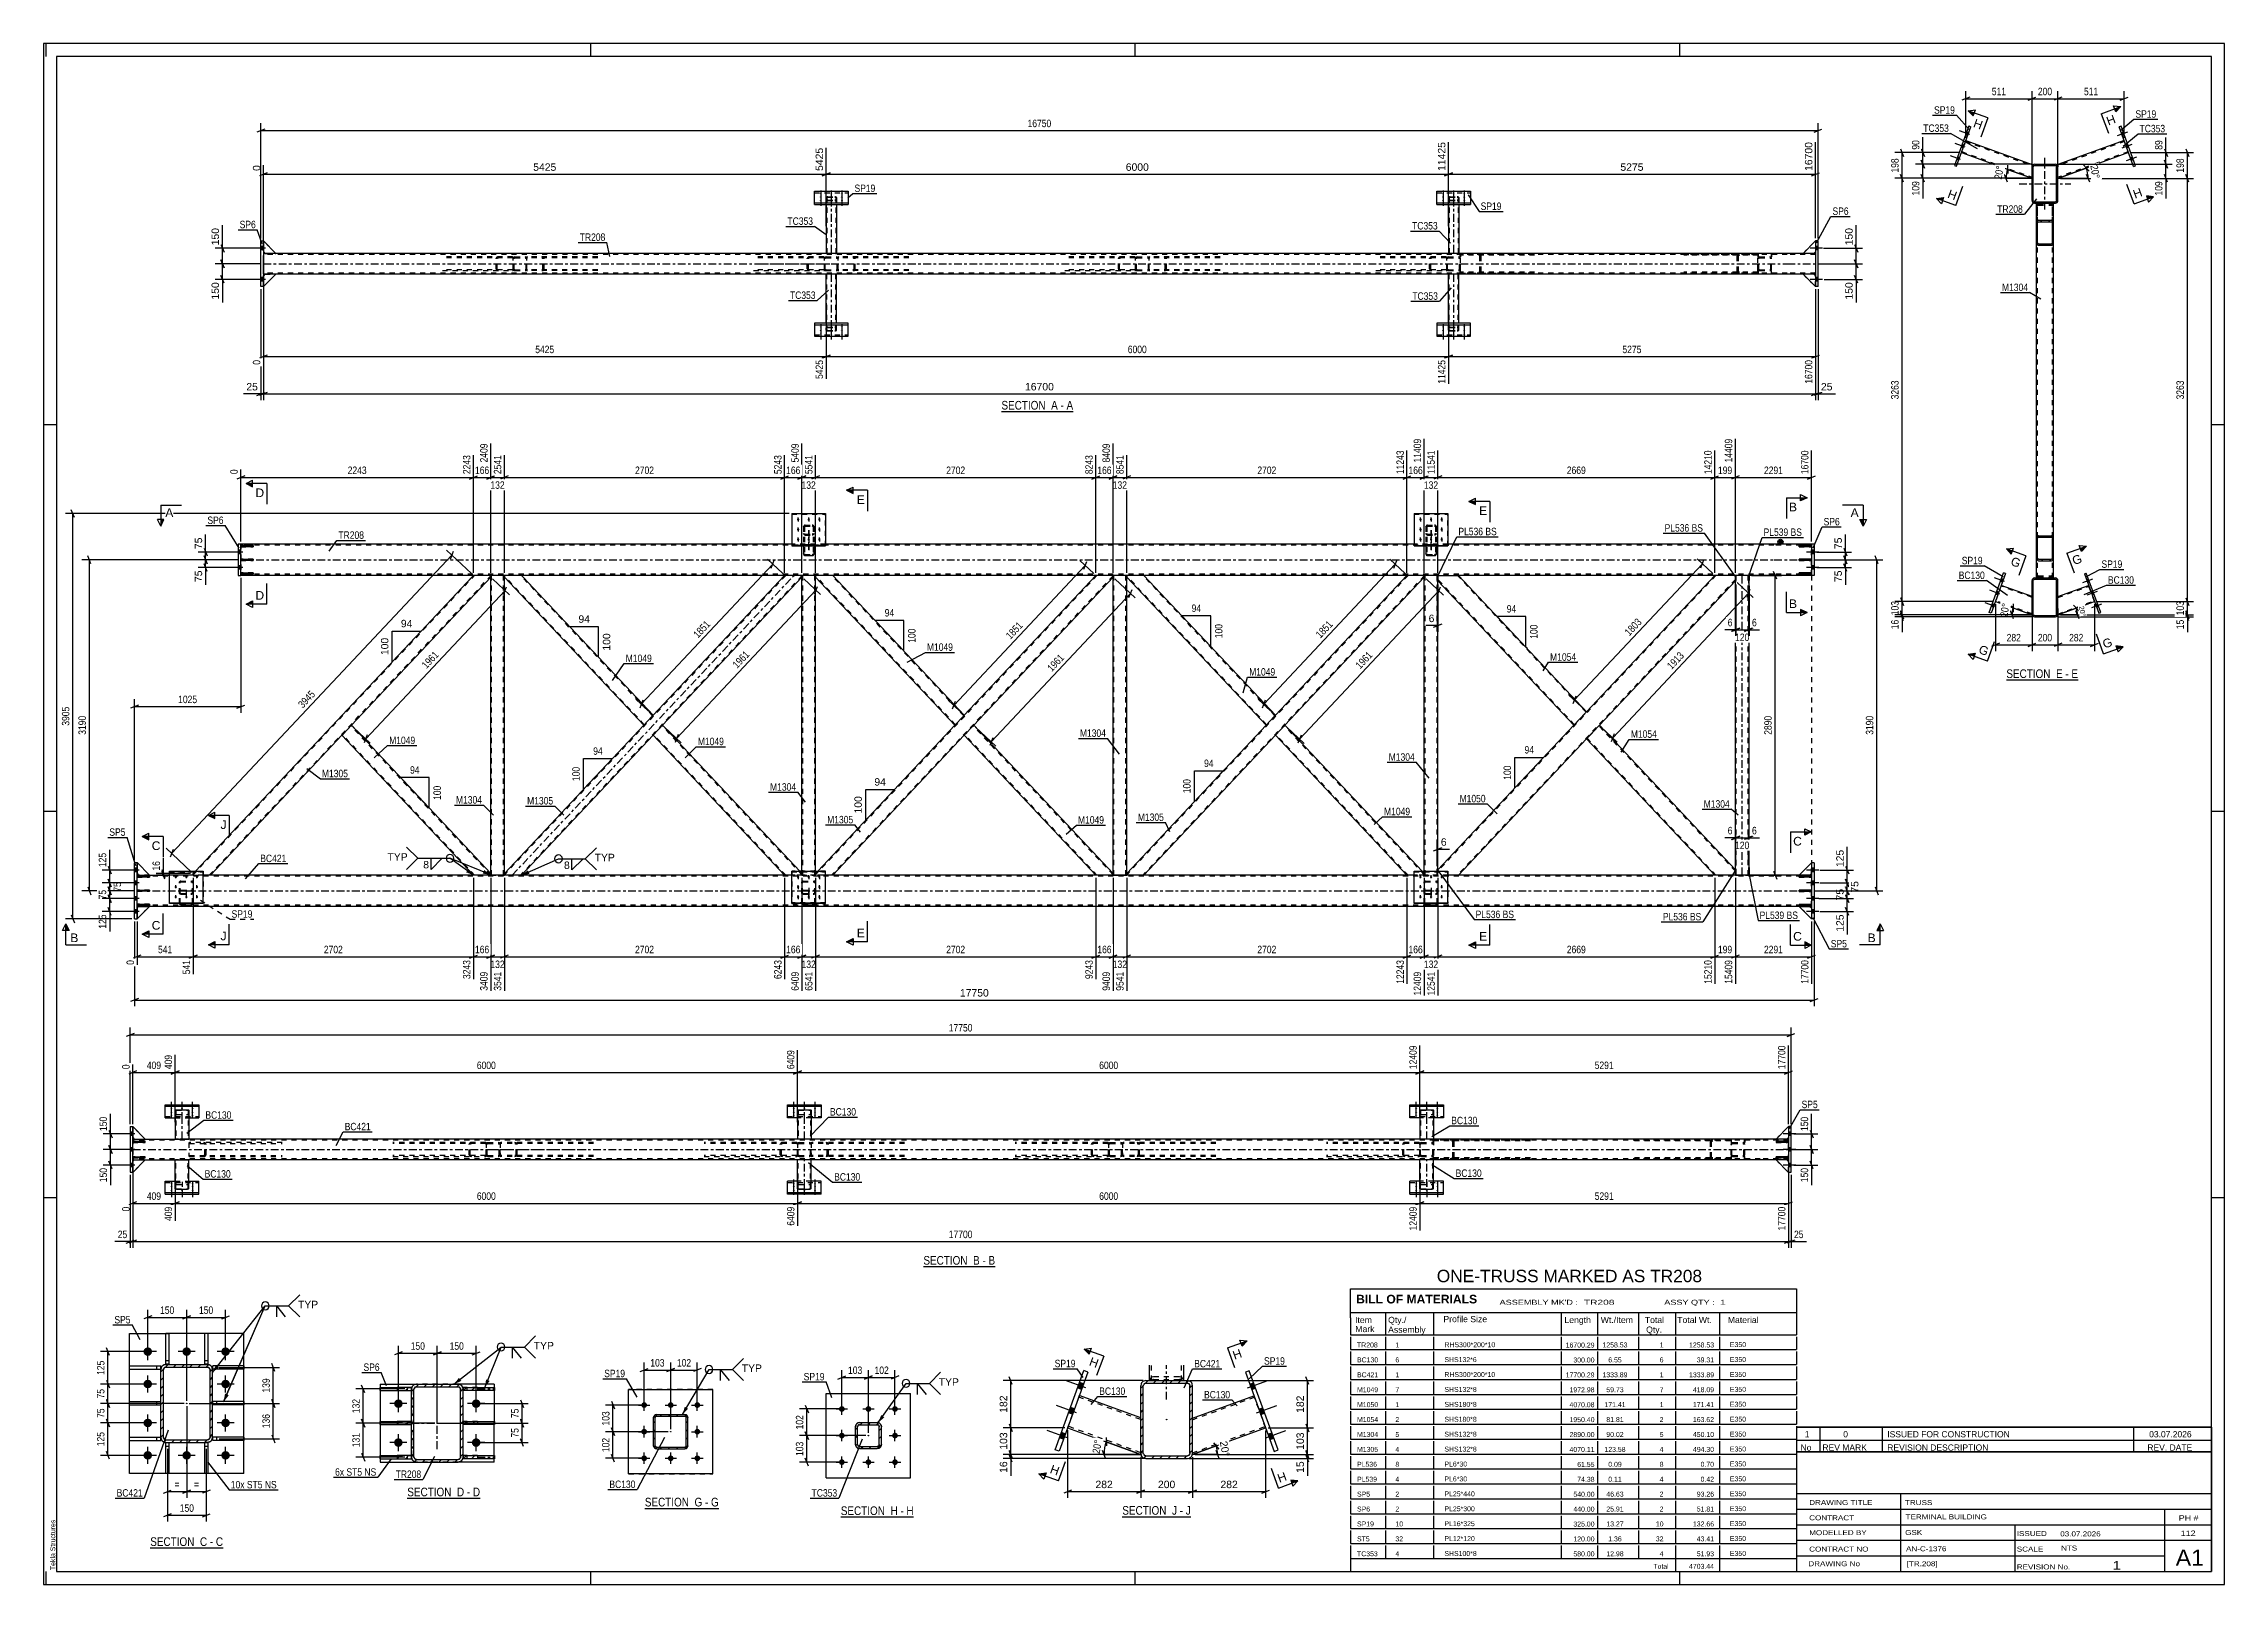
# Paper-space layout 'Layout1' of a CAD drawing. Header units: millimetres. Extents: x 0 to 841, y 0 to 594.
# The model-space entities are those that its viewports show. They can reach past a viewport. Long polylines and large blocks are cut down to what shows.
import ezdxf

# ---------------------------------------------------------------- set-up
doc = ezdxf.new("R2010")
doc.units = ezdxf.units.MM
doc.linetypes.add('DXK_LINE_DOT2', pattern=[3.9198, 1.9599, -1.9599])
doc.linetypes.add('DXK_LINE_DOT3', pattern=[5.9187, 2.979, -0.9799, 0.9799, -0.9799])
doc.layers.add('Viewport layer', color=7, linetype='Continuous', plot=False)
doc.styles.add('Arial', font='ARIAL.TTF', dxfattribs={"height": 0.2})
doc.styles.add('Arial Bold', font='ARIALBD.TTF', dxfattribs={"height": 0.2})
doc.styles.add('Arial Narrow', font='ARIALN.TTF', dxfattribs={"height": 0.2})

# ---------------------------------------------------------------- blocks, each defined once
blk = doc.blocks.new('Unknown-761551795-18 - 3110')
at = {"color": 6, "linetype": 'Continuous'}
blk.add_line((64.21, -361.8), (92.28, -361.8), dxfattribs=at)
at = {"color": 0, "linetype": 'Continuous'}
blk.add_wipeout([(82.32, -361.05), (82.32, -357.55), (64.21, -357.55), (64.21, -361.05)], dxfattribs=at)
blk.add_wipeout([(86.14, -361.05), (86.14, -357.55), (83.37, -357.55), (83.37, -361.05)], dxfattribs=at)
at = {"color": 7, "linetype": 'Continuous', "style": 'Arial Narrow'}
blk.add_text('SECTION ', height=3.34, dxfattribs=at).set_placement((64.21, -361.05))
at = {"color": 0, "linetype": 'Continuous'}
blk.add_wipeout([(88.46, -361.05), (88.46, -357.55), (87.19, -357.55), (87.19, -361.05)], dxfattribs=at)
blk.add_wipeout([(92.28, -361.05), (92.28, -357.55), (89.51, -357.55), (89.51, -361.05)], dxfattribs=at)
at = {"color": 7, "linetype": 'Continuous', "style": 'Arial Narrow'}
for s, p in [('D', (83.37, -361.05)), ('-', (87.19, -361.05)), ('D', (89.51, -361.05))]:
    blk.add_text(s, height=3.34, dxfattribs=at).set_placement(p)
blk = doc.blocks.new('Unknown-761551795-23899')
at = {"color": 7, "linetype": 'Continuous'}
for p, q in [((427.95, -281), (599.95, -281)), ((427.95, -292.25), (427.95, -281)), ((599.95, -281), (599.95, -292.25)), ((427.95, -290.25), (599.95, -290.25)), ((427.95, -292.25), (427.95, -297.25)), ((441.45, -290.25), (441.45, -298.75)), ((459.95, -290.25), (459.95, -298.75)), ((509.23, -290.25), (509.23, -298.75)), ((523.23, -290.25), (523.23, -298.75)), ((538.95, -290.25), (538.95, -298.75)), ((553.23, -290.25), (553.23, -298.75)), ((570.23, -290.25), (570.23, -298.75)), ((599.95, -292.25), (599.95, -298.75)), ((427.95, -297.25), (427.95, -298.75)), ((427.95, -298.75), (599.95, -298.75)), ((427.95, -299.52), (427.95, -304.5)), ((441.45, -299.52), (441.45, -304.5)), ((459.95, -299.52), (459.95, -304.5)), ((509.23, -299.52), (509.23, -304.5)), ((523.23, -299.52), (523.23, -304.5)), ((538.95, -299.52), (538.95, -304.5)), ((553.23, -299.52), (553.23, -304.5)), ((570.23, -299.52), (570.23, -304.5)), ((599.95, -299.52), (599.95, -304.5)), ((427.95, -304.5), (599.95, -304.5)), ((427.95, -305.27), (427.95, -310.25)), ((427.95, -310.25), (599.95, -310.25)), ((427.95, -311.02), (427.95, -316)), ((441.45, -305.27), (441.45, -310.25)), ((441.45, -311.02), (441.45, -316)), ((459.95, -305.27), (459.95, -310.25)), ((459.95, -311.02), (459.95, -316)), ((509.23, -305.27), (509.23, -310.25)), ((509.23, -311.02), (509.23, -316)), ((523.23, -305.27), (523.23, -310.25)), ((523.23, -311.02), (523.23, -316)), ((538.95, -305.27), (538.95, -310.25)), ((538.95, -311.02), (538.95, -316)), ((553.23, -305.27), (553.23, -310.25)), ((553.23, -311.02), (553.23, -316)), ((570.23, -305.27), (570.23, -310.25)), ((570.23, -311.02), (570.23, -316)), ((599.95, -305.27), (599.95, -310.25)), ((599.95, -311.02), (599.95, -316)), ((427.95, -316), (599.95, -316)), ((427.95, -316.77), (427.95, -321.75)), ((441.45, -316.77), (441.45, -321.75)), ((459.95, -316.77), (459.95, -321.75)), ((509.23, -316.77), (509.23, -321.75)), ((523.23, -316.77), (523.23, -321.75)), ((538.95, -316.77), (538.95, -321.75)), ((553.23, -316.77), (553.23, -321.75)), ((570.23, -316.77), (570.23, -321.75)), ((599.95, -316.77), (599.95, -321.75)), ((427.95, -321.75), (599.95, -321.75)), ((427.95, -322.52), (427.95, -327.5)), ((427.95, -327.5), (599.95, -327.5)), ((441.45, -322.52), (441.45, -327.5)), ((459.95, -322.52), (459.95, -327.5)), ((509.23, -322.52), (509.23, -327.5)), ((523.23, -322.52), (523.23, -327.5)), ((538.95, -322.52), (538.95, -327.5)), ((553.23, -322.52), (553.23, -327.5)), ((570.23, -322.52), (570.23, -327.5)), ((599.95, -322.52), (599.95, -327.5)), ((427.95, -328.27), (427.95, -333.25)), ((427.95, -333.25), (599.95, -333.25)), ((427.95, -334.02), (427.95, -339)), ((441.45, -328.27), (441.45, -333.25)), ((441.45, -334.02), (441.45, -339)), ((459.95, -328.27), (459.95, -333.25)), ((459.95, -334.02), (459.95, -339)), ((509.23, -328.27), (509.23, -333.25)), ((509.23, -334.02), (509.23, -339)), ((523.23, -328.27), (523.23, -333.25)), ((523.23, -334.02), (523.23, -339)), ((538.95, -328.27), (538.95, -333.25)), ((538.95, -334.02), (538.95, -339)), ((553.23, -328.27), (553.23, -333.25)), ((553.23, -334.02), (553.23, -339)), ((570.23, -328.27), (570.23, -333.25)), ((570.23, -334.02), (570.23, -339)), ((599.95, -328.27), (599.95, -333.25)), ((599.95, -334.02), (599.95, -339)), ((427.95, -339), (599.95, -339)), ((427.95, -339.77), (427.95, -344.75)), ((427.95, -344.75), (599.95, -344.75)), ((441.45, -339.77), (441.45, -344.75)), ((459.95, -339.77), (459.95, -344.75)), ((509.23, -339.77), (509.23, -344.75)), ((523.23, -339.77), (523.23, -344.75)), ((538.95, -339.77), (538.95, -344.75)), ((553.23, -339.77), (553.23, -344.75)), ((570.23, -339.77), (570.23, -344.75)), ((599.95, -339.77), (599.95, -344.75)), ((427.95, -345.52), (427.95, -350.5)), ((427.95, -350.5), (599.95, -350.5)), ((427.95, -351.27), (427.95, -356.25)), ((441.45, -345.52), (441.45, -350.5)), ((441.45, -351.27), (441.45, -356.25)), ((459.95, -345.52), (459.95, -350.5)), ((459.95, -351.27), (459.95, -356.25)), ((509.23, -345.52), (509.23, -350.5)), ((509.23, -351.27), (509.23, -356.25)), ((523.23, -345.52), (523.23, -350.5)), ((523.23, -351.27), (523.23, -356.25)), ((538.95, -345.52), (538.95, -350.5)), ((538.95, -351.27), (538.95, -356.25)), ((553.23, -345.52), (553.23, -350.5)), ((553.23, -351.27), (553.23, -356.25)), ((570.23, -345.52), (570.23, -350.5)), ((570.23, -351.27), (570.23, -356.25)), ((599.95, -345.52), (599.95, -350.5)), ((599.95, -351.27), (599.95, -356.25)), ((427.95, -356.25), (599.95, -356.25)), ((427.95, -357.02), (427.95, -362)), ((441.45, -357.02), (441.45, -362)), ((459.95, -357.02), (459.95, -362)), ((509.23, -357.02), (509.23, -362)), ((523.23, -357.02), (523.23, -362)), ((538.95, -357.02), (538.95, -362)), ((553.23, -357.02), (553.23, -362)), ((570.23, -357.02), (570.23, -362)), ((599.95, -357.02), (599.95, -362)), ((427.95, -362), (599.95, -362)), ((427.95, -362.77), (427.95, -367.75)), ((427.95, -367.75), (599.95, -367.75)), ((427.95, -368.52), (427.95, -373.5)), ((441.45, -362.77), (441.45, -367.75)), ((441.45, -368.52), (441.45, -373.5)), ((459.95, -362.77), (459.95, -367.75)), ((459.95, -368.52), (459.95, -373.5)), ((509.23, -362.77), (509.23, -367.75)), ((509.23, -368.52), (509.23, -373.5)), ((523.23, -362.77), (523.23, -367.75)), ((523.23, -368.52), (523.23, -373.5)), ((538.95, -362.77), (538.95, -367.75)), ((538.95, -368.52), (538.95, -373.5)), ((553.23, -362.77), (553.23, -367.75)), ((553.23, -368.52), (553.23, -373.5)), ((570.23, -362.77), (570.23, -367.75)), ((570.23, -368.52), (570.23, -373.5)), ((599.95, -362.77), (599.95, -367.75)), ((599.95, -368.52), (599.95, -373.5)), ((427.95, -373.5), (599.95, -373.5)), ((427.95, -374.27), (427.95, -379.25)), ((441.45, -374.27), (441.45, -379.25)), ((459.95, -374.27), (459.95, -379.25)), ((509.23, -374.27), (509.23, -379.25)), ((523.23, -374.27), (523.23, -379.25)), ((538.95, -374.27), (538.95, -379.25)), ((553.23, -374.27), (553.23, -379.25)), ((570.23, -374.27), (570.23, -379.25)), ((599.95, -374.27), (599.95, -379.25)), ((427.95, -379.25), (599.95, -379.25)), ((427.95, -380.02), (427.95, -385)), ((427.95, -385), (599.95, -385)), ((427.95, -385), (599.95, -385)), ((427.95, -385), (427.95, -390)), ((441.45, -380.02), (441.45, -385)), ((459.95, -380.02), (459.95, -385)), ((509.23, -380.02), (509.23, -385)), ((523.23, -380.02), (523.23, -385)), ((538.95, -380.02), (538.95, -385)), ((553.23, -380.02), (553.23, -385)), ((553.23, -385), (553.23, -390)), ((570.23, -380.02), (570.23, -385)), ((570.23, -385), (570.23, -390)), ((599.95, -380.02), (599.95, -385)), ((599.95, -385), (599.95, -390)), ((427.95, -390), (599.95, -390))]:
    blk.add_line(p, q, dxfattribs=at)
at = {"color": 7}
for s, height, style, p in [('BILL OF MATERIALS', 3.3405, 'Arial Bold', (430.11, -286.69)), ('Profile Size', 2.3877, 'Arial', (463.77, -293.92)), ('Mark', 2.388, 'Arial', (429.79, -297.75))]:
    blk.add_text(s, height=height, dxfattribs=dict(at, style=style)).set_placement(p)
at = {"color": 7, "linetype": 'Continuous', "style": 'Arial Narrow'}
for s, height, width, p in [("ASSEMBLY MK'D :", 1.9089, 1.6, (485.45, -287.2)), ('TR208', 1.909, 1.794707, (517.95, -287.2)), ('ASSY QTY :', 1.909, 1.6, (548.95, -287.2)), ('1', 1.91, 1.794707, (570.45, -287.2))]:
    blk.add_text(s, height=height, dxfattribs=dict(at, width=width)).set_placement(p)
at = {"color": 7, "linetype": 'Continuous'}
for s, height, style, p in [('Item', 2.388, 'Arial', (429.7, -294.25)), ('Qty./', 2.388, 'Arial', (442.45, -294.25)), ('Length', 2.388, 'Arial', (510.45, -294.25)), ('Wt./Item', 2.388, 'Arial', (524.45, -294.25)), ('Total', 2.388, 'Arial', (541.45, -294.25)), ('Total Wt.', 2.388, 'Arial', (553.95, -294.25)), ('Material', 2.388, 'Arial', (573.45, -294.25)), ('TR208', 1.91, 'Arial', (430.45, -303.66)), ('Assembly', 2.388, 'Arial', (442.45, -297.98)), ('1', 1.91, 'Arial', (445.26, -303.66)), ('RHS300*200*10', 1.9102, 'Arial', (464.16, -303.56)), ('16700.29', 1.91, 'Arial', (510.92, -303.7)), ('1258.53', 1.91, 'Arial', (525.12, -303.66)), ('Qty.', 2.388, 'Arial', (541.95, -297.98)), ('1', 1.91, 'Arial', (547.17, -303.66)), ('1258.53', 1.91, 'Arial', (558.51, -303.66)), ('E350', 1.91, 'Arial', (574.26, -303.52)), ('BC130', 1.91, 'Arial', (430.45, -309.41)), ('6', 1.91, 'Arial', (445.26, -309.41)), ('SHS132*6', 1.91, 'Arial', (464.16, -309.31)), ('300.00', 1.91, 'Arial', (513.89, -309.45)), ('6.55', 1.91, 'Arial', (527.34, -309.41)), ('6', 1.91, 'Arial', (547.17, -309.41)), ('39.31', 1.91, 'Arial', (561.47, -309.41)), ('E350', 1.91, 'Arial', (574.26, -309.27)), ('BC421', 1.91, 'Arial', (430.45, -315.16)), ('M1049', 1.91, 'Arial', (430.45, -320.91)), ('7', 1.91, 'Arial', (445.26, -320.91)), ('1', 1.91, 'Arial', (445.26, -315.16)), ('SHS132*8', 1.91, 'Arial', (464.16, -320.81)), ('RHS300*200*10', 1.9102, 'Arial', (464.16, -315.06)), ('17700.29', 1.91, 'Arial', (510.92, -315.2)), ('1972.98', 1.91, 'Arial', (512.4, -320.95)), ('1333.89', 1.91, 'Arial', (525.12, -315.16)), ('59.73', 1.91, 'Arial', (526.6, -320.91)), ('7', 1.91, 'Arial', (547.17, -320.91)), ('1', 1.91, 'Arial', (547.17, -315.16)), ('1333.89', 1.91, 'Arial', (558.51, -315.16)), ('418.09', 1.91, 'Arial', (559.99, -320.91)), ('E350', 1.91, 'Arial', (574.26, -315.02)), ('E350', 1.91, 'Arial', (574.26, -320.77)), ('M1050', 1.91, 'Arial', (430.45, -326.66)), ('1', 1.91, 'Arial', (445.26, -326.66)), ('SHS180*8', 1.91, 'Arial', (464.16, -326.56)), ('4070.08', 1.91, 'Arial', (512.4, -326.7)), ('171.41', 1.91, 'Arial', (525.86, -326.66)), ('1', 1.91, 'Arial', (547.17, -326.66)), ('171.41', 1.91, 'Arial', (559.99, -326.66)), ('E350', 1.91, 'Arial', (574.26, -326.52)), ('M1054', 1.91, 'Arial', (430.45, -332.41)), ('M1304', 1.91, 'Arial', (430.45, -338.16)), ('5', 1.91, 'Arial', (445.26, -338.16)), ('2', 1.91, 'Arial', (445.26, -332.41)), ('SHS180*8', 1.91, 'Arial', (464.16, -332.31)), ('SHS132*8', 1.91, 'Arial', (464.16, -338.06)), ('2890.00', 1.91, 'Arial', (512.4, -338.2)), ('1950.40', 1.91, 'Arial', (512.4, -332.45)), ('81.81', 1.91, 'Arial', (526.6, -332.41)), ('90.02', 1.91, 'Arial', (526.6, -338.16)), ('5', 1.91, 'Arial', (547.17, -338.16)), ('2', 1.91, 'Arial', (547.17, -332.41)), ('450.10', 1.91, 'Arial', (559.99, -338.16)), ('163.62', 1.91, 'Arial', (559.99, -332.41)), ('E350', 1.91, 'Arial', (574.26, -332.27)), ('E350', 1.91, 'Arial', (574.26, -338.02)), ('M1305', 1.91, 'Arial', (430.45, -343.91)), ('4', 1.91, 'Arial', (445.26, -343.91)), ('SHS132*8', 1.91, 'Arial', (464.16, -343.81)), ('4070.11', 1.91, 'Arial', (512.4, -343.95)), ('123.58', 1.91, 'Arial', (525.86, -343.91)), ('4', 1.91, 'Arial', (547.17, -343.91)), ('494.30', 1.91, 'Arial', (559.99, -343.91)), ('E350', 1.91, 'Arial', (574.26, -343.77)), ('PL536', 1.91, 'Arial', (430.45, -349.66)), ('8', 1.91, 'Arial', (445.26, -349.66)), ('PL6*30', 1.91, 'Arial', (464.16, -349.56)), ('61.55', 1.91, 'Arial', (515.37, -349.7)), ('0.09', 1.91, 'Arial', (527.34, -349.66)), ('8', 1.91, 'Arial', (547.17, -349.66)), ('0.70', 1.91, 'Arial', (562.95, -349.66)), ('E350', 1.91, 'Arial', (574.26, -349.52)), ('SP5', 1.91, 'Arial', (430.45, -361.16)), ('PL539', 1.91, 'Arial', (430.45, -355.41)), ('4', 1.91, 'Arial', (445.26, -355.41)), ('2', 1.91, 'Arial', (445.26, -361.16)), ('PL6*30', 1.91, 'Arial', (464.16, -355.31)), ('PL25*440', 1.91, 'Arial', (464.16, -361.06)), ('540.00', 1.91, 'Arial', (513.89, -361.2)), ('74.38', 1.91, 'Arial', (515.37, -355.45)), ('46.63', 1.91, 'Arial', (526.6, -361.16)), ('0.11', 1.91, 'Arial', (527.34, -355.41)), ('4', 1.91, 'Arial', (547.17, -355.41)), ('2', 1.91, 'Arial', (547.17, -361.16)), ('93.26', 1.91, 'Arial', (561.47, -361.16)), ('0.42', 1.91, 'Arial', (562.95, -355.41)), ('E350', 1.91, 'Arial', (574.26, -355.27)), ('E350', 1.91, 'Arial', (574.26, -361.02)), ('SP6', 1.91, 'Arial', (430.45, -366.91)), ('2', 1.91, 'Arial', (445.26, -366.91)), ('PL25*300', 1.91, 'Arial', (464.16, -366.81)), ('440.00', 1.91, 'Arial', (513.89, -366.95)), ('25.91', 1.91, 'Arial', (526.6, -366.91)), ('2', 1.91, 'Arial', (547.17, -366.91)), ('51.81', 1.91, 'Arial', (561.47, -366.91)), ('E350', 1.91, 'Arial', (574.26, -366.77)), ('SP19', 1.91, 'Arial', (430.45, -372.66)), ('ST5', 1.91, 'Arial', (430.45, -378.41)), ('32', 1.91, 'Arial', (445.26, -378.41)), ('10', 1.91, 'Arial', (445.26, -372.66)), ('PL16*325', 1.91, 'Arial', (464.16, -372.56)), ('PL12*120', 1.91, 'Arial', (464.16, -378.31)), ('325.00', 1.91, 'Arial', (513.89, -372.7)), ('120.00', 1.91, 'Arial', (513.89, -378.45)), ('13.27', 1.91, 'Arial', (526.6, -372.66)), ('1.36', 1.91, 'Arial', (527.34, -378.41)), ('32', 1.91, 'Arial', (545.69, -378.41)), ('10', 1.91, 'Arial', (545.69, -372.66)), ('132.66', 1.91, 'Arial', (559.99, -372.66)), ('43.41', 1.91, 'Arial', (561.47, -378.41)), ('E350', 1.91, 'Arial', (574.26, -372.52)), ('E350', 1.91, 'Arial', (574.26, -378.27)), ('TC353', 1.91, 'Arial', (430.45, -384.16)), ('4', 1.91, 'Arial', (445.26, -384.16)), ('SHS100*8', 1.91, 'Arial', (464.16, -384.06)), ('580.00', 1.91, 'Arial', (513.89, -384.2)), ('12.98', 1.91, 'Arial', (526.6, -384.16)), ('4', 1.91, 'Arial', (547.17, -384.16)), ('51.93', 1.91, 'Arial', (561.47, -384.16)), ('E350', 1.91, 'Arial', (574.26, -384.02)), ('Total', 1.909, 'Arial Narrow', (544.79, -389)), ('4703.44', 1.91, 'Arial', (558.47, -389))]:
    blk.add_text(s, height=height, dxfattribs=dict(at, style=style)).set_placement(p)
blk = doc.blocks.new('Unknown-761551795-1132')
at = {"color": 5, "linetype": 'Continuous'}
for p, q in [((764.95, 199), (-76.05, 199)), ((-76.05, 199), (-76.05, -395)), ((-75.05, 194), (-75.05, 199)), ((759.95, 194), (-71.05, 194)), ((-71.05, 194), (-71.05, -390)), ((134.95, 194), (134.95, 199)), ((344.95, 194), (344.95, 199)), ((554.95, 194), (554.95, 199)), ((759.95, -390), (759.95, 194)), ((764.95, -395), (764.95, 199)), ((-71.05, 52), (-76.05, 52)), ((764.95, 52), (759.95, 52)), ((-71.05, -97), (-76.05, -97)), ((764.95, -97), (759.95, -97)), ((-71.05, -246), (-76.05, -246)), ((764.95, -246), (759.95, -246)), ((-76.05, -395), (764.95, -395)), ((-75.05, -395), (-75.05, -390)), ((-71.05, -390), (759.95, -390)), ((134.95, -395), (134.95, -390)), ((344.95, -395), (344.95, -390)), ((554.95, -395), (554.95, -390))]:
    blk.add_line(p, q, dxfattribs=at)
at = {"color": 174, "linetype": 'Continuous', "style": 'Arial'}
blk.add_text('Tekla Structures', height=1.9102, rotation=90, dxfattribs=at).set_placement((-71.55, -389.5))
blk = doc.blocks.new('Unknown-761551795-23900')
at = {"color": 2, "linetype": 'Continuous'}
blk.add_line((453.95, -281), (571.45, -281), dxfattribs=at)
at = {"color": 7, "style": 'Arial'}
blk.add_text('ONE-TRUSS MARKED AS TR208', height=4.7754, dxfattribs=at).set_placement((461.21, -278.5))
blk = doc.blocks.new('Unknown-761551795-23901')
at = {"color": 7, "linetype": 'Continuous'}
for p, q in [((599.95, -343.95), (599.95, -390)), ((599.95, -343.95), (759.95, -343.95)), ((759.95, -344), (759.95, -390)), ((599.95, -360), (759.95, -360)), ((640.09, -360), (640.09, -390)), ((599.95, -366), (759.95, -366)), ((741.95, -389.95), (741.95, -365.95)), ((599.95, -372), (759.95, -372)), ((599.95, -378), (759.95, -378)), ((684.09, -372), (684.09, -390)), ((599.95, -384), (741.95, -384)), ((599.95, -390), (759.95, -390))]:
    blk.add_line(p, q, dxfattribs=at)
at = {"color": 7, "style": 'Arial Narrow'}
for s, height, width, p in [('CONTRACT', 1.909, 1.425378, (604.84, -370.29)), ('DRAWING TITLE', 1.9089, 1.425378, (604.84, -364.4)), ('TRUSS  ', 1.909, 1.425378, (641.76, -364.42)), ('TERMINAL BUILDING', 1.9089, 1.425378, (642.01, -369.93)), ('MODELLED BY', 1.9089, 1.425378, (604.84, -376.02)), ('GSK', 1.909, 1.425378, (641.84, -375.96)), ('ISSUED', 1.909, 1.425378, (684.89, -376.36)), ('03.07.2026', 1.909, 1.425378, (701.64, -376.48)), ('DRAWING No', 1.909, 1.425378, (604.51, -388)), ('CONTRACT NO', 1.9089, 1.425378, (604.84, -382.35)), ('AN-C-1376', 1.909, 1.425378, (642.18, -382.23)), ('[TR.208]', 1.909, 1.425378, (642.42, -388.01)), ('SCALE', 1.909, 1.425378, (684.89, -382.35)), ('1', 3.34, 1.5, (721.87, -389.33)), ('A1', 6.204, 1.25, (746.19, -387.8)), ('REVISION No.', 1.9089, 1.425378, (684.89, -389.23))]:
    blk.add_text(s, height=height, dxfattribs=dict(at, width=width)).set_placement(p)
at = {"color": 7, "linetype": 'Continuous', "style": 'Arial Narrow'}
for s, height, width, p in [('PH #', 2.1, 1.42538, (747.35, -370.45)), ('112', 2.1, 1.42538, (748.14, -376.35)), ('NTS', 1.909, 1.425378, (701.95, -381.95))]:
    blk.add_text(s, height=height, dxfattribs=dict(at, width=width)).set_placement(p)
blk = doc.blocks.new('Unknown-761551795-23902')
at = {"color": 7, "linetype": 'Continuous'}
for p, q in [((599.95, -334.45), (759.95, -334.45)), ((759.95, -334.45), (599.95, -334.45)), ((599.95, -334.45), (599.95, -339.45)), ((608.95, -334.45), (608.95, -339.45)), ((632.95, -334.45), (632.95, -339.45)), ((729.95, -334.45), (729.95, -339.45)), ((759.95, -334.45), (759.95, -339.45)), ((599.95, -339.45), (759.95, -339.45)), ((599.95, -339.45), (599.95, -343.95)), ((599.95, -339.45), (759.95, -339.45)), ((759.95, -343.95), (599.95, -343.95)), ((608.95, -339.45), (608.95, -343.95)), ((632.95, -339.45), (632.95, -343.95)), ((729.95, -339.45), (729.95, -343.95)), ((759.95, -339.45), (759.95, -343.95))]:
    blk.add_line(p, q, dxfattribs=at)
at = {"color": 7, "linetype": 'Continuous', "style": 'Arial Narrow'}
for s, height, width, p in [('1', 2.39, 1.196471, (603.11, -338.31)), ('0', 2.39, 1.196471, (617.96, -338.31)), ('ISSUED FOR CONSTRUCTION', 2.3861, 1.196471, (634.95, -338.31)), ('03.07.2026', 2.386, 1.196471, (735.95, -338.31)), ('No', 2.386, 1.2, (601.5, -343.45)), ('REV MARK', 2.386, 1.2, (609.95, -343.45)), ('REVISION DESCRIPTION', 2.3861, 1.2, (634.95, -343.45)), ('REV. DATE', 2.386, 1.2, (735.24, -343.45))]:
    blk.add_text(s, height=height, dxfattribs=dict(at, width=width)).set_placement(p)
blk = doc.blocks.new('Unknown-761551795-19 - 2111')
at = {"color": 6, "linetype": 'Continuous'}
blk.add_line((339.95, -368.9), (366.32, -368.9), dxfattribs=at)
at = {"color": 0, "linetype": 'Continuous'}
blk.add_wipeout([(358.06, -368.15), (358.06, -364.65), (339.95, -364.65), (339.95, -368.15)], dxfattribs=at)
blk.add_wipeout([(361.03, -368.15), (361.03, -364.65), (359.11, -364.65), (359.11, -368.15)], dxfattribs=at)
at = {"color": 7, "linetype": 'Continuous', "style": 'Arial Narrow'}
blk.add_text('SECTION ', height=3.34, dxfattribs=at).set_placement((339.95, -368.15))
at = {"color": 0, "linetype": 'Continuous'}
blk.add_wipeout([(363.35, -368.15), (363.35, -364.65), (362.08, -364.65), (362.08, -368.15)], dxfattribs=at)
blk.add_wipeout([(366.32, -368.15), (366.32, -364.65), (364.4, -364.65), (364.4, -368.15)], dxfattribs=at)
at = {"color": 7, "linetype": 'Continuous', "style": 'Arial Narrow'}
for s, p in [('J', (359.11, -368.15)), ('-', (362.08, -368.15)), ('J', (364.4, -368.15))]:
    blk.add_text(s, height=3.34, dxfattribs=at).set_placement(p)
blk = doc.blocks.new('Unknown-761551795-20 - 2771')
at = {"color": 6, "linetype": 'Continuous'}
blk.add_line((293.34, 57.16), (320.99, 57.16), dxfattribs=at)
at = {"color": 0, "linetype": 'Continuous'}
blk.add_wipeout([(311.45, 57.91), (311.45, 61.41), (293.34, 61.41), (293.34, 57.91)], dxfattribs=at)
blk.add_wipeout([(315.06, 57.91), (315.06, 61.41), (312.5, 61.41), (312.5, 57.91)], dxfattribs=at)
at = {"color": 7, "linetype": 'Continuous', "style": 'Arial Narrow'}
blk.add_text('SECTION ', height=3.34, dxfattribs=at).set_placement((293.34, 57.91))
at = {"color": 0, "linetype": 'Continuous'}
blk.add_wipeout([(317.38, 57.91), (317.38, 61.41), (316.11, 61.41), (316.11, 57.91)], dxfattribs=at)
blk.add_wipeout([(320.99, 57.91), (320.99, 61.41), (318.43, 61.41), (318.43, 57.91)], dxfattribs=at)
at = {"color": 7, "linetype": 'Continuous', "style": 'Arial Narrow'}
for s, p in [('A', (312.5, 57.91)), ('-', (316.11, 57.91)), ('A', (318.43, 57.91))]:
    blk.add_text(s, height=3.34, dxfattribs=at).set_placement(p)
blk = doc.blocks.new('Unknown-761551795-12 - 6754')
at = {"color": 6, "linetype": 'Continuous'}
blk.add_line((155.81, -365.7), (184.31, -365.7), dxfattribs=at)
at = {"color": 0, "linetype": 'Continuous'}
blk.add_wipeout([(173.92, -364.95), (173.92, -361.45), (155.81, -361.45), (155.81, -364.95)], dxfattribs=at)
blk.add_wipeout([(177.95, -364.95), (177.95, -361.45), (174.97, -361.45), (174.97, -364.95)], dxfattribs=at)
at = {"color": 7, "linetype": 'Continuous', "style": 'Arial Narrow'}
blk.add_text('SECTION ', height=3.34, dxfattribs=at).set_placement((155.81, -364.95))
at = {"color": 0, "linetype": 'Continuous'}
blk.add_wipeout([(180.27, -364.95), (180.27, -361.45), (179, -361.45), (179, -364.95)], dxfattribs=at)
blk.add_wipeout([(184.31, -364.95), (184.31, -361.45), (181.32, -361.45), (181.32, -364.95)], dxfattribs=at)
at = {"color": 7, "linetype": 'Continuous', "style": 'Arial Narrow'}
for s, p in [('G', (174.97, -364.95)), ('G', (181.32, -364.95)), ('-', (179, -364.95))]:
    blk.add_text(s, height=3.34, dxfattribs=at).set_placement(p)
blk = doc.blocks.new('Unknown-761551795-13 - 4339')
at = {"color": 6, "linetype": 'Continuous'}
blk.add_line((-34.92, -380.95), (-6.85, -380.95), dxfattribs=at)
at = {"color": 0, "linetype": 'Continuous'}
blk.add_wipeout([(-16.81, -380.2), (-16.81, -376.7), (-34.92, -376.7), (-34.92, -380.2)], dxfattribs=at)
blk.add_wipeout([(-12.99, -380.2), (-12.99, -376.7), (-15.76, -376.7), (-15.76, -380.2)], dxfattribs=at)
at = {"color": 7, "linetype": 'Continuous', "style": 'Arial Narrow'}
blk.add_text('SECTION ', height=3.34, dxfattribs=at).set_placement((-34.92, -380.2))
at = {"color": 0, "linetype": 'Continuous'}
blk.add_wipeout([(-10.67, -380.2), (-10.67, -376.7), (-11.94, -376.7), (-11.94, -380.2)], dxfattribs=at)
blk.add_wipeout([(-6.85, -380.2), (-6.85, -376.7), (-9.62, -376.7), (-9.62, -380.2)], dxfattribs=at)
at = {"color": 7, "linetype": 'Continuous', "style": 'Arial Narrow'}
for s, p in [('C', (-15.76, -380.2)), ('C', (-9.62, -380.2)), ('-', (-11.94, -380.2))]:
    blk.add_text(s, height=3.34, dxfattribs=at).set_placement(p)
blk = doc.blocks.new('Unknown-761551795-14 - 6543')
at = {"color": 6, "linetype": 'Continuous'}
blk.add_line((231.38, -369.02), (259.45, -369.02), dxfattribs=at)
at = {"color": 0, "linetype": 'Continuous'}
blk.add_wipeout([(249.49, -368.27), (249.49, -364.77), (231.38, -364.77), (231.38, -368.27)], dxfattribs=at)
blk.add_wipeout([(253.31, -368.27), (253.31, -364.77), (250.54, -364.77), (250.54, -368.27)], dxfattribs=at)
at = {"color": 7, "linetype": 'Continuous', "style": 'Arial Narrow'}
blk.add_text('SECTION ', height=3.34, dxfattribs=at).set_placement((231.38, -368.27))
at = {"color": 0, "linetype": 'Continuous'}
blk.add_wipeout([(255.63, -368.27), (255.63, -364.77), (254.36, -364.77), (254.36, -368.27)], dxfattribs=at)
blk.add_wipeout([(259.45, -368.27), (259.45, -364.77), (256.68, -364.77), (256.68, -368.27)], dxfattribs=at)
at = {"color": 7, "linetype": 'Continuous', "style": 'Arial Narrow'}
for s, p in [('H', (250.54, -368.27)), ('-', (254.36, -368.27)), ('H', (256.68, -368.27))]:
    blk.add_text(s, height=3.34, dxfattribs=at).set_placement(p)
blk = doc.blocks.new('Unknown-761551795-16 - 3827')
at = {"color": 6, "linetype": 'Continuous'}
blk.add_line((680.87, -46.33), (708.52, -46.33), dxfattribs=at)
at = {"color": 0, "linetype": 'Continuous'}
blk.add_wipeout([(698.98, -45.58), (698.98, -42.08), (680.87, -42.08), (680.87, -45.58)], dxfattribs=at)
blk.add_wipeout([(702.58, -45.58), (702.58, -42.08), (700.03, -42.08), (700.03, -45.58)], dxfattribs=at)
at = {"color": 7, "linetype": 'Continuous', "style": 'Arial Narrow'}
blk.add_text('SECTION ', height=3.34, dxfattribs=at).set_placement((680.87, -45.58))
at = {"color": 0, "linetype": 'Continuous'}
blk.add_wipeout([(704.91, -45.58), (704.91, -42.08), (703.63, -42.08), (703.63, -45.58)], dxfattribs=at)
blk.add_wipeout([(708.52, -45.58), (708.52, -42.08), (705.96, -42.08), (705.96, -45.58)], dxfattribs=at)
at = {"color": 7, "linetype": 'Continuous', "style": 'Arial Narrow'}
for s, p in [('E', (700.03, -45.58)), ('-', (703.63, -45.58)), ('E', (705.96, -45.58))]:
    blk.add_text(s, height=3.34, dxfattribs=at).set_placement(p)
blk = doc.blocks.new('Unknown-761551795-21 - 2381')
at = {"color": 6, "linetype": 'Continuous'}
blk.add_line((263.23, -272.5), (290.87, -272.5), dxfattribs=at)
at = {"color": 0, "linetype": 'Continuous'}
blk.add_wipeout([(281.34, -271.75), (281.34, -268.25), (263.23, -268.25), (263.23, -271.75)], dxfattribs=at)
blk.add_wipeout([(284.94, -271.75), (284.94, -268.25), (282.39, -268.25), (282.39, -271.75)], dxfattribs=at)
at = {"color": 7, "linetype": 'Continuous', "style": 'Arial Narrow'}
blk.add_text('SECTION ', height=3.34, dxfattribs=at).set_placement((263.23, -271.75))
at = {"color": 0, "linetype": 'Continuous'}
blk.add_wipeout([(287.27, -271.75), (287.27, -268.25), (285.99, -268.25), (285.99, -271.75)], dxfattribs=at)
blk.add_wipeout([(290.87, -271.75), (290.87, -268.25), (288.32, -268.25), (288.32, -271.75)], dxfattribs=at)
at = {"color": 7, "linetype": 'Continuous', "style": 'Arial Narrow'}
for s, p in [('B', (282.39, -271.75)), ('B', (288.32, -271.75)), ('-', (285.99, -271.75))]:
    blk.add_text(s, height=3.34, dxfattribs=at).set_placement(p)
blk = doc.blocks.new('Part-761551795-3158 - 3110')
at = {"linetype": 'Continuous'}
h = blk.add_hatch(dxfattribs=at)
h.set_pattern_fill('', scale=0.7, style=0, pattern_type=0)
h.set_pattern_definition([(45, (85.843, -333.4234), (-1.57154, 1.57154), [])])
h.paths.add_polyline_path([(85.84, -332.22), (85.84, -333.42), (91.27, -333.42), (91.27, -332.22)])
at = {"color": 7, "linetype": 'DXK_LINE_DOT2'}
for p, q in [((85.84, -333.42), (85.84, -332.22)), ((91.27, -332.22), (85.84, -332.22)), ((91.27, -333.42), (85.84, -333.42)), ((87.34, -333.42), (87.34, -332.22))]:
    blk.add_line(p, q, dxfattribs=at)
at = {"color": 2, "linetype": 'Continuous'}
for p, q in [((85.84, -333.42), (85.84, -332.22)), ((85.84, -332.22), (91.27, -332.22)), ((91.27, -333.42), (85.84, -333.42)), ((91.27, -332.22), (97.84, -332.22)), ((91.27, -332.22), (91.27, -333.42)), ((97.84, -333.42), (91.27, -333.42)), ((97.84, -332.22), (97.84, -333.42))]:
    blk.add_line(p, q, dxfattribs=at)
blk = doc.blocks.new('Part-761551795-3148 - 3110')
at = {"linetype": 'Continuous'}
h = blk.add_hatch(dxfattribs=at)
h.set_pattern_fill('', scale=0.7, style=0, pattern_type=0)
h.set_pattern_definition([(45, (85.843, -346.5734), (-1.57154, 1.57154), [])])
h.paths.add_polyline_path([(85.84, -345.37), (85.84, -346.57), (91.27, -346.57), (91.27, -345.37)])
at = {"color": 7, "linetype": 'DXK_LINE_DOT2'}
for p, q in [((85.84, -346.57), (85.84, -345.37)), ((91.27, -345.37), (85.84, -345.37)), ((91.27, -346.57), (85.84, -346.57)), ((87.34, -346.57), (87.34, -345.37))]:
    blk.add_line(p, q, dxfattribs=at)
at = {"color": 2, "linetype": 'Continuous'}
for p, q in [((85.84, -346.57), (85.84, -345.37)), ((85.84, -345.37), (91.27, -345.37)), ((91.27, -346.57), (85.84, -346.57)), ((91.27, -345.37), (97.84, -345.37)), ((91.27, -345.37), (91.27, -346.57)), ((97.84, -346.57), (91.27, -346.57)), ((97.84, -345.37), (97.84, -346.57))]:
    blk.add_line(p, q, dxfattribs=at)
at = {"color": 7, "linetype": 'DXK_LINE_DOT3'}
for p, q in [((85.84, -345.97), (85.84, -345.97)), ((91.27, -345.97), (97.84, -345.97))]:
    blk.add_line(p, q, dxfattribs=at)
blk = doc.blocks.new('Part-761551795-3153 - 3110')
at = {"linetype": 'Continuous'}
h = blk.add_hatch(dxfattribs=at)
h.set_pattern_fill('', scale=0.7, style=0, pattern_type=0)
h.set_pattern_definition([(45, (85.843, -320.2734), (-1.57154, 1.57154), [])])
h.paths.add_polyline_path([(85.84, -319.07), (85.84, -320.27), (91.27, -320.27), (91.27, -319.07)])
at = {"color": 7, "linetype": 'DXK_LINE_DOT2'}
for p, q in [((85.84, -320.27), (85.84, -319.07)), ((91.27, -319.07), (85.84, -319.07)), ((87.34, -320.27), (87.34, -319.07)), ((91.27, -320.27), (85.84, -320.27))]:
    blk.add_line(p, q, dxfattribs=at)
at = {"color": 2, "linetype": 'Continuous'}
for p, q in [((85.84, -320.27), (85.84, -319.07)), ((85.84, -319.07), (91.27, -319.07)), ((91.27, -319.07), (97.84, -319.07)), ((91.27, -319.07), (91.27, -320.27)), ((97.84, -319.07), (97.84, -320.27)), ((91.27, -320.27), (85.84, -320.27)), ((97.84, -320.27), (91.27, -320.27))]:
    blk.add_line(p, q, dxfattribs=at)
at = {"color": 7, "linetype": 'DXK_LINE_DOT3'}
for p, q in [((85.84, -319.67), (85.84, -319.67)), ((91.27, -319.67), (97.84, -319.67))]:
    blk.add_line(p, q, dxfattribs=at)
blk = doc.blocks.new('Part-761551795-3163 - 3110')
at = {"linetype": 'Continuous'}
h = blk.add_hatch(dxfattribs=at)
h.set_pattern_fill('', scale=0.7, style=0, pattern_type=0)
h.set_pattern_definition([(45, (60.3393, -346.5734), (-1.57154, 1.57154), [])])
h.paths.add_polyline_path([(60.34, -345.37), (60.34, -346.57), (65.76, -346.57), (65.76, -345.37)])
at = {"color": 2, "linetype": 'Continuous'}
for p, q in [((53.76, -345.37), (60.34, -345.37)), ((53.76, -346.57), (53.76, -345.37)), ((53.76, -346.57), (60.34, -346.57)), ((65.76, -345.37), (60.34, -345.37)), ((60.34, -345.37), (60.34, -346.57)), ((60.34, -346.57), (65.76, -346.57)), ((65.76, -346.57), (65.76, -345.37))]:
    blk.add_line(p, q, dxfattribs=at)
at = {"color": 7, "linetype": 'DXK_LINE_DOT3'}
for p, q in [((60.34, -345.97), (53.76, -345.97)), ((65.76, -345.97), (65.76, -345.97))]:
    blk.add_line(p, q, dxfattribs=at)
at = {"color": 7, "linetype": 'DXK_LINE_DOT2'}
for p, q in [((60.34, -345.37), (65.76, -345.37)), ((60.34, -346.57), (65.76, -346.57)), ((64.26, -346.57), (64.26, -345.37)), ((65.76, -346.57), (65.76, -345.37))]:
    blk.add_line(p, q, dxfattribs=at)
blk = doc.blocks.new('Part-761551795-3224 - 3110')
at = {"linetype": 'Continuous'}
h = blk.add_hatch(dxfattribs=at)
h.set_pattern_fill('', scale=0.7, style=0, pattern_type=0)
h.set_pattern_definition([(45, (65.763, -345.831), (-1.57154, 1.57154), [])])
h.paths.add_polyline_path([(65.76, -319.83), (65.76, -345.83), (65.92, -346.6), (66.35, -347.25), (67, -347.68), (67.76, -347.83), (83.76, -347.83), (84.53, -347.68), (85.18, -347.25), (85.61, -346.6), (85.76, -345.83), (85.76, -319.83), (85.61, -319.07), (85.18, -318.42), (84.53, -317.98), (83.76, -317.83), (67.76, -317.83), (67, -317.98), (66.35, -318.42), (65.92, -319.07)])
h.paths.add_polyline_path([(67.06, -319.12), (67.38, -318.91), (67.76, -318.83), (83.76, -318.83), (84.15, -318.91), (84.47, -319.12), (84.69, -319.45), (84.76, -319.83), (84.76, -345.83), (84.69, -346.21), (84.47, -346.54), (84.15, -346.75), (83.76, -346.83), (67.76, -346.83), (67.38, -346.75), (67.06, -346.54), (66.84, -346.21), (66.76, -345.83), (66.76, -319.83), (66.84, -319.45)])
at = {"color": 7, "linetype": 'DXK_LINE_DOT2'}
for p, q in [((65.76, -319.83), (65.92, -319.07)), ((66.84, -319.45), (66.76, -319.83)), ((67, -317.98), (67.76, -317.83)), ((67.76, -318.83), (67.38, -318.91)), ((67.76, -317.83), (83.76, -317.83)), ((67.76, -318.83), (83.76, -318.83)), ((83.76, -317.83), (84.53, -317.98)), ((84.15, -318.91), (83.76, -318.83)), ((84.76, -319.83), (84.69, -319.45)), ((85.61, -319.07), (85.76, -319.83)), ((65.76, -319.83), (65.76, -345.83)), ((66.76, -345.83), (66.76, -319.83)), ((84.76, -345.83), (84.76, -319.83)), ((85.76, -345.83), (85.76, -319.83)), ((65.92, -346.6), (65.76, -345.83)), ((66.76, -345.83), (66.84, -346.21)), ((67.76, -347.83), (67, -347.68)), ((67.38, -346.75), (67.76, -346.83)), ((67.76, -346.83), (83.76, -346.83)), ((67.76, -347.83), (83.76, -347.83)), ((83.76, -346.83), (84.15, -346.75)), ((84.53, -347.68), (83.76, -347.83)), ((84.69, -346.21), (84.76, -345.83)), ((85.76, -345.83), (85.61, -346.6))]:
    blk.add_line(p, q, dxfattribs=at)
at = {"color": 2, "linetype": 'Continuous'}
for p, q in [((65.92, -319.07), (65.76, -319.83)), ((66.76, -319.83), (66.84, -319.45)), ((67.76, -317.83), (67, -317.98)), ((67.38, -318.91), (67.76, -318.83)), ((67.76, -317.83), (83.76, -317.83)), ((67.76, -318.83), (83.76, -318.83)), ((84.53, -317.98), (83.76, -317.83)), ((83.76, -318.83), (84.15, -318.91)), ((84.69, -319.45), (84.76, -319.83)), ((85.76, -319.83), (85.61, -319.07)), ((65.76, -345.83), (65.76, -319.83)), ((66.76, -345.83), (66.76, -319.83)), ((84.76, -345.83), (84.76, -319.83)), ((85.76, -345.83), (85.76, -319.83)), ((65.76, -345.83), (65.92, -346.6)), ((66.84, -346.21), (66.76, -345.83)), ((67, -347.68), (67.76, -347.83)), ((67.76, -346.83), (67.38, -346.75)), ((67.76, -346.83), (83.76, -346.83)), ((67.76, -347.83), (83.76, -347.83)), ((84.15, -346.75), (83.76, -346.83)), ((83.76, -347.83), (84.53, -347.68)), ((84.76, -345.83), (84.69, -346.21)), ((85.61, -346.6), (85.76, -345.83))]:
    blk.add_line(p, q, dxfattribs=at)
at = {"color": 7, "linetype": 'DXK_LINE_DOT3'}
for p, q in [((75.76, -342.83), (75.76, -322.83)), ((65.76, -332.83), (85.76, -332.83))]:
    blk.add_line(p, q, dxfattribs=at)
at = {"color": 7, "linetype": 'DXK_LINE_DOT2'}
for centre, radius, start, end in [((67.76, -319.83), 2, 112.5, 157.5), ((67.76, -319.83), 1, 112.5, 157.5), ((83.76, -319.83), 1, 22.5, 67.5), ((83.76, -319.83), 2, 22.5, 67.5), ((67.76, -345.83), 2, 202.5, 247.5), ((67.76, -345.83), 1, 202.5, 247.5), ((83.76, -345.83), 1, 292.5, 337.5), ((83.76, -345.83), 2, 292.5, 337.5)]:
    blk.add_arc(centre, radius, start, end, dxfattribs=at)
at = {"color": 2, "linetype": 'Continuous'}
for centre, radius, start, end in [((67.76, -319.83), 2, 112.5, 157.5), ((67.76, -319.83), 1, 112.5, 157.5), ((83.76, -319.83), 1, 22.5, 67.5), ((83.76, -319.83), 2, 22.5, 67.5), ((67.76, -345.83), 2, 202.5, 247.5), ((67.76, -345.83), 1, 202.5, 247.5), ((83.76, -345.83), 1, 292.5, 337.5), ((83.76, -345.83), 2, 292.5, 337.5)]:
    blk.add_arc(centre, radius, start, end, dxfattribs=at)
blk = doc.blocks.new('Part-761551795-3168 - 3110')
at = {"linetype": 'Continuous'}
h = blk.add_hatch(dxfattribs=at)
h.set_pattern_fill('', scale=0.7, style=0, pattern_type=0)
h.set_pattern_definition([(45, (60.3393, -320.2734), (-1.57154, 1.57154), [])])
h.paths.add_polyline_path([(60.34, -319.07), (60.34, -320.27), (65.76, -320.27), (65.76, -319.07)])
at = {"color": 2, "linetype": 'Continuous'}
for p, q in [((53.76, -319.07), (60.34, -319.07)), ((53.76, -320.27), (53.76, -319.07)), ((65.76, -319.07), (60.34, -319.07)), ((60.34, -319.07), (60.34, -320.27)), ((65.76, -320.27), (65.76, -319.07)), ((53.76, -320.27), (60.34, -320.27)), ((60.34, -320.27), (65.76, -320.27))]:
    blk.add_line(p, q, dxfattribs=at)
at = {"color": 7, "linetype": 'DXK_LINE_DOT2'}
for p, q in [((60.34, -319.07), (65.76, -319.07)), ((64.26, -320.27), (64.26, -319.07)), ((65.76, -320.27), (65.76, -319.07)), ((60.34, -320.27), (65.76, -320.27))]:
    blk.add_line(p, q, dxfattribs=at)
at = {"color": 7, "linetype": 'DXK_LINE_DOT3'}
for p, q in [((60.34, -319.67), (53.76, -319.67)), ((65.76, -319.67), (65.76, -319.67))]:
    blk.add_line(p, q, dxfattribs=at)
blk = doc.blocks.new('Part-761551795-3173 - 3110')
at = {"linetype": 'Continuous'}
h = blk.add_hatch(dxfattribs=at)
h.set_pattern_fill('', scale=0.7, style=0, pattern_type=0)
h.set_pattern_definition([(45, (60.3393, -333.4234), (-1.57154, 1.57154), [])])
h.paths.add_polyline_path([(60.34, -332.22), (60.34, -333.42), (65.76, -333.42), (65.76, -332.22)])
at = {"color": 2, "linetype": 'Continuous'}
for p, q in [((53.76, -332.22), (60.34, -332.22)), ((53.76, -333.42), (53.76, -332.22)), ((53.76, -333.42), (60.34, -333.42)), ((65.76, -332.22), (60.34, -332.22)), ((60.34, -332.22), (60.34, -333.42)), ((60.34, -333.42), (65.76, -333.42)), ((65.76, -333.42), (65.76, -332.22))]:
    blk.add_line(p, q, dxfattribs=at)
at = {"color": 7, "linetype": 'DXK_LINE_DOT2'}
for p, q in [((60.34, -332.22), (65.76, -332.22)), ((60.34, -333.42), (65.76, -333.42)), ((64.26, -333.42), (64.26, -332.22)), ((65.76, -333.42), (65.76, -332.22))]:
    blk.add_line(p, q, dxfattribs=at)
blk = doc.blocks.new('Part-761551795-3251 - 3110')
at = {"color": 2, "linetype": 'Continuous'}
for p, q in [((53.76, -317.83), (53.76, -347.83)), ((53.76, -317.83), (67.76, -317.83)), ((97.76, -317.83), (83.76, -317.83)), ((97.76, -317.83), (97.76, -319.07)), ((97.76, -320.27), (97.76, -332.22)), ((97.76, -345.37), (97.76, -333.42)), ((53.76, -347.83), (67.76, -347.83)), ((97.76, -347.83), (83.76, -347.83)), ((97.76, -347.83), (97.76, -346.57))]:
    blk.add_line(p, q, dxfattribs=at)
at = {"color": 7, "linetype": 'DXK_LINE_DOT2'}
for p, q in [((83.76, -317.83), (67.76, -317.83)), ((97.76, -317.83), (97.76, -333.42)), ((97.76, -319.07), (97.76, -320.27)), ((97.76, -333.42), (97.76, -332.22)), ((83.76, -347.83), (67.76, -347.83)), ((97.76, -346.57), (97.76, -345.37))]:
    blk.add_line(p, q, dxfattribs=at)
blk = doc.blocks.new('Bolt-761551795-3253 - 3110')
at = {"linetype": 'Continuous'}
for points in [[(59.11, -325.33, -1), (62.41, -325.33, -1)], [(89.11, -325.33, -1), (92.41, -325.33, -1)], [(59.11, -340.33, -1), (62.41, -340.33, -1)], [(89.11, -340.33, -1), (92.41, -340.33, -1)]]:
    blk.add_hatch(color=1, dxfattribs=at).paths.add_polyline_path(points)
at = {"color": 1, "linetype": 'Continuous'}
for p, q in [((64.06, -325.33), (57.46, -325.33)), ((60.76, -328.63), (60.76, -322.03)), ((94.06, -325.33), (87.46, -325.33)), ((90.76, -328.63), (90.76, -322.03)), ((64.06, -340.33), (57.46, -340.33)), ((60.76, -343.63), (60.76, -337.03)), ((94.06, -340.33), (87.46, -340.33)), ((90.76, -343.63), (90.76, -337.03))]:
    blk.add_line(p, q, dxfattribs=at)
blk = doc.blocks.new('Part-761551795-2194 - 2111')
at = {"color": 2, "linetype": 'Continuous'}
for p, q in [((367.03, -330.88), (390.7, -322.26)), ((367.03, -344.93), (395.22, -334.67)), ((367.03, -344.83), (367.03, -344.45)), ((367.03, -344.83), (367.03, -344.93))]:
    blk.add_line(p, q, dxfattribs=at)
at = {"color": 7, "linetype": 'DXK_LINE_DOT2'}
for p, q in [((367.03, -331.52), (390.91, -322.83)), ((395.22, -334.67), (390.7, -322.26)), ((367.03, -330.98), (367.03, -330.88)), ((367.03, -344.45), (367.03, -330.88)), ((367.03, -344.29), (395.01, -334.1))]:
    blk.add_line(p, q, dxfattribs=at)
blk = doc.blocks.new('Part-761551795-2114 - 2111')
at = {"color": 2, "linetype": 'Continuous'}
for p, q in [((350.43, -316.45), (350.43, -310.47)), ((363.63, -316.45), (363.63, -310.47))]:
    blk.add_line(p, q, dxfattribs=at)
at = {"color": 7, "linetype": 'DXK_LINE_DOT2'}
for p, q in [((351.23, -316.45), (351.23, -310.47)), ((362.83, -316.45), (362.83, -310.47)), ((350.43, -316.45), (363.63, -316.45)), ((350.52, -316.45), (350.55, -316.24)), ((351.46, -316.31), (351.4, -316.45)), ((351.41, -314.98), (352.03, -314.8)), ((351.72, -316.06), (351.46, -316.31)), ((352.03, -315.97), (351.72, -316.06)), ((352.03, -314.8), (362.03, -314.8)), ((352.03, -315.97), (362.03, -315.97)), ((362.03, -314.8), (362.64, -314.98)), ((362.33, -316.06), (362.03, -315.97)), ((362.59, -316.31), (362.33, -316.06)), ((362.65, -316.45), (362.59, -316.31)), ((363.5, -316.24), (363.53, -316.45))]:
    blk.add_line(p, q, dxfattribs=at)
at = {"color": 7, "linetype": 'DXK_LINE_DOT3'}
blk.add_line((357.03, -323.73), (357.03, -310.47), dxfattribs=at)
at = {"color": 7, "linetype": 'DXK_LINE_DOT2'}
for centre, start, end in [((352.62, -316.73), 124.46642, 166.70508), ((361.43, -316.73), 13.29492, 55.53358)]:
    blk.add_arc(centre, 2.13, start, end, dxfattribs=at)
blk = doc.blocks.new('Part-761551795-2204 - 2111')
at = {"color": 2, "linetype": 'Continuous'}
for p, q in [((314.03, -343.13), (325.15, -312.59)), ((326.65, -313.14), (315.53, -343.68)), ((326.65, -313.14), (325.15, -312.59)), ((315.53, -343.68), (314.03, -343.13))]:
    blk.add_line(p, q, dxfattribs=at)
blk = doc.blocks.new('Part-761551795-2140 - 2111')
at = {"color": 7, "linetype": 'DXK_LINE_DOT2'}
for p, q in [((323.35, -322.21), (318.83, -334.61)), ((347.03, -331.46), (323.14, -322.77)), ((347.03, -344.23), (319.04, -334.05)), ((347.03, -344.45), (347.03, -330.82))]:
    blk.add_line(p, q, dxfattribs=at)
at = {"color": 2, "linetype": 'Continuous'}
for p, q in [((347.03, -330.82), (323.35, -322.21)), ((318.83, -334.61), (347.03, -344.87)), ((347.03, -344.5), (347.03, -344.45)), ((347.03, -344.5), (347.03, -344.87))]:
    blk.add_line(p, q, dxfattribs=at)
blk = doc.blocks.new('Part-761551795-2199 - 2111')
at = {"color": 2, "linetype": 'Continuous'}
for p, q in [((388.9, -312.65), (387.4, -313.2)), ((387.4, -313.2), (398.52, -343.74)), ((400.02, -343.19), (388.9, -312.65)), ((398.52, -343.74), (400.02, -343.19))]:
    blk.add_line(p, q, dxfattribs=at)
blk = doc.blocks.new('Part-761551795-2232 - 2111')
at = {"linetype": 'Continuous'}
h = blk.add_hatch(dxfattribs=at)
h.set_pattern_fill('', scale=0.7, style=0, pattern_type=0)
h.set_pattern_definition([(45, (347.0256, -344.4485), (-1.57154, 1.57154), [])])
h.paths.add_polyline_path([(347.03, -318.45), (347.03, -344.45), (347.18, -345.21), (347.61, -345.86), (348.26, -346.3), (349.03, -346.45), (365.03, -346.45), (365.79, -346.3), (366.44, -345.86), (366.87, -345.21), (367.03, -344.45), (367.03, -318.45), (366.87, -317.68), (366.44, -317.03), (365.79, -316.6), (365.03, -316.45), (349.03, -316.45), (348.26, -316.6), (347.61, -317.03), (347.18, -317.68)])
h.paths.add_polyline_path([(348.32, -317.74), (348.64, -317.52), (349.03, -317.45), (365.03, -317.45), (365.41, -317.52), (365.73, -317.74), (365.95, -318.07), (366.03, -318.45), (366.03, -344.45), (365.95, -344.83), (365.73, -345.16), (365.41, -345.37), (365.03, -345.45), (349.03, -345.45), (348.64, -345.37), (348.32, -345.16), (348.1, -344.83), (348.03, -344.45), (348.03, -318.45), (348.1, -318.07)])
blk.add_hatch(color=30, dxfattribs=at).paths.add_polyline_path([(357.03, -331.55, -1), (357.03, -331.35, -1)])
at = {"color": 2, "linetype": 'Continuous'}
for p, q in [((347.18, -317.68), (347.03, -318.45)), ((347.03, -344.45), (347.03, -318.45)), ((348.03, -318.45), (348.1, -318.07)), ((348.03, -344.45), (348.03, -318.45)), ((349.03, -316.45), (348.26, -316.6)), ((348.64, -317.52), (349.03, -317.45)), ((349.03, -316.45), (365.03, -316.45)), ((349.03, -317.45), (365.03, -317.45)), ((365.79, -316.6), (365.03, -316.45)), ((365.03, -317.45), (365.41, -317.52)), ((365.95, -318.07), (366.03, -318.45)), ((366.03, -344.45), (366.03, -318.45)), ((367.03, -318.45), (366.87, -317.68)), ((367.03, -344.45), (367.03, -318.45)), ((347.03, -344.45), (347.18, -345.21)), ((348.1, -344.83), (348.03, -344.45)), ((366.03, -344.45), (365.95, -344.83)), ((366.87, -345.21), (367.03, -344.45)), ((348.26, -346.3), (349.03, -346.45)), ((349.03, -345.45), (348.64, -345.37)), ((349.03, -345.45), (365.03, -345.45)), ((349.03, -346.45), (365.03, -346.45)), ((365.41, -345.37), (365.03, -345.45)), ((365.03, -346.45), (365.79, -346.3))]:
    blk.add_line(p, q, dxfattribs=at)
at = {"color": 7, "linetype": 'DXK_LINE_DOT3'}
blk.add_line((357.03, -331.45), (357.03, -331.45), dxfattribs=at)
at = {"color": 30, "linetype": 'DXK_LINE_DOT3'}
blk.add_line((357.03, -331.45), (357.03, -331.45), dxfattribs=at)
at = {"color": 30, "linetype": 'Continuous'}
blk.add_circle((357.03, -331.45), 0.1, dxfattribs=at)
at = {"color": 2, "linetype": 'Continuous'}
for centre, radius, start, end in [((349.03, -318.45), 2, 112.5, 157.5), ((349.03, -318.45), 1, 112.5, 157.5), ((365.03, -318.45), 1, 22.5, 67.5), ((365.03, -318.45), 2, 22.5, 67.5), ((349.03, -344.45), 2, 202.5, 247.5), ((349.03, -344.45), 1, 202.5, 247.5), ((365.03, -344.45), 1, 292.5, 337.5), ((365.03, -344.45), 2, 292.5, 337.5)]:
    blk.add_arc(centre, radius, start, end, dxfattribs=at)
blk = doc.blocks.new('Bolt-761551795-2255 - 2111')
at = {"linetype": 'Continuous'}
for points in [[(389.08, -317.8), (389.83, -319.87), (391.33, -319.32), (390.58, -317.25)], [(389.08, -317.8), (389.83, -319.87), (391.33, -319.32), (390.58, -317.25)], [(389.08, -317.8), (389.83, -319.87), (391.33, -319.32), (390.58, -317.25)], [(392.58, -327.43), (393.33, -329.5), (394.84, -328.95), (394.09, -326.88)], [(392.58, -327.43), (393.33, -329.5), (394.84, -328.95), (394.09, -326.88)], [(396.09, -337.06), (396.84, -339.13), (398.34, -338.58), (397.59, -336.52)], [(396.09, -337.06), (396.84, -339.13), (398.34, -338.58), (397.59, -336.52)], [(396.09, -337.06), (396.84, -339.13), (398.34, -338.58), (397.59, -336.52)]]:
    blk.add_hatch(color=1, dxfattribs=at).paths.add_polyline_path(points)
at = {"color": 1, "linetype": 'Continuous'}
for p, q in [((388.23, -319.28), (396.03, -316.44)), ((388.23, -319.28), (396.03, -316.44)), ((388.23, -319.28), (396.03, -316.44)), ((389.08, -317.8), (390.58, -317.25)), ((389.08, -317.8), (390.58, -317.25)), ((389.08, -317.8), (390.58, -317.25)), ((389.83, -319.87), (391.33, -319.32)), ((389.83, -319.87), (391.33, -319.32)), ((389.83, -319.87), (391.33, -319.32)), ((391.74, -328.91), (399.54, -326.07)), ((391.74, -328.91), (399.54, -326.07)), ((392.58, -327.43), (394.09, -326.88)), ((392.58, -327.43), (394.09, -326.88)), ((393.33, -329.5), (394.84, -328.95)), ((393.33, -329.5), (394.84, -328.95)), ((395.24, -338.54), (403.04, -335.7)), ((395.24, -338.54), (403.04, -335.7)), ((395.24, -338.54), (403.04, -335.7)), ((396.09, -337.06), (397.59, -336.52)), ((396.09, -337.06), (397.59, -336.52)), ((396.09, -337.06), (397.59, -336.52)), ((396.84, -339.13), (398.34, -338.58)), ((396.84, -339.13), (398.34, -338.58)), ((396.84, -339.13), (398.34, -338.58))]:
    blk.add_line(p, q, dxfattribs=at)
blk = doc.blocks.new('Bolt-761551795-2256 - 2111')
at = {"linetype": 'Continuous'}
for points in [[(324.22, -319.81), (324.97, -317.74), (323.47, -317.19), (322.72, -319.26)], [(324.22, -319.81), (324.97, -317.74), (323.47, -317.19), (322.72, -319.26)], [(324.22, -319.81), (324.97, -317.74), (323.47, -317.19), (322.72, -319.26)], [(320.72, -329.44), (321.47, -327.37), (319.96, -326.83), (319.21, -328.89)], [(320.72, -329.44), (321.47, -327.37), (319.96, -326.83), (319.21, -328.89)], [(317.21, -339.07), (317.96, -337.01), (316.46, -336.46), (315.71, -338.53)], [(317.21, -339.07), (317.96, -337.01), (316.46, -336.46), (315.71, -338.53)], [(317.21, -339.07), (317.96, -337.01), (316.46, -336.46), (315.71, -338.53)]]:
    blk.add_hatch(color=1, dxfattribs=at).paths.add_polyline_path(points)
at = {"color": 1, "linetype": 'Continuous'}
for p, q in [((325.82, -319.22), (318.02, -316.38)), ((325.82, -319.22), (318.02, -316.38)), ((325.82, -319.22), (318.02, -316.38)), ((324.22, -319.81), (322.72, -319.26)), ((324.22, -319.81), (322.72, -319.26)), ((324.22, -319.81), (322.72, -319.26)), ((324.97, -317.74), (323.47, -317.19)), ((324.97, -317.74), (323.47, -317.19)), ((324.97, -317.74), (323.47, -317.19)), ((322.31, -328.85), (314.51, -326.01)), ((322.31, -328.85), (314.51, -326.01)), ((321.47, -327.37), (319.96, -326.83)), ((321.47, -327.37), (319.96, -326.83)), ((318.81, -338.48), (311.01, -335.65)), ((318.81, -338.48), (311.01, -335.65)), ((318.81, -338.48), (311.01, -335.65)), ((320.72, -329.44), (319.21, -328.89)), ((320.72, -329.44), (319.21, -328.89)), ((317.21, -339.07), (315.71, -338.53)), ((317.21, -339.07), (315.71, -338.53)), ((317.21, -339.07), (315.71, -338.53)), ((317.96, -337.01), (316.46, -336.46)), ((317.96, -337.01), (316.46, -336.46)), ((317.96, -337.01), (316.46, -336.46))]:
    blk.add_line(p, q, dxfattribs=at)
blk = doc.blocks.new('Part-761551795-4964 - 4757')
at = {"color": 7, "linetype": 'DXK_LINE_DOT2'}
for p, q in [((4.8, 5.5), (0, 5.5)), ((0, 5.5), (0, 5.02)), ((0, 5.02), (4.8, 5.02)), ((0.6, 5.02), (0.6, 5.5)), ((4.8, 5.02), (4.8, 5.5))]:
    blk.add_line(p, q, dxfattribs=at)
blk = doc.blocks.new('Bolt-761551795-4771 - 4757')
at = {"color": 1, "linetype": 'DXK_LINE_DOT2'}
for p, q in [((454.91, 15.91), (454.91, 14.77)), ((454.91, 12.06), (454.91, 10.92)), ((459.01, 15.91), (459.01, 14.77)), ((463.11, 15.91), (463.11, 14.77)), ((463.11, 12.06), (463.11, 10.92)), ((454.91, 8.2), (454.91, 7.07)), ((459.01, 8.2), (459.01, 7.07)), ((463.11, 8.2), (463.11, 7.07))]:
    blk.add_line(p, q, dxfattribs=at)
blk = doc.blocks.new('Part-761551795-4911 - 4757')
at = {"color": 7, "linetype": 'DXK_LINE_DOT2'}
for p, q in [((605.74, -132.86), (600.94, -132.86)), ((600.94, -132.86), (600.94, -133.34)), ((600.94, -133.34), (605.74, -133.34)), ((605.14, -133.34), (605.14, -132.86)), ((605.74, -133.34), (605.74, -132.86))]:
    blk.add_line(p, q, dxfattribs=at)
blk = doc.blocks.new('Part-761551795-4801 - 4757')
at = {"color": 7, "linetype": 'DXK_LINE_DOT2'}
for p, q in [((581.4, -121.6), (581.4, -118.62)), ((581.64, -118.62), (581.4, -118.62)), ((581.64, -121.6), (581.4, -121.6)), ((581.64, -121.6), (581.64, -118.62))]:
    blk.add_line(p, q, dxfattribs=at)
blk = doc.blocks.new('Part-761551795-4890 - 4757')
at = {"color": 7, "linetype": 'DXK_LINE_DOT2'}
for p, q in [((-40, -120.95), (-40, -116.75)), ((-40, -116.75), (-35.2, -121.55)), ((-39.4, -121.55), (-40, -120.95)), ((-35.2, -121.55), (-39.4, -121.55))]:
    blk.add_line(p, q, dxfattribs=at)
blk = doc.blocks.new('Bolt-761551795-4769 - 4757')
at = {"color": 1, "linetype": 'DXK_LINE_DOT2'}
for p, q in [((214.91, 15.91), (214.91, 14.77)), ((214.91, 12.06), (214.91, 10.92)), ((219.01, 15.91), (219.01, 14.77)), ((223.11, 15.91), (223.11, 14.77)), ((223.11, 12.06), (223.11, 10.92)), ((214.91, 8.2), (214.91, 7.07)), ((219.01, 8.2), (219.01, 7.07)), ((223.11, 8.2), (223.11, 7.07))]:
    blk.add_line(p, q, dxfattribs=at)
blk = doc.blocks.new('Part-761551795-4786 - 4757')
at = {"color": 7, "linetype": 'DXK_LINE_DOT2'}
for p, q in [((576.36, -121.6), (576.36, -119.14)), ((576.6, -119.14), (576.36, -119.14)), ((576.6, -121.6), (576.36, -121.6)), ((576.6, -121.6), (576.6, -119.14))]:
    blk.add_line(p, q, dxfattribs=at)
blk = doc.blocks.new('Part-761551795-4905 - 4757')
at = {"color": 2, "linetype": 'Continuous'}
for p, q in [((600.94, -133.6), (605.14, -133.6)), ((605.74, -138.4), (600.94, -133.6)), ((605.14, -133.6), (605.74, -134.2))]:
    blk.add_line(p, q, dxfattribs=at)
at = {"color": 7, "linetype": 'DXK_LINE_DOT2'}
for p, q in [((605.74, -134.2), (605.74, -134.2)), ((605.74, -134.2), (605.74, -138.4)), ((605.74, -134.2), (605.74, -134.2)), ((605.74, -138.4), (605.74, -138.4)), ((605.74, -138.4), (605.74, -138.4))]:
    blk.add_line(p, q, dxfattribs=at)
blk = doc.blocks.new('Bolt-761551795-4770 - 4757')
at = {"color": 1, "linetype": 'DXK_LINE_DOT2'}
for p, q in [((-25.1, -122.73), (-25.1, -121.6)), ((-25.1, -126.58), (-25.1, -125.45)), ((-21, -122.73), (-21, -121.6)), ((-16.9, -122.73), (-16.9, -121.6)), ((-16.9, -126.58), (-16.9, -125.45)), ((-25.1, -130.44), (-25.1, -129.3)), ((-21, -130.44), (-21, -129.3)), ((-16.9, -130.44), (-16.9, -129.3))]:
    blk.add_line(p, q, dxfattribs=at)
blk = doc.blocks.new('Bolt-761551795-4941 - 4757')
at = {"linetype": 'Continuous'}
for points in [[(214.91, -122.73), (214.82, -122.72), (214.73, -122.69), (214.65, -122.65), (214.58, -122.59), (214.53, -122.52), (214.49, -122.44), (214.47, -122.36), (214.47, -122.27), (214.49, -122.18), (214.53, -122.11), (214.58, -122.04), (214.65, -121.98), (214.73, -121.93), (214.82, -121.91), (214.91, -121.9), (215, -121.91), (215.09, -121.93), (215.17, -121.98), (215.24, -122.04), (215.29, -122.11), (215.33, -122.18), (215.35, -122.27), (215.35, -122.36), (215.33, -122.44), (215.29, -122.52), (215.24, -122.59), (215.17, -122.65), (215.09, -122.69), (215, -122.72)], [(214.91, -126.58), (214.82, -126.57), (214.73, -126.54), (214.65, -126.5), (214.58, -126.44), (214.53, -126.37), (214.49, -126.29), (214.47, -126.21), (214.47, -126.12), (214.49, -126.04), (214.53, -125.96), (214.58, -125.89), (214.65, -125.83), (214.73, -125.79), (214.82, -125.76), (214.91, -125.75), (215, -125.76), (215.09, -125.79), (215.17, -125.83), (215.24, -125.89), (215.29, -125.96), (215.33, -126.04), (215.35, -126.12), (215.35, -126.21), (215.33, -126.29), (215.29, -126.37), (215.24, -126.44), (215.17, -126.5), (215.09, -126.54), (215, -126.57)], [(219.01, -122.73), (218.92, -122.72), (218.83, -122.69), (218.75, -122.65), (218.68, -122.59), (218.63, -122.52), (218.59, -122.44), (218.57, -122.36), (218.57, -122.27), (218.59, -122.18), (218.63, -122.11), (218.68, -122.04), (218.75, -121.98), (218.83, -121.93), (218.92, -121.91), (219.01, -121.9), (219.1, -121.91), (219.19, -121.93), (219.27, -121.98), (219.34, -122.04), (219.39, -122.11), (219.43, -122.18), (219.45, -122.27), (219.45, -122.36), (219.43, -122.44), (219.39, -122.52), (219.34, -122.59), (219.27, -122.65), (219.19, -122.69), (219.1, -122.72)], [(223.11, -122.73), (223.02, -122.72), (222.93, -122.69), (222.85, -122.65), (222.78, -122.59), (222.73, -122.52), (222.69, -122.44), (222.67, -122.36), (222.67, -122.27), (222.69, -122.18), (222.73, -122.11), (222.78, -122.04), (222.85, -121.98), (222.93, -121.93), (223.02, -121.91), (223.11, -121.9), (223.2, -121.91), (223.29, -121.93), (223.37, -121.98), (223.44, -122.04), (223.49, -122.11), (223.53, -122.18), (223.55, -122.27), (223.55, -122.36), (223.53, -122.44), (223.49, -122.52), (223.44, -122.59), (223.37, -122.65), (223.29, -122.69), (223.2, -122.72)], [(223.11, -126.58), (223.02, -126.57), (222.93, -126.54), (222.85, -126.5), (222.78, -126.44), (222.73, -126.37), (222.69, -126.29), (222.67, -126.21), (222.67, -126.12), (222.69, -126.04), (222.73, -125.96), (222.78, -125.89), (222.85, -125.83), (222.93, -125.79), (223.02, -125.76), (223.11, -125.75), (223.2, -125.76), (223.29, -125.79), (223.37, -125.83), (223.44, -125.89), (223.49, -125.96), (223.53, -126.04), (223.55, -126.12), (223.55, -126.21), (223.53, -126.29), (223.49, -126.37), (223.44, -126.44), (223.37, -126.5), (223.29, -126.54), (223.2, -126.57)], [(214.91, -130.43), (214.82, -130.42), (214.73, -130.4), (214.65, -130.35), (214.58, -130.29), (214.53, -130.22), (214.49, -130.15), (214.47, -130.06), (214.47, -129.97), (214.49, -129.89), (214.53, -129.81), (214.58, -129.74), (214.65, -129.68), (214.73, -129.64), (214.82, -129.61), (214.91, -129.6), (215, -129.61), (215.09, -129.64), (215.17, -129.68), (215.24, -129.74), (215.29, -129.81), (215.33, -129.89), (215.35, -129.97), (215.35, -130.06), (215.33, -130.15), (215.29, -130.22), (215.24, -130.29), (215.17, -130.35), (215.09, -130.4), (215, -130.42)], [(219.01, -130.43), (218.92, -130.42), (218.83, -130.4), (218.75, -130.35), (218.68, -130.29), (218.63, -130.22), (218.59, -130.15), (218.57, -130.06), (218.57, -129.97), (218.59, -129.89), (218.63, -129.81), (218.68, -129.74), (218.75, -129.68), (218.83, -129.64), (218.92, -129.61), (219.01, -129.6), (219.1, -129.61), (219.19, -129.64), (219.27, -129.68), (219.34, -129.74), (219.39, -129.81), (219.43, -129.89), (219.45, -129.97), (219.45, -130.06), (219.43, -130.15), (219.39, -130.22), (219.34, -130.29), (219.27, -130.35), (219.19, -130.4), (219.1, -130.42)], [(223.11, -130.43), (223.02, -130.42), (222.93, -130.4), (222.85, -130.35), (222.78, -130.29), (222.73, -130.22), (222.69, -130.15), (222.67, -130.06), (222.67, -129.97), (222.69, -129.89), (222.73, -129.81), (222.78, -129.74), (222.85, -129.68), (222.93, -129.64), (223.02, -129.61), (223.11, -129.6), (223.2, -129.61), (223.29, -129.64), (223.37, -129.68), (223.44, -129.74), (223.49, -129.81), (223.53, -129.89), (223.55, -129.97), (223.55, -130.06), (223.53, -130.15), (223.49, -130.22), (223.44, -130.29), (223.37, -130.35), (223.29, -130.4), (223.2, -130.42)]]:
    blk.add_hatch(color=1, dxfattribs=at).paths.add_polyline_path(points)
at = {"color": 1, "linetype": 'Continuous'}
for p, q in [((214.91, -122.71), (214.91, -121.57)), ((214.91, -126.56), (214.91, -125.43)), ((219.01, -122.71), (219.01, -121.57)), ((223.11, -122.71), (223.11, -121.57)), ((223.11, -126.56), (223.11, -125.43)), ((214.91, -130.41), (214.91, -129.28)), ((219.01, -130.41), (219.01, -129.28)), ((223.11, -130.41), (223.11, -129.28))]:
    blk.add_line(p, q, dxfattribs=at)
blk = doc.blocks.new('Part-761551795-4806 - 4757')
at = {"color": 2, "linetype": 'Continuous'}
for p, q in [((576.6, -119.14), (576.36, -119.14)), ((576.36, -119.14), (576.36, -121.6)), ((576.6, -121.6), (576.36, -121.6)), ((576.6, -119.14), (576.6, -121.6))]:
    blk.add_line(p, q, dxfattribs=at)
blk = doc.blocks.new('Part-761551795-4811 - 4757')
at = {"color": 2, "linetype": 'Continuous'}
for p, q in [((581.64, -118.62), (581.4, -118.62)), ((581.4, -118.62), (581.4, -121.6)), ((581.64, -121.6), (581.4, -121.6)), ((581.64, -118.62), (581.64, -121.6))]:
    blk.add_line(p, q, dxfattribs=at)
blk = doc.blocks.new('Bolt-761551795-4940 - 4757')
at = {"linetype": 'Continuous'}
for points in [[(214.91, 15.12), (214.82, 15.13), (214.73, 15.16), (214.65, 15.2), (214.58, 15.26), (214.53, 15.33), (214.49, 15.41), (214.47, 15.49), (214.47, 15.58), (214.49, 15.66), (214.53, 15.74), (214.58, 15.81), (214.65, 15.87), (214.73, 15.91), (214.82, 15.94), (214.91, 15.95), (215, 15.94), (215.09, 15.91), (215.17, 15.87), (215.24, 15.81), (215.29, 15.74), (215.33, 15.66), (215.35, 15.58), (215.35, 15.49), (215.33, 15.41), (215.29, 15.33), (215.24, 15.26), (215.17, 15.2), (215.09, 15.16), (215, 15.13)], [(214.91, 11.27), (214.82, 11.28), (214.73, 11.31), (214.65, 11.35), (214.58, 11.41), (214.53, 11.48), (214.49, 11.56), (214.47, 11.64), (214.47, 11.73), (214.49, 11.81), (214.53, 11.89), (214.58, 11.96), (214.65, 12.02), (214.73, 12.06), (214.82, 12.09), (214.91, 12.1), (215, 12.09), (215.09, 12.06), (215.17, 12.02), (215.24, 11.96), (215.29, 11.89), (215.33, 11.81), (215.35, 11.73), (215.35, 11.64), (215.33, 11.56), (215.29, 11.48), (215.24, 11.41), (215.17, 11.35), (215.09, 11.31), (215, 11.28)], [(219.01, 15.12), (218.92, 15.13), (218.83, 15.16), (218.75, 15.2), (218.68, 15.26), (218.63, 15.33), (218.59, 15.41), (218.57, 15.49), (218.57, 15.58), (218.59, 15.66), (218.63, 15.74), (218.68, 15.81), (218.75, 15.87), (218.83, 15.91), (218.92, 15.94), (219.01, 15.95), (219.1, 15.94), (219.19, 15.91), (219.27, 15.87), (219.34, 15.81), (219.39, 15.74), (219.43, 15.66), (219.45, 15.58), (219.45, 15.49), (219.43, 15.41), (219.39, 15.33), (219.34, 15.26), (219.27, 15.2), (219.19, 15.16), (219.1, 15.13)], [(223.11, 15.12), (223.02, 15.13), (222.93, 15.16), (222.85, 15.2), (222.78, 15.26), (222.73, 15.33), (222.69, 15.41), (222.67, 15.49), (222.67, 15.58), (222.69, 15.66), (222.73, 15.74), (222.78, 15.81), (222.85, 15.87), (222.93, 15.91), (223.02, 15.94), (223.11, 15.95), (223.2, 15.94), (223.29, 15.91), (223.37, 15.87), (223.44, 15.81), (223.49, 15.74), (223.53, 15.66), (223.55, 15.58), (223.55, 15.49), (223.53, 15.41), (223.49, 15.33), (223.44, 15.26), (223.37, 15.2), (223.29, 15.16), (223.2, 15.13)], [(223.11, 11.27), (223.02, 11.28), (222.93, 11.31), (222.85, 11.35), (222.78, 11.41), (222.73, 11.48), (222.69, 11.56), (222.67, 11.64), (222.67, 11.73), (222.69, 11.81), (222.73, 11.89), (222.78, 11.96), (222.85, 12.02), (222.93, 12.06), (223.02, 12.09), (223.11, 12.1), (223.2, 12.09), (223.29, 12.06), (223.37, 12.02), (223.44, 11.96), (223.49, 11.89), (223.53, 11.81), (223.55, 11.73), (223.55, 11.64), (223.53, 11.56), (223.49, 11.48), (223.44, 11.41), (223.37, 11.35), (223.29, 11.31), (223.2, 11.28)], [(214.91, 7.42), (214.82, 7.43), (214.73, 7.45), (214.65, 7.5), (214.58, 7.55), (214.53, 7.62), (214.49, 7.7), (214.47, 7.79), (214.47, 7.87), (214.49, 7.96), (214.53, 8.04), (214.58, 8.11), (214.65, 8.16), (214.73, 8.21), (214.82, 8.23), (214.91, 8.24), (215, 8.23), (215.09, 8.21), (215.17, 8.16), (215.24, 8.11), (215.29, 8.04), (215.33, 7.96), (215.35, 7.87), (215.35, 7.79), (215.33, 7.7), (215.29, 7.62), (215.24, 7.55), (215.17, 7.5), (215.09, 7.45), (215, 7.43)], [(219.01, 7.42), (218.92, 7.43), (218.83, 7.45), (218.75, 7.5), (218.68, 7.55), (218.63, 7.62), (218.59, 7.7), (218.57, 7.79), (218.57, 7.87), (218.59, 7.96), (218.63, 8.04), (218.68, 8.11), (218.75, 8.16), (218.83, 8.21), (218.92, 8.23), (219.01, 8.24), (219.1, 8.23), (219.19, 8.21), (219.27, 8.16), (219.34, 8.11), (219.39, 8.04), (219.43, 7.96), (219.45, 7.87), (219.45, 7.79), (219.43, 7.7), (219.39, 7.62), (219.34, 7.55), (219.27, 7.5), (219.19, 7.45), (219.1, 7.43)], [(223.11, 7.42), (223.02, 7.43), (222.93, 7.45), (222.85, 7.5), (222.78, 7.55), (222.73, 7.62), (222.69, 7.7), (222.67, 7.79), (222.67, 7.87), (222.69, 7.96), (222.73, 8.04), (222.78, 8.11), (222.85, 8.16), (222.93, 8.21), (223.02, 8.23), (223.11, 8.24), (223.2, 8.23), (223.29, 8.21), (223.37, 8.16), (223.44, 8.11), (223.49, 8.04), (223.53, 7.96), (223.55, 7.87), (223.55, 7.79), (223.53, 7.7), (223.49, 7.62), (223.44, 7.55), (223.37, 7.5), (223.29, 7.45), (223.2, 7.43)]]:
    blk.add_hatch(color=1, dxfattribs=at).paths.add_polyline_path(points)
at = {"color": 1, "linetype": 'Continuous'}
for p, q in [((214.91, 15.14), (214.91, 16.27)), ((214.91, 11.29), (214.91, 12.42)), ((214.91, 7.43), (214.91, 8.57)), ((219.01, 15.14), (219.01, 16.27)), ((219.01, 7.43), (219.01, 8.57)), ((223.11, 15.14), (223.11, 16.27)), ((223.11, 11.29), (223.11, 12.42)), ((223.11, 7.43), (223.11, 8.57))]:
    blk.add_line(p, q, dxfattribs=at)
blk = doc.blocks.new('Part-761551795-4816 - 4757')
at = {"color": 7, "linetype": 'DXK_LINE_DOT2'}
for p, q in [((461.41, -121.6), (461.41, -119.13)), ((461.65, -119.13), (461.41, -119.13)), ((461.65, -121.6), (461.41, -121.6)), ((461.65, -121.6), (461.65, -119.13))]:
    blk.add_line(p, q, dxfattribs=at)
blk = doc.blocks.new('Part-761551795-4821 - 4757')
at = {"color": 2, "linetype": 'Continuous'}
for p, q in [((461.41, -119.13), (461.65, -119.13)), ((461.41, -120.06), (461.41, -119.13)), ((461.65, -119.13), (461.65, -120.06))]:
    blk.add_line(p, q, dxfattribs=at)
at = {"color": 7, "linetype": 'DXK_LINE_DOT2'}
for p, q in [((461.41, -121.6), (461.41, -120.06)), ((461.41, -121.6), (461.65, -121.6)), ((461.65, -121.6), (461.65, -120.06))]:
    blk.add_line(p, q, dxfattribs=at)
blk = doc.blocks.new('Bolt-761551795-4942 - 4757')
at = {"color": 1, "linetype": 'DXK_LINE_DOT2'}
for p, q in [((454.91, -122.73), (454.91, -121.6)), ((454.91, -126.58), (454.91, -125.45)), ((459.01, -122.73), (459.01, -121.6)), ((463.11, -122.73), (463.11, -121.6)), ((463.11, -126.58), (463.11, -125.45)), ((454.91, -130.44), (454.91, -129.3)), ((459.01, -130.44), (459.01, -129.3)), ((463.11, -130.44), (463.11, -129.3))]:
    blk.add_line(p, q, dxfattribs=at)
blk = doc.blocks.new('Part-761551795-4878 - 4757')
at = {"color": 2, "linetype": 'Continuous'}
for p, q in [((-40, -133.29), (-40, -132.81)), ((-40, -132.81), (-35.2, -132.81)), ((-35.2, -133.29), (-40, -133.29)), ((-35.2, -132.81), (-35.2, -133.29))]:
    blk.add_line(p, q, dxfattribs=at)
at = {"color": 7, "linetype": 'DXK_LINE_DOT2'}
blk.add_line((-39.4, -133.29), (-39.4, -132.81), dxfattribs=at)
blk = doc.blocks.new('Part-761551795-4961 - 4757')
at = {"color": 7, "linetype": 'DXK_LINE_DOT2'}
for p, q in [((4.8, -5.02), (0, -5.02)), ((0, -5.02), (0, -5.5)), ((0, -5.5), (4.8, -5.5)), ((0.6, -5.5), (0.6, -5.02)), ((4.8, -5.5), (4.8, -5.02))]:
    blk.add_line(p, q, dxfattribs=at)
blk = doc.blocks.new('Part-761551795-4826 - 4757')
at = {"color": 7, "linetype": 'DXK_LINE_DOT2'}
for p, q in [((581.4, -6), (581.64, -6)), ((581.4, -6), (581.4, -8.98)), ((581.64, -6), (581.64, -8.98)), ((581.4, -8.98), (581.64, -8.98))]:
    blk.add_line(p, q, dxfattribs=at)
blk = doc.blocks.new('Part-761551795-4831 - 4757')
at = {"color": 7, "linetype": 'DXK_LINE_DOT2'}
for p, q in [((576.36, -6), (576.6, -6)), ((576.36, -6), (576.36, -8.46)), ((576.6, -6), (576.6, -8.46)), ((576.36, -8.46), (576.6, -8.46))]:
    blk.add_line(p, q, dxfattribs=at)
blk = doc.blocks.new('Bolt-761551795-4944 - 4757')
at = {"linetype": 'Continuous'}
for points in [[(605.74, 3.66), (605.74, 2.34), (606.74, 2.34), (606.74, 3.66)], [(605.74, 3.66), (605.74, 2.34), (606.74, 2.34), (606.74, 3.66)], [(605.74, -2.34), (605.74, -3.66), (606.74, -3.66), (606.74, -2.34)], [(605.74, -2.34), (605.74, -3.66), (606.74, -3.66), (606.74, -2.34)]]:
    blk.add_hatch(color=1, dxfattribs=at).paths.add_polyline_path(points)
at = {"color": 1, "linetype": 'Continuous'}
for p, q in [((608.5, 3), (603.74, 3)), ((608.5, 3), (603.74, 3)), ((606.74, 3.66), (605.74, 3.66)), ((606.74, 3.66), (605.74, 3.66)), ((606.74, 2.34), (605.74, 2.34)), ((606.74, 2.34), (605.74, 2.34)), ((608.5, -3), (603.74, -3)), ((608.5, -3), (603.74, -3)), ((606.74, -2.34), (605.74, -2.34)), ((606.74, -2.34), (605.74, -2.34)), ((606.74, -3.66), (605.74, -3.66)), ((606.74, -3.66), (605.74, -3.66))]:
    blk.add_line(p, q, dxfattribs=at)
blk = doc.blocks.new('Part-761551795-4899 - 4757')
at = {"color": 2, "linetype": 'Continuous'}
for p, q in [((605.74, -116.8), (600.94, -121.6)), ((605.14, -121.6), (600.94, -121.6)), ((605.74, -121), (605.14, -121.6))]:
    blk.add_line(p, q, dxfattribs=at)
at = {"color": 7, "linetype": 'DXK_LINE_DOT2'}
for p, q in [((605.74, -121), (605.74, -116.8)), ((605.74, -116.8), (605.74, -116.8)), ((605.74, -116.8), (605.74, -116.8)), ((605.74, -121), (605.74, -121)), ((605.74, -121), (605.74, -121))]:
    blk.add_line(p, q, dxfattribs=at)
blk = doc.blocks.new('Part-761551795-4836 - 4757')
at = {"color": 2, "linetype": 'Continuous'}
for p, q in [((581.64, -6), (581.4, -6)), ((581.4, -6), (581.4, -8.98)), ((581.64, -8.98), (581.64, -6)), ((581.4, -8.98), (581.64, -8.98))]:
    blk.add_line(p, q, dxfattribs=at)
blk = doc.blocks.new('Part-761551795-4841 - 4757')
at = {"color": 2, "linetype": 'Continuous'}
for p, q in [((576.6, -6), (576.36, -6)), ((576.36, -6), (576.36, -8.46)), ((576.6, -8.46), (576.6, -6)), ((576.36, -8.46), (576.6, -8.46))]:
    blk.add_line(p, q, dxfattribs=at)
blk = doc.blocks.new('Part-761551795-4917 - 4757')
at = {"color": 7, "linetype": 'DXK_LINE_DOT2'}
for p, q in [((605.74, -127.36), (600.94, -127.36)), ((600.94, -127.36), (600.94, -127.84)), ((600.94, -127.84), (605.74, -127.84)), ((605.14, -127.84), (605.14, -127.36)), ((605.74, -127.84), (605.74, -127.36))]:
    blk.add_line(p, q, dxfattribs=at)
blk = doc.blocks.new('Part-761551795-4846 - 4757')
at = {"color": 7, "linetype": 'DXK_LINE_DOT2'}
for p, q in [((461.41, -6), (461.65, -6)), ((461.41, -6), (461.41, -8.47)), ((461.65, -6), (461.65, -8.47)), ((461.41, -8.47), (461.65, -8.47))]:
    blk.add_line(p, q, dxfattribs=at)
blk = doc.blocks.new('Part-761551795-4851 - 4757')
at = {"color": 2, "linetype": 'Continuous'}
for p, q in [((461.65, -6), (461.41, -6)), ((461.41, -6), (461.41, -8.47)), ((461.65, -8.47), (461.65, -6)), ((461.41, -8.47), (461.65, -8.47))]:
    blk.add_line(p, q, dxfattribs=at)
blk = doc.blocks.new('Part-761551795-4982 - 4757')
at = {"color": 7, "linetype": 'DXK_LINE_DOT2'}
for p, q in [((605.74, 5.5), (600.94, 5.5)), ((600.94, 5.5), (600.94, 5.02)), ((600.94, 5.02), (605.74, 5.02)), ((605.14, 5.5), (605.14, 5.02)), ((605.74, 5.02), (605.74, 5.5))]:
    blk.add_line(p, q, dxfattribs=at)
blk = doc.blocks.new('Part-761551795-5208 - 4757')
at = {"color": 2, "linetype": 'Continuous'}
for p, q in [((221.64, -6.66), (221.64, -6)), ((275.38, -63.8), (221.64, -6.66)), ((279, -59.95), (228.27, -6)), ((278.56, -60.41), (275.38, -63.8)), ((279, -59.95), (278.56, -60.41))]:
    blk.add_line(p, q, dxfattribs=at)
at = {"color": 7, "linetype": 'DXK_LINE_DOT2'}
for p, q in [((228.27, -6), (221.64, -6)), ((275.6, -63.57), (221.64, -6.19)), ((278.78, -60.18), (227.83, -6)), ((275.6, -63.57), (275.61, -63.55)), ((278.97, -59.98), (278.56, -60.41))]:
    blk.add_line(p, q, dxfattribs=at)
blk = doc.blocks.new('Part-761551795-4869 - 4757')
at = {"color": 7, "linetype": 'DXK_LINE_DOT2'}
for p, q in [((-35.2, -132.81), (-40, -132.81)), ((-40, -132.81), (-40, -133.29)), ((-40, -133.29), (-35.2, -133.29)), ((-39.4, -133.29), (-39.4, -132.81)), ((-35.2, -133.29), (-35.2, -132.81))]:
    blk.add_line(p, q, dxfattribs=at)
blk = doc.blocks.new('Part-761551795-5173 - 4757')
at = {"color": 7, "linetype": 'DXK_LINE_DOT2'}
for p, q in [((461.64, -6), (461.65, -6)), ((461.64, -8.06), (461.64, -6)), ((461.64, -6), (461.65, -6)), ((461.65, -6), (461.64, -6)), ((461.65, -6), (461.64, -6)), ((514.28, -63.57), (461.64, -7.59)), ((461.65, -8.07), (461.64, -8.06)), ((461.64, -8.06), (461.65, -8.07)), ((469.59, -6), (468.71, -6)), ((518.78, -58.78), (469.15, -6)), ((518.73, -58.83), (518.56, -59.01)), ((518.87, -58.68), (518.78, -58.78)), ((514.28, -63.57), (514.3, -63.55))]:
    blk.add_line(p, q, dxfattribs=at)
at = {"color": 2, "linetype": 'Continuous'}
for p, q in [((461.65, -6), (469.52, -6)), ((514.06, -63.8), (461.65, -8.07)), ((519, -58.55), (469.59, -6)), ((518.56, -59.01), (518.87, -58.68)), ((519, -58.55), (518.87, -58.68)), ((518.56, -59.01), (514.06, -63.8))]:
    blk.add_line(p, q, dxfattribs=at)
blk = doc.blocks.new('Part-761551795-4872 - 4757')
at = {"color": 7, "linetype": 'DXK_LINE_DOT2'}
for p, q in [((-35.2, -121.81), (-40, -121.81)), ((-40, -121.81), (-40, -122.29)), ((-40, -122.29), (-35.2, -122.29)), ((-39.4, -122.29), (-39.4, -121.81)), ((-35.2, -122.29), (-35.2, -121.81))]:
    blk.add_line(p, q, dxfattribs=at)
blk = doc.blocks.new('Bolt-761551795-4939 - 4757')
at = {"color": 1, "linetype": 'DXK_LINE_DOT2'}
for p, q in [((214.91, -121.94), (214.91, -123.07)), ((214.91, -125.79), (214.91, -126.93)), ((219.01, -121.94), (219.01, -123.07)), ((223.11, -121.94), (223.11, -123.07)), ((223.11, -125.79), (223.11, -126.93)), ((214.91, -129.64), (214.91, -130.78)), ((219.01, -129.64), (219.01, -130.78)), ((223.11, -129.64), (223.11, -130.78))]:
    blk.add_line(p, q, dxfattribs=at)
blk = doc.blocks.new('Part-761551795-4875 - 4757')
at = {"color": 7, "linetype": 'DXK_LINE_DOT2'}
for p, q in [((-35.2, -127.31), (-40, -127.31)), ((-40, -127.31), (-40, -127.79)), ((-40, -127.79), (-35.2, -127.79)), ((-39.4, -127.79), (-39.4, -127.31)), ((-35.2, -127.79), (-35.2, -127.31))]:
    blk.add_line(p, q, dxfattribs=at)
blk = doc.blocks.new('Bolt-761551795-4945 - 4757')
at = {"linetype": 'Continuous'}
for points in [[(605.74, -118.94), (605.74, -120.26), (606.74, -120.26), (606.74, -118.94)], [(605.74, -118.94), (605.74, -120.26), (606.74, -120.26), (606.74, -118.94)], [(605.74, -118.94), (605.74, -120.26), (606.74, -120.26), (606.74, -118.94)], [(605.74, -123.94), (605.74, -125.26), (606.74, -125.26), (606.74, -123.94)], [(605.74, -123.94), (605.74, -125.26), (606.74, -125.26), (606.74, -123.94)], [(605.74, -129.94), (605.74, -131.26), (606.74, -131.26), (606.74, -129.94)], [(605.74, -129.94), (605.74, -131.26), (606.74, -131.26), (606.74, -129.94)], [(605.74, -134.94), (605.74, -136.26), (606.74, -136.26), (606.74, -134.94)], [(605.74, -134.94), (605.74, -136.26), (606.74, -136.26), (606.74, -134.94)], [(605.74, -134.94), (605.74, -136.26), (606.74, -136.26), (606.74, -134.94)]]:
    blk.add_hatch(color=1, dxfattribs=at).paths.add_polyline_path(points)
at = {"color": 1, "linetype": 'Continuous'}
for p, q in [((608.5, -119.6), (603.74, -119.6)), ((608.5, -119.6), (603.74, -119.6)), ((608.5, -119.6), (603.74, -119.6)), ((608.5, -124.6), (603.74, -124.6)), ((608.5, -124.6), (603.74, -124.6)), ((606.74, -118.94), (605.74, -118.94)), ((606.74, -118.94), (605.74, -118.94)), ((606.74, -118.94), (605.74, -118.94)), ((606.74, -120.26), (605.74, -120.26)), ((606.74, -120.26), (605.74, -120.26)), ((606.74, -120.26), (605.74, -120.26)), ((606.74, -123.94), (605.74, -123.94)), ((606.74, -123.94), (605.74, -123.94)), ((606.74, -125.26), (605.74, -125.26)), ((606.74, -125.26), (605.74, -125.26)), ((608.5, -130.6), (603.74, -130.6)), ((608.5, -130.6), (603.74, -130.6)), ((606.74, -129.94), (605.74, -129.94)), ((606.74, -129.94), (605.74, -129.94)), ((606.74, -131.26), (605.74, -131.26)), ((606.74, -131.26), (605.74, -131.26)), ((608.5, -135.6), (603.74, -135.6)), ((608.5, -135.6), (603.74, -135.6)), ((608.5, -135.6), (603.74, -135.6)), ((606.74, -134.94), (605.74, -134.94)), ((606.74, -134.94), (605.74, -134.94)), ((606.74, -134.94), (605.74, -134.94)), ((606.74, -136.26), (605.74, -136.26)), ((606.74, -136.26), (605.74, -136.26)), ((606.74, -136.26), (605.74, -136.26))]:
    blk.add_line(p, q, dxfattribs=at)
blk = doc.blocks.new('Part-761551795-4881 - 4757')
at = {"color": 2, "linetype": 'Continuous'}
for p, q in [((-40, -122.29), (-40, -121.81)), ((-40, -121.81), (-35.2, -121.81)), ((-35.2, -122.29), (-40, -122.29)), ((-35.2, -121.81), (-35.2, -122.29))]:
    blk.add_line(p, q, dxfattribs=at)
at = {"color": 7, "linetype": 'DXK_LINE_DOT2'}
blk.add_line((-39.4, -122.29), (-39.4, -121.81), dxfattribs=at)
blk = doc.blocks.new('Part-761551795-4884 - 4757')
at = {"color": 2, "linetype": 'Continuous'}
for p, q in [((-40, -127.79), (-40, -127.31)), ((-40, -127.31), (-35.2, -127.31)), ((-35.2, -127.79), (-40, -127.79)), ((-35.2, -127.31), (-35.2, -127.79))]:
    blk.add_line(p, q, dxfattribs=at)
at = {"color": 7, "linetype": 'DXK_LINE_DOT2'}
blk.add_line((-39.4, -127.79), (-39.4, -127.31), dxfattribs=at)
blk = doc.blocks.new('Part-761551795-4887 - 4757')
at = {"color": 2, "linetype": 'Continuous'}
for p, q in [((-40, -116.75), (-40, -120.95)), ((-35.2, -121.55), (-40, -116.75)), ((-40, -120.95), (-39.4, -121.55)), ((-39.4, -121.55), (-35.2, -121.55))]:
    blk.add_line(p, q, dxfattribs=at)
blk = doc.blocks.new('Part-761551795-4893 - 4757')
at = {"color": 2, "linetype": 'Continuous'}
for p, q in [((-39.4, -133.6), (-40, -134.2)), ((-40, -138.4), (-35.2, -133.6)), ((-40, -134.2), (-40, -138.4)), ((-39.4, -133.6), (-35.2, -133.6))]:
    blk.add_line(p, q, dxfattribs=at)
blk = doc.blocks.new('Part-761551795-4896 - 4757')
at = {"color": 7, "linetype": 'DXK_LINE_DOT2'}
for p, q in [((-39.4, -133.6), (-40, -134.2)), ((-40, -138.4), (-35.2, -133.6)), ((-40, -134.2), (-40, -138.4)), ((-35.2, -133.6), (-39.4, -133.6))]:
    blk.add_line(p, q, dxfattribs=at)
blk = doc.blocks.new('Part-761551795-4902 - 4757')
at = {"color": 7, "linetype": 'DXK_LINE_DOT2'}
for p, q in [((605.74, -116.8), (600.94, -121.6)), ((605.74, -121), (605.74, -116.8)), ((600.94, -121.6), (605.14, -121.6)), ((605.14, -121.6), (605.74, -121))]:
    blk.add_line(p, q, dxfattribs=at)
blk = doc.blocks.new('Part-761551795-4908 - 4757')
at = {"color": 7, "linetype": 'DXK_LINE_DOT2'}
for p, q in [((600.94, -133.6), (605.14, -133.6)), ((605.74, -138.4), (600.94, -133.6)), ((605.14, -133.6), (605.74, -134.2)), ((605.74, -134.2), (605.74, -138.4))]:
    blk.add_line(p, q, dxfattribs=at)
blk = doc.blocks.new('Part-761551795-4914 - 4757')
at = {"color": 7, "linetype": 'DXK_LINE_DOT2'}
for p, q in [((605.74, -121.86), (600.94, -121.86)), ((600.94, -121.86), (600.94, -122.34)), ((600.94, -122.34), (605.74, -122.34)), ((605.14, -122.34), (605.14, -121.86)), ((605.74, -122.34), (605.74, -121.86))]:
    blk.add_line(p, q, dxfattribs=at)
blk = doc.blocks.new('Part-761551795-4920 - 4757')
at = {"color": 2, "linetype": 'Continuous'}
for p, q in [((600.94, -133.34), (600.94, -132.86)), ((605.74, -132.86), (600.94, -132.86)), ((605.74, -133.34), (600.94, -133.34)), ((605.74, -133.34), (605.74, -132.86))]:
    blk.add_line(p, q, dxfattribs=at)
at = {"color": 7, "linetype": 'DXK_LINE_DOT2'}
for p, q in [((605.14, -133.34), (605.14, -132.86)), ((605.74, -132.86), (605.74, -132.86)), ((605.74, -132.86), (605.74, -132.86)), ((605.74, -133.34), (605.74, -133.34)), ((605.74, -133.34), (605.74, -133.34))]:
    blk.add_line(p, q, dxfattribs=at)
blk = doc.blocks.new('Part-761551795-4923 - 4757')
at = {"color": 2, "linetype": 'Continuous'}
for p, q in [((600.94, -122.34), (600.94, -121.86)), ((605.74, -121.86), (600.94, -121.86)), ((605.74, -122.34), (600.94, -122.34)), ((605.74, -122.34), (605.74, -121.86))]:
    blk.add_line(p, q, dxfattribs=at)
at = {"color": 7, "linetype": 'DXK_LINE_DOT2'}
for p, q in [((605.14, -122.34), (605.14, -121.86)), ((605.74, -121.86), (605.74, -121.86)), ((605.74, -121.86), (605.74, -121.86)), ((605.74, -122.34), (605.74, -122.34)), ((605.74, -122.34), (605.74, -122.34))]:
    blk.add_line(p, q, dxfattribs=at)
blk = doc.blocks.new('Part-761551795-4926 - 4757')
at = {"color": 2, "linetype": 'Continuous'}
for p, q in [((600.94, -127.84), (600.94, -127.36)), ((605.74, -127.36), (600.94, -127.36)), ((605.74, -127.84), (600.94, -127.84)), ((605.74, -127.84), (605.74, -127.36))]:
    blk.add_line(p, q, dxfattribs=at)
at = {"color": 7, "linetype": 'DXK_LINE_DOT2'}
for p, q in [((605.14, -127.84), (605.14, -127.36)), ((605.74, -127.36), (605.74, -127.36)), ((605.74, -127.36), (605.74, -127.36)), ((605.74, -127.84), (605.74, -127.84)), ((605.74, -127.84), (605.74, -127.84))]:
    blk.add_line(p, q, dxfattribs=at)
blk = doc.blocks.new('Bolt-761551795-4937 - 4757')
at = {"linetype": 'Continuous'}
for points in [[(454.91, -122.73), (454.82, -122.72), (454.73, -122.69), (454.65, -122.65), (454.58, -122.59), (454.53, -122.52), (454.49, -122.44), (454.47, -122.36), (454.47, -122.27), (454.49, -122.18), (454.53, -122.11), (454.58, -122.04), (454.65, -121.98), (454.73, -121.93), (454.82, -121.91), (454.91, -121.9), (455, -121.91), (455.09, -121.93), (455.17, -121.98), (455.24, -122.04), (455.29, -122.11), (455.33, -122.18), (455.35, -122.27), (455.35, -122.36), (455.33, -122.44), (455.29, -122.52), (455.24, -122.59), (455.17, -122.65), (455.09, -122.69), (455, -122.72)], [(454.91, -126.58), (454.82, -126.57), (454.73, -126.54), (454.65, -126.5), (454.58, -126.44), (454.53, -126.37), (454.49, -126.29), (454.47, -126.21), (454.47, -126.12), (454.49, -126.04), (454.53, -125.96), (454.58, -125.89), (454.65, -125.83), (454.73, -125.79), (454.82, -125.76), (454.91, -125.75), (455, -125.76), (455.09, -125.79), (455.17, -125.83), (455.24, -125.89), (455.29, -125.96), (455.33, -126.04), (455.35, -126.12), (455.35, -126.21), (455.33, -126.29), (455.29, -126.37), (455.24, -126.44), (455.17, -126.5), (455.09, -126.54), (455, -126.57)], [(459.01, -122.73), (458.92, -122.72), (458.83, -122.69), (458.75, -122.65), (458.68, -122.59), (458.63, -122.52), (458.59, -122.44), (458.57, -122.36), (458.57, -122.27), (458.59, -122.18), (458.63, -122.11), (458.68, -122.04), (458.75, -121.98), (458.83, -121.93), (458.92, -121.91), (459.01, -121.9), (459.1, -121.91), (459.19, -121.93), (459.27, -121.98), (459.34, -122.04), (459.39, -122.11), (459.43, -122.18), (459.45, -122.27), (459.45, -122.36), (459.43, -122.44), (459.39, -122.52), (459.34, -122.59), (459.27, -122.65), (459.19, -122.69), (459.1, -122.72)], [(463.11, -122.73), (463.02, -122.72), (462.93, -122.69), (462.85, -122.65), (462.78, -122.59), (462.73, -122.52), (462.69, -122.44), (462.67, -122.36), (462.67, -122.27), (462.69, -122.18), (462.73, -122.11), (462.78, -122.04), (462.85, -121.98), (462.93, -121.93), (463.02, -121.91), (463.11, -121.9), (463.2, -121.91), (463.29, -121.93), (463.37, -121.98), (463.44, -122.04), (463.49, -122.11), (463.53, -122.18), (463.55, -122.27), (463.55, -122.36), (463.53, -122.44), (463.49, -122.52), (463.44, -122.59), (463.37, -122.65), (463.29, -122.69), (463.2, -122.72)], [(463.11, -126.58), (463.02, -126.57), (462.93, -126.54), (462.85, -126.5), (462.78, -126.44), (462.73, -126.37), (462.69, -126.29), (462.67, -126.21), (462.67, -126.12), (462.69, -126.04), (462.73, -125.96), (462.78, -125.89), (462.85, -125.83), (462.93, -125.79), (463.02, -125.76), (463.11, -125.75), (463.2, -125.76), (463.29, -125.79), (463.37, -125.83), (463.44, -125.89), (463.49, -125.96), (463.53, -126.04), (463.55, -126.12), (463.55, -126.21), (463.53, -126.29), (463.49, -126.37), (463.44, -126.44), (463.37, -126.5), (463.29, -126.54), (463.2, -126.57)], [(454.91, -130.43), (454.82, -130.42), (454.73, -130.4), (454.65, -130.35), (454.58, -130.29), (454.53, -130.22), (454.49, -130.15), (454.47, -130.06), (454.47, -129.97), (454.49, -129.89), (454.53, -129.81), (454.58, -129.74), (454.65, -129.68), (454.73, -129.64), (454.82, -129.61), (454.91, -129.6), (455, -129.61), (455.09, -129.64), (455.17, -129.68), (455.24, -129.74), (455.29, -129.81), (455.33, -129.89), (455.35, -129.97), (455.35, -130.06), (455.33, -130.15), (455.29, -130.22), (455.24, -130.29), (455.17, -130.35), (455.09, -130.4), (455, -130.42)], [(459.01, -130.43), (458.92, -130.42), (458.83, -130.4), (458.75, -130.35), (458.68, -130.29), (458.63, -130.22), (458.59, -130.15), (458.57, -130.06), (458.57, -129.97), (458.59, -129.89), (458.63, -129.81), (458.68, -129.74), (458.75, -129.68), (458.83, -129.64), (458.92, -129.61), (459.01, -129.6), (459.1, -129.61), (459.19, -129.64), (459.27, -129.68), (459.34, -129.74), (459.39, -129.81), (459.43, -129.89), (459.45, -129.97), (459.45, -130.06), (459.43, -130.15), (459.39, -130.22), (459.34, -130.29), (459.27, -130.35), (459.19, -130.4), (459.1, -130.42)], [(463.11, -130.43), (463.02, -130.42), (462.93, -130.4), (462.85, -130.35), (462.78, -130.29), (462.73, -130.22), (462.69, -130.15), (462.67, -130.06), (462.67, -129.97), (462.69, -129.89), (462.73, -129.81), (462.78, -129.74), (462.85, -129.68), (462.93, -129.64), (463.02, -129.61), (463.11, -129.6), (463.2, -129.61), (463.29, -129.64), (463.37, -129.68), (463.44, -129.74), (463.49, -129.81), (463.53, -129.89), (463.55, -129.97), (463.55, -130.06), (463.53, -130.15), (463.49, -130.22), (463.44, -130.29), (463.37, -130.35), (463.29, -130.4), (463.2, -130.42)]]:
    blk.add_hatch(color=1, dxfattribs=at).paths.add_polyline_path(points)
at = {"color": 1, "linetype": 'Continuous'}
for p, q in [((454.91, -122.71), (454.91, -121.57)), ((454.91, -126.56), (454.91, -125.43)), ((459.01, -122.71), (459.01, -121.57)), ((463.11, -122.71), (463.11, -121.57)), ((463.11, -126.56), (463.11, -125.43)), ((454.91, -130.41), (454.91, -129.28)), ((459.01, -130.41), (459.01, -129.28)), ((463.11, -130.41), (463.11, -129.28))]:
    blk.add_line(p, q, dxfattribs=at)
blk = doc.blocks.new('Bolt-761551795-4938 - 4757')
at = {"linetype": 'Continuous'}
for points in [[(-25.1, -122.73), (-25.19, -122.72), (-25.28, -122.69), (-25.36, -122.65), (-25.43, -122.59), (-25.48, -122.52), (-25.52, -122.44), (-25.54, -122.36), (-25.54, -122.27), (-25.52, -122.18), (-25.48, -122.11), (-25.43, -122.04), (-25.36, -121.98), (-25.28, -121.93), (-25.19, -121.91), (-25.1, -121.9), (-25.01, -121.91), (-24.92, -121.93), (-24.84, -121.98), (-24.77, -122.04), (-24.72, -122.11), (-24.68, -122.18), (-24.66, -122.27), (-24.66, -122.36), (-24.68, -122.44), (-24.72, -122.52), (-24.77, -122.59), (-24.84, -122.65), (-24.92, -122.69), (-25.01, -122.72)], [(-25.1, -126.58), (-25.19, -126.57), (-25.28, -126.54), (-25.36, -126.5), (-25.43, -126.44), (-25.48, -126.37), (-25.52, -126.29), (-25.54, -126.21), (-25.54, -126.12), (-25.52, -126.04), (-25.48, -125.96), (-25.43, -125.89), (-25.36, -125.83), (-25.28, -125.79), (-25.19, -125.76), (-25.1, -125.75), (-25.01, -125.76), (-24.92, -125.79), (-24.84, -125.83), (-24.77, -125.89), (-24.72, -125.96), (-24.68, -126.04), (-24.66, -126.12), (-24.66, -126.21), (-24.68, -126.29), (-24.72, -126.37), (-24.77, -126.44), (-24.84, -126.5), (-24.92, -126.54), (-25.01, -126.57)], [(-21, -122.73), (-21.09, -122.72), (-21.18, -122.69), (-21.26, -122.65), (-21.33, -122.59), (-21.38, -122.52), (-21.42, -122.44), (-21.44, -122.36), (-21.44, -122.27), (-21.42, -122.18), (-21.38, -122.11), (-21.33, -122.04), (-21.26, -121.98), (-21.18, -121.93), (-21.09, -121.91), (-21, -121.9), (-20.91, -121.91), (-20.82, -121.93), (-20.74, -121.98), (-20.67, -122.04), (-20.62, -122.11), (-20.58, -122.18), (-20.56, -122.27), (-20.56, -122.36), (-20.58, -122.44), (-20.62, -122.52), (-20.67, -122.59), (-20.74, -122.65), (-20.82, -122.69), (-20.91, -122.72)], [(-16.9, -122.73), (-16.99, -122.72), (-17.08, -122.69), (-17.16, -122.65), (-17.23, -122.59), (-17.28, -122.52), (-17.32, -122.44), (-17.34, -122.36), (-17.34, -122.27), (-17.32, -122.18), (-17.28, -122.11), (-17.23, -122.04), (-17.16, -121.98), (-17.08, -121.93), (-16.99, -121.91), (-16.9, -121.9), (-16.81, -121.91), (-16.72, -121.93), (-16.64, -121.98), (-16.57, -122.04), (-16.52, -122.11), (-16.48, -122.18), (-16.46, -122.27), (-16.46, -122.36), (-16.48, -122.44), (-16.52, -122.52), (-16.57, -122.59), (-16.64, -122.65), (-16.72, -122.69), (-16.81, -122.72)], [(-16.9, -126.58), (-16.99, -126.57), (-17.08, -126.54), (-17.16, -126.5), (-17.23, -126.44), (-17.28, -126.37), (-17.32, -126.29), (-17.34, -126.21), (-17.34, -126.12), (-17.32, -126.04), (-17.28, -125.96), (-17.23, -125.89), (-17.16, -125.83), (-17.08, -125.79), (-16.99, -125.76), (-16.9, -125.75), (-16.81, -125.76), (-16.72, -125.79), (-16.64, -125.83), (-16.57, -125.89), (-16.52, -125.96), (-16.48, -126.04), (-16.46, -126.12), (-16.46, -126.21), (-16.48, -126.29), (-16.52, -126.37), (-16.57, -126.44), (-16.64, -126.5), (-16.72, -126.54), (-16.81, -126.57)], [(-25.1, -130.43), (-25.19, -130.42), (-25.28, -130.4), (-25.36, -130.35), (-25.43, -130.29), (-25.48, -130.22), (-25.52, -130.15), (-25.54, -130.06), (-25.54, -129.97), (-25.52, -129.89), (-25.48, -129.81), (-25.43, -129.74), (-25.36, -129.68), (-25.28, -129.64), (-25.19, -129.61), (-25.1, -129.6), (-25.01, -129.61), (-24.92, -129.64), (-24.84, -129.68), (-24.77, -129.74), (-24.72, -129.81), (-24.68, -129.89), (-24.66, -129.97), (-24.66, -130.06), (-24.68, -130.15), (-24.72, -130.22), (-24.77, -130.29), (-24.84, -130.35), (-24.92, -130.4), (-25.01, -130.42)], [(-21, -130.43), (-21.09, -130.42), (-21.18, -130.4), (-21.26, -130.35), (-21.33, -130.29), (-21.38, -130.22), (-21.42, -130.15), (-21.44, -130.06), (-21.44, -129.97), (-21.42, -129.89), (-21.38, -129.81), (-21.33, -129.74), (-21.26, -129.68), (-21.18, -129.64), (-21.09, -129.61), (-21, -129.6), (-20.91, -129.61), (-20.82, -129.64), (-20.74, -129.68), (-20.67, -129.74), (-20.62, -129.81), (-20.58, -129.89), (-20.56, -129.97), (-20.56, -130.06), (-20.58, -130.15), (-20.62, -130.22), (-20.67, -130.29), (-20.74, -130.35), (-20.82, -130.4), (-20.91, -130.42)], [(-16.9, -130.43), (-16.99, -130.42), (-17.08, -130.4), (-17.16, -130.35), (-17.23, -130.29), (-17.28, -130.22), (-17.32, -130.15), (-17.34, -130.06), (-17.34, -129.97), (-17.32, -129.89), (-17.28, -129.81), (-17.23, -129.74), (-17.16, -129.68), (-17.08, -129.64), (-16.99, -129.61), (-16.9, -129.6), (-16.81, -129.61), (-16.72, -129.64), (-16.64, -129.68), (-16.57, -129.74), (-16.52, -129.81), (-16.48, -129.89), (-16.46, -129.97), (-16.46, -130.06), (-16.48, -130.15), (-16.52, -130.22), (-16.57, -130.29), (-16.64, -130.35), (-16.72, -130.4), (-16.81, -130.42)]]:
    blk.add_hatch(color=1, dxfattribs=at).paths.add_polyline_path(points)
at = {"color": 1, "linetype": 'Continuous'}
for p, q in [((-25.1, -122.71), (-25.1, -121.57)), ((-25.1, -126.56), (-25.1, -125.43)), ((-21, -122.71), (-21, -121.57)), ((-16.9, -122.71), (-16.9, -121.57)), ((-16.9, -126.56), (-16.9, -125.43)), ((-25.1, -130.41), (-25.1, -129.28)), ((-21, -130.41), (-21, -129.28)), ((-16.9, -130.41), (-16.9, -129.28))]:
    blk.add_line(p, q, dxfattribs=at)
blk = doc.blocks.new('Bolt-761551795-4943 - 4757')
at = {"linetype": 'Continuous'}
for points in [[(454.91, 15.12), (454.82, 15.13), (454.73, 15.16), (454.65, 15.2), (454.58, 15.26), (454.53, 15.33), (454.49, 15.41), (454.47, 15.49), (454.47, 15.58), (454.49, 15.66), (454.53, 15.74), (454.58, 15.81), (454.65, 15.87), (454.73, 15.91), (454.82, 15.94), (454.91, 15.95), (455, 15.94), (455.09, 15.91), (455.17, 15.87), (455.24, 15.81), (455.29, 15.74), (455.33, 15.66), (455.35, 15.58), (455.35, 15.49), (455.33, 15.41), (455.29, 15.33), (455.24, 15.26), (455.17, 15.2), (455.09, 15.16), (455, 15.13)], [(454.91, 11.27), (454.82, 11.28), (454.73, 11.3), (454.65, 11.35), (454.58, 11.41), (454.53, 11.48), (454.49, 11.55), (454.47, 11.64), (454.47, 11.73), (454.49, 11.81), (454.53, 11.89), (454.58, 11.96), (454.65, 12.02), (454.73, 12.06), (454.82, 12.09), (454.91, 12.1), (455, 12.09), (455.09, 12.06), (455.17, 12.02), (455.24, 11.96), (455.29, 11.89), (455.33, 11.81), (455.35, 11.73), (455.35, 11.64), (455.33, 11.55), (455.29, 11.48), (455.24, 11.41), (455.17, 11.35), (455.09, 11.3), (455, 11.28)], [(459.01, 15.12), (458.92, 15.13), (458.83, 15.16), (458.75, 15.2), (458.68, 15.26), (458.63, 15.33), (458.59, 15.41), (458.57, 15.49), (458.57, 15.58), (458.59, 15.66), (458.63, 15.74), (458.68, 15.81), (458.75, 15.87), (458.83, 15.91), (458.92, 15.94), (459.01, 15.95), (459.1, 15.94), (459.19, 15.91), (459.27, 15.87), (459.34, 15.81), (459.39, 15.74), (459.43, 15.66), (459.45, 15.58), (459.45, 15.49), (459.43, 15.41), (459.39, 15.33), (459.34, 15.26), (459.27, 15.2), (459.19, 15.16), (459.1, 15.13)], [(463.11, 15.12), (463.02, 15.13), (462.93, 15.16), (462.85, 15.2), (462.78, 15.26), (462.73, 15.33), (462.69, 15.41), (462.67, 15.49), (462.67, 15.58), (462.69, 15.66), (462.73, 15.74), (462.78, 15.81), (462.85, 15.87), (462.93, 15.91), (463.02, 15.94), (463.11, 15.95), (463.2, 15.94), (463.29, 15.91), (463.37, 15.87), (463.44, 15.81), (463.49, 15.74), (463.53, 15.66), (463.55, 15.58), (463.55, 15.49), (463.53, 15.41), (463.49, 15.33), (463.44, 15.26), (463.37, 15.2), (463.29, 15.16), (463.2, 15.13)], [(463.11, 11.27), (463.02, 11.28), (462.93, 11.3), (462.85, 11.35), (462.78, 11.41), (462.73, 11.48), (462.69, 11.55), (462.67, 11.64), (462.67, 11.73), (462.69, 11.81), (462.73, 11.89), (462.78, 11.96), (462.85, 12.02), (462.93, 12.06), (463.02, 12.09), (463.11, 12.1), (463.2, 12.09), (463.29, 12.06), (463.37, 12.02), (463.44, 11.96), (463.49, 11.89), (463.53, 11.81), (463.55, 11.73), (463.55, 11.64), (463.53, 11.55), (463.49, 11.48), (463.44, 11.41), (463.37, 11.35), (463.29, 11.3), (463.2, 11.28)], [(454.91, 7.42), (454.82, 7.43), (454.73, 7.45), (454.65, 7.49), (454.58, 7.55), (454.53, 7.62), (454.49, 7.7), (454.47, 7.79), (454.47, 7.87), (454.49, 7.96), (454.53, 8.04), (454.58, 8.11), (454.65, 8.16), (454.73, 8.21), (454.82, 8.23), (454.91, 8.24), (455, 8.23), (455.09, 8.21), (455.17, 8.16), (455.24, 8.11), (455.29, 8.04), (455.33, 7.96), (455.35, 7.87), (455.35, 7.79), (455.33, 7.7), (455.29, 7.62), (455.24, 7.55), (455.17, 7.49), (455.09, 7.45), (455, 7.43)], [(459.01, 7.42), (458.92, 7.43), (458.83, 7.45), (458.75, 7.49), (458.68, 7.55), (458.63, 7.62), (458.59, 7.7), (458.57, 7.79), (458.57, 7.87), (458.59, 7.96), (458.63, 8.04), (458.68, 8.11), (458.75, 8.16), (458.83, 8.21), (458.92, 8.23), (459.01, 8.24), (459.1, 8.23), (459.19, 8.21), (459.27, 8.16), (459.34, 8.11), (459.39, 8.04), (459.43, 7.96), (459.45, 7.87), (459.45, 7.79), (459.43, 7.7), (459.39, 7.62), (459.34, 7.55), (459.27, 7.49), (459.19, 7.45), (459.1, 7.43)], [(463.11, 7.42), (463.02, 7.43), (462.93, 7.45), (462.85, 7.49), (462.78, 7.55), (462.73, 7.62), (462.69, 7.7), (462.67, 7.79), (462.67, 7.87), (462.69, 7.96), (462.73, 8.04), (462.78, 8.11), (462.85, 8.16), (462.93, 8.21), (463.02, 8.23), (463.11, 8.24), (463.2, 8.23), (463.29, 8.21), (463.37, 8.16), (463.44, 8.11), (463.49, 8.04), (463.53, 7.96), (463.55, 7.87), (463.55, 7.79), (463.53, 7.7), (463.49, 7.62), (463.44, 7.55), (463.37, 7.49), (463.29, 7.45), (463.2, 7.43)]]:
    blk.add_hatch(color=1, dxfattribs=at).paths.add_polyline_path(points)
at = {"color": 1, "linetype": 'Continuous'}
for p, q in [((454.91, 15.14), (454.91, 16.27)), ((454.91, 11.29), (454.91, 12.42)), ((454.91, 7.43), (454.91, 8.57)), ((459.01, 15.14), (459.01, 16.27)), ((459.01, 7.43), (459.01, 8.57)), ((463.11, 15.14), (463.11, 16.27)), ((463.11, 11.29), (463.11, 12.42)), ((463.11, 7.43), (463.11, 8.57))]:
    blk.add_line(p, q, dxfattribs=at)
blk = doc.blocks.new('Part-761551795-4950 - 4757')
at = {"linetype": 'Continuous'}
blk.add_hatch(color=2, dxfattribs=at).paths.add_polyline_path([(593.74, 6), (592.94, 7.4), (594.54, 7.4)])
at = {"color": 2, "linetype": 'Continuous'}
for p, q in [((212.51, 6), (0, 6)), ((452.51, 6), (225.51, 6)), ((591.24, 6), (465.51, 6)), ((605.74, 6), (591.34, 6)), ((593.74, 6), (592.94, 7.4)), ((592.94, 7.4), (594.54, 7.4)), ((594.54, 7.4), (593.74, 6)), ((461.41, -6), (0, -6)), ((568.48, -6), (469.52, -6)), ((581.4, -6), (576.6, -6)), ((591.24, -6), (581.64, -6)), ((605.74, -6), (591.34, -6))]:
    blk.add_line(p, q, dxfattribs=at)
at = {"color": 7, "linetype": 'DXK_LINE_DOT2'}
for p, q in [((0, 6), (0, -6)), ((591.24, 5.6), (0, 5.6)), ((225.51, 6), (212.51, 6)), ((465.51, 6), (452.51, 6)), ((605.74, 5.6), (591.34, 5.6)), ((605.74, -6), (605.74, 6)), ((591.24, -5.6), (0, -5.6)), ((469.52, -6), (461.41, -6)), ((576.6, -6), (568.48, -6)), ((581.64, -6), (581.4, -6)), ((605.74, -5.6), (591.34, -5.6))]:
    blk.add_line(p, q, dxfattribs=at)
at = {"color": 7, "linetype": 'DXK_LINE_DOT3'}
for p, q in [((0, 0), (591.24, 0)), ((591.34, 0), (605.74, 0))]:
    blk.add_line(p, q, dxfattribs=at)
at = {"color": 2, "linetype": 'Continuous'}
blk.add_circle((593.74, 6.9), 1, dxfattribs=at)
blk = doc.blocks.new('Part-761551795-4955 - 4757')
at = {"color": 2, "linetype": 'Continuous'}
for p, q in [((-40, -121.6), (-27.5, -121.6)), ((212.51, -121.6), (-14.5, -121.6)), ((452.51, -121.6), (225.51, -121.6)), ((568.48, -121.6), (469.52, -121.6)), ((581.4, -121.6), (576.6, -121.6)), ((591.24, -121.6), (581.64, -121.6)), ((605.74, -121.6), (591.34, -121.6)), ((-40, -133.6), (-39.4, -133.6)), ((591.24, -133.6), (-35.2, -133.6)), ((600.94, -133.6), (591.34, -133.6)), ((605.74, -133.6), (605.14, -133.6))]:
    blk.add_line(p, q, dxfattribs=at)
at = {"color": 7, "linetype": 'DXK_LINE_DOT2'}
for p, q in [((-40, -133.6), (-40, -121.6)), ((591.24, -122), (-40, -122)), ((-14.5, -121.6), (-27.5, -121.6)), ((225.51, -121.6), (212.51, -121.6)), ((469.52, -121.6), (452.51, -121.6)), ((576.6, -121.6), (568.48, -121.6)), ((581.64, -121.6), (581.4, -121.6)), ((605.74, -122), (591.34, -122)), ((605.74, -133.6), (605.74, -121.6)), ((591.24, -133.2), (-40, -133.2)), ((-35.2, -133.6), (-39.4, -133.6)), ((605.74, -133.2), (591.34, -133.2)), ((605.14, -133.6), (600.94, -133.6))]:
    blk.add_line(p, q, dxfattribs=at)
at = {"color": 7, "linetype": 'DXK_LINE_DOT3'}
for p, q in [((-40, -127.6), (591.24, -127.6)), ((591.34, -127.6), (605.74, -127.6))]:
    blk.add_line(p, q, dxfattribs=at)
blk = doc.blocks.new('Part-761551795-4958 - 4757')
at = {"color": 2, "linetype": 'Continuous'}
for p, q in [((452.51, -120.06), (465.51, -120.06)), ((452.51, -132.49), (452.51, -120.06)), ((465.51, -132.49), (465.51, -120.06)), ((452.51, -132.27), (465.51, -132.27)), ((465.51, -132.49), (452.51, -132.49))]:
    blk.add_line(p, q, dxfattribs=at)
at = {"color": 7, "linetype": 'DXK_LINE_DOT2'}
blk.add_line((452.51, -120.28), (465.51, -120.28), dxfattribs=at)
blk = doc.blocks.new('Part-761551795-4967 - 4757')
at = {"color": 7, "linetype": 'DXK_LINE_DOT2'}
for p, q in [((4.8, 0.24), (0, 0.24)), ((0, 0.24), (0, -0.24)), ((0.6, -0.24), (0.6, 0.24)), ((4.8, -0.24), (4.8, 0.24)), ((0, -0.24), (4.8, -0.24))]:
    blk.add_line(p, q, dxfattribs=at)
blk = doc.blocks.new('Part-761551795-4970 - 4757')
at = {"color": 2, "linetype": 'Continuous'}
for p, q in [((0, -5.5), (0, -5.02)), ((0, -5.02), (4.8, -5.02)), ((4.8, -5.5), (0, -5.5)), ((4.8, -5.02), (4.8, -5.5))]:
    blk.add_line(p, q, dxfattribs=at)
at = {"color": 7, "linetype": 'DXK_LINE_DOT2'}
blk.add_line((0.6, -5.5), (0.6, -5.02), dxfattribs=at)
blk = doc.blocks.new('Part-761551795-5248 - 4757')
at = {"color": 2, "linetype": 'Continuous'}
for p, q in [((-41, -138.4), (-41, -116.8)), ((-40, -116.8), (-41, -116.8)), ((-40, -138.4), (-40, -116.8)), ((-41, -138.4), (-40, -138.4))]:
    blk.add_line(p, q, dxfattribs=at)
blk = doc.blocks.new('Part-761551795-4973 - 4757')
at = {"color": 2, "linetype": 'Continuous'}
for p, q in [((0, 5.5), (4.8, 5.5)), ((0, 5.5), (0, 5.02)), ((4.8, 5.02), (0, 5.02)), ((4.8, 5.5), (4.8, 5.02))]:
    blk.add_line(p, q, dxfattribs=at)
at = {"color": 7, "linetype": 'DXK_LINE_DOT2'}
blk.add_line((0.6, 5.02), (0.6, 5.5), dxfattribs=at)
blk = doc.blocks.new('Part-761551795-4976 - 4757')
at = {"color": 2, "linetype": 'Continuous'}
for p, q in [((0, 0.24), (4.8, 0.24)), ((0, 0.24), (0, -0.24)), ((4.8, 0.24), (4.8, -0.24)), ((4.8, -0.24), (0, -0.24))]:
    blk.add_line(p, q, dxfattribs=at)
at = {"color": 7, "linetype": 'DXK_LINE_DOT2'}
blk.add_line((0.6, -0.24), (0.6, 0.24), dxfattribs=at)
blk = doc.blocks.new('Part-761551795-4979 - 4757')
at = {"color": 7, "linetype": 'DXK_LINE_DOT2'}
for p, q in [((605.74, -5.02), (600.94, -5.02)), ((600.94, -5.02), (600.94, -5.5)), ((600.94, -5.5), (605.74, -5.5)), ((605.14, -5.5), (605.14, -5.02)), ((605.74, -5.5), (605.74, -5.02))]:
    blk.add_line(p, q, dxfattribs=at)
blk = doc.blocks.new('Part-761551795-4985 - 4757')
at = {"color": 7, "linetype": 'DXK_LINE_DOT2'}
for p, q in [((605.74, 0.24), (600.94, 0.24)), ((600.94, 0.24), (600.94, -0.24)), ((605.14, -0.24), (605.14, 0.24)), ((605.74, -0.24), (605.74, 0.24)), ((600.94, -0.24), (605.74, -0.24))]:
    blk.add_line(p, q, dxfattribs=at)
blk = doc.blocks.new('Part-761551795-4988 - 4757')
at = {"color": 2, "linetype": 'Continuous'}
for p, q in [((600.94, -5.5), (600.94, -5.02)), ((605.74, -5.02), (600.94, -5.02)), ((605.74, -5.5), (600.94, -5.5)), ((605.74, -5.5), (605.74, -5.02))]:
    blk.add_line(p, q, dxfattribs=at)
at = {"color": 7, "linetype": 'DXK_LINE_DOT2'}
for p, q in [((605.14, -5.5), (605.14, -5.02)), ((605.74, -5.02), (605.74, -5.02)), ((605.74, -5.02), (605.74, -5.02)), ((605.74, -5.5), (605.74, -5.5)), ((605.74, -5.5), (605.74, -5.5))]:
    blk.add_line(p, q, dxfattribs=at)
blk = doc.blocks.new('Part-761551795-4991 - 4757')
at = {"color": 2, "linetype": 'Continuous'}
for p, q in [((600.94, 5.02), (600.94, 5.5)), ((605.74, 5.5), (600.94, 5.5)), ((605.74, 5.02), (600.94, 5.02)), ((605.74, 5.5), (605.74, 5.02))]:
    blk.add_line(p, q, dxfattribs=at)
at = {"color": 7, "linetype": 'DXK_LINE_DOT2'}
for p, q in [((605.14, 5.02), (605.14, 5.5)), ((605.74, 5.5), (605.74, 5.5)), ((605.74, 5.5), (605.74, 5.5)), ((605.74, 5.02), (605.74, 5.02)), ((605.74, 5.02), (605.74, 5.02))]:
    blk.add_line(p, q, dxfattribs=at)
blk = doc.blocks.new('Part-761551795-4994 - 4757')
at = {"color": 2, "linetype": 'Continuous'}
for p, q in [((600.94, -0.24), (600.94, 0.24)), ((605.74, 0.24), (600.94, 0.24)), ((605.74, 0.24), (605.74, -0.24)), ((605.74, -0.24), (600.94, -0.24))]:
    blk.add_line(p, q, dxfattribs=at)
at = {"color": 7, "linetype": 'DXK_LINE_DOT2'}
for p, q in [((605.14, -0.24), (605.14, 0.24)), ((605.74, 0.24), (605.74, 0.24)), ((605.74, 0.24), (605.74, 0.24)), ((605.74, -0.24), (605.74, -0.24)), ((605.74, -0.24), (605.74, -0.24))]:
    blk.add_line(p, q, dxfattribs=at)
blk = doc.blocks.new('Part-761551795-4997 - 4757')
at = {"color": 2, "linetype": 'Continuous'}
for p, q in [((-27.5, -120.06), (-14.5, -120.06)), ((-27.5, -132.49), (-27.5, -120.06)), ((-14.5, -132.49), (-14.5, -120.06)), ((-27.5, -132.27), (-14.5, -132.27)), ((-14.5, -132.49), (-27.5, -132.49))]:
    blk.add_line(p, q, dxfattribs=at)
at = {"color": 7, "linetype": 'DXK_LINE_DOT2'}
blk.add_line((-27.5, -120.28), (-14.5, -120.28), dxfattribs=at)
blk = doc.blocks.new('Part-761551795-5002 - 4757')
at = {"color": 7, "linetype": 'DXK_LINE_DOT2'}
for p, q in [((-27.5, -132.51), (-27.5, -120.08)), ((-27.5, -120.08), (-14.5, -120.08)), ((-14.5, -120.3), (-27.5, -120.3)), ((-14.5, -120.08), (-14.5, -132.51)), ((-27.5, -132.3), (-14.5, -132.3)), ((-14.5, -132.51), (-27.5, -132.51))]:
    blk.add_line(p, q, dxfattribs=at)
blk = doc.blocks.new('Part-761551795-5005 - 4757')
at = {"color": 7, "linetype": 'DXK_LINE_DOT2'}
for p, q in [((-23.64, -124.38), (-23.6, -124.2)), ((-23.64, -132.48), (-23.64, -124.38)), ((-23.6, -124.2), (-23.5, -124.06)), ((-23.5, -124.06), (-23.34, -123.96)), ((-23.38, -124.29), (-23.4, -124.38)), ((-23.4, -132.48), (-23.4, -124.38)), ((-23.33, -124.22), (-23.38, -124.29)), ((-23.34, -123.96), (-23.16, -123.93)), ((-23.25, -124.17), (-23.33, -124.22)), ((-23.16, -124.15), (-23.25, -124.17)), ((-23.16, -123.93), (-18.84, -123.93)), ((-23.16, -124.15), (-18.84, -124.15)), ((-18.84, -123.93), (-18.66, -123.96)), ((-18.75, -124.17), (-18.84, -124.15)), ((-18.67, -124.22), (-18.75, -124.17)), ((-18.62, -124.29), (-18.67, -124.22)), ((-18.66, -123.96), (-18.5, -124.06)), ((-18.6, -124.38), (-18.62, -124.29)), ((-18.6, -132.48), (-18.6, -124.38)), ((-18.5, -124.06), (-18.4, -124.2)), ((-18.4, -124.2), (-18.36, -124.38)), ((-18.36, -132.48), (-18.36, -124.38)), ((-23.6, -127.69), (-23.64, -127.88)), ((-23.6, -128.61), (-23.64, -128.44)), ((-23.64, -132.48), (-23.6, -132.68)), ((-23.5, -128.76), (-23.6, -128.61)), ((-23.34, -128.85), (-23.5, -128.76)), ((-23.4, -127.88), (-23.38, -127.79)), ((-23.4, -128.44), (-23.38, -128.52)), ((-23.38, -132.58), (-23.4, -132.48)), ((-23.38, -127.79), (-23.33, -127.7)), ((-23.38, -128.52), (-23.33, -128.6)), ((-23.33, -132.66), (-23.38, -132.58)), ((-23.16, -127.37), (-23.34, -127.41)), ((-23.16, -128.89), (-23.34, -128.85)), ((-23.34, -132.95), (-23.16, -132.99)), ((-23.33, -127.7), (-23.25, -127.65)), ((-23.33, -128.6), (-23.25, -128.64)), ((-23.25, -132.72), (-23.33, -132.66)), ((-23.25, -127.65), (-23.16, -127.63)), ((-23.25, -128.64), (-23.16, -128.66)), ((-23.16, -132.74), (-23.25, -132.72)), ((-23.16, -127.37), (-18.84, -127.37)), ((-23.16, -127.63), (-18.84, -127.63)), ((-23.16, -128.66), (-18.84, -128.66)), ((-23.16, -128.89), (-18.84, -128.89)), ((-23.16, -132.74), (-18.84, -132.74)), ((-23.16, -132.99), (-18.84, -132.99)), ((-18.66, -127.41), (-18.84, -127.37)), ((-18.84, -127.63), (-18.75, -127.65)), ((-18.84, -128.66), (-18.75, -128.64)), ((-18.66, -128.85), (-18.84, -128.89)), ((-18.75, -132.72), (-18.84, -132.74)), ((-18.84, -132.99), (-18.66, -132.95)), ((-18.75, -127.65), (-18.67, -127.7)), ((-18.75, -128.64), (-18.67, -128.6)), ((-18.67, -132.66), (-18.75, -132.72)), ((-18.67, -127.7), (-18.62, -127.79)), ((-18.67, -128.6), (-18.62, -128.52)), ((-18.62, -132.58), (-18.67, -132.66)), ((-18.5, -128.76), (-18.66, -128.85)), ((-18.62, -127.79), (-18.6, -127.88)), ((-18.62, -128.52), (-18.6, -128.44)), ((-18.6, -132.48), (-18.62, -132.58)), ((-18.4, -128.61), (-18.5, -128.76)), ((-18.36, -127.88), (-18.4, -127.69)), ((-18.36, -128.44), (-18.4, -128.61)), ((-18.4, -132.68), (-18.36, -132.48))]:
    blk.add_line(p, q, dxfattribs=at)
for centre, start, end in [((-23.14, -127.86), 114.31996, 159.24168), ((-23.14, -132.5), 200.75832, 245.68004), ((-18.86, -127.86), 20.75832, 65.68004), ((-18.86, -132.5), 294.31996, 339.24168)]:
    blk.add_arc(centre, 0.496, start, end, dxfattribs=at)
blk = doc.blocks.new('Part-761551795-5008 - 4757')
at = {"color": 7, "linetype": 'DXK_LINE_DOT2'}
for p, q in [((225.51, -120.08), (212.51, -120.08)), ((212.51, -120.08), (212.51, -132.51)), ((225.51, -120.3), (212.51, -120.3)), ((225.51, -132.51), (225.51, -120.08)), ((225.51, -132.3), (212.51, -132.3)), ((212.51, -132.51), (225.51, -132.51))]:
    blk.add_line(p, q, dxfattribs=at)
blk = doc.blocks.new('Part-761551795-5013 - 4757')
at = {"color": 7, "linetype": 'DXK_LINE_DOT2'}
for p, q in [((225.51, 17.77), (212.51, 17.77)), ((212.51, 17.77), (212.51, 5.33)), ((212.51, 17.55), (225.51, 17.55)), ((225.51, 5.33), (225.51, 17.77)), ((225.51, 5.55), (212.51, 5.55)), ((212.51, 5.33), (225.51, 5.33))]:
    blk.add_line(p, q, dxfattribs=at)
blk = doc.blocks.new('Part-761551795-5016 - 4757')
at = {"color": 2, "linetype": 'Continuous'}
for p, q in [((212.51, 17.79), (225.51, 17.79)), ((212.51, 17.79), (212.51, 5.36)), ((225.51, 17.79), (225.51, 5.36)), ((212.51, 5.58), (225.51, 5.58)), ((212.51, 5.36), (225.51, 5.36))]:
    blk.add_line(p, q, dxfattribs=at)
at = {"color": 7, "linetype": 'DXK_LINE_DOT2'}
blk.add_line((212.51, 17.57), (225.51, 17.57), dxfattribs=at)
blk = doc.blocks.new('Part-761551795-5019 - 4757')
at = {"color": 2, "linetype": 'Continuous'}
for p, q in [((212.51, -120.06), (225.51, -120.06)), ((212.51, -132.49), (212.51, -120.06)), ((225.51, -132.49), (225.51, -120.06)), ((212.51, -132.27), (225.51, -132.27)), ((225.51, -132.49), (212.51, -132.49))]:
    blk.add_line(p, q, dxfattribs=at)
at = {"color": 7, "linetype": 'DXK_LINE_DOT2'}
blk.add_line((212.51, -120.28), (225.51, -120.28), dxfattribs=at)
blk = doc.blocks.new('Part-761551795-5022 - 4757')
at = {"color": 7, "linetype": 'DXK_LINE_DOT2'}
for p, q in [((216.37, -124.38), (216.41, -124.2)), ((216.37, -132.48), (216.37, -124.38)), ((216.41, -124.2), (216.51, -124.06)), ((216.51, -124.06), (216.67, -123.96)), ((216.63, -124.29), (216.61, -124.38)), ((216.61, -132.48), (216.61, -124.38)), ((216.68, -124.22), (216.63, -124.29)), ((216.67, -123.96), (216.85, -123.93)), ((216.76, -124.17), (216.68, -124.22)), ((216.85, -124.15), (216.76, -124.17)), ((216.85, -123.93), (221.17, -123.93)), ((216.85, -124.15), (221.17, -124.15)), ((221.17, -123.93), (221.35, -123.96)), ((221.26, -124.17), (221.17, -124.15)), ((221.34, -124.22), (221.26, -124.17)), ((221.39, -124.29), (221.34, -124.22)), ((221.35, -123.96), (221.51, -124.06)), ((221.41, -124.38), (221.39, -124.29)), ((221.41, -132.48), (221.41, -124.38)), ((221.51, -124.06), (221.61, -124.2)), ((221.61, -124.2), (221.65, -124.38)), ((221.65, -132.48), (221.65, -124.38)), ((216.41, -127.69), (216.37, -127.88)), ((216.41, -128.61), (216.37, -128.44)), ((216.37, -132.48), (216.41, -132.68)), ((216.51, -128.76), (216.41, -128.61)), ((216.67, -128.85), (216.51, -128.76)), ((216.61, -127.88), (216.63, -127.79)), ((216.61, -128.44), (216.63, -128.52)), ((216.63, -132.58), (216.61, -132.48)), ((216.63, -127.79), (216.68, -127.7)), ((216.63, -128.52), (216.68, -128.6)), ((216.68, -132.66), (216.63, -132.58)), ((216.76, -127.39), (216.67, -127.41)), ((216.85, -128.89), (216.67, -128.85)), ((216.67, -132.95), (216.85, -132.99)), ((216.68, -127.7), (216.76, -127.65)), ((216.68, -128.6), (216.76, -128.64)), ((216.76, -132.72), (216.68, -132.66)), ((216.85, -127.37), (216.76, -127.39)), ((216.76, -127.65), (216.85, -127.63)), ((216.76, -128.64), (216.85, -128.66)), ((216.85, -132.74), (216.76, -132.72)), ((216.85, -127.37), (221.17, -127.37)), ((216.85, -127.63), (221.17, -127.63)), ((216.85, -128.66), (221.17, -128.66)), ((216.85, -128.89), (221.17, -128.89)), ((216.85, -132.74), (221.17, -132.74)), ((216.85, -132.99), (221.17, -132.99)), ((221.34, -127.41), (221.17, -127.37)), ((221.17, -127.63), (221.26, -127.65)), ((221.17, -128.66), (221.26, -128.64)), ((221.35, -128.85), (221.17, -128.89)), ((221.26, -132.72), (221.17, -132.74)), ((221.17, -132.99), (221.35, -132.95)), ((221.26, -127.65), (221.34, -127.7)), ((221.26, -128.64), (221.34, -128.6)), ((221.34, -132.66), (221.26, -132.72)), ((221.35, -127.41), (221.34, -127.41)), ((221.34, -127.7), (221.39, -127.79)), ((221.34, -128.6), (221.39, -128.52)), ((221.39, -132.58), (221.34, -132.66)), ((221.51, -128.76), (221.35, -128.85)), ((221.39, -127.79), (221.41, -127.88)), ((221.39, -128.52), (221.41, -128.44)), ((221.41, -132.48), (221.39, -132.58)), ((221.61, -128.61), (221.51, -128.76)), ((221.65, -127.88), (221.61, -127.69)), ((221.65, -128.44), (221.61, -128.61)), ((221.61, -132.68), (221.65, -132.48))]:
    blk.add_line(p, q, dxfattribs=at)
at = {"color": 7, "linetype": 'DXK_LINE_DOT3'}
blk.add_line((219.01, -126.41), (219.01, -130.18), dxfattribs=at)
at = {"color": 7, "linetype": 'DXK_LINE_DOT2'}
for centre, start, end in [((216.87, -127.86), 114.31996, 159.24168), ((216.87, -132.5), 200.75832, 245.68004), ((221.15, -127.86), 20.75832, 65.68004), ((221.15, -132.5), 294.31996, 339.24168)]:
    blk.add_arc(centre, 0.496, start, end, dxfattribs=at)
blk = doc.blocks.new('Part-761551795-5025 - 4757')
at = {"color": 7, "linetype": 'DXK_LINE_DOT2'}
for p, q in [((217.01, 12.72), (217.06, 12.95)), ((217.01, 12.72), (217.01, 2.31)), ((217.06, 9.93), (217.01, 10.16)), ((217.06, 12.95), (217.2, 13.14)), ((217.2, 9.74), (217.06, 9.93)), ((217.2, 13.14), (217.41, 13.27)), ((217.41, 9.61), (217.2, 9.74)), ((217.36, 12.83), (217.33, 12.72)), ((217.33, 12.72), (217.33, 2.31)), ((217.33, 10.16), (217.36, 10.05)), ((217.42, 12.93), (217.36, 12.83)), ((217.36, 10.05), (217.42, 9.95)), ((217.41, 13.27), (217.65, 13.32)), ((217.65, 9.56), (217.41, 9.61)), ((217.53, 13), (217.42, 12.93)), ((217.42, 9.95), (217.53, 9.89)), ((217.65, 13.02), (217.53, 13)), ((217.53, 9.89), (217.65, 9.86)), ((217.65, 13.32), (220.37, 13.32)), ((217.65, 13.02), (220.37, 13.02)), ((217.65, 9.86), (220.37, 9.86)), ((217.65, 9.56), (220.37, 9.56)), ((220.37, 13.32), (220.62, 13.27)), ((220.49, 13), (220.37, 13.02)), ((220.37, 9.86), (220.49, 9.89)), ((220.62, 9.61), (220.37, 9.56)), ((220.6, 12.93), (220.49, 13)), ((220.49, 9.89), (220.6, 9.95)), ((220.67, 12.83), (220.6, 12.93)), ((220.6, 9.95), (220.67, 10.05)), ((220.62, 13.27), (220.82, 13.14)), ((220.82, 9.74), (220.62, 9.61)), ((220.69, 12.72), (220.67, 12.83)), ((220.67, 10.05), (220.69, 10.16)), ((220.69, 12.72), (220.69, 2.31)), ((220.82, 13.14), (220.96, 12.95)), ((220.96, 9.93), (220.82, 9.74)), ((220.96, 12.95), (221.01, 12.72)), ((221.01, 10.16), (220.96, 9.93)), ((221.01, 12.72), (221.01, 2.31)), ((217.06, 5.46), (217.01, 5.2)), ((217.01, 2.31), (217.06, 2.05)), ((217.33, 5.2), (217.36, 5.33)), ((217.36, 2.18), (217.33, 2.31)), ((217.65, 5.88), (217.41, 5.83)), ((217.41, 1.68), (217.65, 1.63)), ((217.53, 5.52), (217.65, 5.54)), ((217.65, 1.97), (217.53, 1.99)), ((217.65, 5.88), (220.37, 5.88)), ((217.65, 5.54), (220.37, 5.54)), ((217.65, 1.97), (220.37, 1.97)), ((217.65, 1.63), (220.37, 1.63)), ((220.62, 5.83), (220.37, 5.88)), ((220.37, 5.54), (220.49, 5.52)), ((220.49, 1.99), (220.37, 1.97)), ((220.37, 1.63), (220.62, 1.68)), ((220.67, 5.33), (220.69, 5.2)), ((220.69, 2.31), (220.67, 2.18)), ((221.01, 5.2), (220.96, 5.46)), ((220.96, 2.05), (221.01, 2.31))]:
    blk.add_line(p, q, dxfattribs=at)
at = {"color": 7, "linetype": 'DXK_LINE_DOT3'}
blk.add_line((219.01, 11.44), (219.01, 3.76), dxfattribs=at)
at = {"color": 7, "linetype": 'DXK_LINE_DOT2'}
for centre, radius, start, end in [((217.68, 5.23), 0.662, 114.31996, 159.24168), ((217.68, 2.28), 0.662, 200.75832, 245.68004), ((217.66, 5.22), 0.331, 114.31996, 159.24168), ((217.66, 2.29), 0.331, 200.75832, 245.68004), ((220.36, 5.22), 0.331, 20.75832, 65.68004), ((220.36, 2.29), 0.331, 294.31996, 339.24168), ((220.34, 5.23), 0.662, 20.75832, 65.68004), ((220.34, 2.28), 0.662, 294.31996, 339.24168)]:
    blk.add_arc(centre, radius, start, end, dxfattribs=at)
blk = doc.blocks.new('Part-761551795-5028 - 4757')
at = {"color": 7, "linetype": 'DXK_LINE_DOT2'}
for p, q in [((465.51, 17.77), (452.51, 17.77)), ((452.51, 17.77), (452.51, 5.33)), ((452.51, 17.55), (465.51, 17.55)), ((465.51, 5.33), (465.51, 17.77)), ((465.51, 5.55), (452.51, 5.55)), ((452.51, 5.33), (465.51, 5.33))]:
    blk.add_line(p, q, dxfattribs=at)
blk = doc.blocks.new('Part-761551795-5031 - 4757')
at = {"color": 7, "linetype": 'DXK_LINE_DOT2'}
for p, q in [((452.51, -132.51), (452.51, -120.08)), ((452.51, -120.08), (465.51, -120.08)), ((452.51, -120.3), (465.51, -120.3)), ((465.51, -120.08), (465.51, -132.51)), ((452.51, -132.3), (465.51, -132.3)), ((465.51, -132.51), (452.51, -132.51))]:
    blk.add_line(p, q, dxfattribs=at)
blk = doc.blocks.new('Part-761551795-5034 - 4757')
at = {"color": 2, "linetype": 'Continuous'}
for p, q in [((452.51, 17.79), (465.51, 17.79)), ((452.51, 17.79), (452.51, 5.36)), ((465.51, 17.79), (465.51, 5.36)), ((452.51, 5.57), (465.51, 5.57)), ((452.51, 5.36), (465.51, 5.36))]:
    blk.add_line(p, q, dxfattribs=at)
at = {"color": 7, "linetype": 'DXK_LINE_DOT2'}
blk.add_line((452.51, 17.57), (465.51, 17.57), dxfattribs=at)
blk = doc.blocks.new('Part-761551795-5037 - 4757')
at = {"color": 7, "linetype": 'DXK_LINE_DOT2'}
for p, q in [((456.37, -124.38), (456.41, -124.2)), ((456.37, -132.48), (456.37, -124.38)), ((456.41, -124.2), (456.51, -124.06)), ((456.51, -124.06), (456.67, -123.96)), ((456.63, -124.29), (456.61, -124.38)), ((456.61, -132.48), (456.61, -124.38)), ((456.68, -124.22), (456.63, -124.29)), ((456.67, -123.96), (456.85, -123.93)), ((456.76, -124.17), (456.68, -124.22)), ((456.85, -124.15), (456.76, -124.17)), ((456.85, -123.93), (461.17, -123.93)), ((456.85, -124.15), (461.17, -124.15)), ((461.17, -123.93), (461.35, -123.96)), ((461.26, -124.17), (461.17, -124.15)), ((461.34, -124.22), (461.26, -124.17)), ((461.39, -124.29), (461.34, -124.22)), ((461.35, -123.96), (461.51, -124.06)), ((461.41, -124.38), (461.39, -124.29)), ((461.41, -132.48), (461.41, -124.38)), ((461.51, -124.06), (461.61, -124.2)), ((461.61, -124.2), (461.65, -124.38)), ((461.65, -132.48), (461.65, -124.38)), ((456.41, -127.69), (456.37, -127.88)), ((456.41, -128.61), (456.37, -128.44)), ((456.37, -132.48), (456.41, -132.68)), ((456.51, -128.76), (456.41, -128.61)), ((456.67, -128.85), (456.51, -128.76)), ((456.61, -127.88), (456.63, -127.79)), ((456.61, -128.44), (456.63, -128.52)), ((456.63, -132.58), (456.61, -132.48)), ((456.63, -127.79), (456.68, -127.7)), ((456.63, -128.52), (456.68, -128.6)), ((456.68, -132.66), (456.63, -132.58)), ((456.76, -127.39), (456.67, -127.41)), ((456.85, -128.89), (456.67, -128.85)), ((456.67, -132.95), (456.85, -132.99)), ((456.68, -127.7), (456.76, -127.65)), ((456.68, -128.6), (456.76, -128.65)), ((456.76, -132.72), (456.68, -132.66)), ((456.85, -127.37), (456.76, -127.39)), ((456.76, -127.65), (456.85, -127.63)), ((456.76, -128.65), (456.85, -128.66)), ((456.85, -132.74), (456.76, -132.72)), ((456.85, -127.37), (461.17, -127.37)), ((456.85, -127.63), (461.17, -127.63)), ((456.85, -128.66), (461.17, -128.66)), ((456.85, -128.89), (461.17, -128.89)), ((456.85, -132.74), (461.17, -132.74)), ((456.85, -132.99), (461.17, -132.99)), ((461.34, -127.41), (461.17, -127.37)), ((461.17, -127.63), (461.26, -127.65)), ((461.17, -128.66), (461.26, -128.65)), ((461.35, -128.85), (461.17, -128.89)), ((461.26, -132.72), (461.17, -132.74)), ((461.17, -132.99), (461.35, -132.95)), ((461.26, -127.65), (461.34, -127.7)), ((461.26, -128.65), (461.34, -128.6)), ((461.34, -132.66), (461.26, -132.72)), ((461.35, -127.41), (461.34, -127.41)), ((461.34, -127.7), (461.39, -127.79)), ((461.34, -128.6), (461.39, -128.52)), ((461.39, -132.58), (461.34, -132.66)), ((461.51, -128.76), (461.35, -128.85)), ((461.39, -127.79), (461.41, -127.88)), ((461.39, -128.52), (461.41, -128.44)), ((461.41, -132.48), (461.39, -132.58)), ((461.61, -128.61), (461.51, -128.76)), ((461.65, -127.88), (461.61, -127.69)), ((461.65, -128.44), (461.61, -128.61)), ((461.61, -132.68), (461.65, -132.48))]:
    blk.add_line(p, q, dxfattribs=at)
at = {"color": 7, "linetype": 'DXK_LINE_DOT3'}
blk.add_line((459.01, -126.41), (459.01, -130.18), dxfattribs=at)
at = {"color": 7, "linetype": 'DXK_LINE_DOT2'}
for centre, start, end in [((456.87, -127.86), 114.31996, 159.24168), ((456.87, -132.5), 200.75832, 245.68004), ((461.15, -127.86), 20.75832, 65.68004), ((461.15, -132.5), 294.31996, 339.24168)]:
    blk.add_arc(centre, 0.496, start, end, dxfattribs=at)
blk = doc.blocks.new('Part-761551795-5038 - 4757')
at = {"color": 7, "linetype": 'DXK_LINE_DOT2'}
for p, q in [((457.01, 12.72), (457.06, 12.95)), ((457.01, 12.72), (457.01, 2.31)), ((457.06, 9.93), (457.01, 10.16)), ((457.06, 12.95), (457.2, 13.14)), ((457.2, 9.74), (457.06, 9.93)), ((457.2, 13.14), (457.41, 13.27)), ((457.41, 9.61), (457.2, 9.74)), ((457.36, 12.83), (457.33, 12.72)), ((457.33, 12.72), (457.33, 2.31)), ((457.33, 10.16), (457.36, 10.05)), ((457.42, 12.93), (457.36, 12.83)), ((457.36, 10.05), (457.42, 9.95)), ((457.41, 13.27), (457.65, 13.32)), ((457.65, 9.56), (457.41, 9.61)), ((457.53, 13), (457.42, 12.93)), ((457.42, 9.95), (457.53, 9.88)), ((457.65, 13.02), (457.53, 13)), ((457.53, 9.88), (457.65, 9.86)), ((457.65, 13.32), (460.37, 13.32)), ((457.65, 13.02), (460.37, 13.02)), ((457.65, 9.86), (460.37, 9.86)), ((457.65, 9.56), (460.37, 9.56)), ((460.37, 13.32), (460.62, 13.27)), ((460.49, 13), (460.37, 13.02)), ((460.37, 9.86), (460.49, 9.88)), ((460.62, 9.61), (460.37, 9.56)), ((460.6, 12.93), (460.49, 13)), ((460.49, 9.88), (460.6, 9.95)), ((460.67, 12.83), (460.6, 12.93)), ((460.6, 9.95), (460.67, 10.05)), ((460.62, 13.27), (460.82, 13.14)), ((460.82, 9.74), (460.62, 9.61)), ((460.69, 12.72), (460.67, 12.83)), ((460.67, 10.05), (460.69, 10.16)), ((460.69, 12.72), (460.69, 2.31)), ((460.82, 13.14), (460.96, 12.95)), ((460.96, 9.93), (460.82, 9.74)), ((460.96, 12.95), (461.01, 12.72)), ((461.01, 10.16), (460.96, 9.93)), ((461.01, 12.72), (461.01, 2.31)), ((457.06, 5.46), (457.01, 5.2)), ((457.01, 2.31), (457.06, 2.05)), ((457.33, 5.2), (457.36, 5.33)), ((457.36, 2.18), (457.33, 2.31)), ((457.65, 5.88), (457.41, 5.83)), ((457.41, 1.68), (457.65, 1.63)), ((457.53, 5.52), (457.65, 5.54)), ((457.65, 1.97), (457.53, 1.99)), ((457.65, 5.88), (460.37, 5.88)), ((457.65, 5.54), (460.37, 5.54)), ((457.65, 1.97), (460.37, 1.97)), ((457.65, 1.63), (460.37, 1.63)), ((460.6, 5.83), (460.37, 5.88)), ((460.37, 5.54), (460.49, 5.52)), ((460.49, 1.99), (460.37, 1.97)), ((460.37, 1.63), (460.62, 1.68)), ((460.62, 5.83), (460.6, 5.83)), ((460.67, 5.33), (460.69, 5.2)), ((460.69, 2.31), (460.67, 2.18)), ((461.01, 5.2), (460.96, 5.46)), ((460.96, 2.05), (461.01, 2.31))]:
    blk.add_line(p, q, dxfattribs=at)
at = {"color": 7, "linetype": 'DXK_LINE_DOT3'}
blk.add_line((459.01, 11.44), (459.01, 3.75), dxfattribs=at)
at = {"color": 7, "linetype": 'DXK_LINE_DOT2'}
for centre, radius, start, end in [((457.68, 5.23), 0.662, 114.31997, 159.24169), ((457.68, 2.28), 0.662, 200.75831, 245.68003), ((457.66, 5.21), 0.331, 114.31997, 159.24169), ((457.66, 2.29), 0.331, 200.75831, 245.68003), ((460.36, 5.21), 0.331, 20.75831, 65.68003), ((460.36, 2.29), 0.331, 294.31997, 339.24169), ((460.34, 5.23), 0.662, 20.75831, 65.68003), ((460.34, 2.28), 0.662, 294.31997, 339.24169)]:
    blk.add_arc(centre, radius, start, end, dxfattribs=at)
blk = doc.blocks.new('Part-761551795-5043 - 4757')
at = {"color": 2, "linetype": 'Continuous'}
for p, q in [((606.74, 6), (605.74, 6)), ((605.74, 6), (605.74, -6)), ((606.74, 6), (606.74, -6)), ((606.74, -6), (605.74, -6))]:
    blk.add_line(p, q, dxfattribs=at)
blk = doc.blocks.new('Part-761551795-5048 - 4757')
at = {"color": 2, "linetype": 'Continuous'}
for p, q in [((606.74, -116.8), (605.74, -116.8)), ((605.74, -116.8), (605.74, -138.4)), ((606.74, -116.8), (606.74, -138.4)), ((606.74, -138.4), (605.74, -138.4))]:
    blk.add_line(p, q, dxfattribs=at)
blk = doc.blocks.new('Part-761551795-5063 - 4757')
at = {"color": 2, "linetype": 'Continuous'}
for p, q in [((519, -69.05), (523.94, -63.8)), ((576.36, -119.54), (523.94, -63.8)), ((568.42, -121.6), (519, -69.05)), ((576.36, -121.6), (568.48, -121.6))]:
    blk.add_line(p, q, dxfattribs=at)
at = {"color": 7, "linetype": 'DXK_LINE_DOT2'}
for p, q in [((576.36, -120.01), (523.72, -64.03)), ((519.22, -68.82), (519.24, -68.8)), ((568.86, -121.6), (519.22, -68.82)), ((568.48, -121.6), (568.42, -121.6)), ((576.36, -121.6), (576.36, -119.54))]:
    blk.add_line(p, q, dxfattribs=at)
blk = doc.blocks.new('Part-761551795-5078 - 4757')
at = {"color": 2, "linetype": 'Continuous'}
for p, q in [((399, -67.65), (402.63, -63.8)), ((402.63, -63.8), (455.53, -120.06)), ((449.73, -121.6), (399, -67.65))]:
    blk.add_line(p, q, dxfattribs=at)
at = {"color": 7, "linetype": 'DXK_LINE_DOT2'}
for p, q in [((456.36, -121.41), (402.41, -64.03)), ((399.22, -67.42), (399.24, -67.4)), ((450.17, -121.6), (399.22, -67.42)), ((456.36, -121.6), (449.73, -121.6)), ((455.53, -120.06), (456.36, -120.94)), ((456.36, -120.94), (456.36, -121.6))]:
    blk.add_line(p, q, dxfattribs=at)
blk = doc.blocks.new('Part-761551795-5093 - 4757')
at = {"color": 2, "linetype": 'Continuous'}
for p, q in [((282.63, -63.8), (279, -67.65)), ((336.36, -120.94), (282.63, -63.8)), ((329.73, -121.6), (279, -67.65)), ((336.36, -121.6), (336.36, -120.94))]:
    blk.add_line(p, q, dxfattribs=at)
at = {"color": 7, "linetype": 'DXK_LINE_DOT2'}
for p, q in [((336.36, -121.4), (282.41, -64.03)), ((279.22, -67.42), (279.24, -67.4)), ((330.17, -121.6), (279.22, -67.42)), ((336.36, -121.6), (329.73, -121.6))]:
    blk.add_line(p, q, dxfattribs=at)
blk = doc.blocks.new('Part-761551795-5213 - 4757')
at = {"color": 7, "linetype": 'DXK_LINE_DOT2'}
for p, q in [((330.17, -6), (221.64, -121.41)), ((336.36, -6.2), (227.83, -121.6)), ((336.36, -6), (329.73, -6)), ((279, -59.95), (275.38, -63.8)), ((282.63, -63.8), (279, -67.65)), ((222.47, -120.06), (221.64, -120.94)), ((221.64, -121.6), (221.64, -120.94)), ((228.27, -121.6), (221.64, -121.6))]:
    blk.add_line(p, q, dxfattribs=at)
at = {"color": 2, "linetype": 'Continuous'}
for p, q in [((329.73, -6), (279, -59.95)), ((336.36, -6.66), (282.63, -63.8)), ((336.36, -6.66), (336.36, -6)), ((275.38, -63.8), (222.47, -120.06)), ((279, -67.65), (228.27, -121.6))]:
    blk.add_line(p, q, dxfattribs=at)
blk = doc.blocks.new('Part-761551795-5108 - 4757')
at = {"color": 2, "linetype": 'Continuous'}
for p, q in [((159, -67.65), (162.63, -63.8)), ((162.63, -63.8), (215.53, -120.06)), ((209.73, -121.6), (159, -67.65))]:
    blk.add_line(p, q, dxfattribs=at)
at = {"color": 7, "linetype": 'DXK_LINE_DOT2'}
for p, q in [((216.36, -121.41), (162.41, -64.03)), ((159.22, -67.42), (159.24, -67.4)), ((210.17, -121.6), (159.22, -67.42)), ((216.36, -121.6), (209.73, -121.6)), ((215.53, -120.06), (216.36, -120.94)), ((216.36, -120.94), (216.36, -121.6))]:
    blk.add_line(p, q, dxfattribs=at)
blk = doc.blocks.new('Part-761551795-5113 - 4757')
at = {"color": 2, "linetype": 'Continuous'}
for p, q in [((39, -67.65), (39.44, -67.19)), ((39.44, -67.19), (42.63, -63.8)), ((96.36, -120.94), (42.63, -63.8)), ((89.73, -121.6), (39, -67.65)), ((96.36, -121.6), (96.36, -120.94))]:
    blk.add_line(p, q, dxfattribs=at)
at = {"color": 7, "linetype": 'DXK_LINE_DOT2'}
for p, q in [((39.03, -67.62), (39.44, -67.19)), ((96.36, -121.41), (42.41, -64.03)), ((39.22, -67.42), (39.24, -67.4)), ((90.17, -121.6), (39.22, -67.42)), ((96.36, -121.6), (89.73, -121.6))]:
    blk.add_line(p, q, dxfattribs=at)
blk = doc.blocks.new('Part-761551795-5116 - 4757')
at = {"color": 7, "linetype": 'DXK_LINE_DOT2'}
for p, q in [((456.41, -124.18), (456.37, -124.35)), ((456.37, -132.46), (456.37, -124.35)), ((456.51, -124.04), (456.41, -124.18)), ((456.67, -123.94), (456.51, -124.04)), ((456.61, -124.35), (456.63, -124.27)), ((456.61, -132.46), (456.61, -124.35)), ((456.63, -124.27), (456.68, -124.19)), ((456.85, -123.9), (456.67, -123.94)), ((456.68, -124.19), (456.76, -124.15)), ((456.76, -124.15), (456.85, -124.13)), ((456.85, -123.9), (461.17, -123.9)), ((456.85, -124.13), (461.17, -124.13)), ((461.35, -123.94), (461.17, -123.9)), ((461.17, -124.13), (461.26, -124.15)), ((461.26, -124.15), (461.34, -124.19)), ((461.34, -124.19), (461.39, -124.27)), ((461.51, -124.04), (461.35, -123.94)), ((461.39, -124.27), (461.41, -124.35)), ((461.41, -132.46), (461.41, -124.35)), ((461.61, -124.18), (461.51, -124.04)), ((461.65, -124.35), (461.61, -124.18)), ((461.65, -132.46), (461.65, -124.35)), ((456.37, -127.86), (456.41, -127.67)), ((456.37, -128.41), (456.41, -128.59)), ((456.38, -132.49), (456.37, -132.46)), ((456.41, -128.59), (456.51, -128.73)), ((456.51, -128.73), (456.67, -128.83)), ((456.63, -127.76), (456.61, -127.86)), ((456.63, -128.5), (456.61, -128.41)), ((456.61, -132.46), (456.63, -132.56)), ((456.68, -127.68), (456.63, -127.76)), ((456.68, -128.57), (456.63, -128.5)), ((456.63, -132.56), (456.68, -132.64)), ((456.67, -127.39), (456.85, -127.35)), ((456.67, -128.83), (456.85, -128.86)), ((456.76, -127.62), (456.68, -127.68)), ((456.76, -128.62), (456.68, -128.57)), ((456.68, -132.64), (456.76, -132.69)), ((456.85, -127.61), (456.76, -127.62)), ((456.85, -128.64), (456.76, -128.62)), ((456.76, -132.69), (456.85, -132.71)), ((456.85, -127.35), (461.17, -127.35)), ((456.85, -127.61), (461.17, -127.61)), ((456.85, -128.64), (461.17, -128.64)), ((456.85, -128.86), (461.17, -128.86)), ((456.85, -132.71), (461.17, -132.71)), ((461.17, -127.35), (461.35, -127.39)), ((461.26, -127.62), (461.17, -127.61)), ((461.26, -128.62), (461.17, -128.64)), ((461.17, -128.86), (461.35, -128.83)), ((461.17, -132.71), (461.26, -132.69)), ((461.34, -127.68), (461.26, -127.62)), ((461.34, -128.57), (461.26, -128.62)), ((461.26, -132.69), (461.34, -132.64)), ((461.39, -127.76), (461.34, -127.68)), ((461.39, -128.5), (461.34, -128.57)), ((461.34, -132.64), (461.39, -132.56)), ((461.35, -128.83), (461.51, -128.73)), ((461.41, -127.86), (461.39, -127.76)), ((461.41, -128.41), (461.39, -128.5)), ((461.39, -132.56), (461.41, -132.46)), ((461.51, -128.73), (461.61, -128.59)), ((461.61, -127.67), (461.65, -127.86)), ((461.61, -128.59), (461.65, -128.41)), ((461.65, -132.46), (461.64, -132.49))]:
    blk.add_line(p, q, dxfattribs=at)
at = {"color": 2, "linetype": 'Continuous'}
for p, q in [((456.41, -132.65), (456.38, -132.49)), ((456.85, -132.97), (456.67, -132.93)), ((456.85, -132.97), (461.17, -132.97)), ((461.35, -132.93), (461.17, -132.97)), ((461.64, -132.49), (461.61, -132.65))]:
    blk.add_line(p, q, dxfattribs=at)
at = {"color": 7, "linetype": 'DXK_LINE_DOT3'}
blk.add_line((459.01, -130.16), (459.01, -126.38), dxfattribs=at)
at = {"color": 7, "linetype": 'DXK_LINE_DOT2'}
for centre, start, end in [((456.87, -127.84), 114.31996, 159.24168), ((461.15, -127.84), 20.75832, 65.68004)]:
    blk.add_arc(centre, 0.496, start, end, dxfattribs=at)
at = {"color": 2, "linetype": 'Continuous'}
for centre, start, end in [((456.87, -132.48), 200.75832, 245.68004), ((461.15, -132.48), 294.31996, 339.24168)]:
    blk.add_arc(centre, 0.496, start, end, dxfattribs=at)
blk = doc.blocks.new('Part-761551795-5119 - 4757')
at = {"color": 7, "linetype": 'DXK_LINE_DOT2'}
for p, q in [((457.06, 12.97), (457.01, 12.74)), ((457.01, 12.74), (457.01, 5.36)), ((457.01, 10.19), (457.06, 9.96)), ((457.2, 13.17), (457.06, 12.97)), ((457.06, 9.96), (457.2, 9.76)), ((457.41, 13.3), (457.2, 13.17)), ((457.2, 9.76), (457.41, 9.63)), ((457.33, 12.74), (457.36, 12.86)), ((457.33, 12.74), (457.33, 2.33)), ((457.36, 10.07), (457.33, 10.19)), ((457.36, 12.86), (457.42, 12.95)), ((457.42, 9.97), (457.36, 10.07)), ((457.65, 13.34), (457.41, 13.3)), ((457.41, 9.63), (457.65, 9.58)), ((457.42, 12.95), (457.53, 13.02)), ((457.53, 9.91), (457.42, 9.97)), ((457.53, 13.02), (457.65, 13.04)), ((457.65, 9.88), (457.53, 9.91)), ((457.65, 13.34), (460.37, 13.34)), ((457.65, 13.04), (460.37, 13.04)), ((457.65, 9.88), (460.37, 9.88)), ((457.65, 9.58), (460.37, 9.58)), ((460.62, 13.3), (460.37, 13.34)), ((460.37, 13.04), (460.49, 13.02)), ((460.49, 9.91), (460.37, 9.88)), ((460.37, 9.58), (460.62, 9.63)), ((460.49, 13.02), (460.6, 12.95)), ((460.6, 9.97), (460.49, 9.91)), ((460.6, 12.95), (460.67, 12.86)), ((460.67, 10.07), (460.6, 9.97)), ((460.82, 13.17), (460.62, 13.3)), ((460.62, 9.63), (460.82, 9.76)), ((460.67, 12.86), (460.69, 12.74)), ((460.69, 10.19), (460.67, 10.07)), ((460.69, 12.74), (460.69, 2.33)), ((460.96, 12.97), (460.82, 13.17)), ((460.82, 9.76), (460.96, 9.96)), ((461.01, 12.74), (460.96, 12.97)), ((460.96, 9.96), (461.01, 10.19)), ((461.01, 12.74), (461.01, 5.36)), ((457.01, 5.22), (457.06, 5.49)), ((457.36, 5.36), (457.33, 5.22)), ((457.33, 2.33), (457.36, 2.2)), ((457.41, 5.85), (457.65, 5.91)), ((457.65, 5.57), (457.53, 5.54)), ((457.53, 2.02), (457.65, 1.99)), ((457.65, 5.91), (460.37, 5.91)), ((457.65, 5.57), (460.37, 5.57)), ((457.65, 1.99), (460.37, 1.99)), ((460.37, 5.91), (460.62, 5.85)), ((460.49, 5.54), (460.37, 5.57)), ((460.37, 1.99), (460.49, 2.02)), ((460.69, 5.22), (460.67, 5.36)), ((460.67, 2.2), (460.69, 2.33)), ((460.96, 5.49), (461.01, 5.22))]:
    blk.add_line(p, q, dxfattribs=at)
at = {"color": 7, "linetype": 'DXK_LINE_DOT3'}
blk.add_line((459.01, 3.78), (459.01, 11.46), dxfattribs=at)
at = {"color": 2, "linetype": 'Continuous'}
for p, q in [((457.01, 5.36), (457.01, 2.33)), ((457.06, 2.07), (457.01, 2.33)), ((457.65, 1.65), (457.41, 1.7)), ((457.65, 1.65), (460.37, 1.65)), ((460.62, 1.7), (460.37, 1.65)), ((461.01, 2.33), (460.96, 2.07)), ((461.01, 5.36), (461.01, 2.33))]:
    blk.add_line(p, q, dxfattribs=at)
at = {"color": 7, "linetype": 'DXK_LINE_DOT2'}
for centre, radius, start, end in [((457.68, 5.25), 0.662, 114.31996, 159.24169), ((457.66, 5.24), 0.331, 114.31996, 159.24169), ((457.66, 2.32), 0.331, 200.75831, 245.68004), ((460.36, 5.24), 0.331, 20.75831, 65.68004), ((460.36, 2.32), 0.331, 294.31996, 339.24169), ((460.34, 5.25), 0.662, 20.75831, 65.68004)]:
    blk.add_arc(centre, radius, start, end, dxfattribs=at)
at = {"color": 2, "linetype": 'Continuous'}
for centre, start, end in [((457.68, 2.3), 200.75831, 245.68004), ((460.34, 2.3), 294.31996, 339.24169)]:
    blk.add_arc(centre, 0.662, start, end, dxfattribs=at)
blk = doc.blocks.new('Part-761551795-5122 - 4757')
at = {"color": 7, "linetype": 'DXK_LINE_DOT2'}
for p, q in [((216.41, -124.18), (216.37, -124.35)), ((216.37, -132.46), (216.37, -124.35)), ((216.51, -124.03), (216.41, -124.18)), ((216.67, -123.94), (216.51, -124.03)), ((216.61, -124.35), (216.63, -124.27)), ((216.61, -132.46), (216.61, -124.35)), ((216.63, -124.27), (216.68, -124.19)), ((216.85, -123.9), (216.67, -123.94)), ((216.68, -124.19), (216.76, -124.15)), ((216.76, -124.15), (216.85, -124.13)), ((216.85, -123.9), (221.17, -123.9)), ((216.85, -124.13), (221.17, -124.13)), ((221.35, -123.94), (221.17, -123.9)), ((221.17, -124.13), (221.26, -124.15)), ((221.26, -124.15), (221.34, -124.19)), ((221.34, -124.19), (221.39, -124.27)), ((221.51, -124.03), (221.35, -123.94)), ((221.39, -124.27), (221.41, -124.35)), ((221.41, -132.46), (221.41, -124.35)), ((221.61, -124.18), (221.51, -124.03)), ((221.65, -124.35), (221.61, -124.18)), ((221.65, -132.46), (221.65, -124.35)), ((216.37, -127.86), (216.41, -127.67)), ((216.37, -128.41), (216.41, -128.59)), ((216.38, -132.49), (216.37, -132.46)), ((216.41, -128.59), (216.51, -128.73)), ((216.51, -128.73), (216.67, -128.83)), ((216.63, -127.76), (216.61, -127.86)), ((216.63, -128.5), (216.61, -128.41)), ((216.61, -132.46), (216.63, -132.56)), ((216.68, -127.68), (216.63, -127.76)), ((216.68, -128.57), (216.63, -128.5)), ((216.63, -132.56), (216.68, -132.64)), ((216.67, -127.39), (216.85, -127.35)), ((216.67, -128.83), (216.85, -128.86)), ((216.76, -127.62), (216.68, -127.68)), ((216.76, -128.62), (216.68, -128.57)), ((216.68, -132.64), (216.76, -132.69)), ((216.85, -127.61), (216.76, -127.62)), ((216.85, -128.64), (216.76, -128.62)), ((216.76, -132.69), (216.85, -132.71)), ((216.85, -127.35), (221.17, -127.35)), ((216.85, -127.61), (221.17, -127.61)), ((216.85, -128.64), (221.17, -128.64)), ((216.85, -128.86), (221.17, -128.86)), ((216.85, -132.71), (221.17, -132.71)), ((221.17, -127.35), (221.35, -127.39)), ((221.26, -127.62), (221.17, -127.61)), ((221.26, -128.62), (221.17, -128.64)), ((221.17, -128.86), (221.35, -128.83)), ((221.17, -132.71), (221.26, -132.69)), ((221.34, -127.68), (221.26, -127.62)), ((221.34, -128.57), (221.26, -128.62)), ((221.26, -132.69), (221.34, -132.64)), ((221.39, -127.76), (221.34, -127.68)), ((221.39, -128.5), (221.34, -128.57)), ((221.34, -132.64), (221.39, -132.56)), ((221.35, -128.83), (221.51, -128.73)), ((221.41, -127.86), (221.39, -127.76)), ((221.41, -128.41), (221.39, -128.5)), ((221.39, -132.56), (221.41, -132.46)), ((221.51, -128.73), (221.61, -128.59)), ((221.61, -127.67), (221.65, -127.86)), ((221.61, -128.59), (221.65, -128.41)), ((221.65, -132.46), (221.64, -132.49))]:
    blk.add_line(p, q, dxfattribs=at)
at = {"color": 2, "linetype": 'Continuous'}
for p, q in [((216.41, -132.65), (216.38, -132.49)), ((216.85, -132.97), (216.67, -132.93)), ((216.85, -132.97), (221.17, -132.97)), ((221.35, -132.93), (221.17, -132.97)), ((221.64, -132.49), (221.61, -132.65))]:
    blk.add_line(p, q, dxfattribs=at)
at = {"color": 7, "linetype": 'DXK_LINE_DOT3'}
blk.add_line((219.01, -130.16), (219.01, -126.38), dxfattribs=at)
at = {"color": 7, "linetype": 'DXK_LINE_DOT2'}
for centre, start, end in [((216.87, -127.84), 114.31996, 159.24168), ((221.15, -127.84), 20.75832, 65.68004)]:
    blk.add_arc(centre, 0.496, start, end, dxfattribs=at)
at = {"color": 2, "linetype": 'Continuous'}
for centre, start, end in [((216.87, -132.48), 200.75832, 245.68004), ((221.15, -132.48), 294.31996, 339.24168)]:
    blk.add_arc(centre, 0.496, start, end, dxfattribs=at)
blk = doc.blocks.new('Part-761551795-5125 - 4757')
at = {"color": 7, "linetype": 'DXK_LINE_DOT2'}
for p, q in [((217.06, 12.97), (217.01, 12.74)), ((217.01, 12.74), (217.01, 5.36)), ((217.01, 10.19), (217.06, 9.96)), ((217.2, 13.17), (217.06, 12.97)), ((217.06, 9.96), (217.2, 9.76)), ((217.41, 13.3), (217.2, 13.17)), ((217.2, 9.76), (217.41, 9.63)), ((217.33, 12.74), (217.36, 12.86)), ((217.33, 12.74), (217.33, 2.33)), ((217.36, 10.07), (217.33, 10.19)), ((217.36, 12.86), (217.42, 12.95)), ((217.42, 9.97), (217.36, 10.07)), ((217.65, 13.34), (217.41, 13.3)), ((217.41, 9.63), (217.65, 9.58)), ((217.42, 12.95), (217.53, 13.02)), ((217.53, 9.91), (217.42, 9.97)), ((217.53, 13.02), (217.65, 13.04)), ((217.65, 9.89), (217.53, 9.91)), ((217.65, 13.34), (220.37, 13.34)), ((217.65, 13.04), (220.37, 13.04)), ((217.65, 9.89), (220.37, 9.89)), ((217.65, 9.58), (220.37, 9.58)), ((220.62, 13.3), (220.37, 13.34)), ((220.37, 13.04), (220.49, 13.02)), ((220.49, 9.91), (220.37, 9.89)), ((220.37, 9.58), (220.62, 9.63)), ((220.49, 13.02), (220.6, 12.95)), ((220.6, 9.97), (220.49, 9.91)), ((220.6, 12.95), (220.67, 12.86)), ((220.67, 10.07), (220.6, 9.97)), ((220.82, 13.17), (220.62, 13.3)), ((220.62, 9.63), (220.82, 9.76)), ((220.67, 12.86), (220.69, 12.74)), ((220.69, 10.19), (220.67, 10.07)), ((220.69, 12.74), (220.69, 2.33)), ((220.96, 12.97), (220.82, 13.17)), ((220.82, 9.76), (220.96, 9.96)), ((221.01, 12.74), (220.96, 12.97)), ((220.96, 9.96), (221.01, 10.19)), ((221.01, 12.74), (221.01, 5.36)), ((217.01, 5.23), (217.06, 5.49)), ((217.36, 5.36), (217.33, 5.23)), ((217.33, 2.33), (217.36, 2.2)), ((217.41, 5.85), (217.65, 5.91)), ((217.65, 5.57), (217.53, 5.54)), ((217.53, 2.02), (217.65, 1.99)), ((217.65, 5.91), (220.37, 5.91)), ((217.65, 5.57), (220.37, 5.57)), ((217.65, 1.99), (220.37, 1.99)), ((220.37, 5.91), (220.62, 5.85)), ((220.49, 5.54), (220.37, 5.57)), ((220.37, 1.99), (220.49, 2.02)), ((220.69, 5.23), (220.67, 5.36)), ((220.67, 2.2), (220.69, 2.33)), ((220.96, 5.49), (221.01, 5.23))]:
    blk.add_line(p, q, dxfattribs=at)
at = {"color": 7, "linetype": 'DXK_LINE_DOT3'}
blk.add_line((219.01, 3.78), (219.01, 11.46), dxfattribs=at)
at = {"color": 2, "linetype": 'Continuous'}
for p, q in [((217.01, 5.36), (217.01, 2.33)), ((217.06, 2.07), (217.01, 2.33)), ((217.65, 1.65), (217.41, 1.7)), ((217.65, 1.65), (220.37, 1.65)), ((220.62, 1.7), (220.37, 1.65)), ((221.01, 2.33), (220.96, 2.07)), ((221.01, 5.36), (221.01, 2.33))]:
    blk.add_line(p, q, dxfattribs=at)
at = {"color": 7, "linetype": 'DXK_LINE_DOT2'}
for centre, radius, start, end in [((217.68, 5.25), 0.662, 114.31996, 159.24168), ((217.66, 5.24), 0.331, 114.31996, 159.24168), ((217.66, 2.32), 0.331, 200.75832, 245.68004), ((220.36, 5.24), 0.331, 20.75832, 65.68004), ((220.36, 2.32), 0.331, 294.31996, 339.24168), ((220.34, 5.25), 0.662, 20.75832, 65.68004)]:
    blk.add_arc(centre, radius, start, end, dxfattribs=at)
at = {"color": 2, "linetype": 'Continuous'}
for centre, start, end in [((217.68, 2.3), 200.75832, 245.68004), ((220.34, 2.3), 294.31996, 339.24168)]:
    blk.add_arc(centre, 0.662, start, end, dxfattribs=at)
blk = doc.blocks.new('Part-761551795-5128 - 4757')
at = {"color": 7, "linetype": 'DXK_LINE_DOT2'}
for p, q in [((-23.6, -124.18), (-23.64, -124.35)), ((-23.64, -132.46), (-23.64, -124.35)), ((-23.5, -124.03), (-23.6, -124.18)), ((-23.34, -123.94), (-23.5, -124.03)), ((-23.4, -124.35), (-23.38, -124.27)), ((-23.4, -132.46), (-23.4, -124.35)), ((-23.38, -124.27), (-23.33, -124.19)), ((-23.16, -123.9), (-23.34, -123.94)), ((-23.33, -124.19), (-23.25, -124.15)), ((-23.25, -124.15), (-23.16, -124.13)), ((-23.16, -123.9), (-18.84, -123.9)), ((-23.16, -124.13), (-18.84, -124.13)), ((-18.66, -123.94), (-18.84, -123.9)), ((-18.84, -124.13), (-18.75, -124.15)), ((-18.75, -124.15), (-18.67, -124.19)), ((-18.67, -124.19), (-18.62, -124.27)), ((-18.5, -124.03), (-18.66, -123.94)), ((-18.62, -124.27), (-18.6, -124.35)), ((-18.6, -132.46), (-18.6, -124.35)), ((-18.4, -124.18), (-18.5, -124.03)), ((-18.36, -124.35), (-18.4, -124.18)), ((-18.36, -132.46), (-18.36, -124.35)), ((-23.64, -127.86), (-23.6, -127.67)), ((-23.64, -128.41), (-23.6, -128.59)), ((-23.63, -132.49), (-23.64, -132.46)), ((-23.6, -128.59), (-23.5, -128.73)), ((-23.5, -128.73), (-23.34, -128.83)), ((-23.38, -127.76), (-23.4, -127.86)), ((-23.38, -128.5), (-23.4, -128.41)), ((-23.4, -132.46), (-23.38, -132.56)), ((-23.33, -127.68), (-23.38, -127.76)), ((-23.33, -128.57), (-23.38, -128.5)), ((-23.38, -132.56), (-23.33, -132.64)), ((-23.34, -127.39), (-23.16, -127.35)), ((-23.34, -128.83), (-23.16, -128.86)), ((-23.25, -127.62), (-23.33, -127.68)), ((-23.25, -128.62), (-23.33, -128.57)), ((-23.33, -132.64), (-23.25, -132.69)), ((-23.16, -127.61), (-23.25, -127.62)), ((-23.16, -128.64), (-23.25, -128.62)), ((-23.25, -132.69), (-23.16, -132.71)), ((-23.16, -127.35), (-18.84, -127.35)), ((-23.16, -127.61), (-18.84, -127.61)), ((-23.16, -128.64), (-18.84, -128.64)), ((-23.16, -128.86), (-18.84, -128.86)), ((-23.16, -132.71), (-18.84, -132.71)), ((-18.84, -127.35), (-18.66, -127.39)), ((-18.75, -127.62), (-18.84, -127.61)), ((-18.75, -128.62), (-18.84, -128.64)), ((-18.84, -128.86), (-18.66, -128.83)), ((-18.84, -132.71), (-18.75, -132.69)), ((-18.67, -127.68), (-18.75, -127.62)), ((-18.67, -128.57), (-18.75, -128.62)), ((-18.75, -132.69), (-18.67, -132.64)), ((-18.62, -127.76), (-18.67, -127.68)), ((-18.62, -128.5), (-18.67, -128.57)), ((-18.67, -132.64), (-18.62, -132.56)), ((-18.66, -128.83), (-18.5, -128.73)), ((-18.6, -127.86), (-18.62, -127.76)), ((-18.6, -128.41), (-18.62, -128.5)), ((-18.62, -132.56), (-18.6, -132.46)), ((-18.5, -128.73), (-18.4, -128.59)), ((-18.4, -127.67), (-18.36, -127.86)), ((-18.4, -128.59), (-18.36, -128.41)), ((-18.36, -132.46), (-18.37, -132.49))]:
    blk.add_line(p, q, dxfattribs=at)
at = {"color": 2, "linetype": 'Continuous'}
for p, q in [((-23.6, -132.65), (-23.63, -132.49)), ((-23.16, -132.97), (-23.34, -132.93)), ((-23.16, -132.97), (-18.84, -132.97)), ((-18.66, -132.93), (-18.84, -132.97)), ((-18.37, -132.49), (-18.4, -132.65))]:
    blk.add_line(p, q, dxfattribs=at)
at = {"color": 7, "linetype": 'DXK_LINE_DOT3'}
blk.add_line((-21, -130.16), (-21, -126.38), dxfattribs=at)
at = {"color": 7, "linetype": 'DXK_LINE_DOT2'}
for centre, start, end in [((-23.14, -127.84), 114.31996, 159.24168), ((-18.86, -127.84), 20.75832, 65.68004)]:
    blk.add_arc(centre, 0.496, start, end, dxfattribs=at)
at = {"color": 2, "linetype": 'Continuous'}
for centre, start, end in [((-23.14, -132.48), 200.75832, 245.68004), ((-18.86, -132.48), 294.31996, 339.24168)]:
    blk.add_arc(centre, 0.496, start, end, dxfattribs=at)
blk = doc.blocks.new('Part-761551795-5133 - 4757')
at = {"color": 7, "linetype": 'DXK_LINE_DOT2'}
for p, q in [((461.64, -6), (456.36, -6)), ((456.36, -6.66), (456.36, -6)), ((456.68, -121.6), (456.68, -6)), ((461.32, -121.6), (461.32, -6)), ((461.64, -8.47), (461.64, -6)), ((456.36, -121.6), (456.36, -120.06)), ((456.36, -121.6), (461.64, -121.6)), ((461.64, -121.6), (461.64, -119.13))]:
    blk.add_line(p, q, dxfattribs=at)
at = {"color": 2, "linetype": 'Continuous'}
for p, q in [((456.36, -120.06), (456.36, -6.66)), ((461.64, -119.13), (461.64, -8.47))]:
    blk.add_line(p, q, dxfattribs=at)
blk = doc.blocks.new('Part-761551795-5138 - 4757')
at = {"color": 7, "linetype": 'DXK_LINE_DOT2'}
for p, q in [((221.64, -6), (216.36, -6)), ((216.36, -6.66), (216.36, -6)), ((216.68, -121.6), (216.68, -6)), ((221.32, -121.6), (221.32, -6)), ((221.64, -6.66), (221.64, -6)), ((216.36, -121.6), (216.36, -120.06)), ((216.36, -121.6), (221.64, -121.6)), ((221.64, -121.6), (221.64, -120.06))]:
    blk.add_line(p, q, dxfattribs=at)
at = {"color": 2, "linetype": 'Continuous'}
for p, q in [((216.36, -120.06), (216.36, -6.66)), ((221.64, -120.06), (221.64, -6.66))]:
    blk.add_line(p, q, dxfattribs=at)
blk = doc.blocks.new('Part-761551795-5143 - 4757')
at = {"color": 7, "linetype": 'DXK_LINE_DOT2'}
for p, q in [((581.64, -6), (576.36, -6)), ((576.36, -8.46), (576.36, -6)), ((576.68, -121.6), (576.68, -6)), ((581.32, -121.6), (581.32, -6)), ((581.64, -8.98), (581.64, -6)), ((576.36, -121.6), (576.36, -119.14)), ((576.36, -121.6), (581.64, -121.6)), ((581.64, -121.6), (581.64, -118.62))]:
    blk.add_line(p, q, dxfattribs=at)
at = {"color": 7, "linetype": 'DXK_LINE_DOT3'}
blk.add_line((579, -121.6), (579, -6), dxfattribs=at)
at = {"color": 2, "linetype": 'Continuous'}
for p, q in [((576.36, -119.14), (576.36, -8.46)), ((581.64, -118.62), (581.64, -8.98))]:
    blk.add_line(p, q, dxfattribs=at)
blk = doc.blocks.new('Part-761551795-5148 - 4757')
at = {"color": 7, "linetype": 'DXK_LINE_DOT2'}
for p, q in [((341.64, -6), (336.36, -6)), ((336.36, -6.66), (336.36, -6)), ((336.68, -121.6), (336.68, -6)), ((341.32, -121.6), (341.32, -6)), ((341.64, -6.66), (341.64, -6)), ((336.36, -121.6), (336.36, -120.94)), ((336.36, -121.6), (341.64, -121.6)), ((341.64, -121.6), (341.64, -120.94))]:
    blk.add_line(p, q, dxfattribs=at)
at = {"color": 2, "linetype": 'Continuous'}
for p, q in [((336.36, -120.94), (336.36, -6.66)), ((341.64, -120.94), (341.64, -6.66))]:
    blk.add_line(p, q, dxfattribs=at)
blk = doc.blocks.new('Part-761551795-5153 - 4757')
at = {"color": 7, "linetype": 'DXK_LINE_DOT2'}
for p, q in [((101.64, -6), (96.36, -6)), ((96.36, -6.66), (96.36, -6)), ((96.68, -121.6), (96.68, -6)), ((101.32, -121.6), (101.32, -6)), ((101.64, -6.66), (101.64, -6)), ((96.36, -121.6), (96.36, -120.94)), ((96.36, -121.6), (101.64, -121.6)), ((101.64, -121.6), (101.64, -120.94))]:
    blk.add_line(p, q, dxfattribs=at)
at = {"color": 2, "linetype": 'Continuous'}
for p, q in [((96.36, -120.94), (96.36, -6.66)), ((101.64, -120.94), (101.64, -6.66))]:
    blk.add_line(p, q, dxfattribs=at)
blk = doc.blocks.new('Part-761551795-5168 - 4757')
at = {"color": 7, "linetype": 'DXK_LINE_DOT2'}
for p, q in [((568.86, -6), (461.64, -120.01)), ((576.36, -7.59), (469.15, -121.6)), ((568.48, -6), (568.42, -6)), ((576.36, -8.06), (576.36, -6)), ((519, -58.55), (514.06, -63.8)), ((523.94, -63.8), (519, -69.05)), ((461.64, -119.54), (461.65, -119.53)), ((461.64, -119.54), (461.65, -119.53)), ((461.64, -121.6), (461.64, -119.54)), ((465.51, -121.6), (461.64, -121.6)), ((469.33, -121.6), (468.71, -121.6)), ((469.59, -121.6), (469.52, -121.6))]:
    blk.add_line(p, q, dxfattribs=at)
at = {"color": 2, "linetype": 'Continuous'}
for p, q in [((568.42, -6), (519, -58.55)), ((576.36, -8.06), (523.94, -63.8)), ((576.36, -6), (568.48, -6)), ((461.65, -119.53), (514.06, -63.8)), ((519, -69.05), (469.59, -121.6)), ((468.71, -121.6), (465.51, -121.6)), ((469.52, -121.6), (468.71, -121.6)), ((469.52, -121.6), (469.52, -121.6))]:
    blk.add_line(p, q, dxfattribs=at)
blk = doc.blocks.new('Part-761551795-5188 - 4757')
at = {"color": 2, "linetype": 'Continuous'}
for p, q in [((341.64, -6.66), (341.64, -6)), ((395.38, -63.8), (341.64, -6.66)), ((399, -59.95), (348.27, -6)), ((398.56, -60.41), (395.38, -63.8)), ((399, -59.95), (398.56, -60.41))]:
    blk.add_line(p, q, dxfattribs=at)
at = {"color": 7, "linetype": 'DXK_LINE_DOT2'}
for p, q in [((348.27, -6), (341.64, -6)), ((395.6, -63.57), (341.64, -6.19)), ((398.78, -60.18), (347.83, -6)), ((395.6, -63.57), (395.61, -63.55)), ((398.97, -59.98), (398.56, -60.41))]:
    blk.add_line(p, q, dxfattribs=at)
blk = doc.blocks.new('Part-761551795-5203 - 4757')
at = {"color": 7, "linetype": 'DXK_LINE_DOT2'}
for p, q in [((450.17, -6), (341.64, -121.41)), ((456.36, -6.19), (347.83, -121.6)), ((456.36, -6), (449.73, -6)), ((399, -59.95), (395.38, -63.8)), ((402.63, -63.8), (399, -67.65)), ((348.27, -121.6), (341.64, -121.6))]:
    blk.add_line(p, q, dxfattribs=at)
at = {"color": 2, "linetype": 'Continuous'}
for p, q in [((449.73, -6), (399, -59.95)), ((456.36, -6.66), (402.63, -63.8)), ((456.36, -6.66), (456.36, -6)), ((395.38, -63.8), (341.64, -120.94)), ((399, -67.65), (348.27, -121.6)), ((341.64, -121.6), (341.64, -120.94))]:
    blk.add_line(p, q, dxfattribs=at)
blk = doc.blocks.new('Part-761551795-5218 - 4757')
at = {"color": 2, "linetype": 'Continuous'}
for p, q in [((101.64, -6.66), (101.64, -6)), ((155.38, -63.8), (101.64, -6.66)), ((159, -59.95), (108.27, -6)), ((158.56, -60.41), (155.38, -63.8)), ((159, -59.95), (158.56, -60.41))]:
    blk.add_line(p, q, dxfattribs=at)
at = {"color": 7, "linetype": 'DXK_LINE_DOT2'}
for p, q in [((108.27, -6), (101.64, -6)), ((155.6, -63.57), (101.64, -6.19)), ((158.78, -60.18), (107.83, -6)), ((155.6, -63.57), (155.61, -63.55)), ((158.97, -59.98), (158.56, -60.41))]:
    blk.add_line(p, q, dxfattribs=at)
blk = doc.blocks.new('Part-761551795-5223 - 4757')
at = {"color": 7, "linetype": 'DXK_LINE_DOT2'}
for p, q in [((210.17, -6), (101.64, -121.41)), ((216.36, -6.19), (107.83, -121.6)), ((216.36, -6), (209.73, -6)), ((159, -59.95), (155.38, -63.8)), ((162.63, -63.8), (159, -67.65)), ((108.27, -121.6), (101.64, -121.6))]:
    blk.add_line(p, q, dxfattribs=at)
at = {"color": 7, "linetype": 'DXK_LINE_DOT3'}
blk.add_line((104.64, -121.6), (213.36, -6), dxfattribs=at)
at = {"color": 2, "linetype": 'Continuous'}
for p, q in [((209.73, -6), (159, -59.95)), ((216.36, -6.66), (162.63, -63.8)), ((216.36, -6.66), (216.36, -6)), ((155.38, -63.8), (101.64, -120.94)), ((159, -67.65), (108.27, -121.6)), ((101.64, -121.52), (101.64, -120.94)), ((101.64, -121.6), (101.64, -121.52))]:
    blk.add_line(p, q, dxfattribs=at)
blk = doc.blocks.new('Part-761551795-5228 - 4757')
at = {"color": 7, "linetype": 'DXK_LINE_DOT2'}
for p, q in [((-18.36, -121.41), (90.17, -6)), ((-12.17, -121.6), (96.36, -6.19)), ((96.36, -6), (89.73, -6)), ((39, -67.65), (42.63, -63.8)), ((-18.36, -120.94), (-17.53, -120.06)), ((-18.36, -121.6), (-18.36, -120.94)), ((-18.36, -121.6), (-11.73, -121.6))]:
    blk.add_line(p, q, dxfattribs=at)
at = {"color": 2, "linetype": 'Continuous'}
for p, q in [((-17.53, -120.06), (89.73, -6)), ((96.36, -6.66), (42.63, -63.8)), ((96.36, -6.66), (96.36, -6)), ((-11.73, -121.6), (39, -67.65))]:
    blk.add_line(p, q, dxfattribs=at)
blk = doc.blocks.new('Part-761551795-5243 - 4757')
at = {"color": 2, "linetype": 'Continuous'}
for p, q in [((-1, 6), (-1, -6)), ((0, 6), (-1, 6)), ((0, -6), (0, 6)), ((-1, -6), (0, -6))]:
    blk.add_line(p, q, dxfattribs=at)
blk = doc.blocks.new('Bolt-761551795-5249 - 4757')
at = {"linetype": 'Continuous'}
for points in [[(-1, 3.66), (-1, 2.34), (0, 2.34), (0, 3.66)], [(-1, 3.66), (-1, 2.34), (0, 2.34), (0, 3.66)], [(-1, -2.34), (-1, -3.66), (0, -3.66), (0, -2.34)], [(-1, -2.34), (-1, -3.66), (0, -3.66), (0, -2.34)]]:
    blk.add_hatch(color=1, dxfattribs=at).paths.add_polyline_path(points)
at = {"color": 1, "linetype": 'Continuous'}
for p, q in [((0.76, 3), (-4, 3)), ((0.76, 3), (-4, 3)), ((0, 3.66), (-1, 3.66)), ((0, 3.66), (-1, 3.66)), ((0, 2.34), (-1, 2.34)), ((0, 2.34), (-1, 2.34)), ((0.76, -3), (-4, -3)), ((0.76, -3), (-4, -3)), ((0, -2.34), (-1, -2.34)), ((0, -2.34), (-1, -2.34)), ((0, -3.66), (-1, -3.66)), ((0, -3.66), (-1, -3.66))]:
    blk.add_line(p, q, dxfattribs=at)
blk = doc.blocks.new('Bolt-761551795-5250 - 4757')
at = {"linetype": 'Continuous'}
for points in [[(-41, -118.94), (-41, -120.26), (-40, -120.26), (-40, -118.94)], [(-41, -118.94), (-41, -120.26), (-40, -120.26), (-40, -118.94)], [(-41, -118.94), (-41, -120.26), (-40, -120.26), (-40, -118.94)], [(-41, -123.94), (-41, -125.26), (-40, -125.26), (-40, -123.94)], [(-41, -123.94), (-41, -125.26), (-40, -125.26), (-40, -123.94)], [(-41, -129.94), (-41, -131.26), (-40, -131.26), (-40, -129.94)], [(-41, -129.94), (-41, -131.26), (-40, -131.26), (-40, -129.94)], [(-41, -134.94), (-41, -136.26), (-40, -136.26), (-40, -134.94)], [(-41, -134.94), (-41, -136.26), (-40, -136.26), (-40, -134.94)], [(-41, -134.94), (-41, -136.26), (-40, -136.26), (-40, -134.94)]]:
    blk.add_hatch(color=1, dxfattribs=at).paths.add_polyline_path(points)
at = {"color": 1, "linetype": 'Continuous'}
for p, q in [((-39.24, -119.6), (-44, -119.6)), ((-39.24, -119.6), (-44, -119.6)), ((-39.24, -119.6), (-44, -119.6)), ((-39.24, -124.6), (-44, -124.6)), ((-39.24, -124.6), (-44, -124.6)), ((-40, -118.94), (-41, -118.94)), ((-40, -118.94), (-41, -118.94)), ((-40, -118.94), (-41, -118.94)), ((-40, -120.26), (-41, -120.26)), ((-40, -120.26), (-41, -120.26)), ((-40, -120.26), (-41, -120.26)), ((-40, -123.94), (-41, -123.94)), ((-40, -123.94), (-41, -123.94)), ((-40, -125.26), (-41, -125.26)), ((-40, -125.26), (-41, -125.26)), ((-39.24, -130.6), (-44, -130.6)), ((-39.24, -130.6), (-44, -130.6)), ((-40, -129.94), (-41, -129.94)), ((-40, -129.94), (-41, -129.94)), ((-40, -131.26), (-41, -131.26)), ((-40, -131.26), (-41, -131.26)), ((-39.24, -135.6), (-44, -135.6)), ((-39.24, -135.6), (-44, -135.6)), ((-39.24, -135.6), (-44, -135.6)), ((-40, -134.94), (-41, -134.94)), ((-40, -134.94), (-41, -134.94)), ((-40, -134.94), (-41, -134.94)), ((-40, -136.26), (-41, -136.26)), ((-40, -136.26), (-41, -136.26)), ((-40, -136.26), (-41, -136.26))]:
    blk.add_line(p, q, dxfattribs=at)
blk = doc.blocks.new('Part-761551795-2877 - 2771')
at = {"color": 2, "linetype": 'Continuous'}
for p, q in [((234.22, 91.23), (221.22, 91.23)), ((221.22, 91.23), (221.22, 86.18)), ((221.22, 90.62), (234.22, 90.62)), ((221.22, 86.18), (234.22, 86.18)), ((234.22, 86.18), (234.22, 91.23))]:
    blk.add_line(p, q, dxfattribs=at)
at = {"color": 7, "linetype": 'DXK_LINE_DOT2'}
blk.add_line((221.22, 86.78), (234.22, 86.78), dxfattribs=at)
blk = doc.blocks.new('Part-761551795-2806 - 2771')
at = {"color": 7, "linetype": 'DXK_LINE_DOT2'}
for p, q in [((556.46, 117.72), (585.07, 117.72)), ((585.07, 117.4), (556.46, 117.4)), ((585.07, 110.84), (556.46, 110.84)), ((585.07, 110.52), (556.46, 110.52)), ((577.19, 117.32), (577.12, 117.08)), ((577.12, 111.16), (577.12, 117.08)), ((577.12, 111.16), (577.19, 110.91)), ((577.56, 117.08), (577.59, 117.2)), ((577.56, 111.16), (577.56, 117.08)), ((577.59, 111.04), (577.56, 111.16)), ((578, 117.72), (577.66, 117.67)), ((577.66, 110.57), (578, 110.52)), ((577.83, 117.37), (578, 117.4)), ((578, 110.84), (577.83, 110.86)), ((585.07, 110.52), (585.07, 117.72))]:
    blk.add_line(p, q, dxfattribs=at)
for centre, radius, start, end in [((577.87, 116.89), 0.802, 104.55473, 147.58956), ((577.87, 111.34), 0.802, 212.41044, 255.44527), ((577.93, 116.99), 0.401, 104.55473, 147.58956), ((577.93, 111.25), 0.401, 212.41044, 255.44527)]:
    blk.add_arc(centre, radius, start, end, dxfattribs=at)
blk = doc.blocks.new('Part-761551795-2894 - 2771')
at = {"color": 7, "linetype": 'DXK_LINE_DOT2'}
for p, q in [((585.11, 116.36), (585.07, 116.12)), ((585.07, 112.12), (585.07, 116.12)), ((585.07, 112.12), (585.11, 111.87)), ((585.39, 116.12), (585.41, 116.24)), ((585.39, 112.12), (585.39, 116.12)), ((585.41, 112), (585.39, 112.12)), ((585.71, 116.76), (585.46, 116.71)), ((585.46, 111.53), (585.71, 111.48)), ((585.58, 116.41), (585.71, 116.44)), ((585.71, 111.8), (585.58, 111.82)), ((585.71, 116.76), (589.71, 116.76)), ((585.71, 116.44), (589.71, 116.44)), ((585.71, 111.8), (589.71, 111.8)), ((585.71, 111.48), (589.71, 111.48)), ((589.95, 116.71), (589.71, 116.76)), ((589.71, 116.44), (589.83, 116.41)), ((589.83, 111.82), (589.71, 111.8)), ((589.71, 111.48), (589.95, 111.53)), ((590, 116.24), (590.03, 116.12)), ((590.03, 112.12), (590, 112)), ((590.03, 112.12), (590.03, 116.12)), ((590.35, 116.12), (590.3, 116.36)), ((590.3, 111.87), (590.35, 112.12)), ((590.35, 112.12), (590.35, 116.12))]:
    blk.add_line(p, q, dxfattribs=at)
at = {"color": 7, "linetype": 'DXK_LINE_DOT3'}
blk.add_line((587.71, 114.12), (587.71, 114.12), dxfattribs=at)
at = {"color": 7, "linetype": 'DXK_LINE_DOT2'}
for centre, radius, start, end in [((585.71, 116.12), 0.64, 112.5, 157.5), ((585.71, 112.12), 0.64, 202.5, 247.5), ((585.71, 116.12), 0.32, 112.5, 157.5), ((585.71, 112.12), 0.32, 202.5, 247.5), ((589.71, 116.12), 0.32, 22.5, 67.5), ((589.71, 112.12), 0.32, 292.5, 337.5), ((589.71, 116.12), 0.64, 22.5, 67.5), ((589.71, 112.12), 0.64, 292.5, 337.5)]:
    blk.add_arc(centre, radius, start, end, dxfattribs=at)
blk = doc.blocks.new('Part-761551795-2791 - 2771')
at = {"color": 2, "linetype": 'Continuous'}
for p, q in [((7.7, 105.32), (7.7, 122.92)), ((7.7, 122.92), (8.7, 122.92)), ((8.7, 122.92), (8.7, 105.32)), ((8.7, 105.32), (7.7, 105.32))]:
    blk.add_line(p, q, dxfattribs=at)
blk = doc.blocks.new('Bolt-761551795-2775 - 2771')
at = {"linetype": 'Continuous'}
for points in [[(7.7, 120.78), (7.7, 119.46), (8.7, 119.46), (8.7, 120.78)], [(7.7, 120.78), (7.7, 119.46), (8.7, 119.46), (8.7, 120.78)], [(7.7, 108.78), (7.7, 107.46), (8.7, 107.46), (8.7, 108.78)], [(7.7, 108.78), (7.7, 107.46), (8.7, 107.46), (8.7, 108.78)]]:
    blk.add_hatch(color=1, dxfattribs=at).paths.add_polyline_path(points)
at = {"color": 1, "linetype": 'Continuous'}
for p, q in [((9.46, 120.12), (4.7, 120.12)), ((9.46, 120.12), (4.7, 120.12)), ((8.7, 120.78), (7.7, 120.78)), ((8.7, 120.78), (7.7, 120.78)), ((8.7, 119.46), (7.7, 119.46)), ((8.7, 119.46), (7.7, 119.46)), ((9.46, 108.12), (4.7, 108.12)), ((9.46, 108.12), (4.7, 108.12)), ((8.7, 108.78), (7.7, 108.78)), ((8.7, 108.78), (7.7, 108.78)), ((8.7, 107.46), (7.7, 107.46)), ((8.7, 107.46), (7.7, 107.46))]:
    blk.add_line(p, q, dxfattribs=at)
blk = doc.blocks.new('Part-761551795-2795 - 2771')
at = {"color": 7, "linetype": 'DXK_LINE_DOT2'}
for p, q in [((590.35, 111.48), (590.11, 111.48)), ((590.11, 111.48), (590.11, 110.28)), ((590.11, 111.48), (590.11, 110.28)), ((590.35, 110.28), (590.11, 110.28)), ((590.35, 110.28), (590.35, 111.48)), ((590.35, 110.28), (590.35, 111.48))]:
    blk.add_line(p, q, dxfattribs=at)
blk = doc.blocks.new('Part-761551795-2916 - 2771')
at = {"color": 2, "linetype": 'Continuous'}
for p, q in [((606.65, 110.12), (602.45, 110.12)), ((602.45, 110.12), (607.24, 105.32)), ((607.24, 109.52), (606.65, 110.12))]:
    blk.add_line(p, q, dxfattribs=at)
at = {"color": 7, "linetype": 'DXK_LINE_DOT2'}
for p, q in [((607.24, 109.52), (607.25, 109.52)), ((607.25, 109.52), (607.24, 109.52)), ((607.25, 105.32), (607.25, 109.52)), ((607.24, 105.32), (607.25, 105.32)), ((607.25, 105.32), (607.24, 105.32))]:
    blk.add_line(p, q, dxfattribs=at)
blk = doc.blocks.new('Part-761551795-2792 - 2771')
at = {"color": 7, "linetype": 'DXK_LINE_DOT2'}
for p, q in [((470.36, 111.48), (470.11, 111.48)), ((470.11, 111.48), (470.11, 110.28)), ((470.36, 110.28), (470.11, 110.28)), ((470.12, 111.48), (470.12, 110.28)), ((470.35, 110.28), (470.35, 111.48)), ((470.36, 110.28), (470.36, 111.48))]:
    blk.add_line(p, q, dxfattribs=at)
blk = doc.blocks.new('Part-761551795-2793 - 2771')
at = {"color": 7, "linetype": 'DXK_LINE_DOT2'}
for p, q in [((470.36, 117.96), (470.11, 117.96)), ((470.11, 117.96), (470.11, 116.76)), ((470.12, 117.96), (470.12, 116.76)), ((470.35, 117.96), (470.35, 116.76)), ((470.36, 116.76), (470.36, 117.96)), ((470.11, 116.76), (470.36, 116.76))]:
    blk.add_line(p, q, dxfattribs=at)
blk = doc.blocks.new('Part-761551795-2914 - 2771')
at = {"color": 7, "linetype": 'DXK_LINE_DOT2'}
for p, q in [((602.45, 118.15), (607.25, 122.95)), ((606.65, 118.15), (602.45, 118.15)), ((607.25, 118.75), (606.65, 118.15)), ((607.25, 122.95), (607.25, 118.75))]:
    blk.add_line(p, q, dxfattribs=at)
blk = doc.blocks.new('Part-761551795-2794 - 2771')
at = {"color": 7, "linetype": 'DXK_LINE_DOT2'}
for p, q in [((585.31, 111.48), (585.07, 111.48)), ((585.07, 110.28), (585.07, 111.48)), ((585.07, 111.48), (585.07, 110.28)), ((585.07, 110.28), (585.31, 110.28)), ((585.31, 110.28), (585.31, 111.48)), ((585.31, 110.28), (585.31, 111.48))]:
    blk.add_line(p, q, dxfattribs=at)
blk = doc.blocks.new('Part-761551795-2796 - 2771')
at = {"color": 7, "linetype": 'DXK_LINE_DOT2'}
for p, q in [((585.31, 117.96), (585.07, 117.96)), ((585.07, 117.96), (585.07, 116.76)), ((585.07, 117.96), (585.07, 116.76)), ((585.31, 116.76), (585.31, 117.96)), ((585.31, 116.76), (585.31, 117.96)), ((585.07, 116.76), (585.31, 116.76))]:
    blk.add_line(p, q, dxfattribs=at)
blk = doc.blocks.new('Bolt-761551795-2854 - 2771')
at = {"linetype": 'Continuous'}
for points in [[(223.62, 141.09), (223.52, 141.09), (223.44, 141.1), (223.36, 141.12), (223.29, 141.14), (223.23, 141.16), (223.2, 141.19), (223.18, 141.22), (223.18, 141.26), (223.2, 141.29), (223.23, 141.31), (223.29, 141.34), (223.36, 141.36), (223.44, 141.38), (223.52, 141.39), (223.62, 141.39), (223.71, 141.39), (223.79, 141.38), (223.87, 141.36), (223.94, 141.34), (224, 141.31), (224.03, 141.29), (224.05, 141.26), (224.05, 141.22), (224.03, 141.19), (224, 141.16), (223.94, 141.14), (223.87, 141.12), (223.79, 141.1), (223.71, 141.09)], [(223.62, 139.69), (223.52, 139.69), (223.44, 139.7), (223.36, 139.72), (223.29, 139.74), (223.23, 139.76), (223.2, 139.79), (223.18, 139.82), (223.18, 139.85), (223.2, 139.88), (223.23, 139.91), (223.29, 139.94), (223.36, 139.96), (223.44, 139.97), (223.52, 139.98), (223.62, 139.99), (223.71, 139.98), (223.79, 139.97), (223.87, 139.96), (223.94, 139.94), (224, 139.91), (224.03, 139.88), (224.05, 139.85), (224.05, 139.82), (224.03, 139.79), (224, 139.76), (223.94, 139.74), (223.87, 139.72), (223.79, 139.7), (223.71, 139.69)], [(223.62, 138.28), (223.52, 138.29), (223.44, 138.3), (223.36, 138.31), (223.29, 138.33), (223.23, 138.36), (223.2, 138.39), (223.18, 138.42), (223.18, 138.45), (223.2, 138.48), (223.23, 138.51), (223.29, 138.54), (223.36, 138.56), (223.44, 138.57), (223.52, 138.58), (223.62, 138.59), (223.71, 138.58), (223.79, 138.57), (223.87, 138.56), (223.94, 138.54), (224, 138.51), (224.03, 138.48), (224.05, 138.45), (224.05, 138.42), (224.03, 138.39), (224, 138.36), (223.94, 138.33), (223.87, 138.31), (223.79, 138.3), (223.71, 138.29)], [(227.72, 141.09), (227.62, 141.09), (227.54, 141.1), (227.46, 141.12), (227.39, 141.14), (227.33, 141.16), (227.3, 141.19), (227.28, 141.22), (227.28, 141.26), (227.3, 141.29), (227.33, 141.31), (227.39, 141.34), (227.46, 141.36), (227.54, 141.38), (227.62, 141.39), (227.72, 141.39), (227.81, 141.39), (227.89, 141.38), (227.97, 141.36), (228.04, 141.34), (228.1, 141.31), (228.13, 141.29), (228.15, 141.26), (228.15, 141.22), (228.13, 141.19), (228.1, 141.16), (228.04, 141.14), (227.97, 141.12), (227.89, 141.1), (227.81, 141.09)], [(227.72, 138.28), (227.62, 138.29), (227.54, 138.3), (227.46, 138.31), (227.39, 138.33), (227.33, 138.36), (227.3, 138.39), (227.28, 138.42), (227.28, 138.45), (227.3, 138.48), (227.33, 138.51), (227.39, 138.54), (227.46, 138.56), (227.54, 138.57), (227.62, 138.58), (227.72, 138.59), (227.81, 138.58), (227.89, 138.57), (227.97, 138.56), (228.04, 138.54), (228.1, 138.51), (228.13, 138.48), (228.15, 138.45), (228.15, 138.42), (228.13, 138.39), (228.1, 138.36), (228.04, 138.33), (227.97, 138.31), (227.89, 138.3), (227.81, 138.29)], [(231.82, 141.09), (231.72, 141.09), (231.64, 141.1), (231.56, 141.12), (231.49, 141.14), (231.43, 141.16), (231.4, 141.19), (231.38, 141.22), (231.38, 141.26), (231.4, 141.29), (231.43, 141.31), (231.49, 141.34), (231.56, 141.36), (231.64, 141.38), (231.72, 141.39), (231.82, 141.39), (231.91, 141.39), (231.99, 141.38), (232.07, 141.36), (232.14, 141.34), (232.2, 141.31), (232.23, 141.29), (232.25, 141.26), (232.25, 141.22), (232.23, 141.19), (232.2, 141.16), (232.14, 141.14), (232.07, 141.12), (231.99, 141.1), (231.91, 141.09)], [(231.82, 139.69), (231.72, 139.69), (231.64, 139.7), (231.56, 139.72), (231.49, 139.74), (231.43, 139.76), (231.4, 139.79), (231.38, 139.82), (231.38, 139.85), (231.4, 139.88), (231.43, 139.91), (231.49, 139.94), (231.56, 139.96), (231.64, 139.97), (231.72, 139.98), (231.82, 139.99), (231.91, 139.98), (231.99, 139.97), (232.07, 139.96), (232.14, 139.94), (232.2, 139.91), (232.23, 139.88), (232.25, 139.85), (232.25, 139.82), (232.23, 139.79), (232.2, 139.76), (232.14, 139.74), (232.07, 139.72), (231.99, 139.7), (231.91, 139.69)], [(231.82, 138.28), (231.72, 138.29), (231.64, 138.3), (231.56, 138.31), (231.49, 138.33), (231.43, 138.36), (231.4, 138.39), (231.38, 138.42), (231.38, 138.45), (231.4, 138.48), (231.43, 138.51), (231.49, 138.54), (231.56, 138.56), (231.64, 138.57), (231.72, 138.58), (231.82, 138.59), (231.91, 138.58), (231.99, 138.57), (232.07, 138.56), (232.14, 138.54), (232.2, 138.51), (232.23, 138.48), (232.25, 138.45), (232.25, 138.42), (232.23, 138.39), (232.2, 138.36), (232.14, 138.33), (232.07, 138.31), (231.99, 138.3), (231.91, 138.29)]]:
    blk.add_hatch(color=1, dxfattribs=at).paths.add_polyline_path(points)
at = {"color": 1, "linetype": 'Continuous'}
for p, q in [((223.62, 142.33), (223.62, 139.21)), ((223.62, 140.93), (223.62, 137.81)), ((223.62, 139.52), (223.62, 136.41)), ((227.72, 142.33), (227.72, 139.21)), ((227.72, 139.52), (227.72, 136.41)), ((231.82, 142.33), (231.82, 139.21)), ((231.82, 140.93), (231.82, 137.81)), ((231.82, 139.52), (231.82, 136.41))]:
    blk.add_line(p, q, dxfattribs=at)
blk = doc.blocks.new('Part-761551795-2797 - 2771')
at = {"color": 7, "linetype": 'DXK_LINE_DOT2'}
for p, q in [((590.35, 117.96), (590.11, 117.96)), ((590.11, 117.96), (590.11, 116.76)), ((590.11, 117.96), (590.11, 116.76)), ((590.35, 117.96), (590.35, 116.76)), ((590.35, 116.76), (590.35, 117.96)), ((590.11, 116.76), (590.35, 116.76))]:
    blk.add_line(p, q, dxfattribs=at)
blk = doc.blocks.new('Part-761551795-2804 - 2771')
at = {"color": 7, "linetype": 'DXK_LINE_DOT2'}
for p, q in [((464.81, 116.76), (437.77, 116.76)), ((464.81, 116.44), (437.77, 116.44)), ((464.81, 111.8), (437.77, 111.8)), ((437.77, 111.48), (464.81, 111.48)), ((458.51, 116.36), (458.44, 116.12)), ((458.44, 112.12), (458.44, 116.12)), ((458.44, 112.12), (458.51, 111.87)), ((458.88, 116.12), (458.91, 116.24)), ((458.88, 112.12), (458.88, 116.12)), ((458.91, 112), (458.88, 112.12)), ((459.32, 116.76), (458.98, 116.71)), ((458.98, 111.53), (459.32, 111.48)), ((459.15, 116.41), (459.32, 116.44)), ((459.32, 111.8), (459.15, 111.82)), ((464.81, 116.76), (465.07, 116.72)), ((464.81, 116.44), (464.98, 116.41)), ((464.98, 111.82), (464.81, 111.8)), ((464.81, 111.48), (465.07, 111.52)), ((464.98, 116.41), (465.07, 116.37)), ((465.07, 111.87), (464.98, 111.82)), ((465.07, 111.52), (465.07, 116.72))]:
    blk.add_line(p, q, dxfattribs=at)
for centre, radius, start, end in [((459.18, 115.93), 0.802, 104.5546, 147.58936), ((459.18, 112.3), 0.802, 212.41064, 255.4454), ((459.25, 116.03), 0.401, 104.5546, 147.58936), ((459.25, 112.21), 0.401, 212.41064, 255.4454)]:
    blk.add_arc(centre, radius, start, end, dxfattribs=at)
blk = doc.blocks.new('Part-761551795-2805 - 2771')
at = {"color": 7, "linetype": 'DXK_LINE_DOT2'}
for p, q in [((350.6, 116.76), (350.34, 116.72)), ((350.34, 111.52), (350.34, 116.72)), ((350.34, 116.37), (350.43, 116.41)), ((350.43, 111.82), (350.34, 111.87)), ((350.34, 111.52), (350.6, 111.48)), ((350.43, 116.41), (350.6, 116.44)), ((350.6, 111.8), (350.43, 111.82)), ((377.64, 116.76), (350.6, 116.76)), ((377.64, 116.44), (350.6, 116.44)), ((377.64, 111.8), (350.6, 111.8)), ((377.64, 111.48), (350.6, 111.48)), ((356.43, 116.71), (356.09, 116.76)), ((356.09, 116.44), (356.26, 116.41)), ((356.26, 111.82), (356.09, 111.8)), ((356.09, 111.48), (356.43, 111.53)), ((356.5, 116.24), (356.53, 116.12)), ((356.53, 112.12), (356.5, 112)), ((356.53, 112.12), (356.53, 116.12)), ((356.97, 116.12), (356.91, 116.36)), ((356.91, 111.87), (356.97, 112.12)), ((356.97, 112.12), (356.97, 116.12))]:
    blk.add_line(p, q, dxfattribs=at)
for centre, radius, start, end in [((356.16, 116.03), 0.401, 32.41044, 75.44527), ((356.16, 112.21), 0.401, 284.55473, 327.58956), ((356.23, 115.93), 0.802, 32.41044, 75.44527), ((356.23, 112.3), 0.802, 284.55473, 327.58956)]:
    blk.add_arc(centre, radius, start, end, dxfattribs=at)
blk = doc.blocks.new('Bolt-761551795-2856 - 2771')
at = {"linetype": 'Continuous'}
for points in [[(463.62, 141.09), (463.52, 141.09), (463.44, 141.1), (463.36, 141.12), (463.29, 141.14), (463.23, 141.16), (463.2, 141.19), (463.18, 141.22), (463.18, 141.26), (463.2, 141.29), (463.23, 141.31), (463.29, 141.34), (463.36, 141.36), (463.44, 141.38), (463.52, 141.39), (463.62, 141.39), (463.71, 141.39), (463.79, 141.38), (463.87, 141.36), (463.94, 141.34), (464, 141.31), (464.03, 141.29), (464.05, 141.26), (464.05, 141.22), (464.03, 141.19), (464, 141.16), (463.94, 141.14), (463.87, 141.12), (463.79, 141.1), (463.71, 141.09)], [(463.62, 139.69), (463.52, 139.69), (463.44, 139.7), (463.36, 139.72), (463.29, 139.74), (463.23, 139.76), (463.2, 139.79), (463.18, 139.82), (463.18, 139.85), (463.2, 139.88), (463.23, 139.91), (463.29, 139.94), (463.36, 139.96), (463.44, 139.97), (463.52, 139.98), (463.62, 139.99), (463.71, 139.98), (463.79, 139.97), (463.87, 139.96), (463.94, 139.94), (464, 139.91), (464.03, 139.88), (464.05, 139.85), (464.05, 139.82), (464.03, 139.79), (464, 139.76), (463.94, 139.74), (463.87, 139.72), (463.79, 139.7), (463.71, 139.69)], [(463.62, 138.28), (463.52, 138.29), (463.44, 138.3), (463.36, 138.31), (463.29, 138.33), (463.23, 138.36), (463.2, 138.39), (463.18, 138.42), (463.18, 138.45), (463.2, 138.48), (463.23, 138.51), (463.29, 138.54), (463.36, 138.56), (463.44, 138.57), (463.52, 138.58), (463.62, 138.59), (463.71, 138.58), (463.79, 138.57), (463.87, 138.56), (463.94, 138.54), (464, 138.51), (464.03, 138.48), (464.05, 138.45), (464.05, 138.42), (464.03, 138.39), (464, 138.36), (463.94, 138.33), (463.87, 138.31), (463.79, 138.3), (463.71, 138.29)], [(467.72, 141.09), (467.62, 141.09), (467.54, 141.1), (467.46, 141.12), (467.39, 141.14), (467.33, 141.16), (467.3, 141.19), (467.28, 141.22), (467.28, 141.26), (467.3, 141.29), (467.33, 141.31), (467.39, 141.34), (467.46, 141.36), (467.54, 141.38), (467.62, 141.39), (467.72, 141.39), (467.81, 141.39), (467.89, 141.38), (467.97, 141.36), (468.04, 141.34), (468.1, 141.31), (468.13, 141.29), (468.15, 141.26), (468.15, 141.22), (468.13, 141.19), (468.1, 141.16), (468.04, 141.14), (467.97, 141.12), (467.89, 141.1), (467.81, 141.09)], [(467.72, 138.28), (467.62, 138.29), (467.54, 138.3), (467.46, 138.31), (467.39, 138.33), (467.33, 138.36), (467.3, 138.39), (467.28, 138.42), (467.28, 138.45), (467.3, 138.48), (467.33, 138.51), (467.39, 138.54), (467.46, 138.56), (467.54, 138.57), (467.62, 138.58), (467.72, 138.59), (467.81, 138.58), (467.89, 138.57), (467.97, 138.56), (468.04, 138.54), (468.1, 138.51), (468.13, 138.48), (468.15, 138.45), (468.15, 138.42), (468.13, 138.39), (468.1, 138.36), (468.04, 138.33), (467.97, 138.31), (467.89, 138.3), (467.81, 138.29)], [(471.82, 141.09), (471.72, 141.09), (471.64, 141.1), (471.56, 141.12), (471.49, 141.14), (471.43, 141.16), (471.4, 141.19), (471.38, 141.22), (471.38, 141.26), (471.4, 141.29), (471.43, 141.31), (471.49, 141.34), (471.56, 141.36), (471.64, 141.38), (471.72, 141.39), (471.82, 141.39), (471.91, 141.39), (471.99, 141.38), (472.07, 141.36), (472.14, 141.34), (472.2, 141.31), (472.23, 141.29), (472.25, 141.26), (472.25, 141.22), (472.23, 141.19), (472.2, 141.16), (472.14, 141.14), (472.07, 141.12), (471.99, 141.1), (471.91, 141.09)], [(471.82, 139.69), (471.72, 139.69), (471.64, 139.7), (471.56, 139.72), (471.49, 139.74), (471.43, 139.76), (471.4, 139.79), (471.38, 139.82), (471.38, 139.85), (471.4, 139.88), (471.43, 139.91), (471.49, 139.94), (471.56, 139.96), (471.64, 139.97), (471.72, 139.98), (471.82, 139.99), (471.91, 139.98), (471.99, 139.97), (472.07, 139.96), (472.14, 139.94), (472.2, 139.91), (472.23, 139.88), (472.25, 139.85), (472.25, 139.82), (472.23, 139.79), (472.2, 139.76), (472.14, 139.74), (472.07, 139.72), (471.99, 139.7), (471.91, 139.69)], [(471.82, 138.28), (471.72, 138.29), (471.64, 138.3), (471.56, 138.31), (471.49, 138.33), (471.43, 138.36), (471.4, 138.39), (471.38, 138.42), (471.38, 138.45), (471.4, 138.48), (471.43, 138.51), (471.49, 138.54), (471.56, 138.56), (471.64, 138.57), (471.72, 138.58), (471.82, 138.59), (471.91, 138.58), (471.99, 138.57), (472.07, 138.56), (472.14, 138.54), (472.2, 138.51), (472.23, 138.48), (472.25, 138.45), (472.25, 138.42), (472.23, 138.39), (472.2, 138.36), (472.14, 138.33), (472.07, 138.31), (471.99, 138.3), (471.91, 138.29)]]:
    blk.add_hatch(color=1, dxfattribs=at).paths.add_polyline_path(points)
at = {"color": 1, "linetype": 'Continuous'}
for p, q in [((463.62, 142.33), (463.62, 139.21)), ((463.62, 140.93), (463.62, 137.81)), ((463.62, 139.52), (463.62, 136.41)), ((467.72, 142.33), (467.72, 139.21)), ((467.72, 139.52), (467.72, 136.41)), ((471.82, 142.33), (471.82, 139.21)), ((471.82, 140.93), (471.82, 137.81)), ((471.82, 139.52), (471.82, 136.41))]:
    blk.add_line(p, q, dxfattribs=at)
blk = doc.blocks.new('Part-761551795-2807 - 2771')
at = {"color": 7, "linetype": 'DXK_LINE_DOT2'}
for p, q in [((470.35, 110.52), (470.35, 117.72)), ((498.95, 117.72), (470.35, 117.72)), ((498.95, 117.4), (470.35, 117.4)), ((498.95, 110.84), (470.35, 110.84)), ((470.35, 110.52), (498.95, 110.52)), ((477.75, 117.67), (477.41, 117.72)), ((477.41, 117.4), (477.58, 117.37)), ((477.58, 110.86), (477.41, 110.84)), ((477.41, 110.52), (477.75, 110.57)), ((477.82, 117.2), (477.85, 117.08)), ((477.85, 111.16), (477.82, 111.04)), ((477.85, 111.16), (477.85, 117.08)), ((478.29, 117.08), (478.22, 117.32)), ((478.22, 110.91), (478.29, 111.16)), ((478.29, 111.16), (478.29, 117.08))]:
    blk.add_line(p, q, dxfattribs=at)
for centre, radius, start, end in [((477.48, 116.99), 0.401, 32.41044, 75.44527), ((477.48, 111.25), 0.401, 284.55473, 327.58956), ((477.55, 116.89), 0.802, 32.41044, 75.44527), ((477.55, 111.34), 0.802, 284.55473, 327.58956)]:
    blk.add_arc(centre, radius, start, end, dxfattribs=at)
blk = doc.blocks.new('Bolt-761551795-2823 - 2771')
at = {"linetype": 'Continuous'}
for points in [[(607.24, 120.78), (607.24, 119.46), (608.24, 119.46), (608.24, 120.78)], [(607.24, 120.78), (607.24, 119.46), (608.24, 119.46), (608.24, 120.78)], [(607.24, 108.78), (607.24, 107.46), (608.24, 107.46), (608.24, 108.78)], [(607.24, 108.78), (607.24, 107.46), (608.24, 107.46), (608.24, 108.78)]]:
    blk.add_hatch(color=1, dxfattribs=at).paths.add_polyline_path(points)
at = {"color": 1, "linetype": 'Continuous'}
for p, q in [((610, 120.12), (605.24, 120.12)), ((610, 120.12), (605.24, 120.12)), ((608.24, 120.78), (607.24, 120.78)), ((608.24, 120.78), (607.24, 120.78)), ((608.24, 119.46), (607.24, 119.46)), ((608.24, 119.46), (607.24, 119.46)), ((610, 108.12), (605.24, 108.12)), ((610, 108.12), (605.24, 108.12)), ((608.24, 108.78), (607.24, 108.78)), ((608.24, 108.78), (607.24, 108.78)), ((608.24, 107.46), (607.24, 107.46)), ((608.24, 107.46), (607.24, 107.46))]:
    blk.add_line(p, q, dxfattribs=at)
blk = doc.blocks.new('Part-761551795-2808 - 2771')
at = {"color": 7, "linetype": 'DXK_LINE_DOT2'}
for p, q in [((105.11, 116.36), (105.07, 116.12)), ((105.07, 112.12), (105.07, 116.12)), ((105.07, 112.12), (105.11, 111.87)), ((105.39, 116.12), (105.41, 116.24)), ((105.39, 112.12), (105.39, 116.12)), ((105.41, 112), (105.39, 112.12)), ((105.71, 116.76), (105.46, 116.71)), ((105.46, 111.53), (105.71, 111.48)), ((105.58, 116.41), (105.71, 116.44)), ((105.71, 111.8), (105.58, 111.82)), ((105.71, 116.76), (109.71, 116.76)), ((105.71, 116.44), (109.71, 116.44)), ((105.71, 111.8), (109.71, 111.8)), ((105.71, 111.48), (109.71, 111.48)), ((109.95, 116.71), (109.71, 116.76)), ((109.71, 116.44), (109.83, 116.41)), ((109.83, 111.82), (109.71, 111.8)), ((109.71, 111.48), (109.95, 111.53)), ((110, 116.24), (110.03, 116.12)), ((110.03, 112.12), (110, 112)), ((110.03, 112.12), (110.03, 116.12)), ((110.35, 116.12), (110.3, 116.36)), ((110.3, 111.87), (110.35, 112.12)), ((110.35, 112.12), (110.35, 116.12))]:
    blk.add_line(p, q, dxfattribs=at)
for centre, radius, start, end in [((105.71, 116.12), 0.64, 112.5, 157.5), ((105.71, 112.12), 0.64, 202.5, 247.5), ((105.71, 116.12), 0.32, 112.5, 157.5), ((105.71, 112.12), 0.32, 202.5, 247.5), ((109.71, 116.12), 0.32, 22.5, 67.5), ((109.71, 112.12), 0.32, 292.5, 337.5), ((109.71, 116.12), 0.64, 22.5, 67.5), ((109.71, 112.12), 0.64, 292.5, 337.5)]:
    blk.add_arc(centre, radius, start, end, dxfattribs=at)
blk = doc.blocks.new('Part-761551795-2809 - 2771')
at = {"color": 7, "linetype": 'DXK_LINE_DOT2'}
for p, q in [((345.11, 116.36), (345.06, 116.12)), ((345.06, 112.12), (345.06, 116.12)), ((345.06, 112.12), (345.11, 111.87)), ((345.38, 116.12), (345.41, 116.24)), ((345.38, 112.12), (345.38, 116.12)), ((345.41, 112), (345.38, 112.12)), ((345.7, 116.76), (345.46, 116.71)), ((345.46, 111.53), (345.7, 111.48)), ((345.58, 116.41), (345.7, 116.44)), ((345.7, 111.8), (345.58, 111.82)), ((345.7, 116.76), (349.7, 116.76)), ((345.7, 116.44), (349.7, 116.44)), ((345.7, 111.8), (349.7, 111.8)), ((345.7, 111.48), (349.7, 111.48)), ((349.95, 116.71), (349.7, 116.76)), ((349.7, 116.44), (349.83, 116.41)), ((349.83, 111.82), (349.7, 111.8)), ((349.7, 111.48), (349.95, 111.53)), ((350, 116.24), (350.02, 116.12)), ((350.02, 112.12), (350, 112)), ((350.02, 112.12), (350.02, 116.12)), ((350.34, 116.12), (350.3, 116.36)), ((350.3, 111.87), (350.34, 112.12)), ((350.34, 112.12), (350.34, 116.12))]:
    blk.add_line(p, q, dxfattribs=at)
for centre, radius, start, end in [((345.7, 116.12), 0.64, 112.5, 157.5), ((345.7, 112.12), 0.64, 202.5, 247.5), ((345.7, 116.12), 0.32, 112.5, 157.5), ((345.7, 112.12), 0.32, 202.5, 247.5), ((349.7, 116.12), 0.32, 22.5, 67.5), ((349.7, 112.12), 0.32, 292.5, 337.5), ((349.7, 116.12), 0.64, 22.5, 67.5), ((349.7, 112.12), 0.64, 292.5, 337.5)]:
    blk.add_arc(centre, radius, start, end, dxfattribs=at)
blk = doc.blocks.new('Part-761551795-2810 - 2771')
at = {"color": 7, "linetype": 'DXK_LINE_DOT2'}
for p, q in [((104.81, 116.76), (77.77, 116.76)), ((104.81, 116.44), (77.77, 116.44)), ((104.81, 111.8), (77.77, 111.8)), ((77.77, 111.48), (104.81, 111.48)), ((98.51, 116.36), (98.44, 116.12)), ((98.44, 112.12), (98.44, 116.12)), ((98.44, 112.12), (98.51, 111.87)), ((98.88, 116.12), (98.91, 116.24)), ((98.88, 112.12), (98.88, 116.12)), ((98.91, 112), (98.88, 112.12)), ((99.32, 116.76), (98.98, 116.71)), ((98.98, 111.53), (99.32, 111.48)), ((99.15, 116.41), (99.32, 116.44)), ((99.32, 111.8), (99.15, 111.82)), ((104.81, 116.76), (105.07, 116.72)), ((104.81, 116.44), (104.98, 116.41)), ((104.98, 111.82), (104.81, 111.8)), ((104.81, 111.48), (105.07, 111.52)), ((104.98, 116.41), (105.07, 116.37)), ((105.07, 111.87), (104.98, 111.82)), ((105.07, 111.52), (105.07, 116.72))]:
    blk.add_line(p, q, dxfattribs=at)
for centre, radius, start, end in [((99.18, 115.93), 0.802, 104.55473, 147.58956), ((99.18, 112.3), 0.802, 212.41044, 255.44527), ((99.25, 116.03), 0.401, 104.55473, 147.58956), ((99.25, 112.21), 0.401, 212.41044, 255.44527)]:
    blk.add_arc(centre, radius, start, end, dxfattribs=at)
blk = doc.blocks.new('Part-761551795-2811 - 2771')
at = {"color": 7, "linetype": 'DXK_LINE_DOT2'}
for p, q in [((224.81, 116.76), (197.77, 116.76)), ((224.81, 116.44), (197.77, 116.44)), ((224.81, 111.8), (197.77, 111.8)), ((197.77, 111.48), (224.81, 111.48)), ((218.51, 116.36), (218.44, 116.12)), ((218.44, 112.12), (218.44, 116.12)), ((218.44, 112.12), (218.51, 111.87)), ((218.88, 116.12), (218.91, 116.24)), ((218.88, 112.12), (218.88, 116.12)), ((218.91, 112), (218.88, 112.12)), ((219.32, 116.76), (218.98, 116.71)), ((218.98, 111.53), (219.32, 111.48)), ((219.15, 116.41), (219.32, 116.44)), ((219.32, 111.8), (219.15, 111.82)), ((224.81, 116.76), (225.07, 116.72)), ((224.81, 116.44), (224.98, 116.41)), ((224.98, 111.82), (224.81, 111.8)), ((224.81, 111.48), (225.07, 111.52)), ((224.98, 116.41), (225.07, 116.37)), ((225.07, 111.87), (224.98, 111.82)), ((225.07, 111.52), (225.07, 116.72))]:
    blk.add_line(p, q, dxfattribs=at)
at = {"color": 7, "linetype": 'DXK_LINE_DOT3'}
blk.add_line((200.52, 114.12), (228.91, 114.12), dxfattribs=at)
at = {"color": 7, "linetype": 'DXK_LINE_DOT2'}
for centre, radius, start, end in [((219.18, 115.93), 0.802, 104.55471, 147.58952), ((219.18, 112.3), 0.802, 212.41048, 255.44529), ((219.25, 116.03), 0.401, 104.55471, 147.58952), ((219.25, 112.21), 0.401, 212.41048, 255.44529)]:
    blk.add_arc(centre, radius, start, end, dxfattribs=at)
blk = doc.blocks.new('Part-761551795-2812 - 2771')
at = {"color": 7, "linetype": 'DXK_LINE_DOT2'}
for p, q in [((110.6, 116.76), (110.35, 116.72)), ((110.35, 111.52), (110.35, 116.72)), ((110.35, 116.37), (110.43, 116.41)), ((110.43, 111.82), (110.35, 111.87)), ((110.35, 111.52), (110.6, 111.48)), ((110.43, 116.41), (110.6, 116.44)), ((110.6, 111.8), (110.43, 111.82)), ((137.64, 116.76), (110.6, 116.76)), ((137.64, 116.44), (110.6, 116.44)), ((137.64, 111.8), (110.6, 111.8)), ((137.64, 111.48), (110.6, 111.48)), ((116.43, 116.71), (116.09, 116.76)), ((116.09, 116.44), (116.26, 116.41)), ((116.26, 111.82), (116.09, 111.8)), ((116.09, 111.48), (116.43, 111.53)), ((116.5, 116.24), (116.53, 116.12)), ((116.53, 112.12), (116.5, 112)), ((116.53, 112.12), (116.53, 116.12)), ((116.97, 116.12), (116.91, 116.36)), ((116.91, 111.87), (116.97, 112.12)), ((116.97, 112.12), (116.97, 116.12))]:
    blk.add_line(p, q, dxfattribs=at)
for centre, radius, start, end in [((116.16, 116.03), 0.401, 32.41048, 75.44529), ((116.16, 112.21), 0.401, 284.55471, 327.58952), ((116.23, 115.93), 0.802, 32.41048, 75.44529), ((116.23, 112.3), 0.802, 284.55471, 327.58952)]:
    blk.add_arc(centre, radius, start, end, dxfattribs=at)
blk = doc.blocks.new('Part-761551795-2813 - 2771')
at = {"color": 7, "linetype": 'DXK_LINE_DOT2'}
for p, q in [((230.6, 116.76), (230.35, 116.72)), ((230.35, 111.52), (230.35, 116.72)), ((230.35, 116.37), (230.43, 116.41)), ((230.43, 111.82), (230.35, 111.87)), ((230.35, 111.52), (230.6, 111.48)), ((230.43, 116.41), (230.6, 116.44)), ((230.6, 111.8), (230.43, 111.82)), ((257.64, 116.76), (230.6, 116.76)), ((257.64, 116.44), (230.6, 116.44)), ((257.64, 111.8), (230.6, 111.8)), ((257.64, 111.48), (230.6, 111.48)), ((236.43, 116.71), (236.09, 116.76)), ((236.09, 116.44), (236.26, 116.41)), ((236.26, 111.82), (236.09, 111.8)), ((236.09, 111.48), (236.43, 111.53)), ((236.5, 116.24), (236.53, 116.12)), ((236.53, 112.12), (236.5, 112)), ((236.53, 112.12), (236.53, 116.12)), ((236.97, 116.12), (236.91, 116.36)), ((236.91, 111.87), (236.97, 112.12)), ((236.97, 112.12), (236.97, 116.12))]:
    blk.add_line(p, q, dxfattribs=at)
for centre, radius, start, end in [((236.16, 116.03), 0.401, 32.41044, 75.44527), ((236.16, 112.21), 0.401, 284.55473, 327.58956), ((236.23, 115.93), 0.802, 32.41044, 75.44527), ((236.23, 112.3), 0.802, 284.55473, 327.58956)]:
    blk.add_arc(centre, radius, start, end, dxfattribs=at)
blk = doc.blocks.new('Part-761551795-2885 - 2771')
at = {"color": 2, "linetype": 'Continuous'}
for p, q in [((229.72, 110.12), (225.72, 110.12)), ((225.72, 91.23), (225.72, 110.12)), ((229.72, 91.23), (229.72, 110.12))]:
    blk.add_line(p, q, dxfattribs=at)
at = {"color": 7, "linetype": 'DXK_LINE_DOT2'}
for p, q in [((226.04, 88.54), (226.04, 110.12)), ((229.3, 110.12), (229.32, 110.12)), ((229.37, 110.12), (229.4, 110.12)), ((229.4, 88.54), (229.4, 110.12)), ((225.72, 91.23), (225.72, 88.54)), ((225.76, 89.55), (225.72, 89.47)), ((225.72, 88.54), (225.72, 89.47)), ((225.72, 88.54), (225.76, 88.45)), ((225.9, 89.62), (225.76, 89.55)), ((225.76, 88.45), (225.9, 88.38)), ((226.11, 89.67), (225.9, 89.62)), ((225.9, 88.38), (226.11, 88.33)), ((226.04, 89.47), (226.06, 89.51)), ((226.06, 88.49), (226.04, 88.54)), ((226.06, 89.51), (226.13, 89.54)), ((226.13, 88.46), (226.06, 88.49)), ((226.36, 89.69), (226.11, 89.67)), ((226.11, 88.33), (226.36, 88.32)), ((226.13, 89.54), (226.23, 89.57)), ((226.23, 88.44), (226.13, 88.46)), ((226.23, 89.57), (226.36, 89.58)), ((226.36, 88.43), (226.23, 88.44)), ((226.36, 89.69), (229.08, 89.69)), ((226.36, 89.58), (229.08, 89.58)), ((226.36, 88.43), (229.08, 88.43)), ((226.36, 88.32), (229.08, 88.32)), ((229.32, 89.67), (229.08, 89.69)), ((229.08, 89.58), (229.2, 89.57)), ((229.2, 88.44), (229.08, 88.43)), ((229.08, 88.32), (229.32, 88.33)), ((229.2, 89.57), (229.3, 89.54)), ((229.3, 88.46), (229.2, 88.44)), ((229.3, 89.54), (229.37, 89.51)), ((229.37, 88.49), (229.3, 88.46)), ((229.53, 89.62), (229.32, 89.67)), ((229.32, 88.33), (229.53, 88.38)), ((229.37, 89.51), (229.4, 89.47)), ((229.4, 88.54), (229.37, 88.49)), ((229.67, 89.55), (229.53, 89.62)), ((229.53, 88.38), (229.67, 88.45)), ((229.72, 89.47), (229.67, 89.55)), ((229.67, 88.45), (229.72, 88.54)), ((229.72, 88.54), (229.72, 91.23))]:
    blk.add_line(p, q, dxfattribs=at)
at = {"color": 7, "linetype": 'DXK_LINE_DOT3'}
blk.add_line((227.72, 110.12), (227.72, 89), dxfattribs=at)
blk = doc.blocks.new('Part-761551795-2814 - 2771')
at = {"color": 7, "linetype": 'DXK_LINE_DOT2'}
for p, q in [((344.81, 116.76), (317.77, 116.76)), ((344.81, 116.44), (317.77, 116.44)), ((344.81, 111.8), (317.77, 111.8)), ((317.77, 111.48), (344.81, 111.48)), ((338.51, 116.36), (338.44, 116.12)), ((338.44, 112.12), (338.44, 116.12)), ((338.44, 112.12), (338.51, 111.87)), ((338.88, 116.12), (338.91, 116.24)), ((338.88, 112.12), (338.88, 116.12)), ((338.91, 112), (338.88, 112.12)), ((339.32, 116.76), (338.98, 116.71)), ((338.98, 111.53), (339.32, 111.48)), ((339.15, 116.41), (339.32, 116.44)), ((339.32, 111.8), (339.15, 111.82)), ((344.81, 116.76), (345.06, 116.72)), ((344.81, 116.44), (344.98, 116.41)), ((344.98, 111.82), (344.81, 111.8)), ((344.81, 111.48), (345.06, 111.52)), ((344.98, 116.41), (345.06, 116.37)), ((345.06, 111.87), (344.98, 111.82)), ((345.06, 111.52), (345.06, 116.72))]:
    blk.add_line(p, q, dxfattribs=at)
for centre, radius, start, end in [((339.18, 115.93), 0.802, 104.55473, 147.58956), ((339.18, 112.3), 0.802, 212.41044, 255.44527), ((339.25, 116.03), 0.401, 104.55473, 147.58956), ((339.25, 112.21), 0.401, 212.41044, 255.44527)]:
    blk.add_arc(centre, radius, start, end, dxfattribs=at)
blk = doc.blocks.new('Bolt-761551795-2819 - 2771')
at = {"linetype": 'Continuous'}
for points in [[(463.62, 89.95), (463.71, 89.95), (463.79, 89.94), (463.87, 89.92), (463.94, 89.9), (464, 89.88), (464.03, 89.85), (464.05, 89.82), (464.05, 89.79), (464.03, 89.76), (464, 89.73), (463.94, 89.7), (463.87, 89.68), (463.79, 89.67), (463.71, 89.66), (463.62, 89.65), (463.52, 89.66), (463.44, 89.67), (463.36, 89.68), (463.29, 89.7), (463.23, 89.73), (463.2, 89.76), (463.18, 89.79), (463.18, 89.82), (463.2, 89.85), (463.23, 89.88), (463.29, 89.9), (463.36, 89.92), (463.44, 89.94), (463.52, 89.95)], [(463.62, 88.55), (463.71, 88.55), (463.79, 88.54), (463.87, 88.52), (463.94, 88.5), (464, 88.48), (464.03, 88.45), (464.05, 88.42), (464.05, 88.39), (464.03, 88.35), (464, 88.33), (463.94, 88.3), (463.87, 88.28), (463.79, 88.26), (463.71, 88.25), (463.62, 88.25), (463.52, 88.25), (463.44, 88.26), (463.36, 88.28), (463.29, 88.3), (463.23, 88.33), (463.2, 88.35), (463.18, 88.39), (463.18, 88.42), (463.2, 88.45), (463.23, 88.48), (463.29, 88.5), (463.36, 88.52), (463.44, 88.54), (463.52, 88.55)], [(463.62, 87.15), (463.71, 87.15), (463.79, 87.14), (463.87, 87.12), (463.94, 87.1), (464, 87.07), (464.03, 87.04), (464.05, 87.01), (464.05, 86.98), (464.03, 86.95), (464, 86.92), (463.94, 86.9), (463.87, 86.88), (463.79, 86.86), (463.71, 86.85), (463.62, 86.85), (463.52, 86.85), (463.44, 86.86), (463.36, 86.88), (463.29, 86.9), (463.23, 86.92), (463.2, 86.95), (463.18, 86.98), (463.18, 87.01), (463.2, 87.04), (463.23, 87.07), (463.29, 87.1), (463.36, 87.12), (463.44, 87.14), (463.52, 87.15)], [(467.72, 89.95), (467.81, 89.95), (467.89, 89.94), (467.97, 89.92), (468.04, 89.9), (468.1, 89.88), (468.13, 89.85), (468.15, 89.82), (468.15, 89.79), (468.13, 89.76), (468.1, 89.73), (468.04, 89.7), (467.97, 89.68), (467.89, 89.67), (467.81, 89.66), (467.72, 89.65), (467.62, 89.66), (467.54, 89.67), (467.46, 89.68), (467.39, 89.7), (467.33, 89.73), (467.3, 89.76), (467.28, 89.79), (467.28, 89.82), (467.3, 89.85), (467.33, 89.88), (467.39, 89.9), (467.46, 89.92), (467.54, 89.94), (467.62, 89.95)], [(467.72, 87.15), (467.81, 87.15), (467.89, 87.14), (467.97, 87.12), (468.04, 87.1), (468.1, 87.07), (468.13, 87.04), (468.15, 87.01), (468.15, 86.98), (468.13, 86.95), (468.1, 86.92), (468.04, 86.9), (467.97, 86.88), (467.89, 86.86), (467.81, 86.85), (467.72, 86.85), (467.62, 86.85), (467.54, 86.86), (467.46, 86.88), (467.39, 86.9), (467.33, 86.92), (467.3, 86.95), (467.28, 86.98), (467.28, 87.01), (467.3, 87.04), (467.33, 87.07), (467.39, 87.1), (467.46, 87.12), (467.54, 87.14), (467.62, 87.15)], [(471.82, 89.95), (471.91, 89.95), (471.99, 89.94), (472.07, 89.92), (472.14, 89.9), (472.2, 89.88), (472.23, 89.85), (472.25, 89.82), (472.25, 89.79), (472.23, 89.76), (472.2, 89.73), (472.14, 89.7), (472.07, 89.68), (471.99, 89.67), (471.91, 89.66), (471.82, 89.65), (471.72, 89.66), (471.64, 89.67), (471.56, 89.68), (471.49, 89.7), (471.43, 89.73), (471.4, 89.76), (471.38, 89.79), (471.38, 89.82), (471.4, 89.85), (471.43, 89.88), (471.49, 89.9), (471.56, 89.92), (471.64, 89.94), (471.72, 89.95)], [(471.82, 88.55), (471.91, 88.55), (471.99, 88.54), (472.07, 88.52), (472.14, 88.5), (472.2, 88.48), (472.23, 88.45), (472.25, 88.42), (472.25, 88.39), (472.23, 88.35), (472.2, 88.33), (472.14, 88.3), (472.07, 88.28), (471.99, 88.26), (471.91, 88.25), (471.82, 88.25), (471.72, 88.25), (471.64, 88.26), (471.56, 88.28), (471.49, 88.3), (471.43, 88.33), (471.4, 88.35), (471.38, 88.39), (471.38, 88.42), (471.4, 88.45), (471.43, 88.48), (471.49, 88.5), (471.56, 88.52), (471.64, 88.54), (471.72, 88.55)], [(471.82, 87.15), (471.91, 87.15), (471.99, 87.14), (472.07, 87.12), (472.14, 87.1), (472.2, 87.07), (472.23, 87.04), (472.25, 87.01), (472.25, 86.98), (472.23, 86.95), (472.2, 86.92), (472.14, 86.9), (472.07, 86.88), (471.99, 86.86), (471.91, 86.85), (471.82, 86.85), (471.72, 86.85), (471.64, 86.86), (471.56, 86.88), (471.49, 86.9), (471.43, 86.92), (471.4, 86.95), (471.38, 86.98), (471.38, 87.01), (471.4, 87.04), (471.43, 87.07), (471.49, 87.1), (471.56, 87.12), (471.64, 87.14), (471.72, 87.15)]]:
    blk.add_hatch(color=1, dxfattribs=at).paths.add_polyline_path(points)
at = {"color": 1, "linetype": 'Continuous'}
for p, q in [((463.62, 90.89), (463.62, 87.77)), ((463.62, 89.49), (463.62, 86.37)), ((463.62, 88.09), (463.62, 84.97)), ((467.72, 90.89), (467.72, 87.77)), ((467.72, 88.09), (467.72, 84.97)), ((471.82, 90.89), (471.82, 87.77)), ((471.82, 89.49), (471.82, 86.37)), ((471.82, 88.09), (471.82, 84.97))]:
    blk.add_line(p, q, dxfattribs=at)
blk = doc.blocks.new('Bolt-761551795-2822 - 2771')
at = {"linetype": 'Continuous'}
for points in [[(223.62, 89.95), (223.71, 89.95), (223.79, 89.94), (223.87, 89.92), (223.94, 89.9), (224, 89.88), (224.03, 89.85), (224.05, 89.82), (224.05, 89.79), (224.03, 89.76), (224, 89.73), (223.94, 89.7), (223.87, 89.68), (223.79, 89.67), (223.71, 89.66), (223.62, 89.65), (223.52, 89.66), (223.44, 89.67), (223.36, 89.68), (223.29, 89.7), (223.23, 89.73), (223.2, 89.76), (223.18, 89.79), (223.18, 89.82), (223.2, 89.85), (223.23, 89.88), (223.29, 89.9), (223.36, 89.92), (223.44, 89.94), (223.52, 89.95)], [(223.62, 88.55), (223.71, 88.55), (223.79, 88.54), (223.87, 88.52), (223.94, 88.5), (224, 88.48), (224.03, 88.45), (224.05, 88.42), (224.05, 88.38), (224.03, 88.35), (224, 88.33), (223.94, 88.3), (223.87, 88.28), (223.79, 88.26), (223.71, 88.25), (223.62, 88.25), (223.52, 88.25), (223.44, 88.26), (223.36, 88.28), (223.29, 88.3), (223.23, 88.33), (223.2, 88.35), (223.18, 88.38), (223.18, 88.42), (223.2, 88.45), (223.23, 88.48), (223.29, 88.5), (223.36, 88.52), (223.44, 88.54), (223.52, 88.55)], [(223.62, 87.15), (223.71, 87.15), (223.79, 87.14), (223.87, 87.12), (223.94, 87.1), (224, 87.07), (224.03, 87.04), (224.05, 87.01), (224.05, 86.98), (224.03, 86.95), (224, 86.92), (223.94, 86.9), (223.87, 86.88), (223.79, 86.86), (223.71, 86.85), (223.62, 86.85), (223.52, 86.85), (223.44, 86.86), (223.36, 86.88), (223.29, 86.9), (223.23, 86.92), (223.2, 86.95), (223.18, 86.98), (223.18, 87.01), (223.2, 87.04), (223.23, 87.07), (223.29, 87.1), (223.36, 87.12), (223.44, 87.14), (223.52, 87.15)], [(227.72, 89.95), (227.81, 89.95), (227.89, 89.94), (227.97, 89.92), (228.04, 89.9), (228.1, 89.88), (228.13, 89.85), (228.15, 89.82), (228.15, 89.79), (228.13, 89.76), (228.1, 89.73), (228.04, 89.7), (227.97, 89.68), (227.89, 89.67), (227.81, 89.66), (227.72, 89.65), (227.62, 89.66), (227.54, 89.67), (227.46, 89.68), (227.39, 89.7), (227.33, 89.73), (227.3, 89.76), (227.28, 89.79), (227.28, 89.82), (227.3, 89.85), (227.33, 89.88), (227.39, 89.9), (227.46, 89.92), (227.54, 89.94), (227.62, 89.95)], [(227.72, 87.15), (227.81, 87.15), (227.89, 87.14), (227.97, 87.12), (228.04, 87.1), (228.1, 87.07), (228.13, 87.04), (228.15, 87.01), (228.15, 86.98), (228.13, 86.95), (228.1, 86.92), (228.04, 86.9), (227.97, 86.88), (227.89, 86.86), (227.81, 86.85), (227.72, 86.85), (227.62, 86.85), (227.54, 86.86), (227.46, 86.88), (227.39, 86.9), (227.33, 86.92), (227.3, 86.95), (227.28, 86.98), (227.28, 87.01), (227.3, 87.04), (227.33, 87.07), (227.39, 87.1), (227.46, 87.12), (227.54, 87.14), (227.62, 87.15)], [(231.82, 89.95), (231.91, 89.95), (231.99, 89.94), (232.07, 89.92), (232.14, 89.9), (232.2, 89.88), (232.23, 89.85), (232.25, 89.82), (232.25, 89.79), (232.23, 89.76), (232.2, 89.73), (232.14, 89.7), (232.07, 89.68), (231.99, 89.67), (231.91, 89.66), (231.82, 89.65), (231.72, 89.66), (231.64, 89.67), (231.56, 89.68), (231.49, 89.7), (231.43, 89.73), (231.4, 89.76), (231.38, 89.79), (231.38, 89.82), (231.4, 89.85), (231.43, 89.88), (231.49, 89.9), (231.56, 89.92), (231.64, 89.94), (231.72, 89.95)], [(231.82, 88.55), (231.91, 88.55), (231.99, 88.54), (232.07, 88.52), (232.14, 88.5), (232.2, 88.48), (232.23, 88.45), (232.25, 88.42), (232.25, 88.38), (232.23, 88.35), (232.2, 88.33), (232.14, 88.3), (232.07, 88.28), (231.99, 88.26), (231.91, 88.25), (231.82, 88.25), (231.72, 88.25), (231.64, 88.26), (231.56, 88.28), (231.49, 88.3), (231.43, 88.33), (231.4, 88.35), (231.38, 88.38), (231.38, 88.42), (231.4, 88.45), (231.43, 88.48), (231.49, 88.5), (231.56, 88.52), (231.64, 88.54), (231.72, 88.55)], [(231.82, 87.15), (231.91, 87.15), (231.99, 87.14), (232.07, 87.12), (232.14, 87.1), (232.2, 87.07), (232.23, 87.04), (232.25, 87.01), (232.25, 86.98), (232.23, 86.95), (232.2, 86.92), (232.14, 86.9), (232.07, 86.88), (231.99, 86.86), (231.91, 86.85), (231.82, 86.85), (231.72, 86.85), (231.64, 86.86), (231.56, 86.88), (231.49, 86.9), (231.43, 86.92), (231.4, 86.95), (231.38, 86.98), (231.38, 87.01), (231.4, 87.04), (231.43, 87.07), (231.49, 87.1), (231.56, 87.12), (231.64, 87.14), (231.72, 87.15)]]:
    blk.add_hatch(color=1, dxfattribs=at).paths.add_polyline_path(points)
at = {"color": 1, "linetype": 'Continuous'}
for p, q in [((223.62, 90.89), (223.62, 87.77)), ((223.62, 89.49), (223.62, 86.37)), ((223.62, 88.09), (223.62, 84.97)), ((227.72, 90.89), (227.72, 87.77)), ((227.72, 88.09), (227.72, 84.97)), ((231.82, 90.89), (231.82, 87.77)), ((231.82, 89.49), (231.82, 86.37)), ((231.82, 88.09), (231.82, 84.97))]:
    blk.add_line(p, q, dxfattribs=at)
blk = doc.blocks.new('Part-761551795-2907 - 2771')
at = {"color": 2, "linetype": 'Continuous'}
for p, q in [((9.31, 110.12), (8.71, 109.52)), ((13.51, 110.12), (8.71, 105.32)), ((8.71, 105.32), (8.71, 109.52)), ((13.51, 110.12), (9.31, 110.12))]:
    blk.add_line(p, q, dxfattribs=at)
blk = doc.blocks.new('Part-761551795-2911 - 2771')
at = {"color": 7, "linetype": 'DXK_LINE_DOT2'}
for p, q in [((13.51, 118.15), (8.71, 122.95)), ((8.71, 122.95), (8.71, 118.75)), ((8.71, 118.75), (9.31, 118.15)), ((9.31, 118.15), (13.51, 118.15))]:
    blk.add_line(p, q, dxfattribs=at)
blk = doc.blocks.new('Part-761551795-2847 - 2771')
at = {"color": 2, "linetype": 'Continuous'}
for p, q in [((225.71, 118.12), (8.7, 118.12)), ((465.72, 118.12), (229.72, 118.12)), ((596.35, 118.12), (469.72, 118.12)), ((607.24, 118.12), (596.45, 118.12)), ((8.7, 110.92), (8.7, 117.32)), ((9.31, 110.12), (8.7, 110.12)), ((225.72, 110.12), (13.51, 110.12)), ((465.72, 110.12), (229.72, 110.12)), ((596.35, 110.12), (469.72, 110.12)), ((602.45, 110.12), (596.45, 110.12)), ((607.24, 110.12), (606.65, 110.12)), ((607.24, 117.32), (607.24, 110.92))]:
    blk.add_line(p, q, dxfattribs=at)
at = {"color": 7, "linetype": 'DXK_LINE_DOT2'}
for p, q in [((8.7, 118.12), (8.7, 117.32)), ((8.7, 118.12), (8.7, 117.88)), ((229.72, 118.12), (225.71, 118.12)), ((469.72, 118.12), (465.72, 118.12)), ((607.24, 118.12), (607.24, 117.32)), ((607.24, 118.12), (607.24, 117.88)), ((596.35, 117.72), (8.7, 117.72)), ((8.7, 110.12), (8.7, 110.92)), ((596.35, 110.52), (8.7, 110.52)), ((13.51, 110.12), (9.31, 110.12)), ((229.72, 110.12), (225.72, 110.12)), ((469.72, 110.12), (465.72, 110.12)), ((607.24, 117.72), (596.45, 117.72)), ((607.24, 110.52), (596.45, 110.52)), ((606.65, 110.12), (602.45, 110.12)), ((607.24, 110.12), (607.24, 110.92))]:
    blk.add_line(p, q, dxfattribs=at)
at = {"color": 7, "linetype": 'DXK_LINE_DOT3'}
for p, q in [((8.7, 114.12), (596.35, 114.12)), ((596.45, 114.12), (607.24, 114.12))]:
    blk.add_line(p, q, dxfattribs=at)
blk = doc.blocks.new('Part-761551795-2917 - 2771')
at = {"color": 7, "linetype": 'DXK_LINE_DOT2'}
for p, q in [((606.65, 110.12), (602.45, 110.12)), ((602.45, 110.12), (607.25, 105.32)), ((607.25, 109.52), (606.65, 110.12)), ((607.25, 105.32), (607.25, 109.52))]:
    blk.add_line(p, q, dxfattribs=at)
blk = doc.blocks.new('Part-761551795-2864 - 2771')
at = {"color": 2, "linetype": 'Continuous'}
for p, q in [((469.72, 110.12), (465.72, 110.12)), ((465.72, 91.23), (465.72, 110.12)), ((469.72, 91.23), (469.72, 110.12))]:
    blk.add_line(p, q, dxfattribs=at)
at = {"color": 7, "linetype": 'DXK_LINE_DOT2'}
for p, q in [((466.04, 88.54), (466.04, 110.12)), ((469.3, 110.12), (469.32, 110.12)), ((469.37, 110.12), (469.4, 110.12)), ((469.4, 88.54), (469.4, 110.12)), ((465.72, 88.54), (465.72, 91.23)), ((465.76, 89.55), (465.72, 89.47)), ((465.72, 88.54), (465.76, 88.45)), ((465.9, 89.62), (465.76, 89.55)), ((465.76, 88.45), (465.9, 88.38)), ((466.11, 89.67), (465.9, 89.62)), ((465.9, 88.38), (466.11, 88.33)), ((466.04, 89.47), (466.06, 89.51)), ((466.06, 88.5), (466.04, 88.54)), ((466.06, 89.51), (466.13, 89.54)), ((466.13, 88.46), (466.06, 88.5)), ((466.36, 89.69), (466.11, 89.67)), ((466.11, 88.33), (466.36, 88.32)), ((466.13, 89.54), (466.23, 89.57)), ((466.23, 88.44), (466.13, 88.46)), ((466.23, 89.57), (466.36, 89.58)), ((466.36, 88.43), (466.23, 88.44)), ((466.36, 89.69), (469.08, 89.69)), ((466.36, 89.58), (469.08, 89.58)), ((466.36, 88.43), (469.08, 88.43)), ((466.36, 88.32), (469.08, 88.32)), ((469.32, 89.67), (469.08, 89.69)), ((469.08, 89.58), (469.2, 89.57)), ((469.2, 88.44), (469.08, 88.43)), ((469.08, 88.32), (469.32, 88.33)), ((469.2, 89.57), (469.3, 89.54)), ((469.3, 88.46), (469.2, 88.44)), ((469.3, 89.54), (469.37, 89.51)), ((469.37, 88.5), (469.3, 88.46)), ((469.53, 89.62), (469.32, 89.67)), ((469.32, 88.33), (469.53, 88.38)), ((469.37, 89.51), (469.4, 89.47)), ((469.4, 88.54), (469.37, 88.5)), ((469.67, 89.55), (469.53, 89.62)), ((469.53, 88.38), (469.67, 88.45)), ((469.72, 89.47), (469.67, 89.55)), ((469.67, 88.45), (469.72, 88.54)), ((469.72, 88.54), (469.72, 91.23))]:
    blk.add_line(p, q, dxfattribs=at)
at = {"color": 7, "linetype": 'DXK_LINE_DOT3'}
blk.add_line((467.72, 110.12), (467.72, 89), dxfattribs=at)
blk = doc.blocks.new('Part-761551795-2933 - 2771')
at = {"color": 2, "linetype": 'Continuous'}
for p, q in [((221.22, 137.01), (221.22, 142.06)), ((221.22, 142.06), (234.22, 142.06)), ((221.22, 137.61), (234.22, 137.61)), ((221.22, 137.01), (234.22, 137.01)), ((234.22, 142.06), (234.22, 137.01))]:
    blk.add_line(p, q, dxfattribs=at)
at = {"color": 7, "linetype": 'DXK_LINE_DOT2'}
blk.add_line((221.22, 141.46), (234.22, 141.46), dxfattribs=at)
blk = doc.blocks.new('Part-761551795-2869 - 2771')
at = {"color": 7, "linetype": 'DXK_LINE_DOT2'}
for p, q in [((465.76, 139.78), (465.72, 139.7)), ((465.72, 139.7), (465.72, 137.01)), ((465.72, 138.77), (465.76, 138.69)), ((465.9, 139.86), (465.76, 139.78)), ((465.76, 138.69), (465.9, 138.62)), ((466.11, 139.9), (465.9, 139.86)), ((465.9, 138.62), (466.11, 138.57)), ((466.04, 139.7), (466.06, 139.74)), ((466.04, 139.7), (466.04, 118.12)), ((466.06, 138.73), (466.04, 138.77)), ((466.06, 139.74), (466.13, 139.78)), ((466.13, 138.69), (466.06, 138.73)), ((466.36, 139.92), (466.11, 139.9)), ((466.11, 138.57), (466.36, 138.55)), ((466.13, 139.78), (466.23, 139.8)), ((466.23, 138.67), (466.13, 138.69)), ((466.23, 139.8), (466.36, 139.81)), ((466.36, 138.66), (466.23, 138.67)), ((466.36, 139.92), (469.08, 139.92)), ((466.36, 139.81), (469.08, 139.81)), ((466.36, 138.66), (469.08, 138.66)), ((466.36, 138.55), (469.08, 138.55)), ((469.32, 139.9), (469.08, 139.92)), ((469.08, 139.81), (469.2, 139.8)), ((469.2, 138.67), (469.08, 138.66)), ((469.08, 138.55), (469.32, 138.57)), ((469.2, 139.8), (469.3, 139.78)), ((469.3, 138.69), (469.2, 138.67)), ((469.3, 139.78), (469.37, 139.74)), ((469.37, 138.73), (469.3, 138.69)), ((469.53, 139.86), (469.32, 139.9)), ((469.32, 138.57), (469.53, 138.62)), ((469.37, 139.74), (469.4, 139.7)), ((469.4, 138.77), (469.37, 138.73)), ((469.4, 139.7), (469.4, 118.12)), ((469.67, 139.78), (469.53, 139.86)), ((469.53, 138.62), (469.67, 138.69)), ((469.72, 139.7), (469.67, 139.78)), ((469.67, 138.69), (469.72, 138.77)), ((469.72, 139.7), (469.72, 137.01)), ((469.37, 118.12), (469.4, 118.12))]:
    blk.add_line(p, q, dxfattribs=at)
at = {"color": 2, "linetype": 'Continuous'}
for p, q in [((465.72, 137.01), (465.72, 118.12)), ((469.72, 137.01), (469.72, 118.12)), ((469.32, 118.12), (465.72, 118.12)), ((469.72, 118.12), (469.32, 118.12))]:
    blk.add_line(p, q, dxfattribs=at)
at = {"color": 7, "linetype": 'DXK_LINE_DOT3'}
blk.add_line((467.72, 139.24), (467.72, 118.12), dxfattribs=at)
blk = doc.blocks.new('Part-761551795-2880 - 2771')
at = {"color": 2, "linetype": 'Continuous'}
for p, q in [((474.22, 91.23), (461.22, 91.23)), ((461.22, 91.23), (461.22, 86.18)), ((461.22, 90.62), (474.22, 90.62)), ((461.22, 86.18), (474.22, 86.18)), ((474.22, 86.18), (474.22, 91.23))]:
    blk.add_line(p, q, dxfattribs=at)
at = {"color": 7, "linetype": 'DXK_LINE_DOT2'}
blk.add_line((461.22, 86.78), (474.22, 86.78), dxfattribs=at)
blk = doc.blocks.new('Part-761551795-2890 - 2771')
at = {"color": 7, "linetype": 'DXK_LINE_DOT2'}
for p, q in [((225.76, 139.78), (225.72, 139.7)), ((225.72, 139.7), (225.72, 137.01)), ((225.72, 138.77), (225.76, 138.69)), ((225.9, 139.86), (225.76, 139.78)), ((225.76, 138.69), (225.9, 138.62)), ((226.11, 139.9), (225.9, 139.86)), ((225.9, 138.62), (226.11, 138.57)), ((226.04, 139.7), (226.06, 139.74)), ((226.04, 139.7), (226.04, 118.12)), ((226.06, 138.73), (226.04, 138.77)), ((226.06, 139.74), (226.13, 139.78)), ((226.13, 138.69), (226.06, 138.73)), ((226.36, 139.92), (226.11, 139.9)), ((226.11, 138.57), (226.36, 138.55)), ((226.13, 139.78), (226.23, 139.8)), ((226.23, 138.67), (226.13, 138.69)), ((226.23, 139.8), (226.36, 139.81)), ((226.36, 138.66), (226.23, 138.67)), ((226.36, 139.92), (229.08, 139.92)), ((226.36, 139.81), (229.08, 139.81)), ((226.36, 138.66), (229.08, 138.66)), ((226.36, 138.55), (229.08, 138.55)), ((229.32, 139.9), (229.08, 139.92)), ((229.08, 139.81), (229.2, 139.8)), ((229.2, 138.67), (229.08, 138.66)), ((229.08, 138.55), (229.32, 138.57)), ((229.2, 139.8), (229.3, 139.78)), ((229.3, 138.69), (229.2, 138.67)), ((229.3, 139.78), (229.37, 139.74)), ((229.37, 138.73), (229.3, 138.69)), ((229.53, 139.86), (229.32, 139.9)), ((229.32, 138.57), (229.53, 138.62)), ((229.37, 139.74), (229.4, 139.7)), ((229.4, 138.77), (229.37, 138.73)), ((229.4, 139.7), (229.4, 118.12)), ((229.67, 139.78), (229.53, 139.86)), ((229.53, 138.62), (229.67, 138.69)), ((229.72, 139.7), (229.67, 139.78)), ((229.67, 138.69), (229.72, 138.77)), ((229.72, 139.7), (229.72, 137.01)), ((229.37, 118.12), (229.4, 118.12))]:
    blk.add_line(p, q, dxfattribs=at)
at = {"color": 2, "linetype": 'Continuous'}
for p, q in [((225.72, 137.01), (225.72, 118.12)), ((229.72, 137.01), (229.72, 118.12)), ((229.32, 118.12), (225.72, 118.12)), ((229.72, 118.12), (229.32, 118.12))]:
    blk.add_line(p, q, dxfattribs=at)
at = {"color": 7, "linetype": 'DXK_LINE_DOT3'}
blk.add_line((227.72, 139.24), (227.72, 118.12), dxfattribs=at)
blk = doc.blocks.new('Part-761551795-2892 - 2771')
at = {"color": 7, "linetype": 'DXK_LINE_DOT2'}
for p, q in [((465.11, 116.36), (465.07, 116.12)), ((465.07, 112.12), (465.07, 116.12)), ((465.07, 112.12), (465.11, 111.87)), ((465.39, 116.12), (465.41, 116.24)), ((465.39, 112.12), (465.39, 116.12)), ((465.41, 112), (465.39, 112.12)), ((465.71, 116.76), (465.46, 116.71)), ((465.46, 111.53), (465.71, 111.48)), ((465.58, 116.41), (465.71, 116.44)), ((465.71, 111.8), (465.58, 111.82)), ((465.71, 116.76), (469.71, 116.76)), ((465.71, 116.44), (469.71, 116.44)), ((465.71, 111.8), (469.71, 111.8)), ((465.71, 111.48), (469.71, 111.48)), ((469.95, 116.71), (469.71, 116.76)), ((469.71, 116.44), (469.83, 116.41)), ((469.83, 111.82), (469.71, 111.8)), ((469.71, 111.48), (469.95, 111.53)), ((470, 116.24), (470.03, 116.12)), ((470.03, 112.12), (470, 112)), ((470.03, 112.12), (470.03, 116.12)), ((470.35, 116.12), (470.3, 116.36)), ((470.3, 111.87), (470.35, 112.12)), ((470.35, 112.12), (470.35, 116.12))]:
    blk.add_line(p, q, dxfattribs=at)
for centre, radius, start, end in [((465.71, 116.12), 0.64, 112.5, 157.5), ((465.71, 112.12), 0.64, 202.5, 247.5), ((465.71, 116.12), 0.32, 112.5, 157.5), ((465.71, 112.12), 0.32, 202.5, 247.5), ((469.71, 116.12), 0.32, 22.5, 67.5), ((469.71, 112.12), 0.32, 292.5, 337.5), ((469.71, 116.12), 0.64, 22.5, 67.5), ((469.71, 112.12), 0.64, 292.5, 337.5)]:
    blk.add_arc(centre, radius, start, end, dxfattribs=at)
blk = doc.blocks.new('Part-761551795-2893 - 2771')
at = {"color": 7, "linetype": 'DXK_LINE_DOT2'}
for p, q in [((225.11, 116.36), (225.07, 116.12)), ((225.07, 112.12), (225.07, 116.12)), ((225.07, 112.12), (225.11, 111.87)), ((225.39, 116.12), (225.41, 116.24)), ((225.39, 112.12), (225.39, 116.12)), ((225.41, 112), (225.39, 112.12)), ((225.71, 116.76), (225.46, 116.71)), ((225.46, 111.53), (225.71, 111.48)), ((225.58, 116.41), (225.71, 116.44)), ((225.71, 111.8), (225.58, 111.82)), ((225.71, 116.76), (229.71, 116.76)), ((225.71, 116.44), (229.71, 116.44)), ((225.71, 111.8), (229.71, 111.8)), ((225.71, 111.48), (229.71, 111.48)), ((229.95, 116.71), (229.71, 116.76)), ((229.71, 116.44), (229.83, 116.41)), ((229.83, 111.82), (229.71, 111.8)), ((229.71, 111.48), (229.95, 111.53)), ((230, 116.24), (230.03, 116.12)), ((230.03, 112.12), (230, 112)), ((230.03, 112.12), (230.03, 116.12)), ((230.35, 116.12), (230.3, 116.36)), ((230.3, 111.87), (230.35, 112.12)), ((230.35, 112.12), (230.35, 116.12))]:
    blk.add_line(p, q, dxfattribs=at)
for centre, radius, start, end in [((225.71, 116.12), 0.64, 112.5, 157.5), ((225.71, 112.12), 0.64, 202.5, 247.5), ((225.71, 116.12), 0.32, 112.5, 157.5), ((225.71, 112.12), 0.32, 202.5, 247.5), ((229.71, 116.12), 0.32, 22.5, 67.5), ((229.71, 112.12), 0.32, 292.5, 337.5), ((229.71, 116.12), 0.64, 22.5, 67.5), ((229.71, 112.12), 0.64, 292.5, 337.5)]:
    blk.add_arc(centre, radius, start, end, dxfattribs=at)
blk = doc.blocks.new('Part-761551795-2900 - 2771')
at = {"color": 2, "linetype": 'Continuous'}
for p, q in [((608.24, 122.92), (607.24, 122.92)), ((607.24, 122.92), (607.24, 105.32)), ((608.24, 105.32), (608.24, 122.92)), ((608.24, 105.32), (607.24, 105.32))]:
    blk.add_line(p, q, dxfattribs=at)
blk = doc.blocks.new('Part-761551795-2906 - 2771')
at = {"color": 7, "linetype": 'DXK_LINE_DOT2'}
for p, q in [((8.71, 109.52), (9.31, 110.12)), ((13.51, 110.12), (8.71, 105.32)), ((8.71, 105.32), (8.71, 109.52)), ((9.31, 110.12), (13.51, 110.12))]:
    blk.add_line(p, q, dxfattribs=at)
blk = doc.blocks.new('Part-761551795-2908 - 2771')
at = {"color": 7, "linetype": 'DXK_LINE_DOT2'}
for p, q in [((8.71, 109.52), (9.31, 110.12)), ((13.51, 110.12), (8.71, 105.32)), ((8.71, 105.32), (8.71, 109.52)), ((9.31, 110.12), (13.51, 110.12))]:
    blk.add_line(p, q, dxfattribs=at)
blk = doc.blocks.new('Part-761551795-2909 - 2771')
at = {"color": 7, "linetype": 'DXK_LINE_DOT2'}
for p, q in [((13.51, 118.15), (8.71, 122.95)), ((8.71, 122.95), (8.71, 118.75)), ((8.71, 118.75), (9.31, 118.15)), ((9.31, 118.15), (13.51, 118.15))]:
    blk.add_line(p, q, dxfattribs=at)
blk = doc.blocks.new('Part-761551795-2910 - 2771')
at = {"color": 2, "linetype": 'Continuous'}
for p, q in [((8.71, 122.95), (8.71, 118.75)), ((8.71, 122.95), (13.51, 118.15)), ((8.71, 118.75), (9.31, 118.15)), ((13.51, 118.15), (9.31, 118.15))]:
    blk.add_line(p, q, dxfattribs=at)
blk = doc.blocks.new('Part-761551795-2912 - 2771')
at = {"color": 7, "linetype": 'DXK_LINE_DOT2'}
for p, q in [((602.45, 118.15), (607.25, 122.95)), ((606.65, 118.15), (602.45, 118.15)), ((607.25, 118.75), (606.65, 118.15)), ((607.25, 122.95), (607.25, 118.75))]:
    blk.add_line(p, q, dxfattribs=at)
blk = doc.blocks.new('Part-761551795-2913 - 2771')
at = {"color": 2, "linetype": 'Continuous'}
for p, q in [((607.25, 122.95), (602.45, 118.15)), ((606.65, 118.15), (602.45, 118.15)), ((607.24, 118.75), (606.65, 118.15)), ((607.25, 122.95), (607.25, 122.92))]:
    blk.add_line(p, q, dxfattribs=at)
at = {"color": 7, "linetype": 'DXK_LINE_DOT2'}
for p, q in [((607.25, 118.75), (607.24, 118.75)), ((607.25, 118.75), (607.24, 118.75)), ((607.25, 122.92), (607.25, 118.75))]:
    blk.add_line(p, q, dxfattribs=at)
blk = doc.blocks.new('Part-761551795-2915 - 2771')
at = {"color": 7, "linetype": 'DXK_LINE_DOT2'}
for p, q in [((606.65, 110.12), (602.45, 110.12)), ((602.45, 110.12), (607.25, 105.32)), ((607.25, 109.52), (606.65, 110.12)), ((607.25, 105.32), (607.25, 109.52))]:
    blk.add_line(p, q, dxfattribs=at)
blk = doc.blocks.new('Part-761551795-2938 - 2771')
at = {"color": 2, "linetype": 'Continuous'}
for p, q in [((461.22, 137.01), (461.22, 142.06)), ((461.22, 142.06), (474.22, 142.06)), ((461.22, 137.61), (474.22, 137.61)), ((461.22, 137.01), (474.22, 137.01)), ((474.22, 142.06), (474.22, 137.01))]:
    blk.add_line(p, q, dxfattribs=at)
at = {"color": 7, "linetype": 'DXK_LINE_DOT2'}
blk.add_line((461.22, 141.46), (474.22, 141.46), dxfattribs=at)
blk = doc.blocks.new('Bolt-761551795-6759 - 6754')
at = {"linetype": 'Continuous'}
for points in [[(155.55, -324.78, -1), (155.55, -326.98, -1)], [(165.8, -324.78, -1), (165.8, -326.98, -1)], [(176.05, -324.78, -1), (176.05, -326.98, -1)], [(155.55, -335.03, -1), (155.55, -337.23, -1)], [(176.05, -335.03, -1), (176.05, -337.23, -1)], [(155.55, -345.28, -1), (155.55, -347.48, -1)], [(165.8, -345.28, -1), (165.8, -347.48, -1)], [(176.05, -345.28, -1), (176.05, -347.48, -1)]]:
    blk.add_hatch(color=1, dxfattribs=at).paths.add_polyline_path(points)
at = {"color": 1, "linetype": 'Continuous'}
for p, q in [((153.35, -325.88), (157.75, -325.88)), ((155.55, -328.08), (155.55, -323.68)), ((163.6, -325.88), (168, -325.88)), ((165.8, -328.08), (165.8, -323.68)), ((173.85, -325.88), (178.25, -325.88)), ((176.05, -328.08), (176.05, -323.68)), ((153.35, -336.13), (157.75, -336.13)), ((155.55, -338.33), (155.55, -333.93)), ((173.85, -336.13), (178.25, -336.13)), ((176.05, -338.33), (176.05, -333.93)), ((155.55, -348.58), (155.55, -344.18)), ((165.8, -348.58), (165.8, -344.18)), ((176.05, -348.58), (176.05, -344.18)), ((153.35, -346.38), (157.75, -346.38)), ((163.6, -346.38), (168, -346.38)), ((173.85, -346.38), (178.25, -346.38))]:
    blk.add_line(p, q, dxfattribs=at)
blk = doc.blocks.new('Part-761551795-6802 - 6754')
at = {"color": 2, "linetype": 'Continuous'}
for p, q in [((149.55, -352.38), (149.55, -319.88)), ((149.55, -319.88), (182.05, -319.88)), ((182.05, -352.38), (182.05, -319.88)), ((182.05, -352.38), (149.55, -352.38))]:
    blk.add_line(p, q, dxfattribs=at)
at = {"color": 7, "linetype": 'DXK_LINE_DOT2'}
for p, q in [((182.05, -319.88), (149.55, -319.88)), ((149.55, -352.38), (182.05, -352.38))]:
    blk.add_line(p, q, dxfattribs=at)
blk = doc.blocks.new('Part-761551795-6835 - 6754')
at = {"linetype": 'Continuous'}
h = blk.add_hatch(dxfattribs=at)
h.set_pattern_fill('', scale=0.7, style=0, pattern_type=0)
h.set_pattern_definition([(45, (171.1957, -342.7287), (-1.57154, 1.57154), [])])
h.paths.add_polyline_path([(160.4, -342.73), (171.2, -342.73), (171.65, -342.64), (172.04, -342.38), (172.3, -341.99), (172.4, -341.53), (172.4, -330.73), (172.3, -330.27), (172.04, -329.88), (171.65, -329.62), (171.2, -329.53), (160.4, -329.53), (159.94, -329.62), (159.55, -329.88), (159.29, -330.27), (159.2, -330.73), (159.2, -341.53), (159.29, -341.99), (159.55, -342.38), (159.94, -342.64)])
h.paths.add_polyline_path([(159.84, -341.76), (159.8, -341.53), (159.8, -330.73), (159.84, -330.5), (159.97, -330.3), (160.17, -330.17), (160.4, -330.13), (171.2, -330.13), (171.43, -330.17), (171.62, -330.3), (171.75, -330.5), (171.8, -330.73), (171.8, -341.53), (171.75, -341.76), (171.62, -341.95), (171.43, -342.08), (171.2, -342.13), (160.4, -342.13), (160.17, -342.08), (159.97, -341.95)])
blk.add_hatch(color=30, dxfattribs=at).paths.add_polyline_path([(165.8, -336.23, -1), (165.8, -336.03, -1)])
at = {"color": 7, "linetype": 'DXK_LINE_DOT2'}
for p, q in [((159.2, -330.73), (159.29, -330.27)), ((159.2, -341.53), (159.2, -330.73)), ((159.84, -330.5), (159.8, -330.73)), ((159.8, -341.53), (159.8, -330.73)), ((159.97, -330.3), (159.84, -330.5)), ((159.94, -329.62), (160.4, -329.53)), ((160.17, -330.17), (159.97, -330.3)), ((160.4, -330.13), (160.17, -330.17)), ((160.4, -329.53), (171.2, -329.53)), ((160.4, -330.13), (171.2, -330.13)), ((171.2, -329.53), (171.65, -329.62)), ((171.43, -330.17), (171.2, -330.13)), ((171.62, -330.3), (171.43, -330.17)), ((171.75, -330.5), (171.62, -330.3)), ((171.8, -330.73), (171.75, -330.5)), ((171.8, -341.53), (171.8, -330.73)), ((172.3, -330.27), (172.4, -330.73)), ((172.4, -341.53), (172.4, -330.73)), ((159.29, -341.99), (159.2, -341.53)), ((159.8, -341.53), (159.84, -341.76)), ((159.84, -341.76), (159.97, -341.95)), ((160.4, -342.73), (159.94, -342.64)), ((159.97, -341.95), (160.17, -342.08)), ((160.17, -342.08), (160.4, -342.13)), ((160.4, -342.13), (171.2, -342.13)), ((160.4, -342.73), (171.2, -342.73)), ((171.2, -342.13), (171.43, -342.08)), ((171.65, -342.64), (171.2, -342.73)), ((171.43, -342.08), (171.62, -341.95)), ((171.62, -341.95), (171.75, -341.76)), ((171.75, -341.76), (171.8, -341.53)), ((172.4, -341.53), (172.3, -341.99))]:
    blk.add_line(p, q, dxfattribs=at)
at = {"color": 2, "linetype": 'Continuous'}
for p, q in [((159.29, -330.27), (159.2, -330.73)), ((159.2, -330.73), (159.2, -330.73)), ((159.2, -341.53), (159.2, -330.73)), ((159.8, -330.73), (159.84, -330.5)), ((159.8, -330.73), (159.8, -330.73)), ((159.8, -341.53), (159.8, -330.73)), ((159.84, -330.5), (159.97, -330.3)), ((160.4, -329.53), (159.94, -329.62)), ((159.97, -330.3), (160.17, -330.17)), ((160.17, -330.17), (160.4, -330.13)), ((160.4, -329.53), (160.4, -329.53)), ((160.4, -329.53), (171.2, -329.53)), ((160.4, -330.13), (160.4, -330.13)), ((160.4, -330.13), (171.2, -330.13)), ((171.2, -329.53), (171.2, -329.53)), ((171.65, -329.62), (171.2, -329.53)), ((171.2, -330.13), (171.2, -330.13)), ((171.2, -330.13), (171.43, -330.17)), ((171.43, -330.17), (171.62, -330.3)), ((171.62, -330.3), (171.75, -330.5)), ((171.75, -330.5), (171.8, -330.73)), ((171.8, -330.73), (171.8, -330.73)), ((171.8, -341.53), (171.8, -330.73)), ((172.4, -330.73), (172.3, -330.27)), ((172.4, -330.73), (172.4, -330.73)), ((172.4, -341.53), (172.4, -330.73)), ((159.2, -341.53), (159.2, -341.53)), ((159.2, -341.53), (159.29, -341.99)), ((159.8, -341.53), (159.8, -341.53)), ((159.84, -341.76), (159.8, -341.53)), ((159.97, -341.95), (159.84, -341.76)), ((159.94, -342.64), (160.4, -342.73)), ((160.17, -342.08), (159.97, -341.95)), ((160.4, -342.13), (160.17, -342.08)), ((160.4, -342.13), (160.4, -342.13)), ((160.4, -342.13), (171.2, -342.13)), ((160.4, -342.73), (160.4, -342.73)), ((160.4, -342.73), (171.2, -342.73)), ((171.43, -342.08), (171.2, -342.13)), ((171.2, -342.13), (171.2, -342.13)), ((171.2, -342.73), (171.65, -342.64)), ((171.2, -342.73), (171.2, -342.73)), ((171.62, -341.95), (171.43, -342.08)), ((171.75, -341.76), (171.62, -341.95)), ((171.8, -341.53), (171.75, -341.76)), ((171.8, -341.53), (171.8, -341.53)), ((172.3, -341.99), (172.4, -341.53)), ((172.4, -341.53), (172.4, -341.53))]:
    blk.add_line(p, q, dxfattribs=at)
at = {"color": 7, "linetype": 'DXK_LINE_DOT3'}
blk.add_line((165.8, -336.13), (165.8, -336.13), dxfattribs=at)
at = {"color": 30, "linetype": 'DXK_LINE_DOT3'}
blk.add_line((165.8, -336.13), (165.8, -336.13), dxfattribs=at)
at = {"color": 30, "linetype": 'Continuous'}
blk.add_circle((165.8, -336.13), 0.1, dxfattribs=at)
at = {"color": 7, "linetype": 'DXK_LINE_DOT2'}
for centre, start, end in [((160.4, -330.73), 112.5, 157.5), ((171.2, -330.73), 22.5, 67.5), ((160.4, -341.53), 202.5, 247.5), ((171.2, -341.53), 292.5, 337.5)]:
    blk.add_arc(centre, 1.2, start, end, dxfattribs=at)
at = {"color": 2, "linetype": 'Continuous'}
for centre, start, end in [((160.4, -330.73), 112.5, 157.5), ((171.2, -330.73), 22.5, 67.5), ((160.4, -341.53), 202.5, 247.5), ((171.2, -341.53), 292.5, 337.5)]:
    blk.add_arc(centre, 1.2, start, end, dxfattribs=at)
blk = doc.blocks.new('Part-761551795-4386 - 4339')
at = {"color": 2, "linetype": 'Continuous'}
for p, q in [((-28.9, -352.26), (-28.9, -340.26)), ((-28.9, -340.26), (-28.88, -340.26)), ((-27.7, -340.26), (-27.7, -352.26)), ((-27.7, -352.26), (-28.9, -352.26))]:
    blk.add_line(p, q, dxfattribs=at)
at = {"color": 7, "linetype": 'DXK_LINE_DOT2'}
for p, q in [((-28.9, -340.26), (-27.7, -340.26)), ((-28.9, -341.76), (-27.7, -341.76))]:
    blk.add_line(p, q, dxfattribs=at)
blk = doc.blocks.new('Bolt-761551795-4354 - 4339')
at = {"linetype": 'Continuous'}
for points in [[(-37.53, -305.26, -1), (-34.23, -305.26, -1)], [(-22.53, -305.26, -1), (-19.23, -305.26, -1)], [(-7.53, -305.26, -1), (-4.23, -305.26, -1)], [(-37.53, -317.76, -1), (-34.23, -317.76, -1)], [(-7.53, -317.76, -1), (-4.23, -317.76, -1)], [(-37.53, -332.76, -1), (-34.23, -332.76, -1)], [(-7.53, -332.76, -1), (-4.23, -332.76, -1)], [(-37.53, -345.26, -1), (-34.23, -345.26, -1)], [(-22.53, -345.26, -1), (-19.23, -345.26, -1)], [(-7.53, -345.26, -1), (-4.23, -345.26, -1)]]:
    blk.add_hatch(color=1, dxfattribs=at).paths.add_polyline_path(points)
at = {"color": 1, "linetype": 'Continuous'}
for p, q in [((-35.88, -308.56), (-35.88, -301.96)), ((-20.88, -308.56), (-20.88, -301.96)), ((-5.88, -308.56), (-5.88, -301.96)), ((-32.58, -305.26), (-39.18, -305.26)), ((-17.58, -305.26), (-24.18, -305.26)), ((-2.58, -305.26), (-9.18, -305.26)), ((-32.58, -317.76), (-39.18, -317.76)), ((-35.88, -321.06), (-35.88, -314.46)), ((-2.58, -317.76), (-9.18, -317.76)), ((-5.88, -321.06), (-5.88, -314.46)), ((-32.58, -332.76), (-39.18, -332.76)), ((-35.88, -336.06), (-35.88, -329.46)), ((-2.58, -332.76), (-9.18, -332.76)), ((-5.88, -336.06), (-5.88, -329.46)), ((-35.88, -348.56), (-35.88, -341.96)), ((-20.88, -348.56), (-20.88, -341.96)), ((-5.88, -348.56), (-5.88, -341.96)), ((-32.58, -345.26), (-39.18, -345.26)), ((-17.58, -345.26), (-24.18, -345.26)), ((-2.58, -345.26), (-9.18, -345.26))]:
    blk.add_line(p, q, dxfattribs=at)
blk = doc.blocks.new('Part-761551795-4420 - 4339')
at = {"color": 2, "linetype": 'Continuous'}
for p, q in [((1.2, -310.78), (-10.8, -310.78)), ((-10.8, -311.98), (-10.8, -310.78)), ((1.2, -310.78), (1.2, -311.98)), ((1.2, -311.98), (-10.8, -311.98))]:
    blk.add_line(p, q, dxfattribs=at)
at = {"color": 7, "linetype": 'DXK_LINE_DOT2'}
blk.add_line((-9.3, -311.98), (-9.3, -310.78), dxfattribs=at)
blk = doc.blocks.new('Part-761551795-4440 - 4339')
at = {"color": 2, "linetype": 'Continuous'}
for p, q in [((-42.88, -325.73), (-42.88, -324.53)), ((-42.88, -324.53), (-30.88, -324.53)), ((-42.88, -325.73), (-30.88, -325.73))]:
    blk.add_line(p, q, dxfattribs=at)
at = {"color": 7, "linetype": 'DXK_LINE_DOT2'}
for p, q in [((-32.38, -325.73), (-32.38, -324.53)), ((-30.88, -325.73), (-30.88, -324.53))]:
    blk.add_line(p, q, dxfattribs=at)
blk = doc.blocks.new('Part-761551795-4376 - 4339')
at = {"color": 2, "linetype": 'Continuous'}
for p, q in [((-28.9, -310.13), (-28.9, -298.13)), ((-28.9, -298.13), (-27.7, -298.13)), ((-27.7, -298.13), (-27.7, -310.13)), ((-27.7, -310.13), (-28.9, -310.13))]:
    blk.add_line(p, q, dxfattribs=at)
at = {"color": 7, "linetype": 'DXK_LINE_DOT2'}
blk.add_line((-28.9, -308.63), (-27.7, -308.63), dxfattribs=at)
blk = doc.blocks.new('Part-761551795-4360 - 4339')
at = {"color": 2, "linetype": 'Continuous'}
for p, q in [((-42.88, -352.26), (-42.88, -298.26)), ((-42.88, -298.26), (-28.9, -298.26)), ((-13.9, -298.26), (-27.7, -298.26)), ((1.12, -298.26), (-12.7, -298.26)), ((1.12, -310.78), (1.12, -298.26)), ((1.12, -324.53), (1.12, -311.98)), ((1.12, -338.28), (1.12, -325.73)), ((1.12, -352.26), (1.12, -339.48)), ((1.12, -352.26), (-42.88, -352.26))]:
    blk.add_line(p, q, dxfattribs=at)
at = {"color": 7, "linetype": 'DXK_LINE_DOT2'}
for p, q in [((-28.9, -298.26), (-27.7, -298.26)), ((-12.7, -298.26), (-13.9, -298.26)), ((1.12, -311.98), (1.12, -310.78)), ((1.12, -325.73), (1.12, -324.53)), ((1.12, -339.48), (1.12, -338.28))]:
    blk.add_line(p, q, dxfattribs=at)
blk = doc.blocks.new('Part-761551795-4381 - 4339')
at = {"color": 2, "linetype": 'Continuous'}
for p, q in [((-13.9, -310.13), (-13.9, -298.13)), ((-13.9, -298.13), (-12.7, -298.13)), ((-12.7, -298.13), (-12.7, -310.13)), ((-12.7, -310.13), (-13.9, -310.13))]:
    blk.add_line(p, q, dxfattribs=at)
at = {"color": 7, "linetype": 'DXK_LINE_DOT2'}
blk.add_line((-13.9, -308.63), (-12.7, -308.63), dxfattribs=at)
blk = doc.blocks.new('Part-761551795-4391 - 4339')
at = {"color": 2, "linetype": 'Continuous'}
for p, q in [((-13.9, -352.26), (-13.9, -340.26)), ((-12.7, -340.26), (-12.88, -340.26)), ((-12.7, -340.26), (-12.7, -352.26)), ((-12.7, -352.26), (-13.9, -352.26))]:
    blk.add_line(p, q, dxfattribs=at)
at = {"color": 7, "linetype": 'DXK_LINE_DOT2'}
for p, q in [((-12.88, -340.26), (-13.9, -340.26)), ((-13.9, -341.76), (-12.7, -341.76))]:
    blk.add_line(p, q, dxfattribs=at)
blk = doc.blocks.new('Part-761551795-4397 - 4339')
at = {"linetype": 'Continuous'}
h = blk.add_hatch(dxfattribs=at)
h.set_pattern_fill('', scale=0.7, style=0, pattern_type=0)
h.set_pattern_definition([(45, (-30.8833, -338.2566), (-1.57154, 1.57154), [])])
h.paths.add_polyline_path([(-30.88, -312.26), (-30.88, -338.26), (-30.73, -339.02), (-30.3, -339.67), (-29.65, -340.1), (-28.88, -340.26), (-12.88, -340.26), (-12.12, -340.1), (-11.47, -339.67), (-11.04, -339.02), (-10.88, -338.26), (-10.88, -312.26), (-11.04, -311.49), (-11.47, -310.84), (-12.12, -310.41), (-12.88, -310.26), (-28.88, -310.26), (-29.65, -310.41), (-30.3, -310.84), (-30.73, -311.49)])
h.paths.add_polyline_path([(-29.59, -311.55), (-29.27, -311.33), (-28.88, -311.26), (-12.88, -311.26), (-12.5, -311.33), (-12.18, -311.55), (-11.96, -311.87), (-11.88, -312.26), (-11.88, -338.26), (-11.96, -338.64), (-12.18, -338.96), (-12.5, -339.18), (-12.88, -339.26), (-28.88, -339.26), (-29.27, -339.18), (-29.59, -338.96), (-29.81, -338.64), (-29.88, -338.26), (-29.88, -312.26), (-29.81, -311.87)])
blk.add_hatch(color=30, dxfattribs=at).paths.add_polyline_path([(-20.88, -325.36, -1), (-20.88, -325.16, -1)])
at = {"color": 7, "linetype": 'DXK_LINE_DOT2'}
for p, q in [((-29.65, -310.41), (-28.88, -310.26)), ((-28.88, -310.26), (-12.88, -310.26)), ((-12.88, -310.26), (-12.12, -310.41)), ((-30.88, -312.26), (-30.73, -311.49)), ((-30.88, -338.26), (-30.88, -312.26)), ((-29.81, -311.87), (-29.88, -312.26)), ((-29.88, -338.26), (-29.88, -312.26)), ((-28.88, -311.26), (-29.27, -311.33)), ((-28.88, -311.26), (-12.88, -311.26)), ((-12.5, -311.33), (-12.88, -311.26)), ((-11.88, -312.26), (-11.96, -311.87)), ((-11.88, -338.26), (-11.88, -312.26)), ((-11.04, -311.49), (-10.88, -312.26)), ((-10.88, -338.26), (-10.88, -312.26)), ((-30.73, -339.02), (-30.88, -338.26)), ((-29.88, -338.26), (-29.81, -338.64)), ((-28.88, -340.26), (-29.65, -340.1)), ((-29.27, -339.18), (-28.88, -339.26)), ((-28.88, -339.26), (-12.88, -339.26)), ((-28.88, -340.26), (-12.88, -340.26)), ((-12.88, -339.26), (-12.5, -339.18)), ((-12.12, -340.1), (-12.88, -340.26)), ((-11.96, -338.64), (-11.88, -338.26)), ((-10.88, -338.26), (-11.04, -339.02))]:
    blk.add_line(p, q, dxfattribs=at)
at = {"color": 2, "linetype": 'Continuous'}
for p, q in [((-28.88, -310.26), (-29.65, -310.41)), ((-28.88, -310.26), (-12.88, -310.26)), ((-12.12, -310.41), (-12.88, -310.26)), ((-30.73, -311.49), (-30.88, -312.26)), ((-30.88, -338.26), (-30.88, -312.26)), ((-29.88, -312.26), (-29.81, -311.87)), ((-29.88, -338.26), (-29.88, -312.26)), ((-29.27, -311.33), (-28.88, -311.26)), ((-28.88, -311.26), (-12.88, -311.26)), ((-12.88, -311.26), (-12.5, -311.33)), ((-11.96, -311.87), (-11.88, -312.26)), ((-11.88, -338.26), (-11.88, -312.26)), ((-10.88, -312.26), (-11.04, -311.49)), ((-10.88, -338.26), (-10.88, -312.26)), ((-30.88, -338.26), (-30.73, -339.02)), ((-29.81, -338.64), (-29.88, -338.26)), ((-29.65, -340.1), (-28.88, -340.26)), ((-28.88, -339.26), (-29.27, -339.18)), ((-28.88, -339.26), (-12.88, -339.26)), ((-28.88, -340.26), (-12.88, -340.26)), ((-12.5, -339.18), (-12.88, -339.26)), ((-12.88, -340.26), (-12.12, -340.1)), ((-11.88, -338.26), (-11.96, -338.64)), ((-11.04, -339.02), (-10.88, -338.26))]:
    blk.add_line(p, q, dxfattribs=at)
at = {"color": 7, "linetype": 'DXK_LINE_DOT3'}
blk.add_line((-20.88, -325.26), (-20.88, -325.26), dxfattribs=at)
at = {"color": 30, "linetype": 'DXK_LINE_DOT3'}
blk.add_line((-20.88, -325.26), (-20.88, -325.26), dxfattribs=at)
at = {"color": 30, "linetype": 'Continuous'}
blk.add_circle((-20.88, -325.26), 0.1, dxfattribs=at)
at = {"color": 7, "linetype": 'DXK_LINE_DOT2'}
for centre, radius, start, end in [((-28.88, -312.26), 2, 112.5, 157.5), ((-12.88, -312.26), 2, 22.5, 67.5), ((-28.88, -312.26), 1, 112.5, 157.5), ((-12.88, -312.26), 1, 22.5, 67.5), ((-28.88, -338.26), 2, 202.5, 247.5), ((-28.88, -338.26), 1, 202.5, 247.5), ((-12.88, -338.26), 1, 292.5, 337.5), ((-12.88, -338.26), 2, 292.5, 337.5)]:
    blk.add_arc(centre, radius, start, end, dxfattribs=at)
at = {"color": 2, "linetype": 'Continuous'}
for centre, radius, start, end in [((-28.88, -312.26), 2, 112.5, 157.5), ((-12.88, -312.26), 2, 22.5, 67.5), ((-28.88, -312.26), 1, 112.5, 157.5), ((-12.88, -312.26), 1, 22.5, 67.5), ((-28.88, -338.26), 2, 202.5, 247.5), ((-28.88, -338.26), 1, 202.5, 247.5), ((-12.88, -338.26), 1, 292.5, 337.5), ((-12.88, -338.26), 2, 292.5, 337.5)]:
    blk.add_arc(centre, radius, start, end, dxfattribs=at)
blk = doc.blocks.new('Part-761551795-4415 - 4339')
at = {"color": 2, "linetype": 'Continuous'}
for p, q in [((1.2, -338.28), (-10.8, -338.28)), ((-10.8, -339.48), (-10.8, -338.28)), ((1.2, -339.48), (-10.8, -339.48)), ((1.2, -338.28), (1.2, -339.48))]:
    blk.add_line(p, q, dxfattribs=at)
at = {"color": 7, "linetype": 'DXK_LINE_DOT2'}
blk.add_line((-9.3, -339.48), (-9.3, -338.28), dxfattribs=at)
blk = doc.blocks.new('Part-761551795-4425 - 4339')
at = {"color": 2, "linetype": 'Continuous'}
for p, q in [((1.2, -324.53), (-10.8, -324.53)), ((-10.8, -325.73), (-10.8, -324.53)), ((1.2, -325.73), (-10.8, -325.73)), ((1.2, -324.53), (1.2, -325.73))]:
    blk.add_line(p, q, dxfattribs=at)
at = {"color": 7, "linetype": 'DXK_LINE_DOT2'}
blk.add_line((-9.3, -325.73), (-9.3, -324.53), dxfattribs=at)
blk = doc.blocks.new('Part-761551795-4430 - 4339')
at = {"color": 2, "linetype": 'Continuous'}
for p, q in [((-42.88, -339.48), (-42.88, -338.28)), ((-42.88, -338.28), (-30.88, -338.28)), ((-42.88, -339.48), (-30.88, -339.48)), ((-30.88, -339.48), (-30.88, -338.28))]:
    blk.add_line(p, q, dxfattribs=at)
at = {"color": 7, "linetype": 'DXK_LINE_DOT2'}
blk.add_line((-32.38, -339.48), (-32.38, -338.28), dxfattribs=at)
blk = doc.blocks.new('Part-761551795-4435 - 4339')
at = {"color": 2, "linetype": 'Continuous'}
for p, q in [((-42.88, -311.98), (-42.88, -310.78)), ((-42.88, -310.78), (-30.88, -310.78)), ((-30.88, -311.98), (-30.88, -310.78)), ((-42.88, -311.98), (-30.88, -311.98))]:
    blk.add_line(p, q, dxfattribs=at)
at = {"color": 7, "linetype": 'DXK_LINE_DOT2'}
blk.add_line((-32.38, -311.98), (-32.38, -310.78), dxfattribs=at)
blk = doc.blocks.new('Part-761551795-6653 - 6543')
at = {"color": 2, "linetype": 'Continuous'}
for p, q in [((225.78, -353.88), (225.78, -321.38)), ((225.78, -321.38), (258.28, -321.38)), ((258.28, -353.88), (258.28, -321.38)), ((225.78, -353.88), (258.28, -353.88))]:
    blk.add_line(p, q, dxfattribs=at)
blk = doc.blocks.new('Bolt-761551795-6585 - 6543')
at = {"linetype": 'Continuous'}
for points in [[(231.78, -326.28, -1), (231.78, -328.48, -1)], [(242.03, -326.28, -1), (242.03, -328.48, -1)], [(252.28, -326.28, -1), (252.28, -328.48, -1)], [(231.78, -336.53, -1), (231.78, -338.73, -1)], [(252.28, -336.53, -1), (252.28, -338.73, -1)], [(231.78, -346.78, -1), (231.78, -348.98, -1)], [(242.03, -346.78, -1), (242.03, -348.98, -1)], [(252.28, -346.78, -1), (252.28, -348.98, -1)]]:
    blk.add_hatch(color=1, dxfattribs=at).paths.add_polyline_path(points)
at = {"color": 1, "linetype": 'Continuous'}
for p, q in [((229.58, -327.38), (233.98, -327.38)), ((231.78, -329.58), (231.78, -325.18)), ((239.83, -327.38), (244.23, -327.38)), ((242.03, -329.58), (242.03, -325.18)), ((250.08, -327.38), (254.48, -327.38)), ((252.28, -329.58), (252.28, -325.18)), ((231.78, -339.83), (231.78, -335.43)), ((252.28, -339.83), (252.28, -335.43)), ((229.58, -337.63), (233.98, -337.63)), ((250.08, -337.63), (254.48, -337.63)), ((229.58, -347.88), (233.98, -347.88)), ((231.78, -350.08), (231.78, -345.68)), ((239.83, -347.88), (244.23, -347.88)), ((242.03, -350.08), (242.03, -345.68)), ((250.08, -347.88), (254.48, -347.88)), ((252.28, -350.08), (252.28, -345.68))]:
    blk.add_line(p, q, dxfattribs=at)
blk = doc.blocks.new('Part-761551795-6623 - 6543')
at = {"linetype": 'Continuous'}
h = blk.add_hatch(dxfattribs=at)
h.set_pattern_fill('', scale=0.7, style=0, pattern_type=0)
h.set_pattern_definition([(45, (245.4272, -342.6296), (-1.57154, 1.57154), [])])
h.paths.add_polyline_path([(238.63, -342.63), (245.43, -342.63), (246.04, -342.51), (246.56, -342.16), (246.91, -341.64), (247.03, -341.03), (247.03, -334.23), (246.91, -333.62), (246.56, -333.1), (246.04, -332.75), (245.43, -332.63), (238.63, -332.63), (238.01, -332.75), (237.5, -333.1), (237.15, -333.62), (237.03, -334.23), (237.03, -341.03), (237.15, -341.64), (237.5, -342.16), (238.01, -342.51)])
h.paths.add_polyline_path([(237.89, -341.34), (237.83, -341.03), (237.83, -334.23), (237.89, -333.92), (238.06, -333.66), (238.32, -333.49), (238.63, -333.43), (245.43, -333.43), (245.73, -333.49), (245.99, -333.66), (246.17, -333.92), (246.23, -334.23), (246.23, -341.03), (246.17, -341.34), (245.99, -341.6), (245.73, -341.77), (245.43, -341.83), (238.63, -341.83), (238.32, -341.77), (238.06, -341.6)])
blk.add_hatch(color=30, dxfattribs=at).paths.add_polyline_path([(242.03, -337.73, -1), (242.03, -337.53, -1)])
at = {"color": 7, "linetype": 'DXK_LINE_DOT2'}
for p, q in [((237.03, -334.23), (237.15, -333.62)), ((237.03, -341.03), (237.03, -334.23)), ((237.89, -333.92), (237.83, -334.23)), ((237.83, -341.03), (237.83, -334.23)), ((238.01, -332.75), (238.63, -332.63)), ((238.63, -333.43), (238.32, -333.49)), ((238.63, -332.63), (245.43, -332.63)), ((238.63, -333.43), (245.43, -333.43)), ((245.43, -332.63), (246.04, -332.75)), ((245.73, -333.49), (245.43, -333.43)), ((246.23, -334.23), (246.17, -333.92)), ((246.23, -341.03), (246.23, -334.23)), ((246.91, -333.62), (247.03, -334.23)), ((247.03, -341.03), (247.03, -334.23)), ((237.15, -341.64), (237.03, -341.03)), ((237.83, -341.03), (237.89, -341.34)), ((238.63, -342.63), (238.01, -342.51)), ((238.32, -341.77), (238.63, -341.83)), ((238.63, -341.83), (245.43, -341.83)), ((238.63, -342.63), (245.43, -342.63)), ((245.43, -341.83), (245.73, -341.77)), ((246.04, -342.51), (245.43, -342.63)), ((246.17, -341.34), (246.23, -341.03)), ((247.03, -341.03), (246.91, -341.64))]:
    blk.add_line(p, q, dxfattribs=at)
at = {"color": 2, "linetype": 'Continuous'}
for p, q in [((237.15, -333.62), (237.03, -334.23)), ((237.03, -341.03), (237.03, -334.23)), ((237.83, -334.23), (237.89, -333.92)), ((237.83, -341.03), (237.83, -334.23)), ((238.63, -332.63), (238.01, -332.75)), ((238.32, -333.49), (238.63, -333.43)), ((238.63, -332.63), (245.43, -332.63)), ((238.63, -333.43), (245.43, -333.43)), ((246.04, -332.75), (245.43, -332.63)), ((245.43, -333.43), (245.73, -333.49)), ((246.17, -333.92), (246.23, -334.23)), ((246.23, -341.03), (246.23, -334.23)), ((247.03, -334.23), (246.91, -333.62)), ((247.03, -341.03), (247.03, -334.23)), ((237.03, -341.03), (237.15, -341.64)), ((237.89, -341.34), (237.83, -341.03)), ((238.01, -342.51), (238.63, -342.63)), ((238.63, -341.83), (238.32, -341.77)), ((238.63, -341.83), (245.43, -341.83)), ((238.63, -342.63), (245.43, -342.63)), ((245.73, -341.77), (245.43, -341.83)), ((245.43, -342.63), (246.04, -342.51)), ((246.23, -341.03), (246.17, -341.34)), ((246.91, -341.64), (247.03, -341.03))]:
    blk.add_line(p, q, dxfattribs=at)
at = {"color": 7, "linetype": 'DXK_LINE_DOT3'}
blk.add_line((242.03, -337.63), (242.03, -337.63), dxfattribs=at)
at = {"color": 30, "linetype": 'DXK_LINE_DOT3'}
blk.add_line((242.03, -337.63), (242.03, -337.63), dxfattribs=at)
at = {"color": 30, "linetype": 'Continuous'}
blk.add_circle((242.03, -337.63), 0.1, dxfattribs=at)
at = {"color": 7, "linetype": 'DXK_LINE_DOT2'}
for centre, radius, start, end in [((238.63, -334.23), 1.6, 112.5, 157.5), ((238.63, -334.23), 0.8, 112.5, 157.5), ((245.43, -334.23), 0.8, 22.5, 67.5), ((245.43, -334.23), 1.6, 22.5, 67.5), ((238.63, -341.03), 1.6, 202.5, 247.5), ((238.63, -341.03), 0.8, 202.5, 247.5), ((245.43, -341.03), 0.8, 292.5, 337.5), ((245.43, -341.03), 1.6, 292.5, 337.5)]:
    blk.add_arc(centre, radius, start, end, dxfattribs=at)
at = {"color": 2, "linetype": 'Continuous'}
for centre, radius, start, end in [((238.63, -334.23), 1.6, 112.5, 157.5), ((238.63, -334.23), 0.8, 112.5, 157.5), ((245.43, -334.23), 0.8, 22.5, 67.5), ((245.43, -334.23), 1.6, 22.5, 67.5), ((238.63, -341.03), 1.6, 202.5, 247.5), ((238.63, -341.03), 0.8, 202.5, 247.5), ((245.43, -341.03), 0.8, 292.5, 337.5), ((245.43, -341.03), 1.6, 292.5, 337.5)]:
    blk.add_arc(centre, radius, start, end, dxfattribs=at)
blk = doc.blocks.new('Part-761551795-3877 - 3827')
at = {"color": 2, "linetype": 'Continuous'}
for p, q in [((700.77, -14.2), (712.61, -9.89)), ((700.77, -21.23), (714.87, -16.1)), ((700.77, -21.18), (700.77, -20.99)), ((700.77, -21.18), (700.77, -21.23))]:
    blk.add_line(p, q, dxfattribs=at)
at = {"color": 7, "linetype": 'DXK_LINE_DOT2'}
for p, q in [((700.77, -14.52), (712.71, -10.18)), ((700.77, -14.25), (700.77, -14.2)), ((700.77, -20.99), (700.77, -14.2)), ((700.77, -20.91), (714.76, -15.81)), ((714.87, -16.1), (712.61, -9.89))]:
    blk.add_line(p, q, dxfattribs=at)
blk = doc.blocks.new('Part-761551795-3972 - 3827')
at = {"color": 7, "linetype": 'DXK_LINE_DOT2'}
for p, q in [((699.07, 137.51), (692.47, 137.51)), ((692.47, 137.51), (692.47, 124.74)), ((692.52, 137.51), (692.53, 137.41)), ((692.87, 124.74), (692.87, 137.51)), ((692.99, 137.44), (692.95, 137.51)), ((692.96, 136.78), (693.12, 136.73)), ((693.12, 137.32), (692.99, 137.44)), ((693.27, 137.27), (693.12, 137.32)), ((693.12, 136.73), (693.27, 136.69)), ((693.27, 137.27), (698.27, 137.27)), ((693.27, 136.69), (698.27, 136.69)), ((698.42, 137.32), (698.27, 137.27)), ((698.27, 136.69), (698.58, 136.78)), ((698.55, 137.44), (698.42, 137.32)), ((698.59, 137.51), (698.55, 137.44)), ((698.67, 124.74), (698.67, 137.51)), ((699.01, 137.41), (699.02, 137.51)), ((699.07, 124.74), (699.07, 137.51))]:
    blk.add_line(p, q, dxfattribs=at)
for centre, start, end in [((693.57, 137.65), 193.29494, 235.53363), ((697.97, 137.65), 304.46637, 346.70506)]:
    blk.add_arc(centre, 1.06, start, end, dxfattribs=at)
blk = doc.blocks.new('Part-761551795-3844 - 3827')
at = {"color": 2, "linetype": 'Continuous'}
for p, q in [((725.14, 167.22), (724.39, 166.95)), ((729.95, 151.68), (724.39, 166.95)), ((730.7, 151.95), (725.14, 167.22)), ((729.95, 151.68), (730.7, 151.95))]:
    blk.add_line(p, q, dxfattribs=at)
blk = doc.blocks.new('Part-761551795-3839 - 3827')
at = {"color": 2, "linetype": 'Continuous'}
for p, q in [((710.96, -5.36), (711.71, -5.09)), ((710.96, -5.36), (716.52, -20.63)), ((717.27, -20.36), (711.71, -5.09)), ((716.52, -20.63), (717.27, -20.36))]:
    blk.add_line(p, q, dxfattribs=at)
blk = doc.blocks.new('Part-761551795-3849 - 3827')
at = {"color": 2, "linetype": 'Continuous'}
for p, q in [((666.4, 167.25), (660.84, 151.98)), ((661.59, 151.71), (667.15, 166.98)), ((666.4, 167.25), (667.15, 166.98)), ((660.84, 151.98), (661.59, 151.71))]:
    blk.add_line(p, q, dxfattribs=at)
blk = doc.blocks.new('Part-761551795-3854 - 3827')
at = {"color": 2, "linetype": 'Continuous'}
for p, q in [((674.27, -20.33), (679.83, -5.06)), ((680.58, -5.33), (675.02, -20.6)), ((680.58, -5.33), (679.83, -5.06)), ((675.02, -20.6), (674.27, -20.33))]:
    blk.add_line(p, q, dxfattribs=at)
blk = doc.blocks.new('Bolt-761551795-3857 - 3827')
at = {"linetype": 'Continuous'}
for points in [[(726.35, 163.89), (725.98, 164.92), (725.23, 164.65), (725.6, 163.61)], [(726.35, 163.89), (725.98, 164.92), (725.23, 164.65), (725.6, 163.61)], [(726.35, 163.89), (725.98, 164.92), (725.23, 164.65), (725.6, 163.61)], [(728.11, 159.07), (727.73, 160.11), (726.98, 159.83), (727.35, 158.8)], [(728.11, 159.07), (727.73, 160.11), (726.98, 159.83), (727.35, 158.8)], [(729.86, 154.26), (729.48, 155.29), (728.73, 155.02), (729.11, 153.98)], [(729.86, 154.26), (729.48, 155.29), (728.73, 155.02), (729.11, 153.98)], [(729.86, 154.26), (729.48, 155.29), (728.73, 155.02), (729.11, 153.98)]]:
    blk.add_hatch(color=1, dxfattribs=at).paths.add_polyline_path(points)
at = {"color": 1, "linetype": 'Continuous'}
for p, q in [((727.53, 164.9), (723.63, 163.48)), ((727.53, 164.9), (723.63, 163.48)), ((727.53, 164.9), (723.63, 163.48)), ((725.98, 164.92), (725.23, 164.65)), ((725.98, 164.92), (725.23, 164.65)), ((725.98, 164.92), (725.23, 164.65)), ((729.28, 160.08), (725.38, 158.67)), ((729.28, 160.08), (725.38, 158.67)), ((726.35, 163.89), (725.6, 163.61)), ((726.35, 163.89), (725.6, 163.61)), ((726.35, 163.89), (725.6, 163.61)), ((727.73, 160.11), (726.98, 159.83)), ((727.73, 160.11), (726.98, 159.83)), ((731.03, 155.27), (727.13, 153.85)), ((731.03, 155.27), (727.13, 153.85)), ((731.03, 155.27), (727.13, 153.85)), ((728.11, 159.07), (727.35, 158.8)), ((728.11, 159.07), (727.35, 158.8)), ((729.48, 155.29), (728.73, 155.02)), ((729.48, 155.29), (728.73, 155.02)), ((729.48, 155.29), (728.73, 155.02)), ((729.86, 154.26), (729.11, 153.98)), ((729.86, 154.26), (729.11, 153.98)), ((729.86, 154.26), (729.11, 153.98))]:
    blk.add_line(p, q, dxfattribs=at)
blk = doc.blocks.new('Part-761551795-3859 - 3827')
at = {"color": 7, "linetype": 'DXK_LINE_DOT2'}
for p, q in [((692.47, -6.99), (692.47, 5.78)), ((692.87, -6.99), (692.87, 5.78)), ((698.67, -6.99), (698.67, 5.78)), ((699.07, -6.99), (699.07, 5.78)), ((692.47, -6.99), (699.07, -6.99)), ((692.53, -6.88), (692.52, -6.99)), ((692.95, -6.99), (692.99, -6.92)), ((693.27, -6.16), (692.96, -6.25)), ((692.99, -6.92), (693.12, -6.79)), ((693.12, -6.79), (693.27, -6.74)), ((693.27, -6.16), (698.27, -6.16)), ((693.27, -6.74), (698.27, -6.74)), ((698.58, -6.25), (698.27, -6.16)), ((698.27, -6.74), (698.42, -6.79)), ((698.42, -6.79), (698.55, -6.92)), ((698.55, -6.92), (698.59, -6.99)), ((699.02, -6.99), (699.01, -6.88))]:
    blk.add_line(p, q, dxfattribs=at)
for centre, start, end in [((693.57, -7.13), 124.46637, 166.70506), ((697.97, -7.13), 13.29494, 55.53363)]:
    blk.add_arc(centre, 1.06, start, end, dxfattribs=at)
blk = doc.blocks.new('Part-761551795-3867 - 3827')
at = {"color": 7, "linetype": 'DXK_LINE_DOT2'}
for p, q in [((678.93, -9.86), (676.67, -16.07)), ((690.77, -20.88), (676.78, -15.78)), ((690.77, -14.49), (678.83, -10.15)), ((690.77, -20.99), (690.77, -14.17))]:
    blk.add_line(p, q, dxfattribs=at)
at = {"color": 2, "linetype": 'Continuous'}
for p, q in [((676.67, -16.07), (690.77, -21.2)), ((690.77, -14.17), (678.93, -9.86)), ((690.77, -21.01), (690.77, -20.99)), ((690.77, -21.01), (690.77, -21.2))]:
    blk.add_line(p, q, dxfattribs=at)
blk = doc.blocks.new('Part-761551795-3872 - 3827')
at = {"color": 7, "linetype": 'DXK_LINE_DOT2'}
for p, q in [((665.23, 161.69), (663.52, 156.99)), ((665.09, 161.32), (690.77, 151.97)), ((663.66, 157.37), (690.77, 147.5)), ((690.77, 151.55), (690.77, 147.08))]:
    blk.add_line(p, q, dxfattribs=at)
at = {"color": 2, "linetype": 'Continuous'}
for p, q in [((665.23, 161.69), (690.77, 152.4)), ((663.52, 156.99), (690.77, 147.08)), ((690.77, 152.4), (690.77, 151.55)), ((690.77, 151.55), (690.77, 151.51))]:
    blk.add_line(p, q, dxfattribs=at)
blk = doc.blocks.new('Part-761551795-3882 - 3827')
at = {"color": 2, "linetype": 'Continuous'}
for p, q in [((726.31, 161.66), (700.77, 152.37)), ((728.02, 156.97), (700.77, 147.05)), ((700.77, 152.37), (700.77, 151.52))]:
    blk.add_line(p, q, dxfattribs=at)
at = {"color": 7, "linetype": 'DXK_LINE_DOT2'}
for p, q in [((726.45, 161.29), (700.77, 151.94)), ((728.02, 156.97), (726.31, 161.66)), ((727.88, 157.34), (700.77, 147.47)), ((700.77, 152.37), (700.77, 152.12)), ((700.77, 147.05), (700.77, 151.52))]:
    blk.add_line(p, q, dxfattribs=at)
blk = doc.blocks.new('Part-761551795-3924 - 3827')
at = {"color": 7, "linetype": 'DXK_LINE_DOT2'}
for p, q in [((692.47, 137.51), (699.07, 137.51)), ((692.47, 122.43), (692.47, 137.51)), ((692.87, -6.99), (692.87, 137.51)), ((698.67, -6.99), (698.67, 137.51)), ((699.07, 122.43), (699.07, 137.51)), ((692.47, -6.99), (692.47, 8.1)), ((699.07, -6.99), (699.07, 8.1)), ((699.07, -6.99), (692.47, -6.99))]:
    blk.add_line(p, q, dxfattribs=at)
at = {"color": 2, "linetype": 'Continuous'}
for p, q in [((692.47, 8.1), (692.47, 122.43)), ((699.07, 8.1), (699.07, 122.43))]:
    blk.add_line(p, q, dxfattribs=at)
blk = doc.blocks.new('Part-761551795-3951 - 3827')
at = {"linetype": 'Continuous'}
h = blk.add_hatch(dxfattribs=at)
h.set_pattern_fill('', scale=0.7, style=0, pattern_type=0)
h.set_pattern_definition([(45, (690.77, 138.5138), (-1.57154, 1.57154), [])])
h.paths.add_polyline_path([(690.77, 151.51), (690.77, 138.51), (690.85, 138.13), (691.06, 137.81), (691.39, 137.59), (691.77, 137.51), (699.77, 137.51), (700.15, 137.59), (700.48, 137.81), (700.69, 138.13), (700.77, 138.51), (700.77, 151.51), (700.69, 151.9), (700.48, 152.22), (700.15, 152.44), (699.77, 152.51), (691.77, 152.51), (691.39, 152.44), (691.06, 152.22), (690.85, 151.9)])
h.paths.add_polyline_path([(691.42, 151.87), (691.58, 151.98), (691.77, 152.01), (699.77, 152.01), (699.96, 151.98), (700.12, 151.87), (700.23, 151.71), (700.27, 151.51), (700.27, 138.51), (700.23, 138.32), (700.12, 138.16), (699.96, 138.05), (699.77, 138.01), (691.77, 138.01), (691.58, 138.05), (691.42, 138.16), (691.31, 138.32), (691.27, 138.51), (691.27, 151.51), (691.31, 151.71)])
blk.add_hatch(color=30, dxfattribs=at).paths.add_polyline_path([(695.77, 144.91, -1), (695.77, 145.11, -1)])
at = {"color": 2, "linetype": 'Continuous'}
for p, q in [((690.85, 151.9), (690.77, 151.51)), ((690.77, 138.51), (690.77, 151.51)), ((691.27, 151.51), (691.31, 151.71)), ((691.27, 138.51), (691.27, 151.51)), ((691.77, 152.51), (691.39, 152.44)), ((691.58, 151.98), (691.77, 152.01)), ((691.77, 152.51), (699.77, 152.51)), ((691.77, 152.01), (699.77, 152.01)), ((700.15, 152.44), (699.77, 152.51)), ((699.77, 152.01), (699.96, 151.98)), ((700.23, 151.71), (700.27, 151.51)), ((700.27, 138.51), (700.27, 151.51)), ((700.77, 151.51), (700.69, 151.9)), ((700.77, 138.51), (700.77, 151.51)), ((690.77, 138.51), (690.85, 138.13)), ((691.31, 138.32), (691.27, 138.51)), ((691.39, 137.59), (691.77, 137.51)), ((691.77, 138.01), (691.58, 138.05)), ((691.77, 138.01), (699.77, 138.01)), ((691.77, 137.51), (699.77, 137.51)), ((699.96, 138.05), (699.77, 138.01)), ((699.77, 137.51), (700.15, 137.59)), ((700.27, 138.51), (700.23, 138.32)), ((700.69, 138.13), (700.77, 138.51))]:
    blk.add_line(p, q, dxfattribs=at)
at = {"color": 7, "linetype": 'DXK_LINE_DOT3'}
for p, q in [((695.77, 135.01), (695.77, 155.01)), ((685.77, 145.01), (705.77, 145.01))]:
    blk.add_line(p, q, dxfattribs=at)
at = {"color": 30, "linetype": 'DXK_LINE_DOT3'}
blk.add_line((695.77, 145.01), (695.77, 145.01), dxfattribs=at)
at = {"color": 30, "linetype": 'Continuous'}
blk.add_circle((695.77, 145.01), 0.1, dxfattribs=at)
at = {"color": 2, "linetype": 'Continuous'}
for centre, radius, start, end in [((691.77, 151.51), 1, 112.5, 157.5), ((691.77, 151.51), 0.5, 112.5, 157.5), ((699.77, 151.51), 0.5, 22.5, 67.5), ((699.77, 151.51), 1, 22.5, 67.5), ((691.77, 138.51), 1, 202.5, 247.5), ((691.77, 138.51), 0.5, 202.5, 247.5), ((699.77, 138.51), 0.5, 292.5, 337.5), ((699.77, 138.51), 1, 292.5, 337.5)]:
    blk.add_arc(centre, radius, start, end, dxfattribs=at)
blk = doc.blocks.new('Part-761551795-3954 - 3827')
at = {"linetype": 'Continuous'}
h = blk.add_hatch(dxfattribs=at)
h.set_pattern_fill('', scale=0.7, style=0, pattern_type=0)
h.set_pattern_definition([(45, (690.77, -20.986), (-1.57154, 1.57154), [])])
h.paths.add_polyline_path([(690.77, -7.99), (690.77, -20.99), (690.85, -21.37), (691.06, -21.69), (691.39, -21.91), (691.77, -21.99), (699.77, -21.99), (700.15, -21.91), (700.48, -21.69), (700.69, -21.37), (700.77, -20.99), (700.77, -7.99), (700.69, -7.6), (700.48, -7.28), (700.15, -7.06), (699.77, -6.99), (691.77, -6.99), (691.39, -7.06), (691.06, -7.28), (690.85, -7.6)])
h.paths.add_polyline_path([(691.42, -7.63), (691.58, -7.52), (691.77, -7.49), (699.77, -7.49), (699.96, -7.52), (700.12, -7.63), (700.23, -7.79), (700.27, -7.99), (700.27, -20.99), (700.23, -21.18), (700.12, -21.34), (699.96, -21.45), (699.77, -21.49), (691.77, -21.49), (691.58, -21.45), (691.42, -21.34), (691.31, -21.18), (691.27, -20.99), (691.27, -7.99), (691.31, -7.79)])
at = {"color": 2, "linetype": 'Continuous'}
for p, q in [((690.85, -7.6), (690.77, -7.99)), ((690.77, -20.99), (690.77, -7.99)), ((691.27, -7.99), (691.31, -7.79)), ((691.27, -20.99), (691.27, -7.99)), ((691.77, -6.99), (691.39, -7.06)), ((691.58, -7.52), (691.77, -7.49)), ((691.77, -6.99), (699.77, -6.99)), ((691.77, -7.49), (699.77, -7.49)), ((700.15, -7.06), (699.77, -6.99)), ((699.77, -7.49), (699.96, -7.52)), ((700.23, -7.79), (700.27, -7.99)), ((700.27, -20.99), (700.27, -7.99)), ((700.77, -7.99), (700.69, -7.6)), ((700.77, -20.99), (700.77, -7.99)), ((690.77, -20.99), (690.85, -21.37)), ((691.31, -21.18), (691.27, -20.99)), ((691.39, -21.91), (691.77, -21.99)), ((691.77, -21.49), (691.58, -21.45)), ((691.77, -21.49), (699.77, -21.49)), ((691.77, -21.99), (699.77, -21.99)), ((699.96, -21.45), (699.77, -21.49)), ((699.77, -21.99), (700.15, -21.91)), ((700.27, -20.99), (700.23, -21.18)), ((700.69, -21.37), (700.77, -20.99))]:
    blk.add_line(p, q, dxfattribs=at)
for centre, radius, start, end in [((691.77, -7.99), 1, 112.5, 157.5), ((691.77, -7.99), 0.5, 112.5, 157.5), ((699.77, -7.99), 0.5, 22.5, 67.5), ((699.77, -7.99), 1, 22.5, 67.5), ((691.77, -20.99), 1, 202.5, 247.5), ((691.77, -20.99), 0.5, 202.5, 247.5), ((699.77, -20.99), 0.5, 292.5, 337.5), ((699.77, -20.99), 1, 292.5, 337.5)]:
    blk.add_arc(centre, radius, start, end, dxfattribs=at)
blk = doc.blocks.new('Bolt-761551795-3956 - 3827')
at = {"linetype": 'Continuous'}
for points in [[(679.37, -8.67), (679.74, -7.63), (678.99, -7.36), (678.62, -8.39)], [(679.37, -8.67), (679.74, -7.63), (678.99, -7.36), (678.62, -8.39)], [(679.37, -8.67), (679.74, -7.63), (678.99, -7.36), (678.62, -8.39)], [(677.61, -13.48), (677.99, -12.45), (677.24, -12.18), (676.86, -13.21)], [(677.61, -13.48), (677.99, -12.45), (677.24, -12.18), (676.86, -13.21)], [(675.86, -18.3), (676.24, -17.26), (675.49, -16.99), (675.11, -18.02)], [(675.86, -18.3), (676.24, -17.26), (675.49, -16.99), (675.11, -18.02)], [(675.86, -18.3), (676.24, -17.26), (675.49, -16.99), (675.11, -18.02)]]:
    blk.add_hatch(color=1, dxfattribs=at).paths.add_polyline_path(points)
at = {"color": 1, "linetype": 'Continuous'}
for p, q in [((680.17, -8.37), (676.27, -6.95)), ((680.17, -8.37), (676.27, -6.95)), ((680.17, -8.37), (676.27, -6.95)), ((679.37, -8.67), (678.62, -8.39)), ((679.37, -8.67), (678.62, -8.39)), ((679.37, -8.67), (678.62, -8.39)), ((679.74, -7.63), (678.99, -7.36)), ((679.74, -7.63), (678.99, -7.36)), ((679.74, -7.63), (678.99, -7.36)), ((676.66, -18), (672.76, -16.58)), ((676.66, -18), (672.76, -16.58)), ((676.66, -18), (672.76, -16.58)), ((678.41, -13.19), (674.51, -11.77)), ((678.41, -13.19), (674.51, -11.77)), ((677.61, -13.48), (676.86, -13.21)), ((677.61, -13.48), (676.86, -13.21)), ((677.99, -12.45), (677.24, -12.18)), ((677.99, -12.45), (677.24, -12.18)), ((675.86, -18.3), (675.11, -18.02)), ((675.86, -18.3), (675.11, -18.02)), ((675.86, -18.3), (675.11, -18.02)), ((676.24, -17.26), (675.49, -16.99)), ((676.24, -17.26), (675.49, -16.99)), ((676.24, -17.26), (675.49, -16.99))]:
    blk.add_line(p, q, dxfattribs=at)
blk = doc.blocks.new('Bolt-761551795-3957 - 3827')
at = {"linetype": 'Continuous'}
for points in [[(664.19, 158.83), (664.56, 159.86), (663.81, 160.13), (663.43, 159.1)], [(664.19, 158.83), (664.56, 159.86), (663.81, 160.13), (663.43, 159.1)], [(665.94, 163.64), (666.31, 164.68), (665.56, 164.95), (665.19, 163.92)], [(665.94, 163.64), (666.31, 164.68), (665.56, 164.95), (665.19, 163.92)], [(665.94, 163.64), (666.31, 164.68), (665.56, 164.95), (665.19, 163.92)], [(662.43, 154.01), (662.81, 155.04), (662.06, 155.32), (661.68, 154.28)], [(662.43, 154.01), (662.81, 155.04), (662.06, 155.32), (661.68, 154.28)], [(662.43, 154.01), (662.81, 155.04), (662.06, 155.32), (661.68, 154.28)]]:
    blk.add_hatch(color=1, dxfattribs=at).paths.add_polyline_path(points)
at = {"color": 1, "linetype": 'Continuous'}
for p, q in [((664.98, 159.12), (661.08, 160.54)), ((664.98, 159.12), (661.08, 160.54)), ((666.74, 163.94), (662.84, 165.36)), ((666.74, 163.94), (662.84, 165.36)), ((666.74, 163.94), (662.84, 165.36)), ((664.56, 159.86), (663.81, 160.13)), ((664.56, 159.86), (663.81, 160.13)), ((665.94, 163.64), (665.19, 163.92)), ((665.94, 163.64), (665.19, 163.92)), ((665.94, 163.64), (665.19, 163.92)), ((666.31, 164.68), (665.56, 164.95)), ((666.31, 164.68), (665.56, 164.95)), ((666.31, 164.68), (665.56, 164.95)), ((663.23, 154.31), (659.33, 155.73)), ((663.23, 154.31), (659.33, 155.73)), ((663.23, 154.31), (659.33, 155.73)), ((662.43, 154.01), (661.68, 154.28)), ((662.43, 154.01), (661.68, 154.28)), ((662.43, 154.01), (661.68, 154.28)), ((662.81, 155.04), (662.06, 155.32)), ((662.81, 155.04), (662.06, 155.32)), ((662.81, 155.04), (662.06, 155.32)), ((664.19, 158.83), (663.43, 159.1)), ((664.19, 158.83), (663.43, 159.1))]:
    blk.add_line(p, q, dxfattribs=at)
blk = doc.blocks.new('Bolt-761551795-3958 - 3827')
at = {"linetype": 'Continuous'}
for points in [[(712.92, -8.42), (712.55, -7.39), (711.8, -7.66), (712.17, -8.7)], [(712.92, -8.42), (712.55, -7.39), (711.8, -7.66), (712.17, -8.7)], [(712.92, -8.42), (712.55, -7.39), (711.8, -7.66), (712.17, -8.7)], [(714.68, -13.24), (714.3, -12.2), (713.55, -12.48), (713.92, -13.51)], [(714.68, -13.24), (714.3, -12.2), (713.55, -12.48), (713.92, -13.51)], [(716.43, -18.05), (716.05, -17.02), (715.3, -17.29), (715.68, -18.33)], [(716.43, -18.05), (716.05, -17.02), (715.3, -17.29), (715.68, -18.33)], [(716.43, -18.05), (716.05, -17.02), (715.3, -17.29), (715.68, -18.33)]]:
    blk.add_hatch(color=1, dxfattribs=at).paths.add_polyline_path(points)
at = {"color": 1, "linetype": 'Continuous'}
for p, q in [((714.1, -7.41), (710.2, -8.83)), ((714.1, -7.41), (710.2, -8.83)), ((714.1, -7.41), (710.2, -8.83)), ((712.55, -7.39), (711.8, -7.66)), ((712.55, -7.39), (711.8, -7.66)), ((712.55, -7.39), (711.8, -7.66)), ((715.85, -12.23), (711.95, -13.64)), ((715.85, -12.23), (711.95, -13.64)), ((712.92, -8.42), (712.17, -8.7)), ((712.92, -8.42), (712.17, -8.7)), ((712.92, -8.42), (712.17, -8.7)), ((714.3, -12.2), (713.55, -12.48)), ((714.3, -12.2), (713.55, -12.48)), ((714.68, -13.24), (713.92, -13.51)), ((714.68, -13.24), (713.92, -13.51)), ((717.6, -17.04), (713.7, -18.46)), ((717.6, -17.04), (713.7, -18.46)), ((717.6, -17.04), (713.7, -18.46)), ((716.05, -17.02), (715.3, -17.29)), ((716.05, -17.02), (715.3, -17.29)), ((716.05, -17.02), (715.3, -17.29)), ((716.43, -18.05), (715.68, -18.33)), ((716.43, -18.05), (715.68, -18.33)), ((716.43, -18.05), (715.68, -18.33))]:
    blk.add_line(p, q, dxfattribs=at)
blk = doc.blocks.new('Part-761551795-3976 - 3827')
at = {"linetype": 'Continuous'}
h = blk.add_hatch(dxfattribs=at)
h.set_pattern_fill('', scale=0.7, style=0, pattern_type=0)
h.set_pattern_definition([(45, (692.47, 0.8036), (-1.57154, 1.57154), [])])
h.paths.add_polyline_path([(692.47, 8.1), (692.47, 0.8), (692.53, 0.36), (692.7, -0.02), (692.96, -0.28), (693.27, -0.36), (698.27, -0.36), (698.58, -0.28), (698.84, -0.02), (699.01, 0.36), (699.07, 0.8), (699.07, 8.1), (699.01, 8.55), (698.84, 8.93), (698.58, 9.18), (698.27, 9.27), (693.27, 9.27), (692.96, 9.18), (692.7, 8.93), (692.53, 8.55)])
h.paths.add_polyline_path([(692.99, 8.51), (693.12, 8.64), (693.27, 8.69), (698.27, 8.69), (698.42, 8.64), (698.55, 8.51), (698.64, 8.33), (698.67, 8.1), (698.67, 0.8), (698.64, 0.58), (698.55, 0.39), (698.42, 0.26), (698.27, 0.22), (693.27, 0.22), (693.12, 0.26), (692.99, 0.39), (692.9, 0.58), (692.87, 0.8), (692.87, 8.1), (692.9, 8.33)])
at = {"color": 2, "linetype": 'Continuous'}
for p, q in [((692.53, 8.55), (692.47, 8.1)), ((693.27, 9.27), (692.96, 9.18)), ((693.12, 8.64), (693.27, 8.69)), ((693.27, 9.27), (698.27, 9.27)), ((693.27, 8.69), (698.27, 8.69)), ((698.58, 9.18), (698.27, 9.27)), ((698.27, 8.69), (698.42, 8.64)), ((699.07, 8.1), (699.01, 8.55)), ((692.47, 0.8), (692.47, 8.1)), ((692.47, -6.99), (692.47, 0.8)), ((692.47, 0.8), (692.53, 0.36)), ((692.87, 8.1), (692.9, 8.33)), ((692.87, 0.8), (692.87, 8.1)), ((692.9, 0.58), (692.87, 0.8)), ((693.27, 0.22), (693.12, 0.26)), ((693.27, 0.22), (698.27, 0.22)), ((698.42, 0.26), (698.27, 0.22)), ((698.64, 8.33), (698.67, 8.1)), ((698.67, 0.8), (698.64, 0.58)), ((698.67, 0.8), (698.67, 8.1)), ((699.01, 0.36), (699.07, 0.8)), ((699.07, 0.8), (699.07, 8.1)), ((699.07, -6.99), (699.07, 0.8)), ((692.96, -0.28), (693.27, -0.36)), ((693.27, -0.36), (698.27, -0.36)), ((698.27, -0.36), (698.58, -0.28))]:
    blk.add_line(p, q, dxfattribs=at)
at = {"color": 7, "linetype": 'DXK_LINE_DOT2'}
for p, q in [((692.47, 0.8), (692.47, 8.1)), ((692.87, -6.99), (692.87, 8.1)), ((698.67, -6.99), (698.67, 8.1)), ((699.07, 0.8), (699.07, 8.1)), ((692.47, -6.99), (699.07, -6.99)), ((692.52, -6.99), (692.53, -6.88)), ((692.99, -6.92), (692.95, -6.99)), ((692.96, -6.25), (693.27, -6.16)), ((693.12, -6.79), (692.99, -6.92)), ((693.27, -6.74), (693.12, -6.79)), ((693.27, -6.16), (698.27, -6.16)), ((693.27, -6.74), (698.27, -6.74)), ((698.27, -6.16), (698.58, -6.25)), ((698.42, -6.79), (698.27, -6.74)), ((698.55, -6.92), (698.42, -6.79)), ((698.59, -6.99), (698.55, -6.92)), ((699.01, -6.88), (699.02, -6.99))]:
    blk.add_line(p, q, dxfattribs=at)
at = {"color": 2, "linetype": 'Continuous'}
for centre, radius, start, end in [((693.57, 8.3), 1.06, 124.46642, 166.70508), ((693.42, 8.2), 0.532, 124.46642, 166.70508), ((698.12, 8.2), 0.532, 13.29492, 55.53358), ((697.97, 8.3), 1.06, 13.29492, 55.53358), ((693.57, 0.6), 1.06, 193.29492, 235.53358), ((693.42, 0.7), 0.532, 193.29492, 235.53358), ((698.12, 0.7), 0.532, 304.46642, 346.70508), ((697.97, 0.6), 1.06, 304.46642, 346.70508)]:
    blk.add_arc(centre, radius, start, end, dxfattribs=at)
at = {"color": 7, "linetype": 'DXK_LINE_DOT2'}
for centre, start, end in [((693.57, -7.13), 124.46642, 166.70508), ((697.97, -7.13), 13.29492, 55.53358)]:
    blk.add_arc(centre, 1.06, start, end, dxfattribs=at)
blk = doc.blocks.new('Part-761551795-3979 - 3827')
at = {"linetype": 'Continuous'}
h = blk.add_hatch(dxfattribs=at)
h.set_pattern_fill('', scale=0.7, style=0, pattern_type=0)
h.set_pattern_definition([(45, (692.47, 122.4256), (-1.57154, 1.57154), [])])
h.paths.add_polyline_path([(692.47, 129.72), (692.47, 122.43), (692.53, 121.98), (692.7, 121.6), (692.96, 121.35), (693.27, 121.26), (698.27, 121.26), (698.58, 121.35), (698.84, 121.6), (699.01, 121.98), (699.07, 122.43), (699.07, 129.72), (699.01, 130.17), (698.84, 130.55), (698.58, 130.8), (698.27, 130.89), (693.27, 130.89), (692.96, 130.8), (692.7, 130.55), (692.53, 130.17)])
h.paths.add_polyline_path([(692.99, 130.14), (693.12, 130.26), (693.27, 130.31), (698.27, 130.31), (698.42, 130.26), (698.55, 130.14), (698.64, 129.95), (698.67, 129.72), (698.67, 122.43), (698.64, 122.2), (698.55, 122.01), (698.42, 121.89), (698.27, 121.84), (693.27, 121.84), (693.12, 121.89), (692.99, 122.01), (692.9, 122.2), (692.87, 122.43), (692.87, 129.72), (692.9, 129.95)])
at = {"color": 2, "linetype": 'Continuous'}
for p, q in [((692.47, 129.72), (692.47, 137.51)), ((699.07, 129.72), (699.07, 137.51)), ((692.53, 130.17), (692.47, 129.72)), ((692.47, 122.43), (692.47, 129.72)), ((692.87, 129.72), (692.9, 129.95)), ((692.87, 122.43), (692.87, 129.72)), ((693.27, 130.89), (692.96, 130.8)), ((693.12, 130.26), (693.27, 130.31)), ((693.27, 130.89), (698.27, 130.89)), ((693.27, 130.31), (698.27, 130.31)), ((698.58, 130.8), (698.27, 130.89)), ((698.27, 130.31), (698.42, 130.26)), ((698.64, 129.95), (698.67, 129.72)), ((698.67, 122.43), (698.67, 129.72)), ((699.07, 129.72), (699.01, 130.17)), ((699.07, 122.43), (699.07, 129.72)), ((692.47, 122.43), (692.53, 121.98)), ((692.9, 122.2), (692.87, 122.43)), ((692.96, 121.35), (693.27, 121.26)), ((693.27, 121.84), (693.12, 121.89)), ((693.27, 121.84), (698.27, 121.84)), ((693.27, 121.26), (698.27, 121.26)), ((698.42, 121.89), (698.27, 121.84)), ((698.27, 121.26), (698.58, 121.35)), ((698.67, 122.43), (698.64, 122.2)), ((699.01, 121.98), (699.07, 122.43))]:
    blk.add_line(p, q, dxfattribs=at)
at = {"color": 7, "linetype": 'DXK_LINE_DOT2'}
for p, q in [((692.47, 137.51), (699.07, 137.51)), ((692.53, 137.41), (692.52, 137.51)), ((692.87, 122.43), (692.87, 137.51)), ((692.95, 137.51), (692.99, 137.44)), ((693.27, 136.69), (692.96, 136.78)), ((692.99, 137.44), (693.12, 137.32)), ((693.12, 137.32), (693.27, 137.27)), ((693.27, 137.27), (698.27, 137.27)), ((693.27, 136.69), (698.27, 136.69)), ((698.27, 137.27), (698.42, 137.32)), ((698.58, 136.78), (698.27, 136.69)), ((698.42, 137.32), (698.55, 137.44)), ((698.55, 137.44), (698.59, 137.51)), ((698.67, 122.43), (698.67, 137.51)), ((699.02, 137.51), (699.01, 137.41)), ((692.47, 122.43), (692.47, 129.72)), ((699.07, 122.43), (699.07, 129.72))]:
    blk.add_line(p, q, dxfattribs=at)
for centre, start, end in [((693.57, 137.65), 193.29492, 235.53358), ((697.97, 137.65), 304.46642, 346.70508)]:
    blk.add_arc(centre, 1.06, start, end, dxfattribs=at)
at = {"color": 2, "linetype": 'Continuous'}
for centre, radius, start, end in [((693.57, 129.93), 1.06, 124.46642, 166.70508), ((693.42, 129.83), 0.532, 124.46642, 166.70508), ((698.12, 129.83), 0.532, 13.29492, 55.53358), ((697.97, 129.93), 1.06, 13.29492, 55.53358), ((693.57, 122.22), 1.06, 193.29492, 235.53358), ((693.42, 122.32), 0.532, 193.29492, 235.53358), ((698.12, 122.32), 0.532, 304.46642, 346.70508), ((697.97, 122.22), 1.06, 304.46642, 346.70508)]:
    blk.add_arc(centre, radius, start, end, dxfattribs=at)
blk = doc.blocks.new('Part-761551795-2390 - 2381')
at = {"color": 7, "linetype": 'DXK_LINE_DOT2'}
for p, q in [((-36.88, -224.13), (-41.68, -224.13)), ((-41.68, -224.13), (-41.68, -224.61)), ((-41.68, -224.61), (-36.88, -224.61)), ((-41.08, -224.61), (-41.08, -224.13)), ((-36.88, -224.61), (-36.88, -224.13))]:
    blk.add_line(p, q, dxfattribs=at)
blk = doc.blocks.new('Bolt-761551795-2406 - 2381')
at = {"linetype": 'Continuous'}
for points in [[(-41.68, -222), (-41.68, -220.68), (-42.68, -220.68), (-42.68, -222)], [(-41.68, -222), (-41.68, -220.68), (-42.68, -220.68), (-42.68, -222)], [(-41.68, -222), (-41.68, -220.68), (-42.68, -220.68), (-42.68, -222)], [(-41.68, -222), (-41.68, -220.68), (-42.68, -220.68), (-42.68, -222)], [(-41.68, -228), (-41.68, -226.68), (-42.68, -226.68), (-42.68, -228)], [(-41.68, -228), (-41.68, -226.68), (-42.68, -226.68), (-42.68, -228)], [(-41.68, -234), (-41.68, -232.68), (-42.68, -232.68), (-42.68, -234)], [(-41.68, -234), (-41.68, -232.68), (-42.68, -232.68), (-42.68, -234)], [(-41.68, -234), (-41.68, -232.68), (-42.68, -232.68), (-42.68, -234)], [(-41.68, -234), (-41.68, -232.68), (-42.68, -232.68), (-42.68, -234)]]:
    blk.add_hatch(color=1, dxfattribs=at).paths.add_polyline_path(points)
at = {"color": 1, "linetype": 'Continuous'}
for p, q in [((-40.92, -221.34), (-45.68, -221.34)), ((-40.92, -221.34), (-45.68, -221.34)), ((-40.92, -221.34), (-45.68, -221.34)), ((-40.92, -221.34), (-45.68, -221.34)), ((-41.68, -220.68), (-42.68, -220.68)), ((-41.68, -220.68), (-42.68, -220.68)), ((-41.68, -220.68), (-42.68, -220.68)), ((-41.68, -220.68), (-42.68, -220.68)), ((-41.68, -222), (-42.68, -222)), ((-41.68, -222), (-42.68, -222)), ((-41.68, -222), (-42.68, -222)), ((-41.68, -222), (-42.68, -222)), ((-41.68, -226.68), (-42.68, -226.68)), ((-41.68, -226.68), (-42.68, -226.68)), ((-40.92, -227.34), (-45.68, -227.34)), ((-40.92, -227.34), (-45.68, -227.34)), ((-40.92, -233.34), (-45.68, -233.34)), ((-40.92, -233.34), (-45.68, -233.34)), ((-40.92, -233.34), (-45.68, -233.34)), ((-40.92, -233.34), (-45.68, -233.34)), ((-41.68, -228), (-42.68, -228)), ((-41.68, -228), (-42.68, -228)), ((-41.68, -232.68), (-42.68, -232.68)), ((-41.68, -232.68), (-42.68, -232.68)), ((-41.68, -232.68), (-42.68, -232.68)), ((-41.68, -232.68), (-42.68, -232.68)), ((-41.68, -234), (-42.68, -234)), ((-41.68, -234), (-42.68, -234)), ((-41.68, -234), (-42.68, -234)), ((-41.68, -234), (-42.68, -234))]:
    blk.add_line(p, q, dxfattribs=at)
blk = doc.blocks.new('Part-761551795-2450 - 2381')
at = {"color": 2, "linetype": 'Continuous'}
for p, q in [((214.69, -212.23), (214.73, -212.17)), ((214.69, -212.23), (214.69, -223.34)), ((214.73, -212.17), (214.83, -212.11)), ((214.83, -212.11), (214.99, -212.08)), ((214.99, -212.08), (215.17, -212.06)), ((215.17, -212.06), (219.49, -212.06)), ((219.49, -212.06), (219.68, -212.08)), ((219.68, -212.08), (219.83, -212.11)), ((219.83, -212.11), (219.94, -212.17)), ((219.94, -212.17), (219.97, -212.23)), ((219.97, -212.23), (219.97, -223.34)), ((219.83, -223.34), (214.82, -223.34)), ((219.84, -223.34), (219.83, -223.34))]:
    blk.add_line(p, q, dxfattribs=at)
at = {"color": 7, "linetype": 'DXK_LINE_DOT2'}
for p, q in [((214.73, -213.77), (214.69, -213.71)), ((214.83, -213.82), (214.73, -213.77)), ((214.99, -213.86), (214.83, -213.82)), ((214.95, -212.2), (214.93, -212.23)), ((214.93, -212.23), (214.93, -223.34)), ((214.93, -213.71), (214.95, -213.74)), ((215, -212.17), (214.95, -212.2)), ((214.95, -213.74), (215, -213.76)), ((215.17, -213.87), (214.99, -213.86)), ((215.08, -212.15), (215, -212.17)), ((215, -213.76), (215.08, -213.78)), ((215.17, -212.15), (215.08, -212.15)), ((215.08, -213.78), (215.17, -213.79)), ((215.17, -212.15), (219.49, -212.15)), ((215.17, -213.79), (219.49, -213.79)), ((215.17, -213.87), (219.49, -213.87)), ((219.58, -212.15), (219.49, -212.15)), ((219.49, -213.79), (219.58, -213.78)), ((219.68, -213.86), (219.49, -213.87)), ((219.66, -212.17), (219.58, -212.15)), ((219.58, -213.78), (219.66, -213.76)), ((219.71, -212.2), (219.66, -212.17)), ((219.66, -213.76), (219.68, -213.76)), ((219.68, -213.76), (219.71, -213.74)), ((219.83, -213.82), (219.68, -213.86)), ((219.73, -212.23), (219.71, -212.2)), ((219.71, -213.74), (219.73, -213.71)), ((219.73, -212.23), (219.73, -223.34)), ((219.94, -213.77), (219.83, -213.82)), ((219.97, -213.71), (219.94, -213.77)), ((214.82, -223.34), (214.69, -223.34)), ((219.71, -223.34), (219.73, -223.34)), ((219.97, -223.34), (219.84, -223.34))]:
    blk.add_line(p, q, dxfattribs=at)
at = {"color": 7, "linetype": 'DXK_LINE_DOT3'}
blk.add_line((217.33, -223.34), (217.33, -212.97), dxfattribs=at)
blk = doc.blocks.new('Part-761551795-2386 - 2381')
at = {"color": 2, "linetype": 'Continuous'}
for p, q in [((-36.88, -223.34), (-41.68, -218.54)), ((-41.68, -218.54), (-41.68, -222.74)), ((-41.68, -222.74), (-41.08, -223.34)), ((-41.08, -223.34), (-36.88, -223.34))]:
    blk.add_line(p, q, dxfattribs=at)
blk = doc.blocks.new('Part-761551795-2387 - 2381')
at = {"color": 7, "linetype": 'DXK_LINE_DOT2'}
for p, q in [((-36.88, -223.34), (-41.68, -218.54)), ((-41.68, -218.54), (-41.68, -222.74)), ((-41.68, -222.74), (-41.08, -223.34)), ((-41.08, -223.34), (-36.88, -223.34))]:
    blk.add_line(p, q, dxfattribs=at)
blk = doc.blocks.new('Part-761551795-2388 - 2381')
at = {"color": 2, "linetype": 'Continuous'}
for p, q in [((-41.68, -224.13), (-36.88, -224.13)), ((-41.68, -224.61), (-41.68, -224.13)), ((-36.88, -224.61), (-41.68, -224.61)), ((-36.88, -224.61), (-36.88, -224.13))]:
    blk.add_line(p, q, dxfattribs=at)
at = {"color": 7, "linetype": 'DXK_LINE_DOT2'}
blk.add_line((-41.08, -224.61), (-41.08, -224.13), dxfattribs=at)
blk = doc.blocks.new('Part-761551795-2389 - 2381')
at = {"color": 2, "linetype": 'Continuous'}
for p, q in [((-41.68, -230.13), (-36.88, -230.13)), ((-41.68, -230.61), (-41.68, -230.13)), ((-36.88, -230.61), (-41.68, -230.61)), ((-36.88, -230.61), (-36.88, -230.13))]:
    blk.add_line(p, q, dxfattribs=at)
at = {"color": 7, "linetype": 'DXK_LINE_DOT2'}
blk.add_line((-41.08, -230.61), (-41.08, -230.13), dxfattribs=at)
blk = doc.blocks.new('Part-761551795-2455 - 2381')
at = {"color": 2, "linetype": 'Continuous'}
for p, q in [((-25.32, -242.45), (-25.32, -231.34)), ((-25.2, -231.34), (-20.15, -231.34)), ((-20.04, -242.45), (-20.04, -231.34)), ((-25.28, -242.52), (-25.32, -242.45)), ((-25.18, -242.57), (-25.28, -242.52)), ((-25.02, -242.6), (-25.18, -242.57)), ((-24.84, -242.62), (-25.02, -242.6)), ((-24.84, -242.62), (-20.52, -242.62)), ((-20.33, -242.6), (-20.52, -242.62)), ((-20.18, -242.57), (-20.33, -242.6)), ((-20.08, -242.52), (-20.18, -242.57)), ((-20.04, -242.45), (-20.08, -242.52))]:
    blk.add_line(p, q, dxfattribs=at)
at = {"color": 7, "linetype": 'DXK_LINE_DOT2'}
for p, q in [((-25.32, -231.34), (-25.2, -231.34)), ((-25.08, -242.45), (-25.08, -231.34)), ((-25.06, -231.34), (-25.08, -231.34)), ((-25.08, -231.34), (-25.06, -231.34)), ((-25.06, -231.34), (-25.02, -231.34)), ((-25.02, -231.34), (-25.06, -231.34)), ((-20.28, -242.45), (-20.28, -231.34)), ((-20.15, -231.34), (-20.04, -231.34)), ((-25.32, -240.98), (-25.28, -240.91)), ((-25.28, -240.91), (-25.18, -240.86)), ((-25.18, -240.86), (-25.02, -240.82)), ((-25.06, -240.94), (-25.08, -240.98)), ((-25.08, -242.45), (-25.06, -242.48)), ((-25.01, -240.92), (-25.06, -240.94)), ((-25.06, -242.48), (-25.01, -242.51)), ((-25.02, -240.82), (-24.84, -240.81)), ((-24.93, -240.9), (-25.01, -240.92)), ((-25.01, -242.51), (-24.93, -242.53)), ((-24.84, -240.89), (-24.93, -240.9)), ((-24.93, -242.53), (-24.84, -242.53)), ((-24.84, -240.81), (-20.52, -240.81)), ((-24.84, -240.89), (-20.52, -240.89)), ((-24.84, -242.53), (-20.52, -242.53)), ((-20.52, -240.81), (-20.33, -240.82)), ((-20.43, -240.9), (-20.52, -240.89)), ((-20.52, -242.53), (-20.43, -242.53)), ((-20.35, -240.92), (-20.43, -240.9)), ((-20.43, -242.53), (-20.35, -242.51)), ((-20.35, -240.92), (-20.33, -240.92)), ((-20.35, -242.51), (-20.3, -242.48)), ((-20.33, -240.82), (-20.18, -240.86)), ((-20.33, -240.92), (-20.3, -240.94)), ((-20.28, -240.98), (-20.3, -240.94)), ((-20.3, -242.48), (-20.28, -242.45)), ((-20.18, -240.86), (-20.08, -240.91)), ((-20.08, -240.91), (-20.04, -240.98))]:
    blk.add_line(p, q, dxfattribs=at)
blk = doc.blocks.new('Part-761551795-2391 - 2381')
at = {"color": 7, "linetype": 'DXK_LINE_DOT2'}
for p, q in [((-36.88, -230.13), (-41.68, -230.13)), ((-41.68, -230.13), (-41.68, -230.61)), ((-41.68, -230.61), (-36.88, -230.61)), ((-41.08, -230.61), (-41.08, -230.13)), ((-36.88, -230.61), (-36.88, -230.13))]:
    blk.add_line(p, q, dxfattribs=at)
blk = doc.blocks.new('Part-761551795-2392 - 2381')
at = {"color": 2, "linetype": 'Continuous'}
for p, q in [((596.26, -231.37), (592.06, -231.37)), ((592.06, -231.37), (596.86, -236.17)), ((596.86, -231.97), (596.26, -231.37)), ((596.86, -236.17), (596.86, -236.14))]:
    blk.add_line(p, q, dxfattribs=at)
at = {"color": 7, "linetype": 'DXK_LINE_DOT2'}
for p in [(596.86, -231.97), (596.86, -231.97), (596.86, -236.17)]:
    blk.add_line(p, (596.86, -231.97), dxfattribs=at)
blk = doc.blocks.new('Part-761551795-2393 - 2381')
at = {"color": 7, "linetype": 'DXK_LINE_DOT2'}
for p, q in [((596.26, -231.37), (592.06, -231.37)), ((592.06, -231.37), (596.86, -236.17)), ((596.86, -231.97), (596.26, -231.37)), ((596.86, -236.17), (596.86, -231.97))]:
    blk.add_line(p, q, dxfattribs=at)
blk = doc.blocks.new('Part-761551795-2394 - 2381')
at = {"color": 2, "linetype": 'Continuous'}
for p, q in [((592.06, -230.54), (592.06, -230.13)), ((596.86, -230.13), (592.06, -230.13)), ((592.06, -230.61), (592.06, -230.54)), ((596.86, -230.61), (592.06, -230.61)), ((596.86, -230.13), (596.86, -230.61))]:
    blk.add_line(p, q, dxfattribs=at)
at = {"color": 7, "linetype": 'DXK_LINE_DOT2'}
for p, q in [((592.06, -230.54), (592.06, -230.54)), ((596.26, -230.61), (596.26, -230.13)), ((596.86, -230.13), (596.86, -230.13)), ((596.86, -230.13), (596.86, -230.13)), ((596.86, -230.61), (596.86, -230.61)), ((596.86, -230.61), (596.86, -230.61))]:
    blk.add_line(p, q, dxfattribs=at)
blk = doc.blocks.new('Part-761551795-2395 - 2381')
at = {"color": 2, "linetype": 'Continuous'}
for p, q in [((592.06, -224.14), (592.06, -224.13)), ((596.86, -224.13), (592.06, -224.13)), ((592.06, -224.14), (592.06, -224.61)), ((596.86, -224.61), (592.06, -224.61)), ((596.86, -224.13), (596.86, -224.61))]:
    blk.add_line(p, q, dxfattribs=at)
at = {"color": 7, "linetype": 'DXK_LINE_DOT2'}
for p, q in [((592.06, -224.14), (592.06, -224.14)), ((596.26, -224.61), (596.26, -224.13)), ((596.86, -224.13), (596.86, -224.13)), ((596.86, -224.13), (596.86, -224.13)), ((596.86, -224.61), (596.86, -224.61)), ((596.86, -224.61), (596.86, -224.61))]:
    blk.add_line(p, q, dxfattribs=at)
blk = doc.blocks.new('Part-761551795-2396 - 2381')
at = {"color": 7, "linetype": 'DXK_LINE_DOT2'}
for p, q in [((596.86, -230.13), (592.06, -230.13)), ((592.06, -230.13), (592.06, -230.61)), ((592.06, -230.61), (596.86, -230.61)), ((596.26, -230.61), (596.26, -230.13)), ((596.86, -230.61), (596.86, -230.13))]:
    blk.add_line(p, q, dxfattribs=at)
blk = doc.blocks.new('Part-761551795-2397 - 2381')
at = {"color": 7, "linetype": 'DXK_LINE_DOT2'}
for p, q in [((596.86, -224.13), (592.06, -224.13)), ((592.06, -224.13), (592.06, -224.61)), ((592.06, -224.61), (596.86, -224.61)), ((596.26, -224.61), (596.26, -224.13)), ((596.86, -224.61), (596.86, -224.13))]:
    blk.add_line(p, q, dxfattribs=at)
blk = doc.blocks.new('Part-761551795-2462 - 2381')
at = {"color": 2, "linetype": 'Continuous'}
for p, q in [((454.69, -212.23), (454.73, -212.17)), ((454.69, -212.23), (454.69, -223.34)), ((454.73, -212.17), (454.83, -212.11)), ((454.83, -212.11), (454.99, -212.08)), ((454.99, -212.08), (455.17, -212.06)), ((455.17, -212.06), (459.49, -212.06)), ((459.49, -212.06), (459.68, -212.08)), ((459.68, -212.08), (459.83, -212.11)), ((459.83, -212.11), (459.94, -212.17)), ((459.94, -212.17), (459.97, -212.23)), ((459.97, -212.23), (459.97, -223.34)), ((459.83, -223.34), (454.82, -223.34)), ((459.84, -223.34), (459.83, -223.34))]:
    blk.add_line(p, q, dxfattribs=at)
at = {"color": 7, "linetype": 'DXK_LINE_DOT2'}
for p, q in [((454.73, -213.77), (454.69, -213.71)), ((454.83, -213.82), (454.73, -213.77)), ((454.99, -213.86), (454.83, -213.82)), ((454.95, -212.2), (454.93, -212.23)), ((454.93, -212.23), (454.93, -223.34)), ((454.93, -213.71), (454.95, -213.74)), ((455, -212.17), (454.95, -212.2)), ((454.95, -213.74), (455, -213.76)), ((455.17, -213.87), (454.99, -213.86)), ((455.08, -212.15), (455, -212.17)), ((455, -213.76), (455.08, -213.78)), ((455.17, -212.15), (455.08, -212.15)), ((455.08, -213.78), (455.17, -213.79)), ((455.17, -212.15), (459.49, -212.15)), ((455.17, -213.79), (459.49, -213.79)), ((455.17, -213.87), (459.49, -213.87)), ((459.58, -212.15), (459.49, -212.15)), ((459.49, -213.79), (459.58, -213.78)), ((459.68, -213.86), (459.49, -213.87)), ((459.66, -212.17), (459.58, -212.15)), ((459.58, -213.78), (459.66, -213.76)), ((459.71, -212.2), (459.66, -212.17)), ((459.66, -213.76), (459.68, -213.76)), ((459.68, -213.76), (459.71, -213.74)), ((459.83, -213.82), (459.68, -213.86)), ((459.73, -212.23), (459.71, -212.2)), ((459.71, -213.74), (459.73, -213.71)), ((459.73, -212.23), (459.73, -223.34)), ((459.94, -213.77), (459.83, -213.82)), ((459.97, -213.71), (459.94, -213.77)), ((454.82, -223.34), (454.69, -223.34)), ((459.71, -223.34), (459.73, -223.34)), ((459.97, -223.34), (459.84, -223.34))]:
    blk.add_line(p, q, dxfattribs=at)
at = {"color": 7, "linetype": 'DXK_LINE_DOT3'}
blk.add_line((457.33, -223.34), (457.33, -212.97), dxfattribs=at)
blk = doc.blocks.new('Bolt-761551795-2400 - 2381')
at = {"linetype": 'Continuous'}
for points in [[(213.23, -240.46), (213.14, -240.46), (213.05, -240.45), (212.97, -240.43), (212.91, -240.41), (212.85, -240.39), (212.81, -240.36), (212.79, -240.33), (212.79, -240.3), (212.81, -240.27), (212.85, -240.24), (212.91, -240.21), (212.97, -240.19), (213.05, -240.17), (213.14, -240.16), (213.23, -240.16), (213.32, -240.16), (213.41, -240.17), (213.49, -240.19), (213.56, -240.21), (213.61, -240.24), (213.65, -240.27), (213.67, -240.3), (213.67, -240.33), (213.65, -240.36), (213.61, -240.39), (213.56, -240.41), (213.49, -240.43), (213.41, -240.45), (213.32, -240.46)], [(213.23, -241.86), (213.14, -241.86), (213.05, -241.85), (212.97, -241.84), (212.91, -241.81), (212.85, -241.79), (212.81, -241.76), (212.79, -241.73), (212.79, -241.7), (212.81, -241.67), (212.85, -241.64), (212.91, -241.61), (212.97, -241.59), (213.05, -241.58), (213.14, -241.57), (213.23, -241.56), (213.32, -241.57), (213.41, -241.58), (213.49, -241.59), (213.56, -241.61), (213.61, -241.64), (213.65, -241.67), (213.67, -241.7), (213.67, -241.73), (213.65, -241.76), (213.61, -241.79), (213.56, -241.81), (213.49, -241.84), (213.41, -241.85), (213.32, -241.86)], [(213.23, -243.27), (213.14, -243.26), (213.05, -243.25), (212.97, -243.24), (212.91, -243.22), (212.85, -243.19), (212.81, -243.16), (212.79, -243.13), (212.79, -243.1), (212.81, -243.07), (212.85, -243.04), (212.91, -243.02), (212.97, -242.99), (213.05, -242.98), (213.14, -242.97), (213.23, -242.97), (213.32, -242.97), (213.41, -242.98), (213.49, -242.99), (213.56, -243.02), (213.61, -243.04), (213.65, -243.07), (213.67, -243.1), (213.67, -243.13), (213.65, -243.16), (213.61, -243.19), (213.56, -243.22), (213.49, -243.24), (213.41, -243.25), (213.32, -243.26)], [(217.33, -243.27), (217.24, -243.26), (217.15, -243.25), (217.07, -243.24), (217.01, -243.22), (216.95, -243.19), (216.91, -243.16), (216.89, -243.13), (216.89, -243.1), (216.91, -243.07), (216.95, -243.04), (217.01, -243.02), (217.07, -242.99), (217.15, -242.98), (217.24, -242.97), (217.33, -242.97), (217.42, -242.97), (217.51, -242.98), (217.59, -242.99), (217.66, -243.02), (217.71, -243.04), (217.75, -243.07), (217.77, -243.1), (217.77, -243.13), (217.75, -243.16), (217.71, -243.19), (217.66, -243.22), (217.59, -243.24), (217.51, -243.25), (217.42, -243.26)], [(221.43, -240.46), (221.34, -240.46), (221.25, -240.45), (221.17, -240.43), (221.11, -240.41), (221.05, -240.39), (221.01, -240.36), (220.99, -240.33), (220.99, -240.3), (221.01, -240.27), (221.05, -240.24), (221.11, -240.21), (221.17, -240.19), (221.25, -240.17), (221.34, -240.16), (221.43, -240.16), (221.52, -240.16), (221.61, -240.17), (221.69, -240.19), (221.76, -240.21), (221.81, -240.24), (221.85, -240.27), (221.87, -240.3), (221.87, -240.33), (221.85, -240.36), (221.81, -240.39), (221.76, -240.41), (221.69, -240.43), (221.61, -240.45), (221.52, -240.46)], [(221.43, -241.86), (221.34, -241.86), (221.25, -241.85), (221.17, -241.84), (221.11, -241.81), (221.05, -241.79), (221.01, -241.76), (220.99, -241.73), (220.99, -241.7), (221.01, -241.67), (221.05, -241.64), (221.11, -241.61), (221.17, -241.59), (221.25, -241.58), (221.34, -241.57), (221.43, -241.56), (221.52, -241.57), (221.61, -241.58), (221.69, -241.59), (221.76, -241.61), (221.81, -241.64), (221.85, -241.67), (221.87, -241.7), (221.87, -241.73), (221.85, -241.76), (221.81, -241.79), (221.76, -241.81), (221.69, -241.84), (221.61, -241.85), (221.52, -241.86)], [(221.43, -243.27), (221.34, -243.26), (221.25, -243.25), (221.17, -243.24), (221.11, -243.22), (221.05, -243.19), (221.01, -243.16), (220.99, -243.13), (220.99, -243.1), (221.01, -243.07), (221.05, -243.04), (221.11, -243.02), (221.17, -242.99), (221.25, -242.98), (221.34, -242.97), (221.43, -242.97), (221.52, -242.97), (221.61, -242.98), (221.69, -242.99), (221.76, -243.02), (221.81, -243.04), (221.85, -243.07), (221.87, -243.1), (221.87, -243.13), (221.85, -243.16), (221.81, -243.19), (221.76, -243.22), (221.69, -243.24), (221.61, -243.25), (221.52, -243.26)]]:
    blk.add_hatch(color=1, dxfattribs=at).paths.add_polyline_path(points)
at = {"color": 1, "linetype": 'Continuous'}
for p, q in [((213.23, -242), (213.23, -238.88)), ((213.23, -243.41), (213.23, -240.29)), ((213.23, -244.81), (213.23, -241.69)), ((217.33, -244.81), (217.33, -241.69)), ((221.43, -242), (221.43, -238.88)), ((221.43, -243.41), (221.43, -240.29)), ((221.43, -244.81), (221.43, -241.69))]:
    blk.add_line(p, q, dxfattribs=at)
at = {"color": 1, "linetype": 'DXK_LINE_DOT2'}
blk.add_line((217.33, -242), (217.33, -238.88), dxfattribs=at)
blk = doc.blocks.new('Bolt-761551795-2401 - 2381')
at = {"linetype": 'Continuous'}
for points in [[(453.23, -240.46), (453.14, -240.46), (453.05, -240.45), (452.97, -240.43), (452.91, -240.41), (452.85, -240.39), (452.81, -240.36), (452.79, -240.33), (452.79, -240.3), (452.81, -240.27), (452.85, -240.24), (452.91, -240.21), (452.97, -240.19), (453.05, -240.17), (453.14, -240.16), (453.23, -240.16), (453.32, -240.16), (453.41, -240.17), (453.49, -240.19), (453.56, -240.21), (453.61, -240.24), (453.65, -240.27), (453.67, -240.3), (453.67, -240.33), (453.65, -240.36), (453.61, -240.39), (453.56, -240.41), (453.49, -240.43), (453.41, -240.45), (453.32, -240.46)], [(453.23, -241.86), (453.14, -241.86), (453.05, -241.85), (452.97, -241.84), (452.91, -241.81), (452.85, -241.79), (452.81, -241.76), (452.79, -241.73), (452.79, -241.7), (452.81, -241.67), (452.85, -241.64), (452.91, -241.61), (452.97, -241.59), (453.05, -241.58), (453.14, -241.57), (453.23, -241.56), (453.32, -241.57), (453.41, -241.58), (453.49, -241.59), (453.56, -241.61), (453.61, -241.64), (453.65, -241.67), (453.67, -241.7), (453.67, -241.73), (453.65, -241.76), (453.61, -241.79), (453.56, -241.81), (453.49, -241.84), (453.41, -241.85), (453.32, -241.86)], [(453.23, -243.27), (453.14, -243.26), (453.05, -243.25), (452.97, -243.24), (452.91, -243.22), (452.85, -243.19), (452.81, -243.16), (452.79, -243.13), (452.79, -243.1), (452.81, -243.07), (452.85, -243.04), (452.91, -243.02), (452.97, -242.99), (453.05, -242.98), (453.14, -242.97), (453.23, -242.97), (453.32, -242.97), (453.41, -242.98), (453.49, -242.99), (453.56, -243.02), (453.61, -243.04), (453.65, -243.07), (453.67, -243.1), (453.67, -243.13), (453.65, -243.16), (453.61, -243.19), (453.56, -243.22), (453.49, -243.24), (453.41, -243.25), (453.32, -243.26)], [(457.33, -243.27), (457.24, -243.26), (457.15, -243.25), (457.07, -243.24), (457.01, -243.22), (456.95, -243.19), (456.91, -243.16), (456.89, -243.13), (456.89, -243.1), (456.91, -243.07), (456.95, -243.04), (457.01, -243.02), (457.07, -242.99), (457.15, -242.98), (457.24, -242.97), (457.33, -242.97), (457.42, -242.97), (457.51, -242.98), (457.59, -242.99), (457.66, -243.02), (457.71, -243.04), (457.75, -243.07), (457.77, -243.1), (457.77, -243.13), (457.75, -243.16), (457.71, -243.19), (457.66, -243.22), (457.59, -243.24), (457.51, -243.25), (457.42, -243.26)], [(461.43, -240.46), (461.34, -240.46), (461.25, -240.45), (461.17, -240.43), (461.11, -240.41), (461.05, -240.39), (461.01, -240.36), (460.99, -240.33), (460.99, -240.3), (461.01, -240.27), (461.05, -240.24), (461.11, -240.21), (461.17, -240.19), (461.25, -240.17), (461.34, -240.16), (461.43, -240.16), (461.52, -240.16), (461.61, -240.17), (461.69, -240.19), (461.76, -240.21), (461.81, -240.24), (461.85, -240.27), (461.87, -240.3), (461.87, -240.33), (461.85, -240.36), (461.81, -240.39), (461.76, -240.41), (461.69, -240.43), (461.61, -240.45), (461.52, -240.46)], [(461.43, -241.86), (461.34, -241.86), (461.25, -241.85), (461.17, -241.84), (461.11, -241.81), (461.05, -241.79), (461.01, -241.76), (460.99, -241.73), (460.99, -241.7), (461.01, -241.67), (461.05, -241.64), (461.11, -241.61), (461.17, -241.59), (461.25, -241.58), (461.34, -241.57), (461.43, -241.56), (461.52, -241.57), (461.61, -241.58), (461.69, -241.59), (461.76, -241.61), (461.81, -241.64), (461.85, -241.67), (461.87, -241.7), (461.87, -241.73), (461.85, -241.76), (461.81, -241.79), (461.76, -241.81), (461.69, -241.84), (461.61, -241.85), (461.52, -241.86)], [(461.43, -243.27), (461.34, -243.26), (461.25, -243.25), (461.17, -243.24), (461.11, -243.22), (461.05, -243.19), (461.01, -243.16), (460.99, -243.13), (460.99, -243.1), (461.01, -243.07), (461.05, -243.04), (461.11, -243.02), (461.17, -242.99), (461.25, -242.98), (461.34, -242.97), (461.43, -242.97), (461.52, -242.97), (461.61, -242.98), (461.69, -242.99), (461.76, -243.02), (461.81, -243.04), (461.85, -243.07), (461.87, -243.1), (461.87, -243.13), (461.85, -243.16), (461.81, -243.19), (461.76, -243.22), (461.69, -243.24), (461.61, -243.25), (461.52, -243.26)]]:
    blk.add_hatch(color=1, dxfattribs=at).paths.add_polyline_path(points)
at = {"color": 1, "linetype": 'Continuous'}
for p, q in [((453.23, -239.82), (453.23, -242.94)), ((453.23, -241.23), (453.23, -244.35)), ((453.23, -242.63), (453.23, -245.75)), ((457.33, -242.63), (457.33, -245.75)), ((461.43, -239.82), (461.43, -242.94)), ((461.43, -241.23), (461.43, -244.35)), ((461.43, -242.63), (461.43, -245.75))]:
    blk.add_line(p, q, dxfattribs=at)
at = {"color": 1, "linetype": 'DXK_LINE_DOT2'}
blk.add_line((457.33, -239.82), (457.33, -242.94), dxfattribs=at)
blk = doc.blocks.new('Bolt-761551795-2402 - 2381')
at = {"linetype": 'Continuous'}
for points in [[(-26.78, -211.41), (-26.69, -211.42), (-26.6, -211.43), (-26.52, -211.44), (-26.45, -211.46), (-26.4, -211.49), (-26.36, -211.52), (-26.34, -211.55), (-26.34, -211.58), (-26.36, -211.61), (-26.4, -211.64), (-26.45, -211.67), (-26.52, -211.69), (-26.6, -211.7), (-26.69, -211.71), (-26.78, -211.72), (-26.87, -211.71), (-26.96, -211.7), (-27.04, -211.69), (-27.11, -211.67), (-27.16, -211.64), (-27.2, -211.61), (-27.22, -211.58), (-27.22, -211.55), (-27.2, -211.52), (-27.16, -211.49), (-27.11, -211.46), (-27.04, -211.44), (-26.96, -211.43), (-26.87, -211.42)], [(-26.78, -212.82), (-26.69, -212.82), (-26.6, -212.83), (-26.52, -212.85), (-26.45, -212.87), (-26.4, -212.89), (-26.36, -212.92), (-26.34, -212.95), (-26.34, -212.98), (-26.36, -213.01), (-26.4, -213.04), (-26.45, -213.07), (-26.52, -213.09), (-26.6, -213.1), (-26.69, -213.11), (-26.78, -213.12), (-26.87, -213.11), (-26.96, -213.1), (-27.04, -213.09), (-27.11, -213.07), (-27.16, -213.04), (-27.2, -213.01), (-27.22, -212.98), (-27.22, -212.95), (-27.2, -212.92), (-27.16, -212.89), (-27.11, -212.87), (-27.04, -212.85), (-26.96, -212.83), (-26.87, -212.82)], [(-26.78, -214.22), (-26.69, -214.22), (-26.6, -214.23), (-26.52, -214.25), (-26.45, -214.27), (-26.4, -214.29), (-26.36, -214.32), (-26.34, -214.35), (-26.34, -214.39), (-26.36, -214.42), (-26.4, -214.44), (-26.45, -214.47), (-26.52, -214.49), (-26.6, -214.51), (-26.69, -214.52), (-26.78, -214.52), (-26.87, -214.52), (-26.96, -214.51), (-27.04, -214.49), (-27.11, -214.47), (-27.16, -214.44), (-27.2, -214.42), (-27.22, -214.39), (-27.22, -214.35), (-27.2, -214.32), (-27.16, -214.29), (-27.11, -214.27), (-27.04, -214.25), (-26.96, -214.23), (-26.87, -214.22)], [(-22.68, -211.41), (-22.59, -211.42), (-22.5, -211.43), (-22.42, -211.44), (-22.35, -211.46), (-22.3, -211.49), (-22.26, -211.52), (-22.24, -211.55), (-22.24, -211.58), (-22.26, -211.61), (-22.3, -211.64), (-22.35, -211.67), (-22.42, -211.69), (-22.5, -211.7), (-22.59, -211.71), (-22.68, -211.72), (-22.77, -211.71), (-22.86, -211.7), (-22.94, -211.69), (-23.01, -211.67), (-23.06, -211.64), (-23.1, -211.61), (-23.12, -211.58), (-23.12, -211.55), (-23.1, -211.52), (-23.06, -211.49), (-23.01, -211.46), (-22.94, -211.44), (-22.86, -211.43), (-22.77, -211.42)], [(-18.58, -211.41), (-18.49, -211.42), (-18.4, -211.43), (-18.32, -211.44), (-18.25, -211.46), (-18.2, -211.49), (-18.16, -211.52), (-18.14, -211.55), (-18.14, -211.58), (-18.16, -211.61), (-18.2, -211.64), (-18.25, -211.67), (-18.32, -211.69), (-18.4, -211.7), (-18.49, -211.71), (-18.58, -211.72), (-18.67, -211.71), (-18.76, -211.7), (-18.84, -211.69), (-18.91, -211.67), (-18.96, -211.64), (-19, -211.61), (-19.02, -211.58), (-19.02, -211.55), (-19, -211.52), (-18.96, -211.49), (-18.91, -211.46), (-18.84, -211.44), (-18.76, -211.43), (-18.67, -211.42)], [(-18.58, -212.82), (-18.49, -212.82), (-18.4, -212.83), (-18.32, -212.85), (-18.25, -212.87), (-18.2, -212.89), (-18.16, -212.92), (-18.14, -212.95), (-18.14, -212.98), (-18.16, -213.01), (-18.2, -213.04), (-18.25, -213.07), (-18.32, -213.09), (-18.4, -213.1), (-18.49, -213.11), (-18.58, -213.12), (-18.67, -213.11), (-18.76, -213.1), (-18.84, -213.09), (-18.91, -213.07), (-18.96, -213.04), (-19, -213.01), (-19.02, -212.98), (-19.02, -212.95), (-19, -212.92), (-18.96, -212.89), (-18.91, -212.87), (-18.84, -212.85), (-18.76, -212.83), (-18.67, -212.82)], [(-18.58, -214.22), (-18.49, -214.22), (-18.4, -214.23), (-18.32, -214.25), (-18.25, -214.27), (-18.2, -214.29), (-18.16, -214.32), (-18.14, -214.35), (-18.14, -214.39), (-18.16, -214.42), (-18.2, -214.44), (-18.25, -214.47), (-18.32, -214.49), (-18.4, -214.51), (-18.49, -214.52), (-18.58, -214.52), (-18.67, -214.52), (-18.76, -214.51), (-18.84, -214.49), (-18.91, -214.47), (-18.96, -214.44), (-19, -214.42), (-19.02, -214.39), (-19.02, -214.35), (-19, -214.32), (-18.96, -214.29), (-18.91, -214.27), (-18.84, -214.25), (-18.76, -214.23), (-18.67, -214.22)]]:
    blk.add_hatch(color=1, dxfattribs=at).paths.add_polyline_path(points)
at = {"color": 1, "linetype": 'Continuous'}
for p, q in [((-26.78, -212.05), (-26.78, -208.93)), ((-22.68, -212.05), (-22.68, -208.93)), ((-18.58, -212.05), (-18.58, -208.93)), ((-26.78, -213.46), (-26.78, -210.34)), ((-26.78, -214.86), (-26.78, -211.74)), ((-18.58, -213.46), (-18.58, -210.34)), ((-18.58, -214.86), (-18.58, -211.74))]:
    blk.add_line(p, q, dxfattribs=at)
at = {"color": 1, "linetype": 'DXK_LINE_DOT2'}
blk.add_line((-22.68, -214.86), (-22.68, -211.74), dxfattribs=at)
blk = doc.blocks.new('Part-761551795-2404 - 2381')
at = {"color": 2, "linetype": 'Continuous'}
for p, q in [((-42.68, -218.54), (-41.68, -218.54)), ((-42.68, -218.54), (-42.68, -236.14)), ((-41.68, -236.14), (-41.68, -218.54)), ((-42.68, -236.14), (-41.68, -236.14))]:
    blk.add_line(p, q, dxfattribs=at)
blk = doc.blocks.new('Bolt-761551795-2409 - 2381')
at = {"linetype": 'Continuous'}
for points in [[(597.86, -222), (597.86, -220.68), (596.86, -220.68), (596.86, -222)], [(597.86, -222), (597.86, -220.68), (596.86, -220.68), (596.86, -222)], [(597.86, -222), (597.86, -220.68), (596.86, -220.68), (596.86, -222)], [(597.86, -222), (597.86, -220.68), (596.86, -220.68), (596.86, -222)], [(597.86, -228), (597.86, -226.68), (596.86, -226.68), (596.86, -228)], [(597.86, -228), (597.86, -226.68), (596.86, -226.68), (596.86, -228)], [(597.86, -234), (597.86, -232.68), (596.86, -232.68), (596.86, -234)], [(597.86, -234), (597.86, -232.68), (596.86, -232.68), (596.86, -234)], [(597.86, -234), (597.86, -232.68), (596.86, -232.68), (596.86, -234)], [(597.86, -234), (597.86, -232.68), (596.86, -232.68), (596.86, -234)]]:
    blk.add_hatch(color=1, dxfattribs=at).paths.add_polyline_path(points)
at = {"color": 1, "linetype": 'Continuous'}
for p, q in [((599.62, -221.34), (594.86, -221.34)), ((599.62, -221.34), (594.86, -221.34)), ((599.62, -221.34), (594.86, -221.34)), ((599.62, -221.34), (594.86, -221.34)), ((597.86, -220.68), (596.86, -220.68)), ((597.86, -220.68), (596.86, -220.68)), ((597.86, -220.68), (596.86, -220.68)), ((597.86, -220.68), (596.86, -220.68)), ((597.86, -222), (596.86, -222)), ((597.86, -222), (596.86, -222)), ((597.86, -222), (596.86, -222)), ((597.86, -222), (596.86, -222)), ((597.86, -226.68), (596.86, -226.68)), ((597.86, -226.68), (596.86, -226.68)), ((599.62, -227.34), (594.86, -227.34)), ((599.62, -227.34), (594.86, -227.34)), ((599.62, -233.34), (594.86, -233.34)), ((599.62, -233.34), (594.86, -233.34)), ((599.62, -233.34), (594.86, -233.34)), ((599.62, -233.34), (594.86, -233.34)), ((597.86, -228), (596.86, -228)), ((597.86, -228), (596.86, -228)), ((597.86, -232.68), (596.86, -232.68)), ((597.86, -232.68), (596.86, -232.68)), ((597.86, -232.68), (596.86, -232.68)), ((597.86, -232.68), (596.86, -232.68)), ((597.86, -234), (596.86, -234)), ((597.86, -234), (596.86, -234)), ((597.86, -234), (596.86, -234)), ((597.86, -234), (596.86, -234))]:
    blk.add_line(p, q, dxfattribs=at)
blk = doc.blocks.new('Part-761551795-2475 - 2381')
at = {"color": 2, "linetype": 'Continuous'}
for p, q in [((210.83, -215.19), (210.83, -210.14)), ((210.83, -210.14), (223.83, -210.14)), ((223.83, -210.14), (223.83, -215.19)), ((223.83, -210.74), (210.83, -210.74)), ((214.69, -215.19), (210.83, -215.19)), ((223.83, -215.19), (219.97, -215.19))]:
    blk.add_line(p, q, dxfattribs=at)
at = {"color": 7, "linetype": 'DXK_LINE_DOT2'}
for p, q in [((210.83, -214.59), (223.83, -214.59)), ((219.97, -215.19), (214.69, -215.19))]:
    blk.add_line(p, q, dxfattribs=at)
blk = doc.blocks.new('Bolt-761551795-2411 - 2381')
at = {"linetype": 'Continuous'}
for points in [[(453.23, -211.41), (453.32, -211.42), (453.41, -211.43), (453.49, -211.44), (453.56, -211.46), (453.61, -211.49), (453.65, -211.52), (453.67, -211.55), (453.67, -211.58), (453.65, -211.61), (453.61, -211.64), (453.56, -211.67), (453.49, -211.69), (453.41, -211.7), (453.32, -211.71), (453.23, -211.72), (453.14, -211.71), (453.05, -211.7), (452.97, -211.69), (452.91, -211.67), (452.85, -211.64), (452.81, -211.61), (452.79, -211.58), (452.79, -211.55), (452.81, -211.52), (452.85, -211.49), (452.91, -211.46), (452.97, -211.44), (453.05, -211.43), (453.14, -211.42)], [(453.23, -212.82), (453.32, -212.82), (453.41, -212.83), (453.49, -212.85), (453.56, -212.87), (453.61, -212.89), (453.65, -212.92), (453.67, -212.95), (453.67, -212.98), (453.65, -213.01), (453.61, -213.04), (453.56, -213.07), (453.49, -213.09), (453.41, -213.1), (453.32, -213.11), (453.23, -213.12), (453.14, -213.11), (453.05, -213.1), (452.97, -213.09), (452.91, -213.07), (452.85, -213.04), (452.81, -213.01), (452.79, -212.98), (452.79, -212.95), (452.81, -212.92), (452.85, -212.89), (452.91, -212.87), (452.97, -212.85), (453.05, -212.83), (453.14, -212.82)], [(453.23, -214.22), (453.32, -214.22), (453.41, -214.23), (453.49, -214.25), (453.56, -214.27), (453.61, -214.29), (453.65, -214.32), (453.67, -214.35), (453.67, -214.39), (453.65, -214.42), (453.61, -214.44), (453.56, -214.47), (453.49, -214.49), (453.41, -214.51), (453.32, -214.52), (453.23, -214.52), (453.14, -214.52), (453.05, -214.51), (452.97, -214.49), (452.91, -214.47), (452.85, -214.44), (452.81, -214.42), (452.79, -214.39), (452.79, -214.35), (452.81, -214.32), (452.85, -214.29), (452.91, -214.27), (452.97, -214.25), (453.05, -214.23), (453.14, -214.22)], [(457.33, -211.41), (457.42, -211.42), (457.51, -211.43), (457.59, -211.44), (457.66, -211.46), (457.71, -211.49), (457.75, -211.52), (457.77, -211.55), (457.77, -211.58), (457.75, -211.61), (457.71, -211.64), (457.66, -211.67), (457.59, -211.69), (457.51, -211.7), (457.42, -211.71), (457.33, -211.72), (457.24, -211.71), (457.15, -211.7), (457.07, -211.69), (457.01, -211.67), (456.95, -211.64), (456.91, -211.61), (456.89, -211.58), (456.89, -211.55), (456.91, -211.52), (456.95, -211.49), (457.01, -211.46), (457.07, -211.44), (457.15, -211.43), (457.24, -211.42)], [(461.43, -211.41), (461.52, -211.42), (461.61, -211.43), (461.69, -211.44), (461.76, -211.46), (461.81, -211.49), (461.85, -211.52), (461.87, -211.55), (461.87, -211.58), (461.85, -211.61), (461.81, -211.64), (461.76, -211.67), (461.69, -211.69), (461.61, -211.7), (461.52, -211.71), (461.43, -211.72), (461.34, -211.71), (461.25, -211.7), (461.17, -211.69), (461.11, -211.67), (461.05, -211.64), (461.01, -211.61), (460.99, -211.58), (460.99, -211.55), (461.01, -211.52), (461.05, -211.49), (461.11, -211.46), (461.17, -211.44), (461.25, -211.43), (461.34, -211.42)], [(461.43, -212.82), (461.52, -212.82), (461.61, -212.83), (461.69, -212.85), (461.76, -212.87), (461.81, -212.89), (461.85, -212.92), (461.87, -212.95), (461.87, -212.98), (461.85, -213.01), (461.81, -213.04), (461.76, -213.07), (461.69, -213.09), (461.61, -213.1), (461.52, -213.11), (461.43, -213.12), (461.34, -213.11), (461.25, -213.1), (461.17, -213.09), (461.11, -213.07), (461.05, -213.04), (461.01, -213.01), (460.99, -212.98), (460.99, -212.95), (461.01, -212.92), (461.05, -212.89), (461.11, -212.87), (461.17, -212.85), (461.25, -212.83), (461.34, -212.82)], [(461.43, -214.22), (461.52, -214.22), (461.61, -214.23), (461.69, -214.25), (461.76, -214.27), (461.81, -214.29), (461.85, -214.32), (461.87, -214.35), (461.87, -214.39), (461.85, -214.42), (461.81, -214.44), (461.76, -214.47), (461.69, -214.49), (461.61, -214.51), (461.52, -214.52), (461.43, -214.52), (461.34, -214.52), (461.25, -214.51), (461.17, -214.49), (461.11, -214.47), (461.05, -214.44), (461.01, -214.42), (460.99, -214.39), (460.99, -214.35), (461.01, -214.32), (461.05, -214.29), (461.11, -214.27), (461.17, -214.25), (461.25, -214.23), (461.34, -214.22)]]:
    blk.add_hatch(color=1, dxfattribs=at).paths.add_polyline_path(points)
at = {"color": 1, "linetype": 'Continuous'}
for p, q in [((453.23, -212.05), (453.23, -208.93)), ((457.33, -212.05), (457.33, -208.93)), ((461.43, -212.05), (461.43, -208.93)), ((453.23, -213.46), (453.23, -210.34)), ((453.23, -214.86), (453.23, -211.74)), ((461.43, -213.46), (461.43, -210.34)), ((461.43, -214.86), (461.43, -211.74))]:
    blk.add_line(p, q, dxfattribs=at)
at = {"color": 1, "linetype": 'DXK_LINE_DOT2'}
blk.add_line((457.33, -214.86), (457.33, -211.74), dxfattribs=at)
blk = doc.blocks.new('Bolt-761551795-2412 - 2381')
at = {"linetype": 'Continuous'}
for points in [[(213.23, -211.41), (213.32, -211.42), (213.41, -211.43), (213.49, -211.44), (213.56, -211.46), (213.61, -211.49), (213.65, -211.52), (213.67, -211.55), (213.67, -211.58), (213.65, -211.61), (213.61, -211.64), (213.56, -211.67), (213.49, -211.69), (213.41, -211.7), (213.32, -211.71), (213.23, -211.72), (213.14, -211.71), (213.05, -211.7), (212.97, -211.69), (212.91, -211.67), (212.85, -211.64), (212.81, -211.61), (212.79, -211.58), (212.79, -211.55), (212.81, -211.52), (212.85, -211.49), (212.91, -211.46), (212.97, -211.44), (213.05, -211.43), (213.14, -211.42)], [(213.23, -212.82), (213.32, -212.82), (213.41, -212.83), (213.49, -212.85), (213.56, -212.87), (213.61, -212.89), (213.65, -212.92), (213.67, -212.95), (213.67, -212.98), (213.65, -213.01), (213.61, -213.04), (213.56, -213.07), (213.49, -213.09), (213.41, -213.1), (213.32, -213.11), (213.23, -213.12), (213.14, -213.11), (213.05, -213.1), (212.97, -213.09), (212.91, -213.07), (212.85, -213.04), (212.81, -213.01), (212.79, -212.98), (212.79, -212.95), (212.81, -212.92), (212.85, -212.89), (212.91, -212.87), (212.97, -212.85), (213.05, -212.83), (213.14, -212.82)], [(213.23, -214.22), (213.32, -214.22), (213.41, -214.23), (213.49, -214.25), (213.56, -214.27), (213.61, -214.29), (213.65, -214.32), (213.67, -214.35), (213.67, -214.39), (213.65, -214.42), (213.61, -214.44), (213.56, -214.47), (213.49, -214.49), (213.41, -214.51), (213.32, -214.52), (213.23, -214.52), (213.14, -214.52), (213.05, -214.51), (212.97, -214.49), (212.91, -214.47), (212.85, -214.44), (212.81, -214.42), (212.79, -214.39), (212.79, -214.35), (212.81, -214.32), (212.85, -214.29), (212.91, -214.27), (212.97, -214.25), (213.05, -214.23), (213.14, -214.22)], [(217.33, -211.41), (217.42, -211.42), (217.51, -211.43), (217.59, -211.44), (217.66, -211.46), (217.71, -211.49), (217.75, -211.52), (217.77, -211.55), (217.77, -211.58), (217.75, -211.61), (217.71, -211.64), (217.66, -211.67), (217.59, -211.69), (217.51, -211.7), (217.42, -211.71), (217.33, -211.72), (217.24, -211.71), (217.15, -211.7), (217.07, -211.69), (217.01, -211.67), (216.95, -211.64), (216.91, -211.61), (216.89, -211.58), (216.89, -211.55), (216.91, -211.52), (216.95, -211.49), (217.01, -211.46), (217.07, -211.44), (217.15, -211.43), (217.24, -211.42)], [(221.43, -211.41), (221.52, -211.42), (221.61, -211.43), (221.69, -211.44), (221.76, -211.46), (221.81, -211.49), (221.85, -211.52), (221.87, -211.55), (221.87, -211.58), (221.85, -211.61), (221.81, -211.64), (221.76, -211.67), (221.69, -211.69), (221.61, -211.7), (221.52, -211.71), (221.43, -211.72), (221.34, -211.71), (221.25, -211.7), (221.17, -211.69), (221.11, -211.67), (221.05, -211.64), (221.01, -211.61), (220.99, -211.58), (220.99, -211.55), (221.01, -211.52), (221.05, -211.49), (221.11, -211.46), (221.17, -211.44), (221.25, -211.43), (221.34, -211.42)], [(221.43, -212.82), (221.52, -212.82), (221.61, -212.83), (221.69, -212.85), (221.76, -212.87), (221.81, -212.89), (221.85, -212.92), (221.87, -212.95), (221.87, -212.98), (221.85, -213.01), (221.81, -213.04), (221.76, -213.07), (221.69, -213.09), (221.61, -213.1), (221.52, -213.11), (221.43, -213.12), (221.34, -213.11), (221.25, -213.1), (221.17, -213.09), (221.11, -213.07), (221.05, -213.04), (221.01, -213.01), (220.99, -212.98), (220.99, -212.95), (221.01, -212.92), (221.05, -212.89), (221.11, -212.87), (221.17, -212.85), (221.25, -212.83), (221.34, -212.82)], [(221.43, -214.22), (221.52, -214.22), (221.61, -214.23), (221.69, -214.25), (221.76, -214.27), (221.81, -214.29), (221.85, -214.32), (221.87, -214.35), (221.87, -214.39), (221.85, -214.42), (221.81, -214.44), (221.76, -214.47), (221.69, -214.49), (221.61, -214.51), (221.52, -214.52), (221.43, -214.52), (221.34, -214.52), (221.25, -214.51), (221.17, -214.49), (221.11, -214.47), (221.05, -214.44), (221.01, -214.42), (220.99, -214.39), (220.99, -214.35), (221.01, -214.32), (221.05, -214.29), (221.11, -214.27), (221.17, -214.25), (221.25, -214.23), (221.34, -214.22)]]:
    blk.add_hatch(color=1, dxfattribs=at).paths.add_polyline_path(points)
at = {"color": 1, "linetype": 'Continuous'}
for p, q in [((213.23, -212.05), (213.23, -208.93)), ((217.33, -212.05), (217.33, -208.93)), ((221.43, -212.05), (221.43, -208.93)), ((213.23, -213.46), (213.23, -210.34)), ((213.23, -214.86), (213.23, -211.74)), ((221.43, -213.46), (221.43, -210.34)), ((221.43, -214.86), (221.43, -211.74))]:
    blk.add_line(p, q, dxfattribs=at)
at = {"color": 1, "linetype": 'DXK_LINE_DOT2'}
blk.add_line((217.33, -214.86), (217.33, -211.74), dxfattribs=at)
blk = doc.blocks.new('Part-761551795-2421 - 2381')
at = {"color": 2, "linetype": 'Continuous'}
for p, q in [((-41.68, -223.34), (-41.08, -223.34)), ((-36.88, -223.34), (-25.19, -223.34)), ((214.82, -223.34), (-20.17, -223.34)), ((454.82, -223.34), (219.84, -223.34)), ((585.96, -223.34), (459.84, -223.34)), ((592.06, -223.34), (586.06, -223.34)), ((596.86, -223.34), (596.26, -223.34)), ((-41.68, -231.34), (-25.2, -231.34)), ((214.81, -231.34), (-20.15, -231.34)), ((454.81, -231.34), (219.86, -231.34)), ((585.96, -231.34), (459.86, -231.34)), ((596.86, -231.34), (586.06, -231.34))]:
    blk.add_line(p, q, dxfattribs=at)
at = {"color": 7, "linetype": 'DXK_LINE_DOT2'}
for p, q in [((-41.68, -223.34), (-41.68, -231.34)), ((585.96, -223.74), (-41.68, -223.74)), ((-41.08, -223.34), (-36.88, -223.34)), ((585.96, -223.34), (-25.19, -223.34)), ((-20.17, -223.34), (-25.19, -223.34)), ((219.84, -223.34), (214.82, -223.34)), ((459.84, -223.34), (454.82, -223.34)), ((596.86, -223.34), (586.06, -223.34)), ((596.86, -223.74), (586.06, -223.74)), ((596.26, -223.34), (592.06, -223.34)), ((596.86, -231.34), (596.86, -223.34)), ((585.96, -230.94), (-41.68, -230.94)), ((-20.15, -231.34), (-25.2, -231.34)), ((219.86, -231.34), (214.81, -231.34)), ((459.86, -231.34), (454.81, -231.34)), ((596.86, -230.94), (586.06, -230.94))]:
    blk.add_line(p, q, dxfattribs=at)
at = {"color": 7, "linetype": 'DXK_LINE_DOT3'}
for p, q in [((-41.68, -227.34), (585.96, -227.34)), ((586.06, -227.34), (596.86, -227.34))]:
    blk.add_line(p, q, dxfattribs=at)
blk = doc.blocks.new('Part-761551795-2422 - 2381')
at = {"color": 7, "linetype": 'DXK_LINE_DOT2'}
for p, q in [((-41.68, -231.97), (-41.08, -231.37)), ((-36.88, -231.37), (-41.68, -236.17)), ((-41.68, -236.17), (-41.68, -231.97)), ((-41.08, -231.37), (-36.88, -231.37))]:
    blk.add_line(p, q, dxfattribs=at)
blk = doc.blocks.new('Part-761551795-2423 - 2381')
at = {"color": 2, "linetype": 'Continuous'}
for p, q in [((-41.68, -231.97), (-41.08, -231.37)), ((-36.88, -231.37), (-41.68, -236.17)), ((-41.68, -236.17), (-41.68, -231.97)), ((-41.08, -231.37), (-36.88, -231.37))]:
    blk.add_line(p, q, dxfattribs=at)
blk = doc.blocks.new('Part-761551795-2424 - 2381')
at = {"color": 7, "linetype": 'DXK_LINE_DOT2'}
for p, q in [((-41.68, -231.97), (-41.08, -231.37)), ((-36.88, -231.37), (-41.68, -236.17)), ((-41.68, -236.17), (-41.68, -231.97)), ((-41.08, -231.37), (-36.88, -231.37))]:
    blk.add_line(p, q, dxfattribs=at)
blk = doc.blocks.new('Part-761551795-2425 - 2381')
at = {"color": 7, "linetype": 'DXK_LINE_DOT2'}
for p, q in [((-36.88, -223.34), (-41.68, -218.54)), ((-41.68, -218.54), (-41.68, -222.74)), ((-41.68, -222.74), (-41.08, -223.34)), ((-41.08, -223.34), (-36.88, -223.34))]:
    blk.add_line(p, q, dxfattribs=at)
blk = doc.blocks.new('Part-761551795-2426 - 2381')
at = {"color": 2, "linetype": 'Continuous'}
for p, q in [((-29.18, -244.54), (-29.18, -239.49)), ((-29.18, -239.49), (-25.32, -239.49)), ((-20.04, -239.49), (-16.18, -239.49)), ((-16.18, -244.54), (-16.18, -239.49)), ((-29.18, -243.94), (-16.18, -243.94)), ((-29.18, -244.54), (-16.18, -244.54))]:
    blk.add_line(p, q, dxfattribs=at)
at = {"color": 7, "linetype": 'DXK_LINE_DOT2'}
for p, q in [((-29.18, -240.09), (-16.18, -240.09)), ((-25.32, -239.49), (-20.04, -239.49))]:
    blk.add_line(p, q, dxfattribs=at)
blk = doc.blocks.new('Part-761551795-2427 - 2381')
at = {"color": 2, "linetype": 'Continuous'}
for p, q in [((450.83, -244.54), (450.83, -239.49)), ((454.69, -239.49), (450.83, -239.49)), ((463.83, -239.49), (459.97, -239.49)), ((463.83, -244.54), (463.83, -239.49)), ((450.83, -243.94), (463.83, -243.94)), ((450.83, -244.54), (463.83, -244.54))]:
    blk.add_line(p, q, dxfattribs=at)
at = {"color": 7, "linetype": 'DXK_LINE_DOT2'}
for p, q in [((450.83, -240.09), (463.83, -240.09)), ((459.97, -239.49), (454.69, -239.49))]:
    blk.add_line(p, q, dxfattribs=at)
blk = doc.blocks.new('Part-761551795-2428 - 2381')
at = {"color": 2, "linetype": 'Continuous'}
for p, q in [((214.69, -239.49), (210.83, -239.49)), ((210.83, -244.54), (210.83, -239.49)), ((223.83, -239.49), (219.97, -239.49)), ((223.83, -244.54), (223.83, -239.49)), ((210.83, -243.94), (223.83, -243.94)), ((223.83, -244.54), (210.83, -244.54))]:
    blk.add_line(p, q, dxfattribs=at)
at = {"color": 7, "linetype": 'DXK_LINE_DOT2'}
for p, q in [((210.83, -240.09), (223.83, -240.09)), ((219.97, -239.49), (214.69, -239.49))]:
    blk.add_line(p, q, dxfattribs=at)
blk = doc.blocks.new('Part-761551795-2433 - 2381')
at = {"color": 2, "linetype": 'Continuous'}
for p, q in [((214.69, -242.45), (214.69, -231.34)), ((219.86, -231.34), (214.81, -231.34)), ((219.97, -242.45), (219.97, -231.34)), ((214.73, -242.52), (214.69, -242.45)), ((214.83, -242.57), (214.73, -242.52)), ((214.99, -242.6), (214.83, -242.57)), ((215.17, -242.62), (214.99, -242.6)), ((215.17, -242.62), (219.49, -242.62)), ((219.68, -242.6), (219.49, -242.62)), ((219.83, -242.57), (219.68, -242.6)), ((219.94, -242.52), (219.83, -242.57)), ((219.97, -242.45), (219.94, -242.52))]:
    blk.add_line(p, q, dxfattribs=at)
at = {"color": 7, "linetype": 'DXK_LINE_DOT2'}
for p, q in [((214.81, -231.34), (214.69, -231.34)), ((214.93, -242.45), (214.93, -231.34)), ((219.97, -231.34), (219.68, -231.34)), ((219.71, -231.34), (219.73, -231.34)), ((219.73, -242.45), (219.73, -231.34)), ((214.69, -240.98), (214.73, -240.91)), ((214.73, -240.91), (214.83, -240.86)), ((214.83, -240.86), (214.99, -240.82)), ((214.95, -240.94), (214.93, -240.98)), ((214.93, -242.45), (214.95, -242.48)), ((215, -240.92), (214.95, -240.94)), ((214.95, -242.48), (215, -242.51)), ((214.99, -240.82), (215.17, -240.81)), ((215.08, -240.9), (215, -240.92)), ((215, -242.51), (215.08, -242.53)), ((215.17, -240.89), (215.08, -240.9)), ((215.08, -242.53), (215.17, -242.53)), ((215.17, -240.81), (219.49, -240.81)), ((215.17, -240.89), (219.49, -240.89)), ((215.17, -242.53), (219.49, -242.53)), ((219.49, -240.81), (219.68, -240.82)), ((219.58, -240.9), (219.49, -240.89)), ((219.49, -242.53), (219.58, -242.53)), ((219.66, -240.92), (219.58, -240.9)), ((219.58, -242.53), (219.66, -242.51)), ((219.66, -240.92), (219.68, -240.92)), ((219.66, -242.51), (219.71, -242.48)), ((219.68, -240.82), (219.83, -240.86)), ((219.68, -240.92), (219.71, -240.94)), ((219.73, -240.98), (219.71, -240.94)), ((219.71, -242.48), (219.73, -242.45)), ((219.83, -240.86), (219.94, -240.91)), ((219.94, -240.91), (219.97, -240.98))]:
    blk.add_line(p, q, dxfattribs=at)
at = {"color": 7, "linetype": 'DXK_LINE_DOT3'}
blk.add_line((217.33, -241.71), (217.33, -231.34), dxfattribs=at)
blk = doc.blocks.new('Part-761551795-2498 - 2381')
at = {"color": 2, "linetype": 'Continuous'}
for p, q in [((450.83, -215.19), (450.83, -210.14)), ((450.83, -210.14), (463.83, -210.14)), ((463.83, -210.14), (463.83, -215.19)), ((463.83, -210.74), (450.83, -210.74)), ((454.69, -215.19), (450.83, -215.19)), ((463.83, -215.19), (459.97, -215.19))]:
    blk.add_line(p, q, dxfattribs=at)
at = {"color": 7, "linetype": 'DXK_LINE_DOT2'}
for p, q in [((450.83, -214.59), (463.83, -214.59)), ((459.97, -215.19), (454.69, -215.19))]:
    blk.add_line(p, q, dxfattribs=at)
blk = doc.blocks.new('Part-761551795-2502 - 2381')
at = {"color": 7, "linetype": 'DXK_LINE_DOT2'}
for p, q in [((454.43, -224.7), (418.66, -224.7)), ((454.43, -225.02), (418.66, -225.02)), ((448.12, -225.1), (448.06, -225.34)), ((448.06, -229.34), (448.06, -225.34)), ((448.5, -225.34), (448.53, -225.22)), ((448.5, -229.34), (448.5, -225.34)), ((448.93, -224.7), (448.6, -224.75)), ((448.77, -225.05), (448.93, -225.02)), ((454.43, -224.7), (454.68, -224.74)), ((454.43, -225.02), (454.59, -225.05)), ((454.59, -225.05), (454.68, -225.09)), ((454.68, -224.74), (454.68, -229.94)), ((454.43, -229.66), (418.66, -229.66)), ((418.66, -229.98), (454.43, -229.98)), ((448.06, -229.34), (448.12, -229.59)), ((448.53, -229.46), (448.5, -229.34)), ((448.6, -229.93), (448.93, -229.98)), ((448.93, -229.66), (448.77, -229.64)), ((454.59, -229.64), (454.43, -229.66)), ((454.43, -229.98), (454.68, -229.94)), ((454.68, -229.59), (454.59, -229.64))]:
    blk.add_line(p, q, dxfattribs=at)
for centre, radius, start, end in [((448.8, -225.53), 0.802, 104.55473, 147.58956), ((448.87, -225.43), 0.401, 104.55473, 147.58956), ((448.8, -229.16), 0.802, 212.41044, 255.44527), ((448.87, -229.25), 0.401, 212.41044, 255.44527)]:
    blk.add_arc(centre, radius, start, end, dxfattribs=at)
blk = doc.blocks.new('Part-761551795-2438 - 2381')
at = {"color": 2, "linetype": 'Continuous'}
for p, q in [((454.69, -242.45), (454.69, -231.34)), ((459.86, -231.34), (454.81, -231.34)), ((459.97, -242.45), (459.97, -231.34)), ((454.73, -242.52), (454.69, -242.45)), ((454.83, -242.57), (454.73, -242.52)), ((454.99, -242.6), (454.83, -242.57)), ((455.17, -242.62), (454.99, -242.6)), ((455.17, -242.62), (459.49, -242.62)), ((459.68, -242.6), (459.49, -242.62)), ((459.83, -242.57), (459.68, -242.6)), ((459.94, -242.52), (459.83, -242.57)), ((459.97, -242.45), (459.94, -242.52))]:
    blk.add_line(p, q, dxfattribs=at)
at = {"color": 7, "linetype": 'DXK_LINE_DOT2'}
for p, q in [((454.81, -231.34), (454.69, -231.34)), ((454.93, -242.45), (454.93, -231.34)), ((459.97, -231.34), (459.68, -231.34)), ((459.71, -231.34), (459.73, -231.34)), ((459.73, -242.45), (459.73, -231.34)), ((454.69, -240.98), (454.73, -240.91)), ((454.73, -240.91), (454.83, -240.86)), ((454.83, -240.86), (454.99, -240.82)), ((454.95, -240.94), (454.93, -240.98)), ((454.93, -242.45), (454.95, -242.48)), ((455, -240.92), (454.95, -240.94)), ((454.95, -242.48), (455, -242.51)), ((454.99, -240.82), (455.17, -240.81)), ((455.08, -240.9), (455, -240.92)), ((455, -242.51), (455.08, -242.53)), ((455.17, -240.89), (455.08, -240.9)), ((455.08, -242.53), (455.17, -242.53)), ((455.17, -240.81), (459.49, -240.81)), ((455.17, -240.89), (459.49, -240.89)), ((455.17, -242.53), (459.49, -242.53)), ((459.49, -240.81), (459.68, -240.82)), ((459.58, -240.9), (459.49, -240.89)), ((459.49, -242.53), (459.58, -242.53)), ((459.66, -240.92), (459.58, -240.9)), ((459.58, -242.53), (459.66, -242.51)), ((459.66, -240.92), (459.68, -240.92)), ((459.66, -242.51), (459.71, -242.48)), ((459.68, -240.82), (459.83, -240.86)), ((459.68, -240.92), (459.71, -240.94)), ((459.73, -240.98), (459.71, -240.94)), ((459.71, -242.48), (459.73, -242.45)), ((459.83, -240.86), (459.94, -240.91)), ((459.94, -240.91), (459.97, -240.98))]:
    blk.add_line(p, q, dxfattribs=at)
at = {"color": 7, "linetype": 'DXK_LINE_DOT3'}
blk.add_line((457.33, -241.71), (457.33, -231.34), dxfattribs=at)
blk = doc.blocks.new('Part-761551795-2503 - 2381')
at = {"color": 7, "linetype": 'DXK_LINE_DOT2'}
for p, q in [((459.97, -223.5), (459.73, -223.5)), ((459.73, -223.5), (459.73, -224.7)), ((459.73, -223.5), (459.73, -224.7)), ((459.73, -224.7), (459.97, -224.7)), ((459.97, -223.5), (459.97, -224.7)), ((459.97, -224.7), (459.97, -223.5))]:
    blk.add_line(p, q, dxfattribs=at)
blk = doc.blocks.new('Part-761551795-2439 - 2381')
at = {"color": 7, "linetype": 'DXK_LINE_DOT2'}
for p, q in [((592.06, -223.34), (596.86, -218.54)), ((596.86, -218.54), (596.86, -222.74)), ((596.26, -223.34), (592.06, -223.34)), ((596.86, -222.74), (596.26, -223.34))]:
    blk.add_line(p, q, dxfattribs=at)
blk = doc.blocks.new('Part-761551795-2440 - 2381')
at = {"color": 2, "linetype": 'Continuous'}
for p, q in [((596.86, -218.54), (592.06, -223.34)), ((596.26, -223.34), (592.06, -223.34)), ((596.86, -222.74), (596.26, -223.34))]:
    blk.add_line(p, q, dxfattribs=at)
at = {"color": 7, "linetype": 'DXK_LINE_DOT2'}
for p, q in [((596.86, -218.54), (596.86, -218.54)), ((596.86, -218.54), (596.86, -222.74)), ((596.86, -218.54), (596.86, -218.54)), ((596.86, -222.74), (596.86, -222.74)), ((596.86, -222.74), (596.86, -222.74))]:
    blk.add_line(p, q, dxfattribs=at)
blk = doc.blocks.new('Part-761551795-2441 - 2381')
at = {"color": 7, "linetype": 'DXK_LINE_DOT2'}
for p, q in [((592.06, -223.34), (596.86, -218.54)), ((596.86, -218.54), (596.86, -222.74)), ((596.26, -223.34), (592.06, -223.34)), ((596.86, -222.74), (596.26, -223.34))]:
    blk.add_line(p, q, dxfattribs=at)
blk = doc.blocks.new('Part-761551795-2442 - 2381')
at = {"color": 7, "linetype": 'DXK_LINE_DOT2'}
for p, q in [((596.26, -231.37), (592.06, -231.37)), ((592.06, -231.37), (596.86, -236.17)), ((596.86, -231.97), (596.26, -231.37)), ((596.86, -236.17), (596.86, -231.97))]:
    blk.add_line(p, q, dxfattribs=at)
blk = doc.blocks.new('Bolt-761551795-2444 - 2381')
at = {"linetype": 'Continuous'}
for points in [[(-26.78, -240.46), (-26.87, -240.46), (-26.96, -240.45), (-27.04, -240.43), (-27.11, -240.41), (-27.16, -240.39), (-27.2, -240.36), (-27.22, -240.33), (-27.22, -240.3), (-27.2, -240.27), (-27.16, -240.24), (-27.11, -240.21), (-27.04, -240.19), (-26.96, -240.17), (-26.87, -240.16), (-26.78, -240.16), (-26.69, -240.16), (-26.6, -240.17), (-26.52, -240.19), (-26.45, -240.21), (-26.4, -240.24), (-26.36, -240.27), (-26.34, -240.3), (-26.34, -240.33), (-26.36, -240.36), (-26.4, -240.39), (-26.45, -240.41), (-26.52, -240.43), (-26.6, -240.45), (-26.69, -240.46)], [(-26.78, -241.86), (-26.87, -241.86), (-26.96, -241.85), (-27.04, -241.84), (-27.11, -241.81), (-27.16, -241.79), (-27.2, -241.76), (-27.22, -241.73), (-27.22, -241.7), (-27.2, -241.67), (-27.16, -241.64), (-27.11, -241.61), (-27.04, -241.59), (-26.96, -241.58), (-26.87, -241.57), (-26.78, -241.56), (-26.69, -241.57), (-26.6, -241.58), (-26.52, -241.59), (-26.45, -241.61), (-26.4, -241.64), (-26.36, -241.67), (-26.34, -241.7), (-26.34, -241.73), (-26.36, -241.76), (-26.4, -241.79), (-26.45, -241.81), (-26.52, -241.84), (-26.6, -241.85), (-26.69, -241.86)], [(-26.78, -243.27), (-26.87, -243.26), (-26.96, -243.25), (-27.04, -243.24), (-27.11, -243.22), (-27.16, -243.19), (-27.2, -243.16), (-27.22, -243.13), (-27.22, -243.1), (-27.2, -243.07), (-27.16, -243.04), (-27.11, -243.02), (-27.04, -242.99), (-26.96, -242.98), (-26.87, -242.97), (-26.78, -242.97), (-26.69, -242.97), (-26.6, -242.98), (-26.52, -242.99), (-26.45, -243.02), (-26.4, -243.04), (-26.36, -243.07), (-26.34, -243.1), (-26.34, -243.13), (-26.36, -243.16), (-26.4, -243.19), (-26.45, -243.22), (-26.52, -243.24), (-26.6, -243.25), (-26.69, -243.26)], [(-22.68, -243.27), (-22.77, -243.26), (-22.86, -243.25), (-22.94, -243.24), (-23.01, -243.22), (-23.06, -243.19), (-23.1, -243.16), (-23.12, -243.13), (-23.12, -243.1), (-23.1, -243.07), (-23.06, -243.04), (-23.01, -243.02), (-22.94, -242.99), (-22.86, -242.98), (-22.77, -242.97), (-22.68, -242.97), (-22.59, -242.97), (-22.5, -242.98), (-22.42, -242.99), (-22.35, -243.02), (-22.3, -243.04), (-22.26, -243.07), (-22.24, -243.1), (-22.24, -243.13), (-22.26, -243.16), (-22.3, -243.19), (-22.35, -243.22), (-22.42, -243.24), (-22.5, -243.25), (-22.59, -243.26)], [(-18.58, -240.46), (-18.67, -240.46), (-18.76, -240.45), (-18.84, -240.43), (-18.91, -240.41), (-18.96, -240.39), (-19, -240.36), (-19.02, -240.33), (-19.02, -240.3), (-19, -240.27), (-18.96, -240.24), (-18.91, -240.21), (-18.84, -240.19), (-18.76, -240.17), (-18.67, -240.16), (-18.58, -240.16), (-18.49, -240.16), (-18.4, -240.17), (-18.32, -240.19), (-18.25, -240.21), (-18.2, -240.24), (-18.16, -240.27), (-18.14, -240.3), (-18.14, -240.33), (-18.16, -240.36), (-18.2, -240.39), (-18.25, -240.41), (-18.32, -240.43), (-18.4, -240.45), (-18.49, -240.46)], [(-18.58, -241.86), (-18.67, -241.86), (-18.76, -241.85), (-18.84, -241.84), (-18.91, -241.81), (-18.96, -241.79), (-19, -241.76), (-19.02, -241.73), (-19.02, -241.7), (-19, -241.67), (-18.96, -241.64), (-18.91, -241.61), (-18.84, -241.59), (-18.76, -241.58), (-18.67, -241.57), (-18.58, -241.56), (-18.49, -241.57), (-18.4, -241.58), (-18.32, -241.59), (-18.25, -241.61), (-18.2, -241.64), (-18.16, -241.67), (-18.14, -241.7), (-18.14, -241.73), (-18.16, -241.76), (-18.2, -241.79), (-18.25, -241.81), (-18.32, -241.84), (-18.4, -241.85), (-18.49, -241.86)], [(-18.58, -243.27), (-18.67, -243.26), (-18.76, -243.25), (-18.84, -243.24), (-18.91, -243.22), (-18.96, -243.19), (-19, -243.16), (-19.02, -243.13), (-19.02, -243.1), (-19, -243.07), (-18.96, -243.04), (-18.91, -243.02), (-18.84, -242.99), (-18.76, -242.98), (-18.67, -242.97), (-18.58, -242.97), (-18.49, -242.97), (-18.4, -242.98), (-18.32, -242.99), (-18.25, -243.02), (-18.2, -243.04), (-18.16, -243.07), (-18.14, -243.1), (-18.14, -243.13), (-18.16, -243.16), (-18.2, -243.19), (-18.25, -243.22), (-18.32, -243.24), (-18.4, -243.25), (-18.49, -243.26)]]:
    blk.add_hatch(color=1, dxfattribs=at).paths.add_polyline_path(points)
at = {"color": 1, "linetype": 'Continuous'}
for p, q in [((-26.78, -239.82), (-26.78, -242.94)), ((-26.78, -241.23), (-26.78, -244.35)), ((-26.78, -242.63), (-26.78, -245.75)), ((-22.68, -242.63), (-22.68, -245.75)), ((-18.58, -239.82), (-18.58, -242.94)), ((-18.58, -241.23), (-18.58, -244.35)), ((-18.58, -242.63), (-18.58, -245.75))]:
    blk.add_line(p, q, dxfattribs=at)
at = {"color": 1, "linetype": 'DXK_LINE_DOT2'}
blk.add_line((-22.68, -239.82), (-22.68, -242.94), dxfattribs=at)
blk = doc.blocks.new('Part-761551795-2510 - 2381')
at = {"color": 7, "linetype": 'DXK_LINE_DOT2'}
for p, q in [((-19.78, -224.7), (-20.04, -224.74)), ((-20.04, -224.74), (-20.04, -229.94)), ((-20.04, -225.09), (-19.95, -225.05)), ((-19.95, -225.05), (-19.78, -225.02)), ((15.99, -224.7), (-19.78, -224.7)), ((-19.78, -225.02), (15.99, -225.02)), ((-13.95, -224.75), (-14.29, -224.7)), ((-14.29, -225.02), (-14.12, -225.05)), ((-13.88, -225.22), (-13.85, -225.34)), ((-13.85, -229.34), (-13.85, -225.34)), ((-13.41, -225.34), (-13.48, -225.1)), ((-13.41, -229.34), (-13.41, -225.34)), ((-19.95, -229.64), (-20.04, -229.59)), ((-20.04, -229.94), (-19.78, -229.98)), ((-19.78, -229.66), (-19.95, -229.64)), ((-19.78, -229.66), (15.99, -229.66)), ((-19.78, -229.98), (15.99, -229.98)), ((-14.12, -229.64), (-14.29, -229.66)), ((-14.29, -229.98), (-13.95, -229.93)), ((-13.85, -229.34), (-13.88, -229.46)), ((-13.48, -229.59), (-13.41, -229.34))]:
    blk.add_line(p, q, dxfattribs=at)
for centre, radius, start, end in [((-14.22, -225.43), 0.401, 32.41044, 75.44527), ((-14.15, -225.53), 0.802, 32.41044, 75.44527), ((-14.22, -229.25), 0.401, 284.55473, 327.58956), ((-14.15, -229.16), 0.802, 284.55473, 327.58956)]:
    blk.add_arc(centre, radius, start, end, dxfattribs=at)
blk = doc.blocks.new('Part-761551795-2477 - 2381')
at = {"color": 2, "linetype": 'Continuous'}
for p, q in [((-29.18, -215.19), (-29.18, -210.14)), ((-29.18, -210.14), (-16.18, -210.14)), ((-16.18, -210.14), (-16.18, -215.19)), ((-16.18, -210.74), (-29.18, -210.74)), ((-29.18, -215.19), (-25.32, -215.19)), ((-20.04, -215.19), (-16.18, -215.19))]:
    blk.add_line(p, q, dxfattribs=at)
at = {"color": 7, "linetype": 'DXK_LINE_DOT2'}
for p, q in [((-29.18, -214.59), (-16.18, -214.59)), ((-25.32, -215.19), (-20.04, -215.19))]:
    blk.add_line(p, q, dxfattribs=at)
blk = doc.blocks.new('Part-761551795-2480 - 2381')
at = {"color": 7, "linetype": 'DXK_LINE_DOT2'}
for p, q in [((537.34, -223.74), (574.68, -223.74)), ((574.68, -224.06), (537.34, -224.06)), ((566.81, -224.14), (566.74, -224.38)), ((566.74, -230.3), (566.74, -224.38)), ((567.18, -224.38), (567.21, -224.26)), ((567.18, -230.3), (567.18, -224.38)), ((567.62, -223.74), (567.28, -223.79)), ((567.45, -224.09), (567.62, -224.06)), ((574.68, -223.74), (574.68, -230.94)), ((574.68, -230.62), (537.34, -230.62)), ((574.68, -230.94), (537.34, -230.94)), ((566.74, -230.3), (566.81, -230.55)), ((567.21, -230.42), (567.18, -230.3)), ((567.28, -230.89), (567.62, -230.94)), ((567.62, -230.62), (567.45, -230.6))]:
    blk.add_line(p, q, dxfattribs=at)
for centre, radius, start, end in [((567.48, -224.57), 0.802, 104.55473, 147.58956), ((567.55, -224.47), 0.401, 104.55473, 147.58956), ((567.48, -230.12), 0.802, 212.41044, 255.44527), ((567.55, -230.21), 0.401, 212.41044, 255.44527)]:
    blk.add_arc(centre, radius, start, end, dxfattribs=at)
blk = doc.blocks.new('Part-761551795-2496 - 2381')
at = {"color": 2, "linetype": 'Continuous'}
for p, q in [((597.86, -218.54), (596.86, -218.54)), ((596.86, -218.54), (596.86, -236.14)), ((597.86, -236.14), (597.86, -218.54)), ((596.86, -236.14), (597.86, -236.14))]:
    blk.add_line(p, q, dxfattribs=at)
blk = doc.blocks.new('Part-761551795-2499 - 2381')
at = {"color": 7, "linetype": 'DXK_LINE_DOT2'}
for p, q in [((94.43, -224.7), (58.66, -224.7)), ((94.43, -225.02), (58.66, -225.02)), ((88.12, -225.1), (88.06, -225.34)), ((88.06, -229.34), (88.06, -225.34)), ((88.5, -225.34), (88.53, -225.22)), ((88.5, -229.34), (88.5, -225.34)), ((88.93, -224.7), (88.6, -224.75)), ((88.77, -225.05), (88.93, -225.02)), ((94.43, -224.7), (94.68, -224.74)), ((94.43, -225.02), (94.59, -225.05)), ((94.59, -225.05), (94.68, -225.09)), ((94.68, -224.74), (94.68, -229.94)), ((94.43, -229.66), (58.66, -229.66)), ((58.66, -229.98), (94.43, -229.98)), ((88.06, -229.34), (88.12, -229.59)), ((88.53, -229.46), (88.5, -229.34)), ((88.6, -229.93), (88.93, -229.98)), ((88.93, -229.66), (88.77, -229.64)), ((94.59, -229.64), (94.43, -229.66)), ((94.43, -229.98), (94.68, -229.94)), ((94.68, -229.59), (94.59, -229.64))]:
    blk.add_line(p, q, dxfattribs=at)
for centre, radius, start, end in [((88.8, -225.53), 0.802, 104.55473, 147.58956), ((88.87, -225.43), 0.401, 104.55473, 147.58956), ((88.8, -229.16), 0.802, 212.41044, 255.44527), ((88.87, -229.25), 0.401, 212.41044, 255.44527)]:
    blk.add_arc(centre, radius, start, end, dxfattribs=at)
blk = doc.blocks.new('Part-761551795-2500 - 2381')
at = {"color": 7, "linetype": 'DXK_LINE_DOT2'}
for p, q in [((214.43, -224.7), (178.66, -224.7)), ((214.43, -225.02), (178.66, -225.02)), ((208.12, -225.1), (208.06, -225.34)), ((208.06, -229.34), (208.06, -225.34)), ((208.5, -225.34), (208.53, -225.22)), ((208.5, -229.34), (208.5, -225.34)), ((208.93, -224.7), (208.6, -224.75)), ((208.77, -225.05), (208.93, -225.02)), ((214.43, -224.7), (214.68, -224.74)), ((214.43, -225.02), (214.59, -225.05)), ((214.59, -225.05), (214.68, -225.09)), ((214.68, -224.74), (214.68, -229.94)), ((214.43, -229.66), (178.66, -229.66)), ((178.66, -229.98), (214.43, -229.98)), ((208.06, -229.34), (208.12, -229.59)), ((208.53, -229.46), (208.5, -229.34)), ((208.6, -229.93), (208.93, -229.98)), ((208.93, -229.66), (208.77, -229.64)), ((214.59, -229.64), (214.43, -229.66)), ((214.43, -229.98), (214.68, -229.94)), ((214.68, -229.59), (214.59, -229.64))]:
    blk.add_line(p, q, dxfattribs=at)
for centre, radius, start, end in [((208.8, -225.53), 0.802, 104.55471, 147.58952), ((208.87, -225.43), 0.401, 104.55471, 147.58952), ((208.8, -229.16), 0.802, 212.41048, 255.44529), ((208.87, -229.25), 0.401, 212.41048, 255.44529)]:
    blk.add_arc(centre, radius, start, end, dxfattribs=at)
blk = doc.blocks.new('Part-761551795-2501 - 2381')
at = {"color": 7, "linetype": 'DXK_LINE_DOT2'}
for p, q in [((334.43, -224.7), (298.66, -224.7)), ((334.43, -225.02), (298.66, -225.02)), ((328.12, -225.1), (328.06, -225.34)), ((328.06, -229.34), (328.06, -225.34)), ((328.5, -225.34), (328.53, -225.22)), ((328.5, -229.34), (328.5, -225.34)), ((328.93, -224.7), (328.6, -224.75)), ((328.77, -225.05), (328.93, -225.02)), ((334.43, -224.7), (334.68, -224.74)), ((334.43, -225.02), (334.59, -225.05)), ((334.59, -225.05), (334.68, -225.09)), ((334.68, -224.74), (334.68, -229.94)), ((334.43, -229.66), (298.66, -229.66)), ((298.66, -229.98), (334.43, -229.98)), ((328.06, -229.34), (328.12, -229.59)), ((328.53, -229.46), (328.5, -229.34)), ((328.6, -229.93), (328.93, -229.98)), ((328.93, -229.66), (328.77, -229.64)), ((334.59, -229.64), (334.43, -229.66)), ((334.43, -229.98), (334.68, -229.94)), ((334.68, -229.59), (334.59, -229.64))]:
    blk.add_line(p, q, dxfattribs=at)
for centre, radius, start, end in [((328.8, -225.53), 0.802, 104.55473, 147.58956), ((328.87, -225.43), 0.401, 104.55473, 147.58956), ((328.8, -229.16), 0.802, 212.41044, 255.44527), ((328.87, -229.25), 0.401, 212.41044, 255.44527)]:
    blk.add_arc(centre, radius, start, end, dxfattribs=at)
blk = doc.blocks.new('Part-761551795-2511 - 2381')
at = {"color": 7, "linetype": 'DXK_LINE_DOT2'}
for p, q in [((100.22, -224.7), (99.96, -224.74)), ((99.96, -224.74), (99.96, -229.94)), ((99.96, -225.09), (100.05, -225.05)), ((100.05, -225.05), (100.22, -225.02)), ((135.99, -224.7), (100.22, -224.7)), ((135.99, -225.02), (100.22, -225.02)), ((106.05, -224.75), (105.71, -224.7)), ((105.71, -225.02), (105.88, -225.05)), ((106.12, -225.22), (106.15, -225.34)), ((106.15, -229.34), (106.15, -225.34)), ((106.59, -225.34), (106.52, -225.1)), ((106.59, -229.34), (106.59, -225.34)), ((100.05, -229.64), (99.96, -229.59)), ((99.96, -229.94), (100.22, -229.98)), ((100.22, -229.66), (100.05, -229.64)), ((135.99, -229.66), (100.22, -229.66)), ((135.99, -229.98), (100.22, -229.98)), ((105.88, -229.64), (105.71, -229.66)), ((105.71, -229.98), (106.05, -229.93)), ((106.15, -229.34), (106.12, -229.46)), ((106.52, -229.59), (106.59, -229.34))]:
    blk.add_line(p, q, dxfattribs=at)
at = {"color": 7, "linetype": 'DXK_LINE_DOT3'}
blk.add_line((96.11, -227.34), (133.24, -227.34), dxfattribs=at)
at = {"color": 7, "linetype": 'DXK_LINE_DOT2'}
for centre, radius, start, end in [((105.78, -225.43), 0.401, 32.41048, 75.44529), ((105.85, -225.53), 0.802, 32.41048, 75.44529), ((105.78, -229.25), 0.401, 284.55471, 327.58952), ((105.85, -229.16), 0.802, 284.55471, 327.58952)]:
    blk.add_arc(centre, radius, start, end, dxfattribs=at)
blk = doc.blocks.new('Part-761551795-2514 - 2381')
at = {"color": 7, "linetype": 'DXK_LINE_DOT2'}
for p, q in [((220.22, -224.7), (219.96, -224.74)), ((219.96, -224.74), (219.96, -229.94)), ((219.96, -225.09), (220.05, -225.05)), ((220.05, -225.05), (220.22, -225.02)), ((255.99, -224.7), (220.22, -224.7)), ((255.99, -225.02), (220.22, -225.02)), ((226.05, -224.75), (225.71, -224.7)), ((225.71, -225.02), (225.88, -225.05)), ((226.12, -225.22), (226.15, -225.34)), ((226.15, -229.34), (226.15, -225.34)), ((226.59, -225.34), (226.52, -225.1)), ((226.59, -229.34), (226.59, -225.34)), ((220.05, -229.64), (219.96, -229.59)), ((219.96, -229.94), (220.22, -229.98)), ((220.22, -229.66), (220.05, -229.64)), ((255.99, -229.66), (220.22, -229.66)), ((255.99, -229.98), (220.22, -229.98)), ((225.88, -229.64), (225.71, -229.66)), ((225.71, -229.98), (226.05, -229.93)), ((226.15, -229.34), (226.12, -229.46)), ((226.52, -229.59), (226.59, -229.34))]:
    blk.add_line(p, q, dxfattribs=at)
for centre, radius, start, end in [((225.78, -225.43), 0.401, 32.41044, 75.44527), ((225.85, -225.53), 0.802, 32.41044, 75.44527), ((225.78, -229.25), 0.401, 284.55473, 327.58956), ((225.85, -229.16), 0.802, 284.55473, 327.58956)]:
    blk.add_arc(centre, radius, start, end, dxfattribs=at)
blk = doc.blocks.new('Part-761551795-2515 - 2381')
at = {"color": 7, "linetype": 'DXK_LINE_DOT2'}
for p, q in [((574.92, -229.98), (574.68, -229.98)), ((574.68, -231.18), (574.68, -229.98)), ((574.68, -229.98), (574.68, -231.18)), ((574.68, -231.18), (574.92, -231.18)), ((574.92, -231.18), (574.92, -229.98)), ((574.92, -231.18), (574.92, -229.98))]:
    blk.add_line(p, q, dxfattribs=at)
blk = doc.blocks.new('Part-761551795-2516 - 2381')
at = {"color": 7, "linetype": 'DXK_LINE_DOT2'}
for p, q in [((579.96, -229.98), (579.72, -229.98)), ((579.72, -229.98), (579.72, -231.18)), ((579.72, -229.98), (579.72, -231.18)), ((579.96, -231.18), (579.72, -231.18)), ((579.96, -231.18), (579.96, -229.98)), ((579.96, -231.18), (579.96, -229.98))]:
    blk.add_line(p, q, dxfattribs=at)
blk = doc.blocks.new('Part-761551795-2517 - 2381')
at = {"color": 7, "linetype": 'DXK_LINE_DOT2'}
for p, q in [((574.92, -223.5), (574.68, -223.5)), ((574.68, -223.5), (574.68, -224.7)), ((574.68, -223.5), (574.68, -224.7)), ((574.68, -224.7), (574.92, -224.7)), ((574.92, -224.7), (574.92, -223.5)), ((574.92, -224.7), (574.92, -223.5))]:
    blk.add_line(p, q, dxfattribs=at)
blk = doc.blocks.new('Part-761551795-2518 - 2381')
at = {"color": 7, "linetype": 'DXK_LINE_DOT2'}
for p, q in [((579.96, -223.5), (579.72, -223.5)), ((579.72, -223.5), (579.72, -224.7)), ((579.72, -223.5), (579.72, -224.7)), ((579.72, -224.7), (579.96, -224.7)), ((579.96, -223.5), (579.96, -224.7)), ((579.96, -224.7), (579.96, -223.5))]:
    blk.add_line(p, q, dxfattribs=at)
blk = doc.blocks.new('Part-761551795-2519 - 2381')
at = {"color": 7, "linetype": 'DXK_LINE_DOT2'}
for p, q in [((459.97, -229.98), (459.73, -229.98)), ((459.73, -229.98), (459.73, -231.18)), ((459.73, -229.98), (459.73, -231.18)), ((459.97, -231.18), (459.73, -231.18)), ((459.97, -231.18), (459.97, -229.98)), ((459.97, -231.18), (459.97, -229.98))]:
    blk.add_line(p, q, dxfattribs=at)
blk = doc.blocks.new('Part-761551795-2520 - 2381')
at = {"color": 7, "linetype": 'DXK_LINE_DOT2'}
for p, q in [((574.73, -225.1), (574.68, -225.34)), ((574.68, -229.34), (574.68, -225.34)), ((575, -225.34), (575.03, -225.22)), ((575, -229.34), (575, -225.34)), ((575.32, -224.7), (575.08, -224.75)), ((575.2, -225.05), (575.32, -225.02)), ((575.32, -224.7), (579.32, -224.7)), ((575.32, -225.02), (579.32, -225.02)), ((579.57, -224.75), (579.32, -224.7)), ((579.32, -225.02), (579.45, -225.05)), ((579.62, -225.22), (579.64, -225.34)), ((579.64, -229.34), (579.64, -225.34)), ((579.96, -225.34), (579.91, -225.1)), ((579.96, -229.34), (579.96, -225.34)), ((574.68, -229.34), (574.73, -229.59)), ((575.03, -229.46), (575, -229.34)), ((575.08, -229.93), (575.32, -229.98)), ((575.32, -229.66), (575.2, -229.64)), ((575.32, -229.66), (579.32, -229.66)), ((575.32, -229.98), (579.32, -229.98)), ((579.45, -229.64), (579.32, -229.66)), ((579.32, -229.98), (579.57, -229.93)), ((579.64, -229.34), (579.62, -229.46)), ((579.91, -229.59), (579.96, -229.34))]:
    blk.add_line(p, q, dxfattribs=at)
at = {"color": 7, "linetype": 'DXK_LINE_DOT3'}
blk.add_line((577.32, -227.34), (577.32, -227.34), dxfattribs=at)
at = {"color": 7, "linetype": 'DXK_LINE_DOT2'}
for centre, radius, start, end in [((575.32, -225.34), 0.64, 112.5, 157.5), ((575.32, -225.34), 0.32, 112.5, 157.5), ((579.32, -225.34), 0.32, 22.5, 67.5), ((579.32, -225.34), 0.64, 22.5, 67.5), ((575.32, -229.34), 0.64, 202.5, 247.5), ((575.32, -229.34), 0.32, 202.5, 247.5), ((579.32, -229.34), 0.32, 292.5, 337.5), ((579.32, -229.34), 0.64, 292.5, 337.5)]:
    blk.add_arc(centre, radius, start, end, dxfattribs=at)
blk = doc.blocks.new('Part-761551795-2521 - 2381')
at = {"color": 7, "linetype": 'DXK_LINE_DOT2'}
for p, q in [((214.73, -225.1), (214.68, -225.34)), ((214.68, -229.34), (214.68, -225.34)), ((215, -225.34), (215.03, -225.22)), ((215, -229.34), (215, -225.34)), ((215.32, -224.7), (215.08, -224.75)), ((215.2, -225.05), (215.32, -225.02)), ((215.32, -224.7), (219.32, -224.7)), ((215.32, -225.02), (219.32, -225.02)), ((219.57, -224.75), (219.32, -224.7)), ((219.32, -225.02), (219.45, -225.05)), ((219.62, -225.22), (219.64, -225.34)), ((219.64, -229.34), (219.64, -225.34)), ((219.96, -225.34), (219.91, -225.1)), ((219.96, -229.34), (219.96, -225.34)), ((214.68, -229.34), (214.73, -229.59)), ((215.03, -229.46), (215, -229.34)), ((215.08, -229.93), (215.32, -229.98)), ((215.32, -229.66), (215.2, -229.64)), ((215.32, -229.66), (219.32, -229.66)), ((215.32, -229.98), (219.32, -229.98)), ((219.45, -229.64), (219.32, -229.66)), ((219.32, -229.98), (219.57, -229.93)), ((219.64, -229.34), (219.62, -229.46)), ((219.91, -229.59), (219.96, -229.34))]:
    blk.add_line(p, q, dxfattribs=at)
for centre, radius, start, end in [((215.32, -225.34), 0.64, 112.5, 157.5), ((215.32, -225.34), 0.32, 112.5, 157.5), ((219.32, -225.34), 0.32, 22.5, 67.5), ((219.32, -225.34), 0.64, 22.5, 67.5), ((215.32, -229.34), 0.64, 202.5, 247.5), ((215.32, -229.34), 0.32, 202.5, 247.5), ((219.32, -229.34), 0.32, 292.5, 337.5), ((219.32, -229.34), 0.64, 292.5, 337.5)]:
    blk.add_arc(centre, radius, start, end, dxfattribs=at)
blk = doc.blocks.new('Part-761551795-2522 - 2381')
at = {"color": 7, "linetype": 'DXK_LINE_DOT2'}
for p, q in [((454.73, -225.1), (454.68, -225.34)), ((454.68, -229.34), (454.68, -225.34)), ((455, -225.34), (455.03, -225.22)), ((455, -229.34), (455, -225.34)), ((455.32, -224.7), (455.08, -224.75)), ((455.2, -225.05), (455.32, -225.02)), ((455.32, -224.7), (459.32, -224.7)), ((455.32, -225.02), (459.32, -225.02)), ((459.57, -224.75), (459.32, -224.7)), ((459.32, -225.02), (459.45, -225.05)), ((459.62, -225.22), (459.64, -225.34)), ((459.64, -229.34), (459.64, -225.34)), ((459.96, -225.34), (459.91, -225.1)), ((459.96, -229.34), (459.96, -225.34)), ((454.68, -229.34), (454.73, -229.59)), ((455.03, -229.46), (455, -229.34)), ((455.08, -229.93), (455.32, -229.98)), ((455.32, -229.66), (455.2, -229.64)), ((455.32, -229.66), (459.32, -229.66)), ((455.32, -229.98), (459.32, -229.98)), ((459.45, -229.64), (459.32, -229.66)), ((459.32, -229.98), (459.57, -229.93)), ((459.64, -229.34), (459.62, -229.46)), ((459.91, -229.59), (459.96, -229.34))]:
    blk.add_line(p, q, dxfattribs=at)
for centre, radius, start, end in [((455.32, -225.34), 0.64, 112.5, 157.5), ((455.32, -225.34), 0.32, 112.5, 157.5), ((459.32, -225.34), 0.32, 22.5, 67.5), ((459.32, -225.34), 0.64, 22.5, 67.5), ((455.32, -229.34), 0.64, 202.5, 247.5), ((455.32, -229.34), 0.32, 202.5, 247.5), ((459.32, -229.34), 0.32, 292.5, 337.5), ((459.32, -229.34), 0.64, 292.5, 337.5)]:
    blk.add_arc(centre, radius, start, end, dxfattribs=at)
blk = doc.blocks.new('Part-761551795-2527 - 2381')
at = {"color": 2, "linetype": 'Continuous'}
for p, q in [((-25.32, -212.23), (-25.28, -212.17)), ((-25.32, -212.23), (-25.32, -223.34)), ((-25.28, -212.17), (-25.18, -212.11)), ((-25.18, -212.11), (-25.02, -212.08)), ((-25.02, -212.08), (-24.84, -212.06)), ((-24.84, -212.06), (-20.52, -212.06)), ((-20.52, -212.06), (-20.33, -212.08)), ((-20.33, -212.08), (-20.18, -212.11)), ((-20.18, -212.11), (-20.08, -212.17)), ((-20.08, -212.17), (-20.04, -212.23)), ((-20.04, -212.23), (-20.04, -223.34)), ((-25.19, -223.34), (-20.18, -223.34)), ((-20.18, -223.34), (-20.17, -223.34))]:
    blk.add_line(p, q, dxfattribs=at)
at = {"color": 7, "linetype": 'DXK_LINE_DOT2'}
for p, q in [((-25.28, -213.77), (-25.32, -213.71)), ((-25.18, -213.82), (-25.28, -213.77)), ((-25.02, -213.86), (-25.18, -213.82)), ((-25.06, -212.2), (-25.08, -212.23)), ((-25.08, -212.23), (-25.08, -223.34)), ((-25.08, -213.71), (-25.06, -213.74)), ((-25.01, -212.17), (-25.06, -212.2)), ((-25.06, -213.74), (-25.01, -213.76)), ((-24.84, -213.87), (-25.02, -213.86)), ((-24.93, -212.15), (-25.01, -212.17)), ((-25.01, -213.76), (-24.93, -213.78)), ((-24.84, -212.15), (-24.93, -212.15)), ((-24.93, -213.78), (-24.84, -213.79)), ((-24.84, -212.15), (-20.52, -212.15)), ((-24.84, -213.79), (-20.52, -213.79)), ((-24.84, -213.87), (-20.52, -213.87)), ((-20.43, -212.15), (-20.52, -212.15)), ((-20.52, -213.79), (-20.43, -213.78)), ((-20.33, -213.86), (-20.52, -213.87)), ((-20.35, -212.17), (-20.43, -212.15)), ((-20.43, -213.78), (-20.35, -213.76)), ((-20.3, -212.2), (-20.35, -212.17)), ((-20.35, -213.76), (-20.33, -213.76)), ((-20.33, -213.76), (-20.3, -213.74)), ((-20.18, -213.82), (-20.33, -213.86)), ((-20.28, -212.23), (-20.3, -212.2)), ((-20.3, -213.74), (-20.28, -213.71)), ((-20.28, -212.23), (-20.28, -223.34)), ((-20.08, -213.77), (-20.18, -213.82)), ((-20.04, -213.71), (-20.08, -213.77)), ((-25.32, -223.34), (-25.19, -223.34)), ((-25.28, -223.34), (-25.19, -223.34)), ((-20.3, -223.34), (-20.28, -223.34)), ((-20.17, -223.34), (-20.04, -223.34))]:
    blk.add_line(p, q, dxfattribs=at)
at = {"color": 7, "linetype": 'DXK_LINE_DOT3'}
blk.add_line((-22.68, -223.34), (-22.68, -212.97), dxfattribs=at)
blk = doc.blocks.new('Part-761551795-2530 - 2381')
at = {"color": 7, "linetype": 'DXK_LINE_DOT2'}
for p, q in [((340.22, -224.7), (339.96, -224.74)), ((339.96, -224.74), (339.96, -229.94)), ((339.96, -225.09), (340.05, -225.05)), ((340.05, -225.05), (340.22, -225.02)), ((375.99, -224.7), (340.22, -224.7)), ((375.99, -225.02), (340.22, -225.02)), ((346.05, -224.75), (345.71, -224.7)), ((345.71, -225.02), (345.88, -225.05)), ((346.12, -225.22), (346.15, -225.34)), ((346.15, -229.34), (346.15, -225.34)), ((346.59, -225.34), (346.52, -225.1)), ((346.59, -229.34), (346.59, -225.34)), ((340.05, -229.64), (339.96, -229.59)), ((339.96, -229.94), (340.22, -229.98)), ((340.22, -229.66), (340.05, -229.64)), ((375.99, -229.66), (340.22, -229.66)), ((375.99, -229.98), (340.22, -229.98)), ((345.88, -229.64), (345.71, -229.66)), ((345.71, -229.98), (346.05, -229.93)), ((346.15, -229.34), (346.12, -229.46)), ((346.52, -229.59), (346.59, -229.34))]:
    blk.add_line(p, q, dxfattribs=at)
for centre, radius, start, end in [((345.78, -225.43), 0.401, 32.41064, 75.4454), ((345.84, -225.53), 0.802, 32.41064, 75.4454), ((345.78, -229.25), 0.401, 284.5546, 327.58936), ((345.84, -229.16), 0.802, 284.5546, 327.58936)]:
    blk.add_arc(centre, radius, start, end, dxfattribs=at)
blk = doc.blocks.new('Part-761551795-2532 - 2381')
at = {"color": 7, "linetype": 'DXK_LINE_DOT2'}
for p, q in [((459.96, -223.74), (459.96, -230.94)), ((497.31, -223.74), (459.96, -223.74)), ((497.31, -224.06), (459.96, -224.06)), ((467.37, -223.79), (467.03, -223.74)), ((467.03, -224.06), (467.2, -224.09)), ((467.43, -224.26), (467.47, -224.38)), ((467.47, -230.3), (467.47, -224.38)), ((467.91, -224.38), (467.84, -224.14)), ((467.91, -230.3), (467.91, -224.38)), ((497.31, -230.62), (459.96, -230.62)), ((459.96, -230.94), (497.31, -230.94)), ((467.2, -230.6), (467.03, -230.62)), ((467.03, -230.94), (467.37, -230.89)), ((467.47, -230.3), (467.43, -230.42)), ((467.84, -230.55), (467.91, -230.3))]:
    blk.add_line(p, q, dxfattribs=at)
for centre, radius, start, end in [((467.1, -224.47), 0.401, 32.41044, 75.44527), ((467.16, -224.57), 0.802, 32.41044, 75.44527), ((467.1, -230.21), 0.401, 284.55473, 327.58956), ((467.16, -230.12), 0.802, 284.55473, 327.58956)]:
    blk.add_arc(centre, radius, start, end, dxfattribs=at)
blk = doc.blocks.new('Part-761551795-2534 - 2381')
at = {"color": 7, "linetype": 'DXK_LINE_DOT2'}
for p, q in [((94.73, -225.1), (94.68, -225.34)), ((94.68, -229.34), (94.68, -225.34)), ((95, -225.34), (95.03, -225.22)), ((95, -229.34), (95, -225.34)), ((95.32, -224.7), (95.08, -224.75)), ((95.2, -225.05), (95.32, -225.02)), ((95.32, -224.7), (99.32, -224.7)), ((95.32, -225.02), (99.32, -225.02)), ((99.57, -224.75), (99.32, -224.7)), ((99.32, -225.02), (99.45, -225.05)), ((99.62, -225.22), (99.64, -225.34)), ((99.64, -229.34), (99.64, -225.34)), ((99.96, -225.34), (99.91, -225.1)), ((99.96, -229.34), (99.96, -225.34)), ((94.68, -229.34), (94.73, -229.59)), ((95.03, -229.46), (95, -229.34)), ((95.08, -229.93), (95.32, -229.98)), ((95.32, -229.66), (95.2, -229.64)), ((95.32, -229.66), (99.32, -229.66)), ((95.32, -229.98), (99.32, -229.98)), ((99.45, -229.64), (99.32, -229.66)), ((99.32, -229.98), (99.57, -229.93)), ((99.64, -229.34), (99.62, -229.46)), ((99.91, -229.59), (99.96, -229.34))]:
    blk.add_line(p, q, dxfattribs=at)
for centre, radius, start, end in [((95.32, -225.34), 0.64, 112.5, 157.5), ((95.32, -225.34), 0.32, 112.5, 157.5), ((99.32, -225.34), 0.32, 22.5, 67.5), ((99.32, -225.34), 0.64, 22.5, 67.5), ((95.32, -229.34), 0.64, 202.5, 247.5), ((95.32, -229.34), 0.32, 202.5, 247.5), ((99.32, -229.34), 0.32, 292.5, 337.5), ((99.32, -229.34), 0.64, 292.5, 337.5)]:
    blk.add_arc(centre, radius, start, end, dxfattribs=at)
blk = doc.blocks.new('Part-761551795-2535 - 2381')
at = {"color": 7, "linetype": 'DXK_LINE_DOT2'}
for p, q in [((334.73, -225.1), (334.68, -225.34)), ((334.68, -229.34), (334.68, -225.34)), ((335, -225.34), (335.03, -225.22)), ((335, -229.34), (335, -225.34)), ((335.32, -224.7), (335.08, -224.75)), ((335.2, -225.05), (335.32, -225.02)), ((335.32, -224.7), (339.32, -224.7)), ((335.32, -225.02), (339.32, -225.02)), ((339.57, -224.75), (339.32, -224.7)), ((339.32, -225.02), (339.44, -225.05)), ((339.62, -225.22), (339.64, -225.34)), ((339.64, -229.34), (339.64, -225.34)), ((339.96, -225.34), (339.91, -225.1)), ((339.96, -229.34), (339.96, -225.34)), ((334.68, -229.34), (334.73, -229.59)), ((335.03, -229.46), (335, -229.34)), ((335.08, -229.93), (335.32, -229.98)), ((335.32, -229.66), (335.2, -229.64)), ((335.32, -229.66), (339.32, -229.66)), ((335.32, -229.98), (339.32, -229.98)), ((339.44, -229.64), (339.32, -229.66)), ((339.32, -229.98), (339.57, -229.93)), ((339.64, -229.34), (339.62, -229.46)), ((339.91, -229.59), (339.96, -229.34))]:
    blk.add_line(p, q, dxfattribs=at)
for centre, radius, start, end in [((335.32, -225.34), 0.64, 112.5, 157.5), ((335.32, -225.34), 0.32, 112.5, 157.5), ((339.32, -225.34), 0.32, 22.5, 67.5), ((339.32, -225.34), 0.64, 22.5, 67.5), ((335.32, -229.34), 0.64, 202.5, 247.5), ((335.32, -229.34), 0.32, 202.5, 247.5), ((339.32, -229.34), 0.32, 292.5, 337.5), ((339.32, -229.34), 0.64, 292.5, 337.5)]:
    blk.add_arc(centre, radius, start, end, dxfattribs=at)
blk = doc.blocks.new('Line-761551795-18741 - 4757')
at = {"color": 1, "linetype": 'DXK_LINE_DOT2'}
blk.add_line((605.74, -6), (605.74, -116.8), dxfattribs=at)
blk = doc.blocks.new('StraightDimension-761551795-3286 - 3110')
at = {"color": 7, "linetype": 'Continuous'}
for p, q in [((76.76, -332.83), (110.86, -332.83)), ((107.86, -331.33), (109.06, -334.33)), ((108.46, -340.33), (108.46, -332.83)), ((91.76, -340.33), (110.86, -340.33)), ((109.06, -341.83), (107.86, -338.83))]:
    blk.add_line(p, q, dxfattribs=at)
at = {"color": 0}
blk.add_wipeout([(107.71, -334.15), (103.51, -334.15), (103.51, -339.01), (107.71, -339.01)], dxfattribs=at)
at = {"color": 3, "style": 'Arial Narrow'}
blk.add_text('75', height=2.863, rotation=90.00021, dxfattribs=at).set_placement((107.11, -338.41))
blk = doc.blocks.new('StraightDimension-761551795-3341 - 3110')
at = {"color": 7, "linetype": 'Continuous'}
for p, q in [((62.26, -305.3), (59.26, -306.5)), ((60.76, -324.33), (60.76, -303.05)), ((60.76, -305.9), (75.76, -305.9)), ((74.26, -306.5), (77.26, -305.3)), ((75.76, -331.83), (75.76, -303.05))]:
    blk.add_line(p, q, dxfattribs=at)
at = {"color": 0}
blk.add_wipeout([(71.61, -305.15), (71.61, -300.95), (64.92, -300.95), (64.92, -305.15)], dxfattribs=at)
at = {"color": 3, "style": 'Arial Narrow'}
blk.add_text('150', height=2.863, dxfattribs=at).set_placement((65.52, -304.55))
blk = doc.blocks.new('StraightDimension-761551795-3257 - 3110')
at = {"color": 7, "linetype": 'Continuous'}
for p, q in [((74.76, -332.83), (44.35, -332.83)), ((47.8, -334.33), (46.6, -331.33)), ((47.2, -345.97), (47.2, -332.83)), ((46.6, -344.47), (47.8, -347.47)), ((63.26, -345.97), (44.35, -345.97))]:
    blk.add_line(p, q, dxfattribs=at)
at = {"color": 0}
blk.add_wipeout([(46.45, -336.06), (42.25, -336.06), (42.25, -342.74), (46.45, -342.74)], dxfattribs=at)
at = {"color": 3, "style": 'Arial Narrow'}
blk.add_text('131', height=2.863, rotation=90.00021, dxfattribs=at).set_placement((45.85, -342.14))
blk = doc.blocks.new('StraightDimension-761551795-3271 - 3110')
at = {"color": 7, "linetype": 'Continuous'}
for p, q in [((47.8, -321.17), (46.6, -318.17)), ((63.26, -319.67), (44.35, -319.67)), ((47.2, -332.83), (47.2, -319.67)), ((74.76, -332.83), (44.35, -332.83)), ((46.6, -331.33), (47.8, -334.33))]:
    blk.add_line(p, q, dxfattribs=at)
at = {"color": 0}
blk.add_wipeout([(46.45, -322.91), (42.25, -322.91), (42.25, -329.59), (46.45, -329.59)], dxfattribs=at)
at = {"color": 3, "style": 'Arial Narrow'}
blk.add_text('132', height=2.863, rotation=90.00021, dxfattribs=at).set_placement((45.85, -328.99))
blk = doc.blocks.new('StraightDimension-761551795-3285 - 3110')
at = {"color": 7, "linetype": 'Continuous'}
for p, q in [((91.76, -325.33), (110.86, -325.33)), ((107.86, -323.83), (109.06, -326.83)), ((108.46, -332.83), (108.46, -325.33)), ((76.76, -332.83), (110.86, -332.83)), ((109.06, -334.33), (107.86, -331.33))]:
    blk.add_line(p, q, dxfattribs=at)
at = {"color": 0}
blk.add_wipeout([(107.71, -326.65), (103.51, -326.65), (103.51, -331.51), (107.71, -331.51)], dxfattribs=at)
at = {"color": 3, "style": 'Arial Narrow'}
blk.add_text('75', height=2.863, rotation=90.00021, dxfattribs=at).set_placement((107.11, -330.91))
blk = doc.blocks.new('StraightDimension-761551795-3340 - 3110')
at = {"color": 7, "linetype": 'Continuous'}
for p, q in [((77.26, -305.3), (74.26, -306.5)), ((75.76, -331.83), (75.76, -303.05)), ((75.76, -305.9), (90.76, -305.9)), ((89.26, -306.5), (92.26, -305.3)), ((90.76, -324.33), (90.76, -303.05))]:
    blk.add_line(p, q, dxfattribs=at)
at = {"color": 0}
blk.add_wipeout([(86.61, -305.15), (86.61, -300.95), (79.92, -300.95), (79.92, -305.15)], dxfattribs=at)
at = {"color": 3, "style": 'Arial Narrow'}
blk.add_text('150', height=2.863, dxfattribs=at).set_placement((80.52, -304.55))
blk = doc.blocks.new('StraightDimension-761551795-20892 - 2111')
at = {"color": 7, "linetype": 'Continuous'}
for p, q in [((366.03, -316.45), (413.72, -316.45)), ((411.92, -317.95), (410.72, -314.95)), ((411.32, -334.67), (411.32, -316.45)), ((396.22, -334.67), (413.72, -334.67)), ((410.72, -333.17), (411.92, -336.17))]:
    blk.add_line(p, q, dxfattribs=at)
at = {"color": 0}
blk.add_wipeout([(410.57, -321.62), (406.37, -321.62), (406.37, -329.49), (410.57, -329.49)], dxfattribs=at)
at = {"color": 3, "style": 'Arial'}
blk.add_text('182', height=2.865, rotation=90.00021, dxfattribs=at).set_placement((409.97, -328.89))
blk = doc.blocks.new('StraightDimension-761551795-20925 - 2111')
at = {"color": 7, "linetype": 'Continuous'}
for p, q in [((296.3, -343.37), (297.5, -346.37)), ((346.03, -344.87), (294.05, -344.87)), ((348.43, -346.45), (294.05, -346.45)), ((297.5, -347.95), (296.3, -344.95)), ((296.9, -346.45), (296.9, -344.87))]:
    blk.add_line(p, q, dxfattribs=at)
at = {"color": 0}
blk.add_wipeout([(296.15, -346.97), (291.95, -346.97), (291.95, -352.62), (296.15, -352.62)], dxfattribs=at)
at = {"color": 7, "linetype": 'Continuous'}
blk.add_line((296.9, -346.45), (296.9, -353.15), dxfattribs=at)
blk.add_line((296.9, -346.45), (296.9, -353.15), dxfattribs=at)
at = {"color": 3, "style": 'Arial'}
blk.add_text('16', height=2.865, rotation=90.00021, dxfattribs=at).set_placement((295.55, -352.02))
blk = doc.blocks.new('StraightDimension-761551795-20923 - 2111')
at = {"color": 7, "linetype": 'Continuous'}
for p, q in [((348.03, -316.45), (294.05, -316.45)), ((297.5, -317.95), (296.3, -314.95)), ((296.9, -334.61), (296.9, -316.45)), ((317.83, -334.61), (294.05, -334.61)), ((296.3, -333.11), (297.5, -336.11))]:
    blk.add_line(p, q, dxfattribs=at)
at = {"color": 0}
blk.add_wipeout([(296.15, -321.59), (291.95, -321.59), (291.95, -329.46), (296.15, -329.46)], dxfattribs=at)
at = {"color": 3, "style": 'Arial'}
blk.add_text('182', height=2.865, rotation=90.00021, dxfattribs=at).set_placement((295.55, -328.86))
blk = doc.blocks.new('StraightDimension-761551795-2355 - 2111')
at = {"color": 7, "linetype": 'Continuous'}
for p, q in [((347.03, -345.87), (347.03, -361.65)), ((367.03, -345.93), (367.03, -361.65)), ((348.53, -358.65), (345.53, -359.85)), ((347.03, -359.25), (367.03, -359.25)), ((365.53, -359.85), (368.53, -358.65))]:
    blk.add_line(p, q, dxfattribs=at)
at = {"color": 0}
blk.add_wipeout([(360.96, -358.5), (360.96, -354.3), (353.09, -354.3), (353.09, -358.5)], dxfattribs=at)
at = {"color": 3, "style": 'Arial'}
blk.add_text('200', height=2.865, dxfattribs=at).set_placement((353.69, -357.9))
blk = doc.blocks.new('AngleDimension-761551795-2292 - 2111')
at = {"color": 7, "linetype": 'Continuous'}
for p, q in [((376.14, -341.61), (367.03, -344.93)), ((367.97, -344.59), (376.14, -341.61)), ((375.06, -340.41), (377.21, -342.82)), ((377.32, -346.43), (376.12, -343.43)), ((376.72, -344.93), (367.03, -344.93))]:
    blk.add_line(p, q, dxfattribs=at)
blk.add_arc((367.03, -344.93), 9.7, 0, 20, dxfattribs=at)
at = {"color": 0}
blk.add_wipeout([(378.09, -346.66), (382.23, -345.93), (380.97, -338.79), (376.83, -339.52)], dxfattribs=at)
at = {"color": 3, "style": 'Arial'}
blk.add_text('20°', height=2.865, rotation=-80.0021, dxfattribs=at).set_placement((377.53, -340.01))
blk = doc.blocks.new('StraightDimension-761551795-2345 - 2111')
at = {"color": 7, "linetype": 'Continuous'}
for p, q in [((395.22, -335.67), (395.22, -361.65)), ((367.03, -345.93), (367.03, -361.65)), ((368.53, -358.65), (365.53, -359.85)), ((367.03, -359.25), (395.22, -359.25)), ((393.72, -359.85), (396.72, -358.65))]:
    blk.add_line(p, q, dxfattribs=at)
at = {"color": 0}
blk.add_wipeout([(385.06, -358.5), (385.06, -354.3), (377.19, -354.3), (377.19, -358.5)], dxfattribs=at)
at = {"color": 3, "style": 'Arial'}
blk.add_text('282', height=2.865, dxfattribs=at).set_placement((377.79, -357.9))
blk = doc.blocks.new('StraightDimension-761551795-2365 - 2111')
at = {"color": 7, "linetype": 'Continuous'}
for p, q in [((318.83, -335.61), (318.83, -361.65)), ((347.03, -345.87), (347.03, -361.65)), ((320.33, -358.65), (317.33, -359.85)), ((318.83, -359.25), (347.03, -359.25)), ((345.53, -359.85), (348.53, -358.65))]:
    blk.add_line(p, q, dxfattribs=at)
at = {"color": 0}
blk.add_wipeout([(336.87, -358.5), (336.87, -354.3), (328.99, -354.3), (328.99, -358.5)], dxfattribs=at)
at = {"color": 3, "style": 'Arial'}
blk.add_text('282', height=2.865, dxfattribs=at).set_placement((329.59, -357.9))
blk = doc.blocks.new('AngleDimension-761551795-20877 - 2111')
at = {"color": 7, "linetype": 'Continuous'}
for p, q in [((333.49, -346.37), (332.29, -343.37)), ((333.69, -338.42), (333.79, -341.65)), ((346.09, -344.53), (333.74, -340.03)), ((333.74, -340.03), (347.03, -344.87)), ((332.89, -344.87), (347.03, -344.87))]:
    blk.add_line(p, q, dxfattribs=at)
blk.add_arc((347.03, -344.87), 14.14, 159.99, 180, dxfattribs=at)
at = {"color": 0}
blk.add_wipeout([(332.78, -339.08), (328.64, -338.35), (327.52, -344.71), (331.65, -345.44)], dxfattribs=at)
at = {"color": 3, "style": 'Arial Narrow'}
blk.add_text('20°', height=2.863, rotation=79.99637, dxfattribs=at).set_placement((331.17, -344.74))
blk = doc.blocks.new('StraightDimension-761551795-20893 - 2111')
at = {"color": 7, "linetype": 'Continuous'}
for p, q in [((396.22, -334.67), (413.72, -334.67)), ((410.72, -333.17), (411.92, -336.17)), ((411.32, -344.93), (411.32, -334.67)), ((411.92, -346.43), (410.72, -343.43)), ((368.03, -344.93), (413.72, -344.93))]:
    blk.add_line(p, q, dxfattribs=at)
at = {"color": 0}
blk.add_wipeout([(410.57, -335.86), (406.37, -335.86), (406.37, -343.73), (410.57, -343.73)], dxfattribs=at)
at = {"color": 3, "style": 'Arial'}
blk.add_text('103', height=2.865, rotation=90.00021, dxfattribs=at).set_placement((409.97, -343.13))
blk = doc.blocks.new('StraightDimension-761551795-20894 - 2111')
at = {"color": 7, "linetype": 'Continuous'}
for p, q in [((410.72, -343.43), (411.92, -346.43)), ((365.63, -346.45), (413.72, -346.45)), ((368.03, -344.93), (413.72, -344.93)), ((411.92, -347.95), (410.72, -344.95)), ((411.32, -346.45), (411.32, -344.93))]:
    blk.add_line(p, q, dxfattribs=at)
at = {"color": 0}
blk.add_wipeout([(410.57, -346.97), (406.37, -346.97), (406.37, -352.62), (410.57, -352.62)], dxfattribs=at)
at = {"color": 7, "linetype": 'Continuous'}
blk.add_line((411.32, -346.45), (411.32, -353.15), dxfattribs=at)
blk.add_line((411.32, -346.45), (411.32, -353.15), dxfattribs=at)
at = {"color": 3, "style": 'Arial'}
blk.add_text('15', height=2.865, rotation=90.00021, dxfattribs=at).set_placement((409.97, -352.02))
blk = doc.blocks.new('StraightDimension-761551795-20924 - 2111')
at = {"color": 7, "linetype": 'Continuous'}
for p, q in [((317.83, -334.61), (294.05, -334.61)), ((296.3, -333.11), (297.5, -336.11)), ((296.9, -344.87), (296.9, -334.61)), ((297.5, -346.37), (296.3, -343.37)), ((346.03, -344.87), (294.05, -344.87))]:
    blk.add_line(p, q, dxfattribs=at)
at = {"color": 0}
blk.add_wipeout([(296.15, -335.8), (291.95, -335.8), (291.95, -343.68), (296.15, -343.68)], dxfattribs=at)
at = {"color": 3, "style": 'Arial'}
blk.add_text('103', height=2.865, rotation=90.00021, dxfattribs=at).set_placement((295.55, -343.08))
blk = doc.blocks.new('StraightDimension-761551795-5783 - 4757')
at = {"color": 7, "linetype": 'Continuous'}
for p, q in [((457.09, -7.35), (463.77, -13.63)), ((408.28, -69.12), (462.02, -11.98)), ((461.43, -13.49), (462.61, -10.48)), ((403.35, -64.48), (410.03, -70.77)), ((408.87, -67.62), (407.69, -70.63))]:
    blk.add_line(p, q, dxfattribs=at)
at = {"color": 0}
blk.add_wipeout([(437.52, -36.94), (434.46, -34.06), (428.63, -40.26), (431.69, -43.14)], dxfattribs=at)
at = {"color": 3, "style": 'Arial Narrow'}
blk.add_text('1961', height=2.863, rotation=46.75909, dxfattribs=at).set_placement((431.66, -42.29))
blk = doc.blocks.new('AngleDimension-761551795-16323 - 4757')
at = {"color": 7, "linetype": 'Continuous'}
for p, q in [((132.18, -76.66), (143.28, -76.66)), ((132.18, -88.46), (143.28, -76.66)), ((132.18, -88.46), (132.18, -76.66)), ((139.4, -80.78), (143.28, -76.66))]:
    blk.add_line(p, q, dxfattribs=at)
at = {"color": 0}
blk.add_wipeout([(131.28, -79.22), (127.08, -79.22), (127.08, -85.91), (131.28, -85.91)], dxfattribs=at)
at = {"color": 3, "style": 'Arial Narrow'}
blk.add_text('100', height=2.863, rotation=90.00021, dxfattribs=at).set_placement((130.68, -85.31))
at = {"color": 0}
blk.add_wipeout([(140.16, -75.76), (140.16, -71.56), (135.3, -71.56), (135.3, -75.76)], dxfattribs=at)
at = {"color": 3, "style": 'Arial Narrow'}
blk.add_text('94', height=2.863, dxfattribs=at).set_placement((135.9, -75.16))
blk = doc.blocks.new('StraightDimension-761551795-15829 - 4757')
at = {"color": 7, "linetype": 'Continuous'}
for p, q in [((96.36, -5), (96.36, 44.84)), ((89.73, -5), (89.73, 40.34)), ((88.23, 31.13), (91.23, 32.33)), ((89.73, 31.73), (96.36, 31.73)), ((97.86, 32.33), (94.86, 31.13))]:
    blk.add_line(p, q, dxfattribs=at)
at = {"color": 0}
blk.add_wipeout([(96.39, 32.48), (96.39, 36.68), (89.71, 36.68), (89.71, 32.48)], dxfattribs=at)
at = {"color": 0, "linetype": 'Continuous'}
blk.add_wipeout([(95.76, 45.44), (91.56, 45.44), (91.56, 36.93), (95.76, 36.93)], dxfattribs=at)
at = {"color": 3, "linetype": 'Continuous', "style": 'Arial Narrow'}
blk.add_text('2409', height=2.863, rotation=90.00021, dxfattribs=at).set_placement((95.16, 37.53))
at = {"color": 3, "style": 'Arial Narrow'}
blk.add_text('166', height=2.863, dxfattribs=at).set_placement((90.31, 33.08))
blk = doc.blocks.new('AngleDimension-761551795-5887 - 4757')
at = {"color": 7, "linetype": 'Continuous'}
for p, q in [((89.05, -6.73), (69.51, -27.51)), ((58.41, -27.51), (69.51, -27.51)), ((58.41, -39.31), (69.51, -27.51)), ((58.41, -39.31), (58.41, -27.51))]:
    blk.add_line(p, q, dxfattribs=at)
at = {"color": 0}
blk.add_wipeout([(57.51, -29.47), (53.31, -29.47), (53.31, -37.34), (57.51, -37.34)], dxfattribs=at)
blk.add_wipeout([(66.78, -26.61), (66.78, -22.41), (61.13, -22.41), (61.13, -26.61)], dxfattribs=at)
at = {"color": 3, "style": 'Arial'}
blk.add_text('94', height=2.865, dxfattribs=at).set_placement((61.73, -26.01))
blk.add_text('100', height=2.865, rotation=90.00021, dxfattribs=at).set_placement((56.91, -36.74))
blk = doc.blocks.new('StraightDimension-761551795-18445 - 4757')
at = {"color": 7, "linetype": 'Continuous'}
for p, q in [((216.36, -122.6), (216.36, -166.13)), ((221.64, -122.6), (221.64, -166.13)), ((214.86, -153.62), (217.86, -152.42)), ((216.36, -153.02), (221.64, -153.02)), ((223.14, -152.42), (220.14, -153.62))]:
    blk.add_line(p, q, dxfattribs=at)
at = {"color": 0}
blk.add_wipeout([(222.34, -157.97), (222.34, -153.77), (215.66, -153.77), (215.66, -157.97)], dxfattribs=at)
at = {"color": 0, "linetype": 'Continuous'}
blk.add_wipeout([(221.04, -158.22), (216.84, -158.22), (216.84, -166.73), (221.04, -166.73)], dxfattribs=at)
at = {"color": 3, "style": 'Arial Narrow'}
blk.add_text('132', height=2.863, dxfattribs=at).set_placement((216.26, -157.37))
at = {"color": 3, "linetype": 'Continuous', "style": 'Arial Narrow'}
blk.add_text('6541', height=2.863, rotation=90.00021, dxfattribs=at).set_placement((220.44, -166.13))
blk = doc.blocks.new('StraightDimension-761551795-18442 - 4757')
at = {"color": 7, "linetype": 'Continuous'}
for p, q in [((336.36, -122.6), (336.36, -166.13)), ((341.64, -122.6), (341.64, -166.13)), ((334.86, -153.62), (337.86, -152.42)), ((336.36, -153.02), (341.64, -153.02)), ((343.14, -152.42), (340.14, -153.62))]:
    blk.add_line(p, q, dxfattribs=at)
at = {"color": 0}
blk.add_wipeout([(342.34, -157.97), (342.34, -153.77), (335.66, -153.77), (335.66, -157.97)], dxfattribs=at)
at = {"color": 0, "linetype": 'Continuous'}
blk.add_wipeout([(341.04, -158.22), (336.84, -158.22), (336.84, -166.73), (341.04, -166.73)], dxfattribs=at)
at = {"color": 3, "style": 'Arial Narrow'}
blk.add_text('132', height=2.863, dxfattribs=at).set_placement((336.26, -157.37))
at = {"color": 3, "linetype": 'Continuous', "style": 'Arial Narrow'}
blk.add_text('9541', height=2.863, rotation=90.00021, dxfattribs=at).set_placement((340.44, -166.13))
blk = doc.blocks.new('StraightDimension-761551795-5819 - 4757')
at = {"color": 7, "linetype": 'Continuous'}
for p, q in [((337.09, -7.35), (344.86, -14.66)), ((289.38, -70.15), (343.11, -13.01)), ((342.52, -14.52), (343.7, -11.51)), ((283.35, -64.49), (291.13, -71.8)), ((289.97, -68.65), (288.79, -71.65))]:
    blk.add_line(p, q, dxfattribs=at)
at = {"color": 0}
blk.add_wipeout([(318.62, -37.97), (315.56, -35.09), (309.72, -41.29), (312.78, -44.17)], dxfattribs=at)
at = {"color": 3, "style": 'Arial Narrow'}
blk.add_text('1961', height=2.863, rotation=46.75909, dxfattribs=at).set_placement((312.76, -43.32))
blk = doc.blocks.new('StraightDimension-761551795-16218 - 4757')
at = {"color": 7, "linetype": 'Continuous'}
for p, q in [((576.6, -9.46), (576.6, -29.81)), ((581.4, -9.98), (581.4, -29.81)), ((575.1, -27.56), (578.1, -26.36)), ((576.6, -26.96), (581.4, -26.96)), ((582.9, -26.36), (579.9, -27.56))]:
    blk.add_line(p, q, dxfattribs=at)
at = {"color": 0}
blk.add_wipeout([(582.34, -31.91), (582.34, -27.71), (575.66, -27.71), (575.66, -31.91)], dxfattribs=at)
at = {"color": 3, "style": 'Arial Narrow'}
blk.add_text('120', height=2.863, dxfattribs=at).set_placement((576.26, -31.31))
blk = doc.blocks.new('StraightDimension-761551795-18448 - 4757')
at = {"color": 7, "linetype": 'Continuous'}
for p, q in [((96.36, -122.6), (96.36, -166.13)), ((101.64, -122.6), (101.64, -166.13)), ((94.86, -153.62), (97.86, -152.42)), ((96.36, -153.02), (101.64, -153.02)), ((103.14, -152.42), (100.14, -153.62))]:
    blk.add_line(p, q, dxfattribs=at)
at = {"color": 0}
blk.add_wipeout([(102.34, -157.97), (102.34, -153.77), (95.66, -153.77), (95.66, -157.97)], dxfattribs=at)
at = {"color": 0, "linetype": 'Continuous'}
blk.add_wipeout([(101.04, -158.22), (96.84, -158.22), (96.84, -166.73), (101.04, -166.73)], dxfattribs=at)
at = {"color": 3, "style": 'Arial Narrow'}
blk.add_text('132', height=2.863, dxfattribs=at).set_placement((96.26, -157.37))
at = {"color": 3, "linetype": 'Continuous', "style": 'Arial Narrow'}
blk.add_text('3541', height=2.863, rotation=90.00021, dxfattribs=at).set_placement((100.44, -166.13))
blk = doc.blocks.new('StraightDimension-761551795-15820 - 4757')
at = {"color": 7, "linetype": 'Continuous'}
for p, q in [((449.73, -5), (449.73, 42.17)), ((456.36, -5), (456.36, 46.67)), ((448.23, 31.13), (451.23, 32.33)), ((449.73, 31.73), (456.36, 31.73)), ((457.86, 32.33), (454.86, 31.13))]:
    blk.add_line(p, q, dxfattribs=at)
at = {"color": 0}
blk.add_wipeout([(456.39, 32.48), (456.39, 36.68), (449.71, 36.68), (449.71, 32.48)], dxfattribs=at)
at = {"color": 0, "linetype": 'Continuous'}
blk.add_wipeout([(455.76, 47.27), (451.56, 47.27), (451.56, 36.93), (455.76, 36.93)], dxfattribs=at)
at = {"color": 3, "linetype": 'Continuous', "style": 'Arial Narrow'}
blk.add_text('11409', height=2.863, rotation=90.00021, dxfattribs=at).set_placement((455.16, 37.53))
at = {"color": 3, "style": 'Arial Narrow'}
blk.add_text('166', height=2.863, dxfattribs=at).set_placement((450.31, 33.08))
blk = doc.blocks.new('StraightDimension-761551795-6243 - 4757')
at = {"color": 7, "linetype": 'Continuous'}
for p, q in [((606.74, 0), (621.18, 0)), ((618.18, 1.5), (619.38, -1.5)), ((618.78, -3), (618.78, 0)), ((607.74, -3), (621.18, -3)), ((619.38, -4.5), (618.18, -1.5))]:
    blk.add_line(p, q, dxfattribs=at)
at = {"color": 0}
blk.add_wipeout([(618.03, -3.53), (613.83, -3.53), (613.83, -9.17), (618.03, -9.17)], dxfattribs=at)
at = {"color": 7, "linetype": 'Continuous'}
blk.add_line((618.78, -3), (618.78, -9.7), dxfattribs=at)
blk.add_line((618.78, -3), (618.78, -9.7), dxfattribs=at)
at = {"color": 3, "style": 'Arial'}
blk.add_text('75', height=2.865, rotation=90.00021, dxfattribs=at).set_placement((617.43, -8.57))
blk = doc.blocks.new('StraightDimension-761551795-5682 - 4757')
at = {"color": 7, "linetype": 'Continuous'}
for p, q in [((608.96, -119.6), (621.87, -119.6)), ((608.96, -124.6), (621.87, -124.6)), ((618.87, -118.1), (620.07, -121.1)), ((620.07, -126.1), (618.87, -123.1)), ((619.47, -124.6), (619.47, -119.6))]:
    blk.add_line(p, q, dxfattribs=at)
at = {"color": 0}
blk.add_wipeout([(618.72, -111.2), (614.52, -111.2), (614.52, -119.07), (618.72, -119.07)], dxfattribs=at)
at = {"color": 7, "linetype": 'Continuous'}
blk.add_line((619.47, -119.6), (619.47, -110.68), dxfattribs=at)
blk.add_line((619.47, -119.6), (619.47, -110.68), dxfattribs=at)
at = {"color": 3, "style": 'Arial'}
blk.add_text('125', height=2.865, rotation=90.00021, dxfattribs=at).set_placement((618.12, -118.47))
blk = doc.blocks.new('StraightDimension-761551795-6077 - 4757')
at = {"color": 7, "linetype": 'Continuous'}
for p, q in [((461.41, -118.13), (461.41, -108.73)), ((461.65, -118.13), (461.65, -108.73)), ((459.91, -112.18), (462.91, -110.98)), ((463.15, -110.98), (460.15, -112.18)), ((461.41, -111.58), (461.65, -111.58))]:
    blk.add_line(p, q, dxfattribs=at)
at = {"color": 0}
blk.add_wipeout([(465.6, -110.83), (465.6, -106.63), (462.18, -106.63), (462.18, -110.83)], dxfattribs=at)
at = {"color": 7, "linetype": 'Continuous'}
blk.add_line((461.65, -111.58), (466.12, -111.58), dxfattribs=at)
blk.add_line((461.65, -111.58), (466.12, -111.58), dxfattribs=at)
at = {"color": 3, "style": 'Arial'}
blk.add_text('6', height=2.87, dxfattribs=at).set_placement((462.78, -110.23))
blk = doc.blocks.new('AngleDimension-761551795-16351 - 4757')
at = {"color": 7, "linetype": 'Continuous'}
for p, q in [((369.67, -28.75), (362.95, -21.61)), ((374.05, -21.61), (362.95, -21.61)), ((374.05, -33.41), (362.95, -21.61)), ((374.05, -33.41), (374.05, -21.61))]:
    blk.add_line(p, q, dxfattribs=at)
at = {"color": 0}
blk.add_wipeout([(379.15, -24.17), (374.95, -24.17), (374.95, -30.85), (379.15, -30.85)], dxfattribs=at)
at = {"color": 3, "style": 'Arial Narrow'}
blk.add_text('100', height=2.863, rotation=90.00021, dxfattribs=at).set_placement((378.55, -30.25))
at = {"color": 0}
blk.add_wipeout([(370.92, -20.71), (370.92, -16.51), (366.07, -16.51), (366.07, -20.71)], dxfattribs=at)
at = {"color": 3, "style": 'Arial Narrow'}
blk.add_text('94', height=2.863, dxfattribs=at).set_placement((366.67, -20.11))
blk = doc.blocks.new('StraightDimension-761551795-15830 - 4757')
at = {"color": 7, "linetype": 'Continuous'}
for p, q in [((0, 7), (0, 34.86)), ((89.73, -5), (89.73, 40.34)), ((1.5, 32.33), (-1.5, 31.13)), ((0, 31.73), (89.73, 31.73)), ((88.23, 31.13), (91.23, 32.33))]:
    blk.add_line(p, q, dxfattribs=at)
at = {"color": 0, "linetype": 'Continuous'}
for points in [[(-0.6, 35.46), (-4.8, 35.46), (-4.8, 32.43), (-0.6, 32.43)], [(89.13, 40.94), (84.93, 40.94), (84.93, 32.43), (89.13, 32.43)]]:
    blk.add_wipeout(points, dxfattribs=at)
at = {"color": 0}
blk.add_wipeout([(49.12, 32.48), (49.12, 36.68), (40.61, 36.68), (40.61, 32.48)], dxfattribs=at)
at = {"color": 3, "linetype": 'Continuous', "style": 'Arial Narrow'}
for s, height, p in [('0', 2.86, (-1.2, 33.03)), ('2243', 2.863, (88.53, 33.03))]:
    blk.add_text(s, height=height, rotation=90.00021, dxfattribs=at).set_placement(p)
at = {"color": 3, "style": 'Arial Narrow'}
blk.add_text('2243', height=2.863, dxfattribs=at).set_placement((41.21, 33.08))
blk = doc.blocks.new('AngleDimension-761551795-16379 - 4757')
at = {"color": 7, "linetype": 'Continuous'}
for p, q in [((495.56, -21.82), (484.46, -21.82)), ((495.56, -33.62), (484.46, -21.82)), ((495.56, -33.62), (495.56, -21.82)), ((496.03, -34.12), (495.56, -33.62))]:
    blk.add_line(p, q, dxfattribs=at)
at = {"color": 0}
blk.add_wipeout([(500.66, -24.38), (496.46, -24.38), (496.46, -31.06), (500.66, -31.06)], dxfattribs=at)
at = {"color": 3, "style": 'Arial Narrow'}
blk.add_text('100', height=2.863, rotation=90.00021, dxfattribs=at).set_placement((500.06, -30.46))
at = {"color": 0}
blk.add_wipeout([(492.44, -20.92), (492.44, -16.72), (487.59, -16.72), (487.59, -20.92)], dxfattribs=at)
at = {"color": 3, "style": 'Arial Narrow'}
blk.add_text('94', height=2.863, dxfattribs=at).set_placement((488.19, -20.32))
blk = doc.blocks.new('StraightDimension-761551795-16029 - 4757')
at = {"color": 7, "linetype": 'Continuous'}
for p, q in [((-42, -124.6), (-52.97, -124.6)), ((-51.17, -123.1), (-49.97, -126.1)), ((-49.97, -129.1), (-51.17, -126.1)), ((-50.57, -127.6), (-50.57, -124.6)), ((-41, -127.6), (-52.97, -127.6))]:
    blk.add_line(p, q, dxfattribs=at)
at = {"color": 0}
blk.add_wipeout([(-45.62, -123.67), (-49.82, -123.67), (-49.82, -128.53), (-45.62, -128.53)], dxfattribs=at)
at = {"color": 3, "style": 'Arial Narrow'}
blk.add_text('75', height=2.863, rotation=90.00021, dxfattribs=at).set_placement((-46.22, -127.93))
blk = doc.blocks.new('StraightDimension-761551795-5899 - 4757')
at = {"color": 7, "linetype": 'Continuous'}
for p, q in [((0, -7), (0, -59)), ((-39.5, -56), (-42.5, -57.2)), ((-41, -115.8), (-41, -53.75)), ((-41, -56.6), (0, -56.6)), ((-1.5, -57.2), (1.5, -56))]:
    blk.add_line(p, q, dxfattribs=at)
at = {"color": 0}
blk.add_wipeout([(-16.24, -55.85), (-16.24, -51.65), (-24.76, -51.65), (-24.76, -55.85)], dxfattribs=at)
at = {"color": 3, "style": 'Arial Narrow'}
blk.add_text('1025', height=2.863, dxfattribs=at).set_placement((-24.16, -55.25))
blk = doc.blocks.new('AngleDimension-761551795-16365 - 4757')
at = {"color": 7, "linetype": 'Continuous'}
for p, q in [((367.76, -81.37), (378.86, -81.37)), ((367.76, -93.17), (378.86, -81.37)), ((367.76, -93.17), (367.76, -81.37)), ((376.28, -84.11), (378.86, -81.37))]:
    blk.add_line(p, q, dxfattribs=at)
at = {"color": 0}
blk.add_wipeout([(366.86, -83.92), (362.66, -83.92), (362.66, -90.61), (366.86, -90.61)], dxfattribs=at)
at = {"color": 3, "style": 'Arial Narrow'}
blk.add_text('100', height=2.863, rotation=90.00021, dxfattribs=at).set_placement((366.26, -90.01))
at = {"color": 0}
blk.add_wipeout([(375.74, -80.47), (375.74, -76.27), (370.88, -76.27), (370.88, -80.47)], dxfattribs=at)
at = {"color": 3, "style": 'Arial Narrow'}
blk.add_text('94', height=2.863, dxfattribs=at).set_placement((371.48, -79.87))
blk = doc.blocks.new('StraightDimension-761551795-5762 - 4757')
at = {"color": 7, "linetype": 'Continuous'}
for p, q in [((449.01, -5.31), (443.12, 0.22)), ((394.46, -55.68), (445.2, -1.73)), ((444.61, -3.24), (445.79, -0.23)), ((398.27, -59.26), (392.39, -53.73)), ((395.05, -54.17), (393.87, -57.18))]:
    blk.add_line(p, q, dxfattribs=at)
at = {"color": 0}
blk.add_wipeout([(422.2, -25.09), (419.14, -22.21), (413.31, -28.41), (416.37, -31.29)], dxfattribs=at)
at = {"color": 3, "style": 'Arial Narrow'}
blk.add_text('1851', height=2.863, rotation=46.75909, dxfattribs=at).set_placement((416.34, -30.44))
blk = doc.blocks.new('StraightDimension-761551795-5860 - 4757')
at = {"color": 7, "linetype": 'Continuous'}
for p, q in [((97.09, -7.35), (103.66, -13.53)), ((48.18, -69.02), (101.91, -11.88)), ((101.32, -13.39), (102.5, -10.38)), ((43.35, -64.49), (49.93, -70.67)), ((48.77, -67.52), (47.59, -70.53))]:
    blk.add_line(p, q, dxfattribs=at)
at = {"color": 0}
blk.add_wipeout([(77.41, -36.84), (74.36, -33.96), (68.52, -40.16), (71.58, -43.04)], dxfattribs=at)
at = {"color": 3, "style": 'Arial Narrow'}
blk.add_text('1961', height=2.863, rotation=46.75909, dxfattribs=at).set_placement((71.56, -42.19))
blk = doc.blocks.new('StraightDimension-761551795-5798 - 4757')
at = {"color": 7, "linetype": 'Continuous'}
for p, q in [((274.92, -56.11), (325.65, -2.16)), ((329.01, -5.31), (323.58, -0.21)), ((325.06, -3.66), (326.24, -0.66)), ((278.27, -59.26), (272.84, -54.15)), ((275.51, -54.6), (274.33, -57.61))]:
    blk.add_line(p, q, dxfattribs=at)
at = {"color": 0}
blk.add_wipeout([(302.65, -25.52), (299.59, -22.64), (293.76, -28.84), (296.82, -31.72)], dxfattribs=at)
at = {"color": 3, "style": 'Arial Narrow'}
blk.add_text('1851', height=2.863, rotation=46.75909, dxfattribs=at).set_placement((296.8, -30.87))
blk = doc.blocks.new('StraightDimension-761551795-5647 - 4757')
at = {"color": 7, "linetype": 'Continuous'}
for p, q in [((608.96, -124.6), (622.32, -124.6)), ((618.87, -123.1), (620.07, -126.1)), ((620.07, -129.1), (618.87, -126.1)), ((619.47, -127.6), (619.47, -124.6)), ((606.74, -127.6), (622.32, -127.6))]:
    blk.add_line(p, q, dxfattribs=at)
at = {"color": 0}
blk.add_wipeout([(624.42, -123.28), (620.22, -123.28), (620.22, -128.92), (624.42, -128.92)], dxfattribs=at)
at = {"color": 3, "style": 'Arial'}
blk.add_text('75', height=2.865, rotation=90.00021, dxfattribs=at).set_placement((623.82, -128.32))
blk = doc.blocks.new('StraightDimension-761551795-5658 - 4757')
at = {"color": 7, "linetype": 'Continuous'}
for p, q in [((618.87, -126.1), (620.07, -129.1)), ((606.74, -127.6), (621.87, -127.6)), ((608.53, -130.6), (621.87, -130.6)), ((620.07, -132.1), (618.87, -129.1)), ((619.47, -130.6), (619.47, -127.6))]:
    blk.add_line(p, q, dxfattribs=at)
at = {"color": 0}
blk.add_wipeout([(618.72, -126.28), (614.52, -126.28), (614.52, -131.92), (618.72, -131.92)], dxfattribs=at)
at = {"color": 3, "style": 'Arial'}
blk.add_text('75', height=2.865, rotation=90.00021, dxfattribs=at).set_placement((618.12, -131.32))
blk = doc.blocks.new('StraightDimension-761551795-5669 - 4757')
at = {"color": 7, "linetype": 'Continuous'}
for p, q in [((608.53, -130.6), (621.87, -130.6)), ((618.87, -129.1), (620.07, -132.1)), ((620.07, -137.1), (618.87, -134.1)), ((619.47, -135.6), (619.47, -130.6)), ((608.96, -135.6), (621.87, -135.6))]:
    blk.add_line(p, q, dxfattribs=at)
at = {"color": 0}
blk.add_wipeout([(618.72, -136.12), (614.52, -136.12), (614.52, -144), (618.72, -144)], dxfattribs=at)
at = {"color": 7, "linetype": 'Continuous'}
blk.add_line((619.47, -135.6), (619.47, -144.52), dxfattribs=at)
blk.add_line((619.47, -135.6), (619.47, -144.52), dxfattribs=at)
at = {"color": 3, "style": 'Arial'}
blk.add_text('125', height=2.865, rotation=90.00021, dxfattribs=at).set_placement((618.12, -143.4))
blk = doc.blocks.new('StraightDimension-761551795-5726 - 4757')
at = {"color": 7, "linetype": 'Continuous'}
for p, q in [((567.69, -5.31), (561.59, 0.42)), ((514.25, -54.08), (563.67, -1.53)), ((563.08, -3.04), (564.26, -0.03)), ((518.27, -57.86), (512.18, -52.13)), ((514.84, -52.58), (513.66, -55.58))]:
    blk.add_line(p, q, dxfattribs=at)
at = {"color": 0}
blk.add_wipeout([(541.33, -24.19), (538.27, -21.32), (532.44, -27.52), (535.5, -30.39)], dxfattribs=at)
at = {"color": 3, "style": 'Arial Narrow'}
blk.add_text('1803', height=2.863, rotation=46.75909, dxfattribs=at).set_placement((535.47, -29.55))
blk = doc.blocks.new('StraightDimension-761551795-5747 - 4757')
at = {"color": 7, "linetype": 'Continuous'}
for p, q in [((529.07, -68.62), (581.49, -12.89)), ((577.09, -8.75), (583.24, -14.53)), ((580.9, -14.39), (582.08, -11.38)), ((524.67, -64.49), (530.82, -70.27)), ((529.66, -67.12), (528.48, -70.13))]:
    blk.add_line(p, q, dxfattribs=at)
at = {"color": 0}
blk.add_wipeout([(557.65, -37.14), (554.59, -34.26), (548.76, -40.46), (551.82, -43.34)], dxfattribs=at)
at = {"color": 3, "style": 'Arial Narrow'}
blk.add_text('1913', height=2.863, rotation=46.75909, dxfattribs=at).set_placement((551.79, -42.49))
blk = doc.blocks.new('StraightDimension-761551795-5878 - 4757')
at = {"color": 7, "linetype": 'Continuous'}
for p, q in [((607.74, 0), (633.29, 0)), ((631.49, -1.5), (630.29, 1.5)), ((630.89, -127.6), (630.89, 0)), ((630.29, -126.1), (631.49, -129.1)), ((607.74, -127.6), (633.29, -127.6))]:
    blk.add_line(p, q, dxfattribs=at)
at = {"color": 0}
blk.add_wipeout([(630.14, -59.54), (625.94, -59.54), (625.94, -68.06), (630.14, -68.06)], dxfattribs=at)
at = {"color": 3, "style": 'Arial Narrow'}
blk.add_text('3190', height=2.863, rotation=90.00021, dxfattribs=at).set_placement((629.54, -67.46))
blk = doc.blocks.new('AngleDimension-761551795-5883 - 4757')
at = {"color": 7, "linetype": 'Continuous'}
for p, q in [((108.95, -6.73), (126.87, -25.78)), ((137.97, -25.78), (126.87, -25.78)), ((137.97, -37.58), (126.87, -25.78)), ((137.97, -37.58), (137.97, -25.78))]:
    blk.add_line(p, q, dxfattribs=at)
at = {"color": 0}
blk.add_wipeout([(143.07, -27.74), (138.87, -27.74), (138.87, -35.62), (143.07, -35.62)], dxfattribs=at)
at = {"color": 3, "style": 'Arial'}
blk.add_text('100', height=2.865, rotation=90.00021, dxfattribs=at).set_placement((142.47, -35.02))
at = {"color": 0}
blk.add_wipeout([(135.24, -24.88), (135.24, -20.68), (129.6, -20.68), (129.6, -24.88)], dxfattribs=at)
at = {"color": 3, "style": 'Arial'}
blk.add_text('94', height=2.865, dxfattribs=at).set_placement((130.2, -24.28))
blk = doc.blocks.new('StraightDimension-761551795-5891 - 4757')
at = {"color": 7, "linetype": 'Continuous'}
for p, q in [((-1, 0), (-61.25, 0)), ((-57.8, -1.5), (-59, 1.5)), ((-58.4, -127.6), (-58.4, 0)), ((-59, -126.1), (-57.8, -129.1)), ((-41, -127.6), (-61.25, -127.6))]:
    blk.add_line(p, q, dxfattribs=at)
at = {"color": 0}
blk.add_wipeout([(-59.15, -59.54), (-63.35, -59.54), (-63.35, -68.05), (-59.15, -68.05)], dxfattribs=at)
at = {"color": 3, "style": 'Arial Narrow'}
blk.add_text('3190', height=2.863, rotation=90.00021, dxfattribs=at).set_placement((-59.75, -67.45))
blk = doc.blocks.new('StraightDimension-761551795-6093 - 4757')
at = {"color": 7, "linetype": 'Continuous'}
for p, q in [((461.41, -9.47), (461.41, -27.77)), ((461.65, -9.47), (461.65, -27.77)), ((459.91, -25.97), (462.91, -24.77)), ((463.15, -24.77), (460.15, -25.97)), ((461.41, -25.37), (461.65, -25.37))]:
    blk.add_line(p, q, dxfattribs=at)
at = {"color": 0}
blk.add_wipeout([(460.89, -24.62), (460.89, -20.42), (457.46, -20.42), (457.46, -24.62)], dxfattribs=at)
at = {"color": 7, "linetype": 'Continuous'}
blk.add_line((461.41, -25.37), (456.94, -25.37), dxfattribs=at)
blk.add_line((461.41, -25.37), (456.94, -25.37), dxfattribs=at)
at = {"color": 3, "style": 'Arial'}
blk.add_text('6', height=2.87, dxfattribs=at).set_placement((458.06, -24.02))
blk = doc.blocks.new('StraightDimension-761551795-6224 - 4757')
at = {"color": 7, "linetype": 'Continuous'}
for p, q in [((-1, 0), (-16.41, 0)), ((-14.16, 1.5), (-12.96, -1.5)), ((-13.56, -3), (-13.56, 0)), ((-2.52, -3), (-16.41, -3)), ((-12.96, -4.5), (-14.16, -1.5))]:
    blk.add_line(p, q, dxfattribs=at)
at = {"color": 0}
blk.add_wipeout([(-14.31, -3.53), (-18.51, -3.53), (-18.51, -9.17), (-14.31, -9.17)], dxfattribs=at)
at = {"color": 7, "linetype": 'Continuous'}
blk.add_line((-13.56, -3), (-13.56, -9.7), dxfattribs=at)
blk.add_line((-13.56, -3), (-13.56, -9.7), dxfattribs=at)
at = {"color": 3, "style": 'Arial'}
blk.add_text('75', height=2.865, rotation=90.00021, dxfattribs=at).set_placement((-14.91, -8.57))
blk = doc.blocks.new('StraightDimension-761551795-6233 - 4757')
at = {"color": 7, "linetype": 'Continuous'}
for p, q in [((-2.98, 3), (-16.41, 3)), ((-1, 0), (-16.41, 0)), ((-14.16, 4.5), (-12.96, 1.5)), ((-12.96, -1.5), (-14.16, 1.5)), ((-13.56, 0), (-13.56, 3))]:
    blk.add_line(p, q, dxfattribs=at)
at = {"color": 0}
blk.add_wipeout([(-14.31, 9.17), (-18.51, 9.17), (-18.51, 3.52), (-14.31, 3.52)], dxfattribs=at)
at = {"color": 7, "linetype": 'Continuous'}
blk.add_line((-13.56, 3), (-13.56, 9.7), dxfattribs=at)
blk.add_line((-13.56, 3), (-13.56, 9.7), dxfattribs=at)
at = {"color": 3, "style": 'Arial'}
blk.add_text('75', height=2.865, rotation=90.00021, dxfattribs=at).set_placement((-14.91, 4.13))
blk = doc.blocks.new('StraightDimension-761551795-6252 - 4757')
at = {"color": 7, "linetype": 'Continuous'}
for p, q in [((606.74, 0), (621.18, 0)), ((607.74, 3), (621.18, 3)), ((618.18, 4.5), (619.38, 1.5)), ((619.38, -1.5), (618.18, 1.5)), ((618.78, 0), (618.78, 3))]:
    blk.add_line(p, q, dxfattribs=at)
at = {"color": 0}
blk.add_wipeout([(618.03, 9.17), (613.83, 9.17), (613.83, 3.52), (618.03, 3.52)], dxfattribs=at)
at = {"color": 7, "linetype": 'Continuous'}
blk.add_line((618.78, 3), (618.78, 9.7), dxfattribs=at)
blk.add_line((618.78, 3), (618.78, 9.7), dxfattribs=at)
at = {"color": 3, "style": 'Arial'}
blk.add_text('75', height=2.865, rotation=90.00021, dxfattribs=at).set_placement((617.43, 4.13))
blk = doc.blocks.new('StraightDimension-761551795-6262 - 4757')
at = {"color": 7, "linetype": 'Continuous'}
for p, q in [((-41, -139.4), (-41, -172.13)), ((606.74, -139.4), (606.74, -172.13)), ((-39.5, -169.13), (-42.5, -170.33)), ((-41, -169.73), (606.74, -169.73)), ((605.24, -170.33), (608.24, -169.13))]:
    blk.add_line(p, q, dxfattribs=at)
at = {"color": 0}
blk.add_wipeout([(289.03, -168.98), (289.03, -164.78), (276.71, -164.78), (276.71, -168.98)], dxfattribs=at)
at = {"color": 3, "style": 'Arial'}
blk.add_text('17750', height=2.865, dxfattribs=at).set_placement((277.31, -168.38))
blk = doc.blocks.new('AngleDimension-761551795-6287 - 4757')
at = {"color": 7, "linetype": 'Continuous'}
for p, q in [((240.99, -88.56), (252.09, -88.56)), ((240.99, -100.36), (252.09, -88.56)), ((240.99, -100.36), (240.99, -88.56)), ((249.54, -91.28), (252.09, -88.56))]:
    blk.add_line(p, q, dxfattribs=at)
at = {"color": 0}
blk.add_wipeout([(240.09, -90.53), (235.89, -90.53), (235.89, -98.4), (240.09, -98.4)], dxfattribs=at)
blk.add_wipeout([(249.36, -87.66), (249.36, -83.46), (243.72, -83.46), (243.72, -87.66)], dxfattribs=at)
at = {"color": 3, "style": 'Arial'}
blk.add_text('100', height=2.865, rotation=90.00021, dxfattribs=at).set_placement((239.49, -97.8))
blk.add_text('94', height=2.865, dxfattribs=at).set_placement((244.32, -87.06))
blk = doc.blocks.new('StraightDimension-761551795-15816 - 4757')
at = {"color": 7, "linetype": 'Continuous'}
for p, q in [((576.36, -5), (576.36, 46.67)), ((605.74, 7), (605.74, 42.17)), ((577.86, 32.33), (574.86, 31.13)), ((576.36, 31.73), (605.74, 31.73)), ((604.24, 31.13), (607.24, 32.33))]:
    blk.add_line(p, q, dxfattribs=at)
at = {"color": 0, "linetype": 'Continuous'}
blk.add_wipeout([(605.14, 42.77), (600.94, 42.77), (600.94, 32.43), (605.14, 32.43)], dxfattribs=at)
at = {"color": 0}
blk.add_wipeout([(595.31, 32.48), (595.31, 36.68), (586.8, 36.68), (586.8, 32.48)], dxfattribs=at)
at = {"color": 3, "style": 'Arial Narrow'}
blk.add_text('2291', height=2.863, dxfattribs=at).set_placement((587.4, 33.08))
at = {"color": 3, "linetype": 'Continuous', "style": 'Arial Narrow'}
blk.add_text('16700', height=2.863, rotation=90.00021, dxfattribs=at).set_placement((604.54, 33.03))
blk = doc.blocks.new('StraightDimension-761551795-15817 - 4757')
at = {"color": 7, "linetype": 'Continuous'}
for p, q in [((568.42, -5), (568.42, 42.17)), ((576.36, -5), (576.36, 46.67)), ((566.92, 31.13), (569.92, 32.33)), ((568.42, 31.73), (576.36, 31.73)), ((577.86, 32.33), (574.86, 31.13))]:
    blk.add_line(p, q, dxfattribs=at)
at = {"color": 0}
blk.add_wipeout([(575.73, 32.48), (575.73, 36.68), (569.05, 36.68), (569.05, 32.48)], dxfattribs=at)
at = {"color": 0, "linetype": 'Continuous'}
blk.add_wipeout([(575.76, 47.27), (571.56, 47.27), (571.56, 36.93), (575.76, 36.93)], dxfattribs=at)
at = {"color": 3, "linetype": 'Continuous', "style": 'Arial Narrow'}
blk.add_text('14409', height=2.863, rotation=90.00021, dxfattribs=at).set_placement((575.16, 37.53))
at = {"color": 3, "style": 'Arial Narrow'}
blk.add_text('199', height=2.863, dxfattribs=at).set_placement((569.65, 33.08))
blk = doc.blocks.new('StraightDimension-761551795-15818 - 4757')
at = {"color": 7, "linetype": 'Continuous'}
for p, q in [((461.64, -5), (461.64, 42.17)), ((568.42, -5), (568.42, 42.17)), ((463.14, 32.33), (460.14, 31.13)), ((461.64, 31.73), (568.42, 31.73)), ((566.92, 31.13), (569.92, 32.33))]:
    blk.add_line(p, q, dxfattribs=at)
at = {"color": 0, "linetype": 'Continuous'}
blk.add_wipeout([(567.82, 42.77), (563.62, 42.77), (563.62, 32.43), (567.82, 32.43)], dxfattribs=at)
at = {"color": 0}
blk.add_wipeout([(519.29, 32.48), (519.29, 36.68), (510.77, 36.68), (510.77, 32.48)], dxfattribs=at)
at = {"color": 3, "style": 'Arial Narrow'}
blk.add_text('2669', height=2.863, dxfattribs=at).set_placement((511.37, 33.08))
at = {"color": 3, "linetype": 'Continuous', "style": 'Arial Narrow'}
blk.add_text('14210', height=2.863, rotation=90.00021, dxfattribs=at).set_placement((567.22, 33.03))
blk = doc.blocks.new('StraightDimension-761551795-15819 - 4757')
at = {"color": 7, "linetype": 'Continuous'}
for p, q in [((456.36, -5), (456.36, 46.67)), ((461.64, -5), (461.64, 42.17)), ((454.86, 31.13), (457.86, 32.33)), ((456.36, 31.73), (461.64, 31.73)), ((463.14, 32.33), (460.14, 31.13))]:
    blk.add_line(p, q, dxfattribs=at)
at = {"color": 0}
blk.add_wipeout([(462.34, 26.78), (462.34, 30.98), (455.66, 30.98), (455.66, 26.78)], dxfattribs=at)
at = {"color": 0, "linetype": 'Continuous'}
blk.add_wipeout([(461.04, 42.77), (456.84, 42.77), (456.84, 32.43), (461.04, 32.43)], dxfattribs=at)
at = {"color": 3, "linetype": 'Continuous', "style": 'Arial Narrow'}
blk.add_text('11541', height=2.863, rotation=90.00021, dxfattribs=at).set_placement((460.44, 33.03))
at = {"color": 3, "style": 'Arial Narrow'}
blk.add_text('132', height=2.863, dxfattribs=at).set_placement((456.26, 27.38))
blk = doc.blocks.new('StraightDimension-761551795-15821 - 4757')
at = {"color": 7, "linetype": 'Continuous'}
for p, q in [((449.73, -5), (449.73, 42.17)), ((341.64, -5), (341.64, 40.34)), ((343.14, 32.33), (340.14, 31.13)), ((341.64, 31.73), (449.73, 31.73)), ((448.23, 31.13), (451.23, 32.33))]:
    blk.add_line(p, q, dxfattribs=at)
at = {"color": 0, "linetype": 'Continuous'}
blk.add_wipeout([(449.13, 42.77), (444.93, 42.77), (444.93, 32.43), (449.13, 32.43)], dxfattribs=at)
at = {"color": 0}
blk.add_wipeout([(399.94, 32.48), (399.94, 36.68), (391.43, 36.68), (391.43, 32.48)], dxfattribs=at)
at = {"color": 3, "style": 'Arial Narrow'}
blk.add_text('2702', height=2.863, dxfattribs=at).set_placement((392.03, 33.08))
at = {"color": 3, "linetype": 'Continuous', "style": 'Arial Narrow'}
blk.add_text('11243', height=2.863, rotation=90.00021, dxfattribs=at).set_placement((448.53, 33.03))
blk = doc.blocks.new('StraightDimension-761551795-15822 - 4757')
at = {"color": 7, "linetype": 'Continuous'}
for p, q in [((336.36, -5), (336.36, 44.84)), ((341.64, -5), (341.64, 40.34)), ((334.86, 31.13), (337.86, 32.33)), ((336.36, 31.73), (341.64, 31.73)), ((343.14, 32.33), (340.14, 31.13))]:
    blk.add_line(p, q, dxfattribs=at)
at = {"color": 0}
blk.add_wipeout([(342.34, 26.78), (342.34, 30.98), (335.66, 30.98), (335.66, 26.78)], dxfattribs=at)
at = {"color": 0, "linetype": 'Continuous'}
blk.add_wipeout([(341.04, 40.94), (336.84, 40.94), (336.84, 32.43), (341.04, 32.43)], dxfattribs=at)
at = {"color": 3, "linetype": 'Continuous', "style": 'Arial Narrow'}
blk.add_text('8541', height=2.863, rotation=90.00021, dxfattribs=at).set_placement((340.44, 33.03))
at = {"color": 3, "style": 'Arial Narrow'}
blk.add_text('132', height=2.863, dxfattribs=at).set_placement((336.26, 27.38))
blk = doc.blocks.new('StraightDimension-761551795-15823 - 4757')
at = {"color": 7, "linetype": 'Continuous'}
for p, q in [((336.36, -5), (336.36, 44.84)), ((329.73, -5), (329.73, 40.34)), ((328.23, 31.13), (331.23, 32.33)), ((329.73, 31.73), (336.36, 31.73)), ((337.86, 32.33), (334.86, 31.13))]:
    blk.add_line(p, q, dxfattribs=at)
at = {"color": 0}
blk.add_wipeout([(336.39, 32.48), (336.39, 36.68), (329.71, 36.68), (329.71, 32.48)], dxfattribs=at)
at = {"color": 0, "linetype": 'Continuous'}
blk.add_wipeout([(335.76, 45.44), (331.56, 45.44), (331.56, 36.93), (335.76, 36.93)], dxfattribs=at)
at = {"color": 3, "linetype": 'Continuous', "style": 'Arial Narrow'}
blk.add_text('8409', height=2.863, rotation=90.00021, dxfattribs=at).set_placement((335.16, 37.53))
at = {"color": 3, "style": 'Arial Narrow'}
blk.add_text('166', height=2.863, dxfattribs=at).set_placement((330.31, 33.08))
blk = doc.blocks.new('StraightDimension-761551795-15824 - 4757')
at = {"color": 7, "linetype": 'Continuous'}
for p, q in [((221.64, -5), (221.64, 40.34)), ((329.73, -5), (329.73, 40.34)), ((223.14, 32.33), (220.14, 31.13)), ((221.64, 31.73), (329.73, 31.73)), ((328.23, 31.13), (331.23, 32.33))]:
    blk.add_line(p, q, dxfattribs=at)
at = {"color": 0}
blk.add_wipeout([(279.94, 32.48), (279.94, 36.68), (271.43, 36.68), (271.43, 32.48)], dxfattribs=at)
at = {"color": 0, "linetype": 'Continuous'}
blk.add_wipeout([(329.13, 40.94), (324.93, 40.94), (324.93, 32.43), (329.13, 32.43)], dxfattribs=at)
at = {"color": 3, "style": 'Arial Narrow'}
blk.add_text('2702', height=2.863, dxfattribs=at).set_placement((272.03, 33.08))
at = {"color": 3, "linetype": 'Continuous', "style": 'Arial Narrow'}
blk.add_text('8243', height=2.863, rotation=90.00021, dxfattribs=at).set_placement((328.53, 33.03))
blk = doc.blocks.new('StraightDimension-761551795-15825 - 4757')
at = {"color": 7, "linetype": 'Continuous'}
for p, q in [((216.36, -5), (216.36, 44.84)), ((221.64, -5), (221.64, 40.34)), ((214.86, 31.13), (217.86, 32.33)), ((216.36, 31.73), (221.64, 31.73)), ((223.14, 32.33), (220.14, 31.13))]:
    blk.add_line(p, q, dxfattribs=at)
at = {"color": 0}
blk.add_wipeout([(222.34, 26.78), (222.34, 30.98), (215.66, 30.98), (215.66, 26.78)], dxfattribs=at)
at = {"color": 0, "linetype": 'Continuous'}
blk.add_wipeout([(221.04, 40.94), (216.84, 40.94), (216.84, 32.43), (221.04, 32.43)], dxfattribs=at)
at = {"color": 3, "linetype": 'Continuous', "style": 'Arial Narrow'}
blk.add_text('5541', height=2.863, rotation=90.00021, dxfattribs=at).set_placement((220.44, 33.03))
at = {"color": 3, "style": 'Arial Narrow'}
blk.add_text('132', height=2.863, dxfattribs=at).set_placement((216.26, 27.38))
blk = doc.blocks.new('StraightDimension-761551795-15826 - 4757')
at = {"color": 7, "linetype": 'Continuous'}
for p, q in [((216.36, -5), (216.36, 44.84)), ((209.73, -5), (209.73, 40.34)), ((208.23, 31.13), (211.23, 32.33)), ((209.73, 31.73), (216.36, 31.73)), ((217.86, 32.33), (214.86, 31.13))]:
    blk.add_line(p, q, dxfattribs=at)
at = {"color": 0}
blk.add_wipeout([(216.39, 32.48), (216.39, 36.68), (209.71, 36.68), (209.71, 32.48)], dxfattribs=at)
at = {"color": 0, "linetype": 'Continuous'}
blk.add_wipeout([(215.76, 45.44), (211.56, 45.44), (211.56, 36.93), (215.76, 36.93)], dxfattribs=at)
at = {"color": 3, "linetype": 'Continuous', "style": 'Arial Narrow'}
blk.add_text('5409', height=2.863, rotation=90.00021, dxfattribs=at).set_placement((215.16, 37.53))
at = {"color": 3, "style": 'Arial Narrow'}
blk.add_text('166', height=2.863, dxfattribs=at).set_placement((210.31, 33.08))
blk = doc.blocks.new('StraightDimension-761551795-18440 - 4757')
at = {"color": 7, "linetype": 'Continuous'}
for p, q in [((449.73, -122.6), (449.73, -163.46)), ((456.36, -122.6), (456.36, -167.96)), ((448.23, -153.62), (451.23, -152.42)), ((449.73, -153.02), (456.36, -153.02)), ((457.86, -152.42), (454.86, -153.62))]:
    blk.add_line(p, q, dxfattribs=at)
at = {"color": 0}
blk.add_wipeout([(456.39, -152.27), (456.39, -148.07), (449.71, -148.07), (449.71, -152.27)], dxfattribs=at)
at = {"color": 0, "linetype": 'Continuous'}
blk.add_wipeout([(455.76, -158.22), (451.56, -158.22), (451.56, -168.56), (455.76, -168.56)], dxfattribs=at)
at = {"color": 3, "style": 'Arial Narrow'}
blk.add_text('166', height=2.863, dxfattribs=at).set_placement((450.31, -151.67))
at = {"color": 3, "linetype": 'Continuous', "style": 'Arial Narrow'}
blk.add_text('12409', height=2.863, rotation=90.00021, dxfattribs=at).set_placement((455.16, -167.96))
blk = doc.blocks.new('StraightDimension-761551795-15827 - 4757')
at = {"color": 7, "linetype": 'Continuous'}
for p, q in [((101.64, -5), (101.64, 40.34)), ((209.73, -5), (209.73, 40.34)), ((103.14, 32.33), (100.14, 31.13)), ((101.64, 31.73), (209.73, 31.73)), ((208.23, 31.13), (211.23, 32.33))]:
    blk.add_line(p, q, dxfattribs=at)
at = {"color": 0}
blk.add_wipeout([(159.94, 32.48), (159.94, 36.68), (151.43, 36.68), (151.43, 32.48)], dxfattribs=at)
at = {"color": 0, "linetype": 'Continuous'}
blk.add_wipeout([(209.13, 40.94), (204.93, 40.94), (204.93, 32.43), (209.13, 32.43)], dxfattribs=at)
at = {"color": 3, "style": 'Arial Narrow'}
blk.add_text('2702', height=2.863, dxfattribs=at).set_placement((152.03, 33.08))
at = {"color": 3, "linetype": 'Continuous', "style": 'Arial Narrow'}
blk.add_text('5243', height=2.863, rotation=90.00021, dxfattribs=at).set_placement((208.53, 33.03))
blk = doc.blocks.new('StraightDimension-761551795-15828 - 4757')
at = {"color": 7, "linetype": 'Continuous'}
for p, q in [((96.36, -5), (96.36, 44.84)), ((101.64, -5), (101.64, 40.34)), ((94.86, 31.13), (97.86, 32.33)), ((96.36, 31.73), (101.64, 31.73)), ((103.14, 32.33), (100.14, 31.13))]:
    blk.add_line(p, q, dxfattribs=at)
at = {"color": 0}
blk.add_wipeout([(102.34, 26.78), (102.34, 30.98), (95.66, 30.98), (95.66, 26.78)], dxfattribs=at)
at = {"color": 0, "linetype": 'Continuous'}
blk.add_wipeout([(101.04, 40.94), (96.84, 40.94), (96.84, 32.43), (101.04, 32.43)], dxfattribs=at)
at = {"color": 3, "linetype": 'Continuous', "style": 'Arial Narrow'}
blk.add_text('2541', height=2.863, rotation=90.00021, dxfattribs=at).set_placement((100.44, 33.03))
at = {"color": 3, "style": 'Arial Narrow'}
blk.add_text('132', height=2.863, dxfattribs=at).set_placement((96.26, 27.38))
blk = doc.blocks.new('StraightDimension-761551795-15979 - 4757')
at = {"color": 7, "linetype": 'Continuous'}
for p, q in [((-26.66, -113.13), (81.43, 1.81)), ((89.01, -5.31), (79.36, 3.76)), ((80.84, 0.3), (82.02, 3.31)), ((-19.09, -120.26), (-28.74, -111.18)), ((-26.07, -111.63), (-27.25, -114.64))]:
    blk.add_line(p, q, dxfattribs=at)
at = {"color": 0}
blk.add_wipeout([(29.76, -52.05), (26.7, -49.17), (20.86, -55.37), (23.92, -58.25)], dxfattribs=at)
at = {"color": 3, "style": 'Arial Narrow'}
blk.add_text('3945', height=2.863, rotation=46.75909, dxfattribs=at).set_placement((23.9, -57.4))
blk = doc.blocks.new('StraightDimension-761551795-16014 - 4757')
at = {"color": 7, "linetype": 'Continuous'}
for p, q in [((-19.36, -120.94), (-32.7, -120.94)), ((-19.36, -121.6), (-32.7, -121.6)), ((-30.45, -119.44), (-29.25, -122.44)), ((-29.25, -123.1), (-30.45, -120.1)), ((-29.85, -121.6), (-29.85, -120.94))]:
    blk.add_line(p, q, dxfattribs=at)
at = {"color": 0}
blk.add_wipeout([(-30.6, -115.56), (-34.8, -115.56), (-34.8, -120.42), (-30.6, -120.42)], dxfattribs=at)
at = {"color": 7, "linetype": 'Continuous'}
blk.add_line((-29.85, -120.94), (-29.85, -115.03), dxfattribs=at)
blk.add_line((-29.85, -120.94), (-29.85, -115.03), dxfattribs=at)
at = {"color": 3, "style": 'Arial Narrow'}
blk.add_text('16', height=2.863, rotation=90.00021, dxfattribs=at).set_placement((-31.2, -119.82))
blk = doc.blocks.new('StraightDimension-761551795-16028 - 4757')
at = {"color": 7, "linetype": 'Continuous'}
for p, q in [((-42, -119.6), (-53.42, -119.6)), ((-42, -124.6), (-53.42, -124.6)), ((-51.17, -118.1), (-49.97, -121.1)), ((-49.97, -126.1), (-51.17, -123.1)), ((-50.57, -124.6), (-50.57, -119.6))]:
    blk.add_line(p, q, dxfattribs=at)
at = {"color": 0}
blk.add_wipeout([(-51.32, -112.39), (-55.52, -112.39), (-55.52, -119.07), (-51.32, -119.07)], dxfattribs=at)
at = {"color": 7, "linetype": 'Continuous'}
blk.add_line((-50.57, -119.6), (-50.57, -111.87), dxfattribs=at)
blk.add_line((-50.57, -119.6), (-50.57, -111.87), dxfattribs=at)
at = {"color": 3, "style": 'Arial Narrow'}
blk.add_text('125', height=2.863, rotation=90.00021, dxfattribs=at).set_placement((-51.92, -118.47))
blk = doc.blocks.new('StraightDimension-761551795-16030 - 4757')
at = {"color": 7, "linetype": 'Continuous'}
for p, q in [((-51.17, -126.1), (-49.97, -129.1)), ((-41, -127.6), (-53.42, -127.6)), ((-42, -130.6), (-53.42, -130.6)), ((-49.97, -132.1), (-51.17, -129.1)), ((-50.57, -130.6), (-50.57, -127.6))]:
    blk.add_line(p, q, dxfattribs=at)
at = {"color": 0}
blk.add_wipeout([(-51.32, -126.67), (-55.52, -126.67), (-55.52, -131.53), (-51.32, -131.53)], dxfattribs=at)
at = {"color": 3, "style": 'Arial Narrow'}
blk.add_text('75', height=2.863, rotation=90.00021, dxfattribs=at).set_placement((-51.92, -130.93))
blk = doc.blocks.new('StraightDimension-761551795-16031 - 4757')
at = {"color": 7, "linetype": 'Continuous'}
for p, q in [((-42, -130.6), (-53.42, -130.6)), ((-51.17, -129.1), (-49.97, -132.1)), ((-49.97, -137.1), (-51.17, -134.1)), ((-50.57, -135.6), (-50.57, -130.6)), ((-42, -135.6), (-53.42, -135.6))]:
    blk.add_line(p, q, dxfattribs=at)
at = {"color": 0}
blk.add_wipeout([(-51.32, -136.12), (-55.52, -136.12), (-55.52, -142.81), (-51.32, -142.81)], dxfattribs=at)
at = {"color": 7, "linetype": 'Continuous'}
blk.add_line((-50.57, -135.6), (-50.57, -143.33), dxfattribs=at)
blk.add_line((-50.57, -135.6), (-50.57, -143.33), dxfattribs=at)
at = {"color": 3, "style": 'Arial Narrow'}
blk.add_text('125', height=2.863, rotation=90.00021, dxfattribs=at).set_placement((-51.92, -142.21))
blk = doc.blocks.new('StraightDimension-761551795-16153 - 4757')
at = {"color": 7, "linetype": 'Continuous'}
for p, q in [((582.64, -6), (594.12, -6)), ((592.32, -7.5), (591.12, -4.5)), ((591.72, -121.6), (591.72, -6)), ((582.64, -121.6), (594.12, -121.6)), ((591.12, -120.1), (592.32, -123.1))]:
    blk.add_line(p, q, dxfattribs=at)
at = {"color": 0}
blk.add_wipeout([(590.97, -59.54), (586.77, -59.54), (586.77, -68.06), (590.97, -68.06)], dxfattribs=at)
at = {"color": 3, "style": 'Arial Narrow'}
blk.add_text('2890', height=2.863, rotation=90.00021, dxfattribs=at).set_placement((590.37, -67.46))
blk = doc.blocks.new('StraightDimension-761551795-18446 - 4757')
at = {"color": 7, "linetype": 'Continuous'}
for p, q in [((209.73, -122.6), (209.73, -161.63)), ((216.36, -122.6), (216.36, -166.13)), ((208.23, -153.62), (211.23, -152.42)), ((209.73, -153.02), (216.36, -153.02)), ((217.86, -152.42), (214.86, -153.62))]:
    blk.add_line(p, q, dxfattribs=at)
at = {"color": 0}
blk.add_wipeout([(216.39, -152.27), (216.39, -148.07), (209.71, -148.07), (209.71, -152.27)], dxfattribs=at)
at = {"color": 0, "linetype": 'Continuous'}
blk.add_wipeout([(215.76, -158.22), (211.56, -158.22), (211.56, -166.73), (215.76, -166.73)], dxfattribs=at)
at = {"color": 3, "style": 'Arial Narrow'}
blk.add_text('166', height=2.863, dxfattribs=at).set_placement((210.31, -151.67))
at = {"color": 3, "linetype": 'Continuous', "style": 'Arial Narrow'}
blk.add_text('6409', height=2.863, rotation=90.00021, dxfattribs=at).set_placement((215.16, -166.13))
blk = doc.blocks.new('StraightDimension-761551795-16167 - 4757')
at = {"color": 7, "linetype": 'Continuous'}
for p, q in [((579.9, -107.78), (582.9, -106.58)), ((583.14, -106.58), (580.14, -107.78)), ((581.4, -117.62), (581.4, -104.33)), ((581.4, -107.18), (581.64, -107.18)), ((581.64, -117.62), (581.64, -104.33))]:
    blk.add_line(p, q, dxfattribs=at)
at = {"color": 0}
blk.add_wipeout([(585.19, -106.43), (585.19, -102.23), (582.17, -102.23), (582.17, -106.43)], dxfattribs=at)
at = {"color": 7, "linetype": 'Continuous'}
blk.add_line((581.64, -107.18), (585.72, -107.18), dxfattribs=at)
blk.add_line((581.64, -107.18), (585.72, -107.18), dxfattribs=at)
at = {"color": 3, "style": 'Arial Narrow'}
blk.add_text('6', height=2.86, dxfattribs=at).set_placement((582.77, -105.83))
blk = doc.blocks.new('StraightDimension-761551795-18437 - 4757')
at = {"color": 7, "linetype": 'Continuous'}
for p, q in [((568.42, -122.6), (568.42, -163.46)), ((576.36, -122.6), (576.36, -163.46)), ((566.92, -153.62), (569.92, -152.42)), ((568.42, -153.02), (576.36, -153.02)), ((577.86, -152.42), (574.86, -153.62))]:
    blk.add_line(p, q, dxfattribs=at)
at = {"color": 0}
blk.add_wipeout([(575.73, -152.27), (575.73, -148.07), (569.05, -148.07), (569.05, -152.27)], dxfattribs=at)
at = {"color": 0, "linetype": 'Continuous'}
blk.add_wipeout([(575.76, -153.72), (571.56, -153.72), (571.56, -164.06), (575.76, -164.06)], dxfattribs=at)
at = {"color": 3, "style": 'Arial Narrow'}
blk.add_text('199', height=2.863, dxfattribs=at).set_placement((569.65, -151.67))
at = {"color": 3, "linetype": 'Continuous', "style": 'Arial Narrow'}
blk.add_text('15409', height=2.863, rotation=90.00021, dxfattribs=at).set_placement((575.16, -163.46))
blk = doc.blocks.new('StraightDimension-761551795-16168 - 4757')
at = {"color": 7, "linetype": 'Continuous'}
for p, q in [((575.1, -107.78), (578.1, -106.58)), ((576.6, -118.14), (576.6, -104.78)), ((576.6, -107.18), (581.4, -107.18)), ((582.9, -106.58), (579.9, -107.78)), ((581.4, -117.62), (581.4, -104.78))]:
    blk.add_line(p, q, dxfattribs=at)
at = {"color": 0}
blk.add_wipeout([(582.34, -112.13), (582.34, -107.93), (575.66, -107.93), (575.66, -112.13)], dxfattribs=at)
at = {"color": 3, "style": 'Arial Narrow'}
blk.add_text('120', height=2.863, dxfattribs=at).set_placement((576.26, -111.53))
blk = doc.blocks.new('StraightDimension-761551795-18436 - 4757')
at = {"color": 7, "linetype": 'Continuous'}
for p, q in [((576.36, -122.6), (576.36, -163.46)), ((605.74, -139.4), (605.74, -163.46)), ((577.86, -152.42), (574.86, -153.62)), ((576.36, -153.02), (605.74, -153.02)), ((604.24, -153.62), (607.24, -152.42))]:
    blk.add_line(p, q, dxfattribs=at)
at = {"color": 0}
blk.add_wipeout([(595.31, -152.27), (595.31, -148.07), (586.8, -148.07), (586.8, -152.27)], dxfattribs=at)
at = {"color": 0, "linetype": 'Continuous'}
blk.add_wipeout([(605.14, -153.72), (600.94, -153.72), (600.94, -164.06), (605.14, -164.06)], dxfattribs=at)
at = {"color": 3, "style": 'Arial Narrow'}
blk.add_text('2291', height=2.863, dxfattribs=at).set_placement((587.4, -151.67))
at = {"color": 3, "linetype": 'Continuous', "style": 'Arial Narrow'}
blk.add_text('17700', height=2.863, rotation=90.00021, dxfattribs=at).set_placement((604.54, -163.46))
blk = doc.blocks.new('StraightDimension-761551795-16169 - 4757')
at = {"color": 7, "linetype": 'Continuous'}
for p, q in [((574.86, -107.78), (577.86, -106.58)), ((578.1, -106.58), (575.1, -107.78)), ((576.36, -118.14), (576.36, -104.33)), ((576.36, -107.18), (576.6, -107.18)), ((576.6, -118.14), (576.6, -104.33))]:
    blk.add_line(p, q, dxfattribs=at)
at = {"color": 0}
blk.add_wipeout([(575.84, -106.43), (575.84, -102.23), (572.81, -102.23), (572.81, -106.43)], dxfattribs=at)
at = {"color": 7, "linetype": 'Continuous'}
blk.add_line((576.36, -107.18), (572.28, -107.18), dxfattribs=at)
blk.add_line((576.36, -107.18), (572.28, -107.18), dxfattribs=at)
at = {"color": 3, "style": 'Arial Narrow'}
blk.add_text('6', height=2.86, dxfattribs=at).set_placement((573.41, -105.83))
blk = doc.blocks.new('StraightDimension-761551795-16217 - 4757')
at = {"color": 7, "linetype": 'Continuous'}
for p, q in [((581.4, -9.98), (581.4, -29.36)), ((581.64, -9.98), (581.64, -29.36)), ((579.9, -27.56), (582.9, -26.36)), ((583.14, -26.36), (580.14, -27.56)), ((581.4, -26.96), (581.64, -26.96))]:
    blk.add_line(p, q, dxfattribs=at)
at = {"color": 0}
blk.add_wipeout([(585.19, -26.21), (585.19, -22.01), (582.17, -22.01), (582.17, -26.21)], dxfattribs=at)
at = {"color": 7, "linetype": 'Continuous'}
blk.add_line((581.64, -26.96), (585.72, -26.96), dxfattribs=at)
blk.add_line((581.64, -26.96), (585.72, -26.96), dxfattribs=at)
at = {"color": 3, "style": 'Arial Narrow'}
blk.add_text('6', height=2.86, dxfattribs=at).set_placement((582.77, -25.61))
blk = doc.blocks.new('StraightDimension-761551795-16219 - 4757')
at = {"color": 7, "linetype": 'Continuous'}
for p, q in [((576.36, -9.46), (576.36, -29.36)), ((576.6, -9.46), (576.6, -29.36)), ((574.86, -27.56), (577.86, -26.36)), ((578.1, -26.36), (575.1, -27.56)), ((576.36, -26.96), (576.6, -26.96))]:
    blk.add_line(p, q, dxfattribs=at)
at = {"color": 0}
blk.add_wipeout([(575.84, -26.21), (575.84, -22.01), (572.81, -22.01), (572.81, -26.21)], dxfattribs=at)
at = {"color": 7, "linetype": 'Continuous'}
blk.add_line((576.36, -26.96), (572.28, -26.96), dxfattribs=at)
blk.add_line((576.36, -26.96), (572.28, -26.96), dxfattribs=at)
at = {"color": 3, "style": 'Arial Narrow'}
blk.add_text('6', height=2.86, dxfattribs=at).set_placement((573.41, -25.61))
blk = doc.blocks.new('StraightDimension-761551795-16260 - 4757')
at = {"color": 7, "linetype": 'Continuous'}
for p, q in [((209.01, -5.31), (203.07, 0.27)), ((154.42, -55.63), (205.15, -1.69)), ((204.56, -3.19), (205.74, -0.18)), ((158.27, -59.26), (152.34, -53.68)), ((155.01, -54.13), (153.82, -57.14))]:
    blk.add_line(p, q, dxfattribs=at)
at = {"color": 0}
blk.add_wipeout([(182.15, -25.05), (179.09, -22.17), (173.26, -28.37), (176.32, -31.25)], dxfattribs=at)
at = {"color": 3, "style": 'Arial Narrow'}
blk.add_text('1851', height=2.863, rotation=46.75909, dxfattribs=at).set_placement((176.29, -30.4))
blk = doc.blocks.new('StraightDimension-761551795-16281 - 4757')
at = {"color": 7, "linetype": 'Continuous'}
for p, q in [((217.09, -7.35), (223.52, -13.39)), ((168.04, -68.89), (221.77, -11.75)), ((221.18, -13.25), (222.36, -10.24)), ((163.35, -64.49), (169.78, -70.53)), ((168.63, -67.38), (167.44, -70.39))]:
    blk.add_line(p, q, dxfattribs=at)
at = {"color": 0}
blk.add_wipeout([(197.27, -36.7), (194.21, -33.83), (188.38, -40.03), (191.44, -42.9)], dxfattribs=at)
at = {"color": 3, "style": 'Arial Narrow'}
blk.add_text('1961', height=2.863, rotation=46.75909, dxfattribs=at).set_placement((191.41, -42.06))
blk = doc.blocks.new('AngleDimension-761551795-16297 - 4757')
at = {"color": 7, "linetype": 'Continuous'}
for p, q in [((69.44, -92.32), (61.56, -83.94)), ((72.66, -83.94), (61.56, -83.94)), ((72.66, -95.74), (61.56, -83.94)), ((72.66, -95.74), (72.66, -83.94))]:
    blk.add_line(p, q, dxfattribs=at)
at = {"color": 0}
blk.add_wipeout([(77.76, -86.49), (73.56, -86.49), (73.56, -93.18), (77.76, -93.18)], dxfattribs=at)
at = {"color": 3, "style": 'Arial Narrow'}
blk.add_text('100', height=2.863, rotation=90.00021, dxfattribs=at).set_placement((77.16, -92.58))
at = {"color": 0}
blk.add_wipeout([(69.54, -83.04), (69.54, -78.84), (64.68, -78.84), (64.68, -83.04)], dxfattribs=at)
at = {"color": 3, "style": 'Arial Narrow'}
blk.add_text('94', height=2.863, dxfattribs=at).set_placement((65.28, -82.44))
blk = doc.blocks.new('AngleDimension-761551795-16337 - 4757')
at = {"color": 7, "linetype": 'Continuous'}
for p, q in [((247.68, -26.64), (244.59, -23.35)), ((255.69, -23.35), (244.59, -23.35)), ((255.69, -35.15), (244.59, -23.35)), ((255.69, -35.15), (255.69, -23.35))]:
    blk.add_line(p, q, dxfattribs=at)
at = {"color": 0}
blk.add_wipeout([(260.79, -25.91), (256.59, -25.91), (256.59, -32.6), (260.79, -32.6)], dxfattribs=at)
at = {"color": 3, "style": 'Arial Narrow'}
blk.add_text('100', height=2.863, rotation=90.00021, dxfattribs=at).set_placement((260.19, -32))
at = {"color": 0}
blk.add_wipeout([(252.56, -22.45), (252.56, -18.25), (247.71, -18.25), (247.71, -22.45)], dxfattribs=at)
at = {"color": 3, "style": 'Arial Narrow'}
blk.add_text('94', height=2.863, dxfattribs=at).set_placement((248.31, -21.85))
blk = doc.blocks.new('AngleDimension-761551795-16394 - 4757')
at = {"color": 7, "linetype": 'Continuous'}
for p, q in [((491.33, -76.17), (502.43, -76.17)), ((491.33, -87.97), (502.43, -76.17)), ((491.33, -87.97), (491.33, -76.17)), ((497.25, -81.68), (502.43, -76.17))]:
    blk.add_line(p, q, dxfattribs=at)
at = {"color": 0}
blk.add_wipeout([(490.43, -78.72), (486.23, -78.72), (486.23, -85.41), (490.43, -85.41)], dxfattribs=at)
at = {"color": 3, "style": 'Arial Narrow'}
blk.add_text('100', height=2.863, rotation=90.00021, dxfattribs=at).set_placement((489.83, -84.81))
at = {"color": 0}
blk.add_wipeout([(499.31, -75.27), (499.31, -71.07), (494.45, -71.07), (494.45, -75.27)], dxfattribs=at)
at = {"color": 3, "style": 'Arial Narrow'}
blk.add_text('94', height=2.863, dxfattribs=at).set_placement((495.05, -74.67))
blk = doc.blocks.new('StraightDimension-761551795-18438 - 4757')
at = {"color": 7, "linetype": 'Continuous'}
for p, q in [((461.64, -122.6), (461.64, -167.96)), ((568.42, -122.6), (568.42, -163.46)), ((463.14, -152.42), (460.14, -153.62)), ((461.64, -153.02), (568.42, -153.02)), ((566.92, -153.62), (569.92, -152.42))]:
    blk.add_line(p, q, dxfattribs=at)
at = {"color": 0}
blk.add_wipeout([(519.29, -152.27), (519.29, -148.07), (510.77, -148.07), (510.77, -152.27)], dxfattribs=at)
at = {"color": 0, "linetype": 'Continuous'}
blk.add_wipeout([(567.82, -153.72), (563.62, -153.72), (563.62, -164.06), (567.82, -164.06)], dxfattribs=at)
at = {"color": 3, "style": 'Arial Narrow'}
blk.add_text('2669', height=2.863, dxfattribs=at).set_placement((511.37, -151.67))
at = {"color": 3, "linetype": 'Continuous', "style": 'Arial Narrow'}
blk.add_text('15210', height=2.863, rotation=90.00021, dxfattribs=at).set_placement((567.22, -163.46))
blk = doc.blocks.new('StraightDimension-761551795-18439 - 4757')
at = {"color": 7, "linetype": 'Continuous'}
for p, q in [((456.36, -122.6), (456.36, -167.96)), ((461.64, -122.6), (461.64, -167.96)), ((454.86, -153.62), (457.86, -152.42)), ((456.36, -153.02), (461.64, -153.02)), ((463.14, -152.42), (460.14, -153.62))]:
    blk.add_line(p, q, dxfattribs=at)
at = {"color": 0}
blk.add_wipeout([(462.34, -157.97), (462.34, -153.77), (455.66, -153.77), (455.66, -157.97)], dxfattribs=at)
at = {"color": 0, "linetype": 'Continuous'}
blk.add_wipeout([(461.04, -158.22), (456.84, -158.22), (456.84, -168.56), (461.04, -168.56)], dxfattribs=at)
at = {"color": 3, "style": 'Arial Narrow'}
blk.add_text('132', height=2.863, dxfattribs=at).set_placement((456.26, -157.37))
at = {"color": 3, "linetype": 'Continuous', "style": 'Arial Narrow'}
blk.add_text('12541', height=2.863, rotation=90.00021, dxfattribs=at).set_placement((460.44, -167.96))
blk = doc.blocks.new('StraightDimension-761551795-18441 - 4757')
at = {"color": 7, "linetype": 'Continuous'}
for p, q in [((341.64, -122.6), (341.64, -166.13)), ((449.73, -122.6), (449.73, -163.46)), ((343.14, -152.42), (340.14, -153.62)), ((341.64, -153.02), (449.73, -153.02)), ((448.23, -153.62), (451.23, -152.42))]:
    blk.add_line(p, q, dxfattribs=at)
at = {"color": 0}
blk.add_wipeout([(399.94, -152.27), (399.94, -148.07), (391.43, -148.07), (391.43, -152.27)], dxfattribs=at)
at = {"color": 0, "linetype": 'Continuous'}
blk.add_wipeout([(449.13, -153.72), (444.93, -153.72), (444.93, -164.06), (449.13, -164.06)], dxfattribs=at)
at = {"color": 3, "style": 'Arial Narrow'}
blk.add_text('2702', height=2.863, dxfattribs=at).set_placement((392.03, -151.67))
at = {"color": 3, "linetype": 'Continuous', "style": 'Arial Narrow'}
blk.add_text('12243', height=2.863, rotation=90.00021, dxfattribs=at).set_placement((448.53, -163.46))
blk = doc.blocks.new('StraightDimension-761551795-18443 - 4757')
at = {"color": 7, "linetype": 'Continuous'}
for p, q in [((329.73, -122.6), (329.73, -161.63)), ((336.36, -122.6), (336.36, -166.13)), ((328.23, -153.62), (331.23, -152.42)), ((329.73, -153.02), (336.36, -153.02)), ((337.86, -152.42), (334.86, -153.62))]:
    blk.add_line(p, q, dxfattribs=at)
at = {"color": 0}
blk.add_wipeout([(336.39, -152.27), (336.39, -148.07), (329.71, -148.07), (329.71, -152.27)], dxfattribs=at)
at = {"color": 0, "linetype": 'Continuous'}
blk.add_wipeout([(335.76, -158.22), (331.56, -158.22), (331.56, -166.73), (335.76, -166.73)], dxfattribs=at)
at = {"color": 3, "style": 'Arial Narrow'}
blk.add_text('166', height=2.863, dxfattribs=at).set_placement((330.31, -151.67))
at = {"color": 3, "linetype": 'Continuous', "style": 'Arial Narrow'}
blk.add_text('9409', height=2.863, rotation=90.00021, dxfattribs=at).set_placement((335.16, -166.13))
blk = doc.blocks.new('StraightDimension-761551795-18444 - 4757')
at = {"color": 7, "linetype": 'Continuous'}
for p, q in [((221.64, -122.6), (221.64, -166.13)), ((329.73, -122.6), (329.73, -161.63)), ((223.14, -152.42), (220.14, -153.62)), ((221.64, -153.02), (329.73, -153.02)), ((328.23, -153.62), (331.23, -152.42))]:
    blk.add_line(p, q, dxfattribs=at)
at = {"color": 0}
blk.add_wipeout([(279.94, -152.27), (279.94, -148.07), (271.43, -148.07), (271.43, -152.27)], dxfattribs=at)
at = {"color": 0, "linetype": 'Continuous'}
blk.add_wipeout([(329.13, -153.72), (324.93, -153.72), (324.93, -162.23), (329.13, -162.23)], dxfattribs=at)
at = {"color": 3, "style": 'Arial Narrow'}
blk.add_text('2702', height=2.863, dxfattribs=at).set_placement((272.03, -151.67))
at = {"color": 3, "linetype": 'Continuous', "style": 'Arial Narrow'}
blk.add_text('9243', height=2.863, rotation=90.00021, dxfattribs=at).set_placement((328.53, -161.63))
blk = doc.blocks.new('StraightDimension-761551795-18447 - 4757')
at = {"color": 7, "linetype": 'Continuous'}
for p, q in [((101.64, -122.6), (101.64, -166.13)), ((209.73, -122.6), (209.73, -161.63)), ((103.14, -152.42), (100.14, -153.62)), ((101.64, -153.02), (209.73, -153.02)), ((208.23, -153.62), (211.23, -152.42))]:
    blk.add_line(p, q, dxfattribs=at)
at = {"color": 0}
blk.add_wipeout([(159.94, -152.27), (159.94, -148.07), (151.43, -148.07), (151.43, -152.27)], dxfattribs=at)
at = {"color": 0, "linetype": 'Continuous'}
blk.add_wipeout([(209.13, -153.72), (204.93, -153.72), (204.93, -162.23), (209.13, -162.23)], dxfattribs=at)
at = {"color": 3, "style": 'Arial Narrow'}
blk.add_text('2702', height=2.863, dxfattribs=at).set_placement((152.03, -151.67))
at = {"color": 3, "linetype": 'Continuous', "style": 'Arial Narrow'}
blk.add_text('6243', height=2.863, rotation=90.00021, dxfattribs=at).set_placement((208.53, -161.63))
blk = doc.blocks.new('StraightDimension-761551795-18449 - 4757')
at = {"color": 7, "linetype": 'Continuous'}
for p, q in [((89.73, -122.6), (89.73, -161.63)), ((96.36, -122.6), (96.36, -166.13)), ((88.23, -153.62), (91.23, -152.42)), ((89.73, -153.02), (96.36, -153.02)), ((97.86, -152.42), (94.86, -153.62))]:
    blk.add_line(p, q, dxfattribs=at)
at = {"color": 0}
blk.add_wipeout([(96.39, -152.27), (96.39, -148.07), (89.71, -148.07), (89.71, -152.27)], dxfattribs=at)
at = {"color": 0, "linetype": 'Continuous'}
blk.add_wipeout([(95.76, -158.22), (91.56, -158.22), (91.56, -166.73), (95.76, -166.73)], dxfattribs=at)
at = {"color": 3, "style": 'Arial Narrow'}
blk.add_text('166', height=2.863, dxfattribs=at).set_placement((90.31, -151.67))
at = {"color": 3, "linetype": 'Continuous', "style": 'Arial Narrow'}
blk.add_text('3409', height=2.863, rotation=90.00021, dxfattribs=at).set_placement((95.16, -166.13))
blk = doc.blocks.new('StraightDimension-761551795-18450 - 4757')
at = {"color": 7, "linetype": 'Continuous'}
for p, q in [((-18.36, -122.6), (-18.36, -159.81)), ((89.73, -122.6), (89.73, -161.63)), ((-16.86, -152.42), (-19.86, -153.62)), ((-18.36, -153.02), (89.73, -153.02)), ((88.23, -153.62), (91.23, -152.42))]:
    blk.add_line(p, q, dxfattribs=at)
at = {"color": 0}
blk.add_wipeout([(39.94, -152.27), (39.94, -148.07), (31.43, -148.07), (31.43, -152.27)], dxfattribs=at)
at = {"color": 0, "linetype": 'Continuous'}
blk.add_wipeout([(89.13, -153.72), (84.93, -153.72), (84.93, -162.23), (89.13, -162.23)], dxfattribs=at)
at = {"color": 3, "style": 'Arial Narrow'}
blk.add_text('2702', height=2.863, dxfattribs=at).set_placement((32.03, -151.67))
at = {"color": 3, "linetype": 'Continuous', "style": 'Arial Narrow'}
blk.add_text('3243', height=2.863, rotation=90.00021, dxfattribs=at).set_placement((88.53, -161.63))
blk = doc.blocks.new('StraightDimension-761551795-18451 - 4757')
at = {"color": 7, "linetype": 'Continuous'}
for p, q in [((-18.36, -122.6), (-18.36, -159.81)), ((-40, -139.4), (-40, -156.15)), ((-38.5, -152.42), (-41.5, -153.62)), ((-40, -153.02), (-18.36, -153.02)), ((-19.86, -153.62), (-16.86, -152.42))]:
    blk.add_line(p, q, dxfattribs=at)
at = {"color": 0}
blk.add_wipeout([(-25.84, -152.27), (-25.84, -148.07), (-32.52, -148.07), (-32.52, -152.27)], dxfattribs=at)
at = {"color": 0, "linetype": 'Continuous'}
blk.add_wipeout([(-40.6, -153.72), (-44.8, -153.72), (-44.8, -156.75), (-40.6, -156.75)], dxfattribs=at)
at = {"color": 3, "linetype": 'Continuous', "style": 'Arial Narrow'}
blk.add_text('0', height=2.86, rotation=90.00021, dxfattribs=at).set_placement((-41.2, -156.15))
at = {"color": 0, "linetype": 'Continuous'}
blk.add_wipeout([(-18.96, -153.72), (-23.16, -153.72), (-23.16, -160.41), (-18.96, -160.41)], dxfattribs=at)
at = {"color": 3, "style": 'Arial Narrow'}
blk.add_text('541', height=2.863, dxfattribs=at).set_placement((-31.92, -151.67))
at = {"color": 3, "linetype": 'Continuous', "style": 'Arial Narrow'}
blk.add_text('541', height=2.863, rotation=90.00021, dxfattribs=at).set_placement((-19.56, -159.81))
blk = doc.blocks.new('StraightDimension-761551795-18735 - 4757')
at = {"color": 7, "linetype": 'Continuous'}
for p, q in [((211.51, 17.79), (-67.63, 17.79)), ((-64.18, 16.29), (-65.38, 19.29)), ((-64.78, -138.4), (-64.78, 17.79)), ((-42, -138.4), (-67.63, -138.4)), ((-65.38, -136.9), (-64.18, -139.9))]:
    blk.add_line(p, q, dxfattribs=at)
at = {"color": 0}
blk.add_wipeout([(-65.53, -56.05), (-69.73, -56.05), (-69.73, -64.56), (-65.53, -64.56)], dxfattribs=at)
at = {"color": 3, "style": 'Arial Narrow'}
blk.add_text('3905', height=2.863, rotation=90.00021, dxfattribs=at).set_placement((-66.13, -63.96))
blk = doc.blocks.new('StraightDimension-761551795-2948 - 2771')
at = {"color": 7, "linetype": 'Continuous'}
for p, q in [((8.71, 104.32), (8.71, 61.55)), ((607.25, 104.32), (607.25, 61.55)), ((10.21, 64.55), (7.21, 63.35)), ((8.71, 63.95), (607.25, 63.95)), ((605.75, 63.35), (608.75, 64.55))]:
    blk.add_line(p, q, dxfattribs=at)
at = {"color": 0}
blk.add_wipeout([(314.13, 64.7), (314.13, 68.9), (301.82, 68.9), (301.82, 64.7)], dxfattribs=at)
at = {"color": 3, "style": 'Arial'}
blk.add_text('16700', height=2.865, dxfattribs=at).set_placement((302.42, 65.3))
blk = doc.blocks.new('StraightDimension-761551795-2972 - 2771')
at = {"color": 7, "linetype": 'Continuous'}
for p, q in [((607.25, 104.32), (607.25, 61.55)), ((608.24, 104.32), (608.24, 61.55)), ((605.75, 63.35), (608.75, 64.55)), ((609.74, 64.55), (606.74, 63.35)), ((607.25, 63.95), (608.24, 63.95))]:
    blk.add_line(p, q, dxfattribs=at)
at = {"color": 0}
blk.add_wipeout([(614.42, 64.7), (614.42, 68.9), (608.77, 68.9), (608.77, 64.7)], dxfattribs=at)
at = {"color": 7, "linetype": 'Continuous'}
blk.add_line((608.24, 63.95), (614.94, 63.95), dxfattribs=at)
blk.add_line((608.24, 63.95), (614.94, 63.95), dxfattribs=at)
at = {"color": 3, "style": 'Arial'}
blk.add_text('25', height=2.865, dxfattribs=at).set_placement((609.37, 65.3))
blk = doc.blocks.new('StraightDimension-761551795-2989 - 2771')
at = {"color": 7, "linetype": 'Continuous'}
for p, q in [((7.7, 104.32), (7.7, 61.55)), ((8.71, 104.32), (8.71, 61.55)), ((6.2, 63.35), (9.2, 64.55)), ((10.21, 64.55), (7.21, 63.35)), ((7.7, 63.95), (8.71, 63.95))]:
    blk.add_line(p, q, dxfattribs=at)
at = {"color": 0}
blk.add_wipeout([(7.18, 64.7), (7.18, 68.9), (1.53, 68.9), (1.53, 64.7)], dxfattribs=at)
at = {"color": 7, "linetype": 'Continuous'}
blk.add_line((7.7, 63.95), (1.01, 63.95), dxfattribs=at)
blk.add_line((7.7, 63.95), (1.01, 63.95), dxfattribs=at)
at = {"color": 3, "style": 'Arial'}
blk.add_text('25', height=2.865, dxfattribs=at).set_placement((2.13, 65.3))
blk = doc.blocks.new('StraightDimension-761551795-3007 - 2771')
at = {"color": 7, "linetype": 'Continuous'}
for p, q in [((465.72, 128.65), (465.72, 161.03)), ((607.25, 123.95), (607.25, 161.03)), ((467.22, 149.22), (464.22, 148.02)), ((465.72, 148.62), (607.25, 148.62)), ((605.75, 148.02), (608.75, 149.22))]:
    blk.add_line(p, q, dxfattribs=at)
at = {"color": 0, "linetype": 'Continuous'}
blk.add_wipeout([(606.65, 161.63), (602.45, 161.63), (602.45, 149.32), (606.65, 149.32)], dxfattribs=at)
at = {"color": 0}
blk.add_wipeout([(541.53, 149.37), (541.53, 153.57), (531.43, 153.57), (531.43, 149.37)], dxfattribs=at)
at = {"color": 3, "linetype": 'Continuous', "style": 'Arial'}
blk.add_text('16700', height=2.865, rotation=90.00021, dxfattribs=at).set_placement((606.05, 149.92))
at = {"color": 3, "style": 'Arial'}
blk.add_text('5275', height=2.865, dxfattribs=at).set_placement((532.03, 149.97))
blk = doc.blocks.new('StraightDimension-761551795-3022 - 2771')
at = {"color": 7, "linetype": 'Continuous'}
for p, q in [((465.72, 128.65), (465.72, 161.03)), ((225.72, 128.65), (225.72, 158.81)), ((227.22, 149.22), (224.22, 148.02)), ((225.72, 148.62), (465.72, 148.62)), ((464.22, 148.02), (467.22, 149.22))]:
    blk.add_line(p, q, dxfattribs=at)
at = {"color": 0, "linetype": 'Continuous'}
blk.add_wipeout([(465.12, 161.63), (460.92, 161.63), (460.92, 149.32), (465.12, 149.32)], dxfattribs=at)
at = {"color": 0}
blk.add_wipeout([(350.76, 149.37), (350.76, 153.57), (340.67, 153.57), (340.67, 149.37)], dxfattribs=at)
at = {"color": 3, "linetype": 'Continuous', "style": 'Arial'}
blk.add_text('11425', height=2.865, rotation=90.00021, dxfattribs=at).set_placement((464.52, 149.92))
at = {"color": 3, "style": 'Arial'}
blk.add_text('6000', height=2.865, dxfattribs=at).set_placement((341.27, 149.97))
blk = doc.blocks.new('StraightDimension-761551795-3028 - 2771')
at = {"color": 7, "linetype": 'Continuous'}
for p, q in [((8.71, 119.15), (8.71, 152.14)), ((225.72, 128.65), (225.72, 158.81)), ((10.21, 149.22), (7.21, 148.02)), ((8.71, 148.62), (225.72, 148.62)), ((224.22, 148.02), (227.22, 149.22))]:
    blk.add_line(p, q, dxfattribs=at)
at = {"color": 0, "linetype": 'Continuous'}
for points in [[(8.11, 152.74), (3.91, 152.74), (3.91, 149.32), (8.11, 149.32)], [(225.12, 159.41), (220.92, 159.41), (220.92, 149.32), (225.12, 149.32)]]:
    blk.add_wipeout(points, dxfattribs=at)
at = {"color": 0}
blk.add_wipeout([(122.26, 149.37), (122.26, 153.57), (112.16, 153.57), (112.16, 149.37)], dxfattribs=at)
at = {"color": 3, "linetype": 'Continuous', "style": 'Arial'}
for s, height, p in [('0', 2.87, (7.51, 149.92)), ('5425', 2.865, (224.52, 149.92))]:
    blk.add_text(s, height=height, rotation=90.00021, dxfattribs=at).set_placement(p)
at = {"color": 3, "style": 'Arial'}
blk.add_text('5425', height=2.865, dxfattribs=at).set_placement((112.76, 149.97))
blk = doc.blocks.new('StraightDimension-761551795-3037 - 2771')
at = {"color": 7, "linetype": 'Continuous'}
for p, q in [((610.32, 120.12), (625.34, 120.12)), ((622.34, 121.62), (623.54, 118.62)), ((622.94, 114.12), (622.94, 120.12)), ((608.24, 114.12), (625.34, 114.12)), ((623.54, 112.62), (622.34, 115.62))]:
    blk.add_line(p, q, dxfattribs=at)
at = {"color": 0}
blk.add_wipeout([(622.19, 128.51), (617.99, 128.51), (617.99, 120.64), (622.19, 120.64)], dxfattribs=at)
at = {"color": 7, "linetype": 'Continuous'}
blk.add_line((622.94, 120.12), (622.94, 129.04), dxfattribs=at)
blk.add_line((622.94, 120.12), (622.94, 129.04), dxfattribs=at)
at = {"color": 3, "style": 'Arial'}
blk.add_text('150', height=2.865, rotation=90.00021, dxfattribs=at).set_placement((621.59, 121.24))
blk = doc.blocks.new('StraightDimension-761551795-3048 - 2771')
at = {"color": 7, "linetype": 'Continuous'}
for p, q in [((608.24, 114.12), (625.34, 114.12)), ((622.34, 115.62), (623.54, 112.62)), ((623.54, 106.62), (622.34, 109.62)), ((622.94, 108.12), (622.94, 114.12)), ((610.6, 108.12), (625.34, 108.12))]:
    blk.add_line(p, q, dxfattribs=at)
at = {"color": 0}
blk.add_wipeout([(622.19, 107.59), (617.99, 107.59), (617.99, 99.72), (622.19, 99.72)], dxfattribs=at)
at = {"color": 7, "linetype": 'Continuous'}
blk.add_line((622.94, 108.12), (622.94, 99.2), dxfattribs=at)
blk.add_line((622.94, 108.12), (622.94, 99.2), dxfattribs=at)
at = {"color": 3, "style": 'Arial'}
blk.add_text('150', height=2.865, rotation=90.00021, dxfattribs=at).set_placement((621.59, 100.32))
blk = doc.blocks.new('StraightDimension-761551795-3060 - 2771')
at = {"color": 7, "linetype": 'Continuous'}
for p, q in [((607.25, 104.32), (607.25, 67.89)), ((465.72, 98.9), (465.72, 67.89)), ((467.22, 78.93), (464.22, 77.73)), ((465.72, 78.33), (607.25, 78.33)), ((605.75, 77.73), (608.75, 78.93))]:
    blk.add_line(p, q, dxfattribs=at)
at = {"color": 0}
blk.add_wipeout([(540.74, 79.08), (540.74, 83.28), (532.22, 83.28), (532.22, 79.08)], dxfattribs=at)
at = {"color": 0, "linetype": 'Continuous'}
blk.add_wipeout([(606.65, 77.63), (602.45, 77.63), (602.45, 67.29), (606.65, 67.29)], dxfattribs=at)
at = {"color": 3, "style": 'Arial Narrow'}
blk.add_text('5275', height=2.863, dxfattribs=at).set_placement((532.82, 79.68))
at = {"color": 3, "linetype": 'Continuous', "style": 'Arial Narrow'}
blk.add_text('16700', height=2.863, rotation=90.00021, dxfattribs=at).set_placement((606.05, 67.89))
blk = doc.blocks.new('StraightDimension-761551795-3075 - 2771')
at = {"color": 7, "linetype": 'Continuous'}
for p, q in [((225.72, 98.9), (225.72, 69.72)), ((465.72, 98.9), (465.72, 67.89)), ((227.22, 78.93), (224.22, 77.73)), ((225.72, 78.33), (465.72, 78.33)), ((464.22, 77.73), (467.22, 78.93))]:
    blk.add_line(p, q, dxfattribs=at)
at = {"color": 0}
blk.add_wipeout([(349.97, 79.08), (349.97, 83.28), (341.46, 83.28), (341.46, 79.08)], dxfattribs=at)
at = {"color": 0, "linetype": 'Continuous'}
blk.add_wipeout([(465.12, 77.63), (460.92, 77.63), (460.92, 67.29), (465.12, 67.29)], dxfattribs=at)
at = {"color": 3, "style": 'Arial Narrow'}
blk.add_text('6000', height=2.863, dxfattribs=at).set_placement((342.06, 79.68))
at = {"color": 3, "linetype": 'Continuous', "style": 'Arial Narrow'}
blk.add_text('11425', height=2.863, rotation=90.00021, dxfattribs=at).set_placement((464.52, 67.89))
blk = doc.blocks.new('StraightDimension-761551795-3081 - 2771')
at = {"color": 7, "linetype": 'Continuous'}
for p, q in [((8.71, 109.12), (8.71, 75.2)), ((225.72, 98.9), (225.72, 69.72)), ((10.21, 78.93), (7.21, 77.73)), ((8.71, 78.33), (225.72, 78.33)), ((224.22, 77.73), (227.22, 78.93))]:
    blk.add_line(p, q, dxfattribs=at)
at = {"color": 0, "linetype": 'Continuous'}
for points in [[(8.11, 77.63), (3.91, 77.63), (3.91, 74.6), (8.11, 74.6)], [(225.12, 77.63), (220.92, 77.63), (220.92, 69.12), (225.12, 69.12)]]:
    blk.add_wipeout(points, dxfattribs=at)
at = {"color": 0}
blk.add_wipeout([(121.47, 79.08), (121.47, 83.28), (112.95, 83.28), (112.95, 79.08)], dxfattribs=at)
at = {"color": 3, "linetype": 'Continuous', "style": 'Arial Narrow'}
for s, height, p in [('0', 2.86, (7.51, 75.2)), ('5425', 2.863, (224.52, 69.72))]:
    blk.add_text(s, height=height, rotation=90.00021, dxfattribs=at).set_placement(p)
at = {"color": 3, "style": 'Arial Narrow'}
blk.add_text('5425', height=2.863, dxfattribs=at).set_placement((113.55, 79.68))
blk = doc.blocks.new('StraightDimension-761551795-3090 - 2771')
at = {"color": 7, "linetype": 'Continuous'}
for p, q in [((7.7, 114.12), (-9.93, 114.12)), ((-7.68, 115.62), (-6.48, 112.62)), ((-6.48, 106.62), (-7.68, 109.62)), ((-7.08, 108.12), (-7.08, 114.12)), ((4.7, 108.12), (-9.93, 108.12))]:
    blk.add_line(p, q, dxfattribs=at)
at = {"color": 0}
blk.add_wipeout([(-7.83, 107.59), (-12.03, 107.59), (-12.03, 99.72), (-7.83, 99.72)], dxfattribs=at)
at = {"color": 7, "linetype": 'Continuous'}
blk.add_line((-7.08, 108.12), (-7.08, 99.2), dxfattribs=at)
blk.add_line((-7.08, 108.12), (-7.08, 99.2), dxfattribs=at)
at = {"color": 3, "style": 'Arial'}
blk.add_text('150', height=2.865, rotation=90.00021, dxfattribs=at).set_placement((-8.43, 100.32))
blk = doc.blocks.new('StraightDimension-761551795-3099 - 2771')
at = {"color": 7, "linetype": 'Continuous'}
for p, q in [((5.26, 120.12), (-9.93, 120.12)), ((-7.68, 121.62), (-6.48, 118.62)), ((-7.08, 114.12), (-7.08, 120.12)), ((7.7, 114.12), (-9.93, 114.12)), ((-6.48, 112.62), (-7.68, 115.62))]:
    blk.add_line(p, q, dxfattribs=at)
at = {"color": 0}
blk.add_wipeout([(-7.83, 128.51), (-12.03, 128.51), (-12.03, 120.64), (-7.83, 120.64)], dxfattribs=at)
at = {"color": 7, "linetype": 'Continuous'}
blk.add_line((-7.08, 120.12), (-7.08, 129.04), dxfattribs=at)
blk.add_line((-7.08, 120.12), (-7.08, 129.04), dxfattribs=at)
at = {"color": 3, "style": 'Arial'}
blk.add_text('150', height=2.865, rotation=90.00021, dxfattribs=at).set_placement((-8.43, 121.24))
blk = doc.blocks.new('StraightDimension-761551795-14532 - 2771')
at = {"color": 7, "linetype": 'Continuous'}
for p, q in [((7.7, 123.92), (7.7, 168.31)), ((608.24, 123.92), (608.24, 168.31)), ((9.2, 166.06), (6.2, 164.86)), ((7.7, 165.46), (608.24, 165.46)), ((606.74, 164.86), (609.74, 166.06))]:
    blk.add_line(p, q, dxfattribs=at)
at = {"color": 0}
blk.add_wipeout([(313.14, 166.21), (313.14, 170.41), (302.8, 170.41), (302.8, 166.21)], dxfattribs=at)
at = {"color": 3, "style": 'Arial Narrow'}
blk.add_text('16750', height=2.863, dxfattribs=at).set_placement((303.4, 166.81))
blk = doc.blocks.new('StraightDimension-761551795-20961 - 6754')
at = {"color": 7, "linetype": 'Continuous'}
for p, q in [((165.8, -335.13), (165.8, -309.51)), ((176.05, -324.88), (176.05, -309.51)), ((164.3, -312.96), (167.3, -311.76)), ((165.8, -312.36), (176.05, -312.36)), ((177.55, -311.76), (174.55, -312.96))]:
    blk.add_line(p, q, dxfattribs=at)
at = {"color": 0}
blk.add_wipeout([(174.26, -311.61), (174.26, -307.41), (167.58, -307.41), (167.58, -311.61)], dxfattribs=at)
at = {"color": 3, "style": 'Arial Narrow'}
blk.add_text('102', height=2.863, dxfattribs=at).set_placement((168.18, -311.01))
blk = doc.blocks.new('StraightDimension-761551795-20962 - 6754')
at = {"color": 7, "linetype": 'Continuous'}
for p, q in [((155.55, -324.88), (155.55, -309.51)), ((165.8, -335.13), (165.8, -309.51)), ((154.05, -312.96), (157.05, -311.76)), ((155.55, -312.36), (165.8, -312.36)), ((167.3, -311.76), (164.3, -312.96))]:
    blk.add_line(p, q, dxfattribs=at)
at = {"color": 0}
blk.add_wipeout([(164.01, -311.61), (164.01, -307.41), (157.33, -307.41), (157.33, -311.61)], dxfattribs=at)
at = {"color": 3, "style": 'Arial Narrow'}
blk.add_text('103', height=2.863, dxfattribs=at).set_placement((157.93, -311.01))
blk = doc.blocks.new('StraightDimension-761551795-20980 - 6754')
at = {"color": 7, "linetype": 'Continuous'}
for p, q in [((154.55, -325.88), (140.66, -325.88)), ((142.91, -324.38), (144.11, -327.38)), ((143.51, -336.13), (143.51, -325.88)), ((164.8, -336.13), (140.66, -336.13)), ((144.11, -337.63), (142.91, -334.63))]:
    blk.add_line(p, q, dxfattribs=at)
at = {"color": 0}
blk.add_wipeout([(142.76, -327.66), (138.56, -327.66), (138.56, -334.35), (142.76, -334.35)], dxfattribs=at)
at = {"color": 3, "style": 'Arial Narrow'}
blk.add_text('103', height=2.863, rotation=90.00021, dxfattribs=at).set_placement((142.16, -333.75))
blk = doc.blocks.new('StraightDimension-761551795-20981 - 6754')
at = {"color": 7, "linetype": 'Continuous'}
for p, q in [((164.8, -336.13), (140.66, -336.13)), ((142.91, -334.63), (144.11, -337.63)), ((143.51, -346.38), (143.51, -336.13)), ((154.55, -346.38), (140.66, -346.38)), ((144.11, -347.88), (142.91, -344.88))]:
    blk.add_line(p, q, dxfattribs=at)
at = {"color": 0}
blk.add_wipeout([(142.76, -337.91), (138.56, -337.91), (138.56, -344.6), (142.76, -344.6)], dxfattribs=at)
at = {"color": 3, "style": 'Arial Narrow'}
blk.add_text('102', height=2.863, rotation=90.00021, dxfattribs=at).set_placement((142.16, -344))
blk = doc.blocks.new('StraightDimension-761551795-19446 - 4339')
at = {"color": 7, "linetype": 'Continuous'}
for p, q in [((-34.38, -291.46), (-37.38, -292.66)), ((-35.88, -304.26), (-35.88, -289.21)), ((-35.88, -292.06), (-20.88, -292.06)), ((-22.38, -292.66), (-19.38, -291.46)), ((-20.88, -324.26), (-20.88, -289.21))]:
    blk.add_line(p, q, dxfattribs=at)
at = {"color": 0}
blk.add_wipeout([(-25.04, -291.31), (-25.04, -287.11), (-31.73, -287.11), (-31.73, -291.31)], dxfattribs=at)
at = {"color": 3, "style": 'Arial Narrow'}
blk.add_text('150', height=2.863, dxfattribs=at).set_placement((-31.13, -290.71))
blk = doc.blocks.new('StraightDimension-761551795-19595 - 4339')
at = {"color": 7, "linetype": 'Continuous'}
for p, q in [((-20.88, -326.26), (-20.88, -361.63)), ((-13.3, -342.76), (-13.3, -361.63)), ((-22.38, -359.83), (-19.38, -358.63)), ((-20.88, -359.23), (-13.3, -359.23)), ((-11.8, -358.63), (-14.8, -359.83))]:
    blk.add_line(p, q, dxfattribs=at)
at = {"color": 0}
blk.add_wipeout([(-15.53, -358.48), (-15.53, -354.28), (-18.65, -354.28), (-18.65, -358.48)], dxfattribs=at)
at = {"color": 3, "style": 'Arial Narrow'}
blk.add_text('=', height=2.86, dxfattribs=at).set_placement((-18.05, -357.88))
blk = doc.blocks.new('StraightDimension-761551795-19516 - 4339')
at = {"color": 7, "linetype": 'Continuous'}
for p, q in [((-36.88, -305.26), (-54.1, -305.26)), ((-50.65, -306.76), (-51.85, -303.76)), ((-51.25, -317.76), (-51.25, -305.26)), ((-36.88, -317.76), (-54.1, -317.76)), ((-51.85, -316.26), (-50.65, -319.26))]:
    blk.add_line(p, q, dxfattribs=at)
at = {"color": 0}
blk.add_wipeout([(-52, -308.16), (-56.2, -308.16), (-56.2, -314.85), (-52, -314.85)], dxfattribs=at)
at = {"color": 3, "style": 'Arial Narrow'}
blk.add_text('125', height=2.863, rotation=90.00021, dxfattribs=at).set_placement((-52.6, -314.25))
blk = doc.blocks.new('StraightDimension-761551795-19684 - 4339')
at = {"color": 7, "linetype": 'Continuous'}
for p, q in [((-28.3, -342.76), (-28.3, -370.77)), ((-13.3, -342.76), (-13.3, -370.77)), ((-26.8, -367.77), (-29.8, -368.97)), ((-28.3, -368.37), (-13.3, -368.37)), ((-14.8, -368.97), (-11.8, -367.77))]:
    blk.add_line(p, q, dxfattribs=at)
at = {"color": 0}
blk.add_wipeout([(-17.46, -367.62), (-17.46, -363.42), (-24.15, -363.42), (-24.15, -367.62)], dxfattribs=at)
at = {"color": 3, "style": 'Arial Narrow'}
blk.add_text('150', height=2.863, dxfattribs=at).set_placement((-23.55, -367.02))
blk = doc.blocks.new('StraightDimension-761551795-19445 - 4339')
at = {"color": 7, "linetype": 'Continuous'}
for p, q in [((-19.38, -291.46), (-22.38, -292.66)), ((-20.88, -324.26), (-20.88, -289.21)), ((-20.88, -292.06), (-5.88, -292.06)), ((-7.38, -292.66), (-4.38, -291.46)), ((-5.88, -304.26), (-5.88, -289.21))]:
    blk.add_line(p, q, dxfattribs=at)
at = {"color": 0}
blk.add_wipeout([(-10.04, -291.31), (-10.04, -287.11), (-16.73, -287.11), (-16.73, -291.31)], dxfattribs=at)
at = {"color": 3, "style": 'Arial Narrow'}
blk.add_text('150', height=2.863, dxfattribs=at).set_placement((-16.13, -290.71))
blk = doc.blocks.new('StraightDimension-761551795-19517 - 4339')
at = {"color": 7, "linetype": 'Continuous'}
for p, q in [((-36.88, -317.76), (-54.1, -317.76)), ((-51.85, -316.26), (-50.65, -319.26)), ((-51.25, -325.26), (-51.25, -317.76)), ((-21.88, -325.26), (-54.1, -325.26)), ((-50.65, -326.76), (-51.85, -323.76))]:
    blk.add_line(p, q, dxfattribs=at)
at = {"color": 0}
blk.add_wipeout([(-52, -319.08), (-56.2, -319.08), (-56.2, -323.93), (-52, -323.93)], dxfattribs=at)
at = {"color": 3, "style": 'Arial Narrow'}
blk.add_text('75', height=2.863, rotation=90.00021, dxfattribs=at).set_placement((-52.6, -323.33))
blk = doc.blocks.new('StraightDimension-761551795-19518 - 4339')
at = {"color": 7, "linetype": 'Continuous'}
for p, q in [((-21.88, -325.26), (-54.1, -325.26)), ((-51.85, -323.76), (-50.65, -326.76)), ((-51.25, -332.76), (-51.25, -325.26)), ((-36.88, -332.76), (-54.1, -332.76)), ((-50.65, -334.26), (-51.85, -331.26))]:
    blk.add_line(p, q, dxfattribs=at)
at = {"color": 0}
blk.add_wipeout([(-52, -326.58), (-56.2, -326.58), (-56.2, -331.43), (-52, -331.43)], dxfattribs=at)
at = {"color": 3, "style": 'Arial Narrow'}
blk.add_text('75', height=2.863, rotation=90.00021, dxfattribs=at).set_placement((-52.6, -330.83))
blk = doc.blocks.new('StraightDimension-761551795-19519 - 4339')
at = {"color": 7, "linetype": 'Continuous'}
for p, q in [((-36.88, -332.76), (-54.1, -332.76)), ((-51.85, -331.26), (-50.65, -334.26)), ((-51.25, -345.26), (-51.25, -332.76)), ((-50.65, -346.76), (-51.85, -343.76)), ((-36.88, -345.26), (-54.1, -345.26))]:
    blk.add_line(p, q, dxfattribs=at)
at = {"color": 0}
blk.add_wipeout([(-52, -335.66), (-56.2, -335.66), (-56.2, -342.35), (-52, -342.35)], dxfattribs=at)
at = {"color": 3, "style": 'Arial Narrow'}
blk.add_text('125', height=2.863, rotation=90.00021, dxfattribs=at).set_placement((-52.6, -341.75))
blk = doc.blocks.new('StraightDimension-761551795-19596 - 4339')
at = {"color": 7, "linetype": 'Continuous'}
for p, q in [((-20.88, -326.26), (-20.88, -361.63)), ((-28.3, -342.76), (-28.3, -361.63)), ((-29.8, -359.83), (-26.8, -358.63)), ((-28.3, -359.23), (-20.88, -359.23)), ((-19.38, -358.63), (-22.38, -359.83))]:
    blk.add_line(p, q, dxfattribs=at)
at = {"color": 0}
blk.add_wipeout([(-23.03, -358.48), (-23.03, -354.28), (-26.15, -354.28), (-26.15, -358.48)], dxfattribs=at)
at = {"color": 3, "style": 'Arial Narrow'}
blk.add_text('=', height=2.86, dxfattribs=at).set_placement((-25.55, -357.88))
blk = doc.blocks.new('StraightDimension-761551795-19638 - 4339')
at = {"color": 7, "linetype": 'Continuous'}
for p, q in [((13.13, -312.88), (11.93, -309.88)), ((-8.3, -311.38), (14.93, -311.38)), ((12.53, -325.26), (12.53, -311.38)), ((-19.88, -325.26), (14.93, -325.26)), ((11.93, -323.76), (13.13, -326.76))]:
    blk.add_line(p, q, dxfattribs=at)
at = {"color": 0}
blk.add_wipeout([(11.78, -314.97), (7.58, -314.97), (7.58, -321.66), (11.78, -321.66)], dxfattribs=at)
at = {"color": 3, "style": 'Arial Narrow'}
blk.add_text('139', height=2.863, rotation=90.00021, dxfattribs=at).set_placement((11.18, -321.06))
blk = doc.blocks.new('StraightDimension-761551795-19639 - 4339')
at = {"color": 7, "linetype": 'Continuous'}
for p, q in [((-19.88, -325.26), (14.93, -325.26)), ((13.13, -326.76), (11.93, -323.76)), ((12.53, -338.88), (12.53, -325.26)), ((-8.3, -338.88), (14.93, -338.88)), ((11.93, -337.38), (13.13, -340.38))]:
    blk.add_line(p, q, dxfattribs=at)
at = {"color": 0}
blk.add_wipeout([(11.78, -328.72), (7.58, -328.72), (7.58, -335.41), (11.78, -335.41)], dxfattribs=at)
at = {"color": 3, "style": 'Arial Narrow'}
blk.add_text('136', height=2.863, rotation=90.00021, dxfattribs=at).set_placement((11.18, -334.81))
blk = doc.blocks.new('StraightDimension-761551795-21101 - 6543')
at = {"color": 7, "linetype": 'Continuous'}
for p, q in [((230.78, -327.38), (215.41, -327.38)), ((217.66, -325.88), (218.86, -328.88)), ((218.26, -337.63), (218.26, -327.38)), ((218.86, -339.13), (217.66, -336.13)), ((241.03, -337.63), (215.41, -337.63))]:
    blk.add_line(p, q, dxfattribs=at)
at = {"color": 0}
blk.add_wipeout([(217.51, -329.16), (213.31, -329.16), (213.31, -335.85), (217.51, -335.85)], dxfattribs=at)
at = {"color": 3, "style": 'Arial Narrow'}
blk.add_text('102', height=2.863, rotation=90.00021, dxfattribs=at).set_placement((216.91, -335.25))
blk = doc.blocks.new('StraightDimension-761551795-21102 - 6543')
at = {"color": 7, "linetype": 'Continuous'}
for p, q in [((217.66, -336.13), (218.86, -339.13)), ((241.03, -337.63), (215.41, -337.63)), ((218.26, -347.88), (218.26, -337.63)), ((230.78, -347.88), (215.41, -347.88)), ((218.86, -349.38), (217.66, -346.38))]:
    blk.add_line(p, q, dxfattribs=at)
at = {"color": 0}
blk.add_wipeout([(217.51, -339.41), (213.31, -339.41), (213.31, -346.1), (217.51, -346.1)], dxfattribs=at)
at = {"color": 3, "style": 'Arial Narrow'}
blk.add_text('103', height=2.863, rotation=90.00021, dxfattribs=at).set_placement((216.91, -345.5))
blk = doc.blocks.new('StraightDimension-761551795-21131 - 6543')
at = {"color": 7, "linetype": 'Continuous'}
for p, q in [((240.53, -315.83), (243.53, -314.63)), ((242.03, -336.63), (242.03, -312.38)), ((242.03, -315.23), (252.28, -315.23)), ((253.78, -314.63), (250.78, -315.83)), ((252.28, -326.38), (252.28, -312.38))]:
    blk.add_line(p, q, dxfattribs=at)
at = {"color": 0}
blk.add_wipeout([(250.49, -314.48), (250.49, -310.28), (243.81, -310.28), (243.81, -314.48)], dxfattribs=at)
at = {"color": 3, "style": 'Arial Narrow'}
blk.add_text('102', height=2.863, dxfattribs=at).set_placement((244.41, -313.88))
blk = doc.blocks.new('StraightDimension-761551795-21132 - 6543')
at = {"color": 7, "linetype": 'Continuous'}
for p, q in [((230.28, -315.83), (233.28, -314.63)), ((231.78, -326.38), (231.78, -312.38)), ((231.78, -315.23), (242.03, -315.23)), ((243.53, -314.63), (240.53, -315.83)), ((242.03, -336.63), (242.03, -312.38))]:
    blk.add_line(p, q, dxfattribs=at)
at = {"color": 0}
blk.add_wipeout([(240.24, -314.48), (240.24, -310.28), (233.56, -310.28), (233.56, -314.48)], dxfattribs=at)
at = {"color": 3, "style": 'Arial Narrow'}
blk.add_text('103', height=2.863, dxfattribs=at).set_placement((234.16, -313.88))
blk = doc.blocks.new('StraightDimension-761551795-4137 - 3827')
at = {"color": 7, "linetype": 'Continuous'}
for p, q in [((700.57, -21.99), (753.07, -21.99)), ((701.77, -21.23), (753.07, -21.23)), ((750.07, -19.73), (751.27, -22.73)), ((751.27, -23.49), (750.07, -20.49)), ((750.67, -21.99), (750.67, -21.23))]:
    blk.add_line(p, q, dxfattribs=at)
at = {"color": 0}
blk.add_wipeout([(749.92, -22.51), (745.72, -22.51), (745.72, -27.37), (749.92, -27.37)], dxfattribs=at)
at = {"color": 7, "linetype": 'Continuous'}
blk.add_line((750.67, -21.99), (750.67, -27.89), dxfattribs=at)
blk.add_line((750.67, -21.99), (750.67, -27.89), dxfattribs=at)
at = {"color": 3, "style": 'Arial Narrow'}
blk.add_text('15', height=2.863, rotation=90.00021, dxfattribs=at).set_placement((749.32, -26.77))
blk = doc.blocks.new('StraightDimension-761551795-4127 - 3827')
at = {"color": 7, "linetype": 'Continuous'}
for p, q in [((715.87, -16.1), (753.07, -16.1)), ((750.07, -14.6), (751.27, -17.6)), ((750.67, -21.23), (750.67, -16.1)), ((701.77, -21.23), (753.07, -21.23)), ((751.27, -22.73), (750.07, -19.73))]:
    blk.add_line(p, q, dxfattribs=at)
at = {"color": 0}
blk.add_wipeout([(749.92, -15.32), (745.72, -15.32), (745.72, -22), (749.92, -22)], dxfattribs=at)
at = {"color": 3, "style": 'Arial Narrow'}
blk.add_text('103', height=2.863, rotation=90.00021, dxfattribs=at).set_placement((749.32, -21.4))
blk = doc.blocks.new('StraightDimension-761551795-4180 - 3827')
at = {"color": 7, "linetype": 'Continuous'}
for p, q in [((700.77, -18.71), (700.77, -35.19)), ((714.87, -17.1), (714.87, -35.19)), ((702.27, -32.19), (699.27, -33.39)), ((700.77, -32.79), (714.87, -32.79)), ((713.37, -33.39), (716.37, -32.19))]:
    blk.add_line(p, q, dxfattribs=at)
at = {"color": 0}
blk.add_wipeout([(711.16, -32.04), (711.16, -27.84), (704.48, -27.84), (704.48, -32.04)], dxfattribs=at)
at = {"color": 3, "style": 'Arial Narrow'}
blk.add_text('282', height=2.863, dxfattribs=at).set_placement((705.08, -31.44))
blk = doc.blocks.new('StraightDimension-761551795-3987 - 3827')
at = {"color": 7, "linetype": 'Continuous'}
for p, q in [((662.52, 156.99), (637.81, 156.99)), ((640.06, 158.49), (641.26, 155.49)), ((640.66, 147.08), (640.66, 156.99)), ((689.77, 147.08), (637.81, 147.08)), ((641.26, 145.58), (640.06, 148.58))]:
    blk.add_line(p, q, dxfattribs=at)
at = {"color": 0}
blk.add_wipeout([(639.91, 155.38), (635.71, 155.38), (635.71, 148.69), (639.91, 148.69)], dxfattribs=at)
at = {"color": 3, "style": 'Arial Narrow'}
blk.add_text('198', height=2.863, rotation=90.00021, dxfattribs=at).set_placement((639.31, 149.29))
blk = doc.blocks.new('StraightDimension-761551795-4162 - 3827')
at = {"color": 7, "linetype": 'Continuous'}
for p, q in [((690.77, -18.69), (690.77, -35.19)), ((700.77, -18.71), (700.77, -35.19)), ((689.27, -33.39), (692.27, -32.19)), ((690.77, -32.79), (700.77, -32.79)), ((702.27, -32.19), (699.27, -33.39))]:
    blk.add_line(p, q, dxfattribs=at)
at = {"color": 0}
blk.add_wipeout([(699.11, -32.04), (699.11, -27.84), (692.43, -27.84), (692.43, -32.04)], dxfattribs=at)
at = {"color": 3, "style": 'Arial Narrow'}
blk.add_text('200', height=2.863, dxfattribs=at).set_placement((693.03, -31.44))
blk = doc.blocks.new('AngleDimension-761551795-20187 - 3827')
at = {"color": 7, "linetype": 'Continuous'}
for p, q in [((681.32, 152.11), (681.42, 148.88)), ((681.37, 145.58), (680.17, 148.58)), ((689.77, 147.08), (680.77, 147.08)), ((680.77, 147.08), (690.77, 147.08)), ((681.37, 150.5), (690.77, 147.08))]:
    blk.add_line(p, q, dxfattribs=at)
blk.add_arc((690.77, 147.08), 10, 160, 180, dxfattribs=at)
at = {"color": 0}
blk.add_wipeout([(680.6, 152.15), (676.46, 152.88), (675.34, 146.52), (679.47, 145.79)], dxfattribs=at)
at = {"color": 3, "style": 'Arial Narrow'}
blk.add_text('20°', height=2.863, rotation=80.0021, dxfattribs=at).set_placement((678.99, 146.48))
blk = doc.blocks.new('StraightDimension-761551795-4010 - 3827')
at = {"color": 7, "linetype": 'Continuous'}
for p, q in [((675.67, -16.07), (637.81, -16.07)), ((640.06, -14.57), (641.26, -17.57)), ((640.66, -21.2), (640.66, -16.07)), ((689.77, -21.2), (637.81, -21.2)), ((641.26, -22.7), (640.06, -19.7))]:
    blk.add_line(p, q, dxfattribs=at)
at = {"color": 0}
blk.add_wipeout([(639.91, -15.29), (635.71, -15.29), (635.71, -21.97), (639.91, -21.97)], dxfattribs=at)
at = {"color": 3, "style": 'Arial Narrow'}
blk.add_text('103', height=2.863, rotation=90.00021, dxfattribs=at).set_placement((639.31, -21.37))
blk = doc.blocks.new('StraightDimension-761551795-4117 - 3827')
at = {"color": 7, "linetype": 'Continuous'}
for p, q in [((701.77, 147.05), (753.07, 147.05)), ((751.27, 145.55), (750.07, 148.55)), ((750.67, -16.1), (750.67, 147.05)), ((715.87, -16.1), (753.07, -16.1)), ((750.07, -14.6), (751.27, -17.6))]:
    blk.add_line(p, q, dxfattribs=at)
at = {"color": 0}
blk.add_wipeout([(749.92, 69.73), (745.72, 69.73), (745.72, 61.22), (749.92, 61.22)], dxfattribs=at)
at = {"color": 3, "style": 'Arial Narrow'}
blk.add_text('3263', height=2.863, rotation=90.00021, dxfattribs=at).set_placement((749.32, 61.82))
blk = doc.blocks.new('StraightDimension-761551795-20778 - 3827')
at = {"color": 7, "linetype": 'Continuous'}
for p, q in [((662.52, 156.99), (645.83, 156.99)), ((690.77, 152.51), (645.83, 152.51)), ((648.08, 158.49), (649.28, 155.49)), ((649.28, 151.01), (648.08, 154.01)), ((648.68, 152.51), (648.68, 156.99))]:
    blk.add_line(p, q, dxfattribs=at)
at = {"color": 0}
blk.add_wipeout([(647.93, 162.38), (643.73, 162.38), (643.73, 157.52), (647.93, 157.52)], dxfattribs=at)
at = {"color": 7, "linetype": 'Continuous'}
blk.add_line((648.68, 156.99), (648.68, 162.9), dxfattribs=at)
blk.add_line((648.68, 156.99), (648.68, 162.9), dxfattribs=at)
at = {"color": 3, "style": 'Arial Narrow'}
blk.add_text('90', height=2.863, rotation=90.00021, dxfattribs=at).set_placement((647.33, 158.12))
blk = doc.blocks.new('StraightDimension-761551795-20720 - 3827')
at = {"color": 7, "linetype": 'Continuous'}
for p, q in [((700.77, 152.51), (744.8, 152.51)), ((741.8, 154.01), (743, 151.01)), ((742.4, 147.05), (742.4, 152.51)), ((701.77, 147.05), (744.8, 147.05)), ((743, 145.55), (741.8, 148.55))]:
    blk.add_line(p, q, dxfattribs=at)
at = {"color": 0}
blk.add_wipeout([(741.65, 146.52), (737.45, 146.52), (737.45, 139.84), (741.65, 139.84)], dxfattribs=at)
at = {"color": 7, "linetype": 'Continuous'}
blk.add_line((742.4, 147.05), (742.4, 139.31), dxfattribs=at)
blk.add_line((742.4, 147.05), (742.4, 139.31), dxfattribs=at)
at = {"color": 3, "style": 'Arial Narrow'}
blk.add_text('109', height=2.863, rotation=90.00021, dxfattribs=at).set_placement((741.05, 140.44))
blk = doc.blocks.new('AngleDimension-761551795-20157 - 3827')
at = {"color": 7, "linetype": 'Continuous'}
for p, q in [((683.63, -22.7), (682.43, -19.7)), ((689.77, -21.2), (683.03, -21.2)), ((683.03, -21.2), (690.77, -21.2)), ((683.44, -16.93), (683.54, -20.16)), ((683.49, -18.55), (690.77, -21.2))]:
    blk.add_line(p, q, dxfattribs=at)
blk.add_arc((690.77, -21.2), 7.74, 160, 180, dxfattribs=at)
at = {"color": 0}
blk.add_wipeout([(682.82, -16.52), (678.68, -15.79), (677.56, -22.15), (681.7, -22.88)], dxfattribs=at)
at = {"color": 3, "style": 'Arial Narrow'}
blk.add_text('20°', height=2.863, rotation=80.0021, dxfattribs=at).set_placement((681.21, -22.18))
blk = doc.blocks.new('StraightDimension-761551795-20779 - 3827')
at = {"color": 7, "linetype": 'Continuous'}
for p, q in [((690.77, 152.51), (645.83, 152.51)), ((648.08, 154.01), (649.28, 151.01)), ((648.68, 147.08), (648.68, 152.51)), ((689.77, 147.08), (645.83, 147.08)), ((649.28, 145.58), (648.08, 148.58))]:
    blk.add_line(p, q, dxfattribs=at)
at = {"color": 0}
blk.add_wipeout([(647.93, 146.55), (643.73, 146.55), (643.73, 139.87), (647.93, 139.87)], dxfattribs=at)
at = {"color": 7, "linetype": 'Continuous'}
blk.add_line((648.68, 147.08), (648.68, 139.34), dxfattribs=at)
blk.add_line((648.68, 147.08), (648.68, 139.34), dxfattribs=at)
at = {"color": 3, "style": 'Arial Narrow'}
blk.add_text('109', height=2.863, rotation=90.00021, dxfattribs=at).set_placement((647.33, 140.47))
blk = doc.blocks.new('StraightDimension-761551795-4061 - 3827')
at = {"color": 7, "linetype": 'Continuous'}
for p, q in [((702.27, 178.37), (699.27, 177.17)), ((700.77, 151.5), (700.77, 180.62)), ((700.77, 177.77), (726.31, 177.77)), ((724.81, 177.17), (727.81, 178.37)), ((726.31, 162.66), (726.31, 180.62))]:
    blk.add_line(p, q, dxfattribs=at)
at = {"color": 0}
blk.add_wipeout([(716.88, 178.52), (716.88, 182.72), (710.2, 182.72), (710.2, 178.52)], dxfattribs=at)
at = {"color": 3, "style": 'Arial Narrow'}
blk.add_text('511', height=2.863, dxfattribs=at).set_placement((710.8, 179.12))
blk = doc.blocks.new('StraightDimension-761551795-3997 - 3827')
at = {"color": 7, "linetype": 'Continuous'}
for p, q in [((689.77, 147.08), (637.81, 147.08)), ((641.26, 145.58), (640.06, 148.58)), ((640.66, -16.07), (640.66, 147.08)), ((675.67, -16.07), (637.81, -16.07)), ((640.06, -14.57), (641.26, -17.57))]:
    blk.add_line(p, q, dxfattribs=at)
at = {"color": 0}
blk.add_wipeout([(639.91, 69.76), (635.71, 69.76), (635.71, 61.25), (639.91, 61.25)], dxfattribs=at)
at = {"color": 3, "style": 'Arial Narrow'}
blk.add_text('3263', height=2.863, rotation=90.00021, dxfattribs=at).set_placement((639.31, 61.85))
blk = doc.blocks.new('StraightDimension-761551795-4023 - 3827')
at = {"color": 7, "linetype": 'Continuous'}
for p, q in [((689.77, -21.2), (637.81, -21.2)), ((690.97, -21.99), (637.81, -21.99)), ((640.06, -19.7), (641.26, -22.7)), ((641.26, -23.49), (640.06, -20.49)), ((640.66, -21.99), (640.66, -21.2))]:
    blk.add_line(p, q, dxfattribs=at)
at = {"color": 0}
blk.add_wipeout([(639.91, -22.51), (635.71, -22.51), (635.71, -27.37), (639.91, -27.37)], dxfattribs=at)
at = {"color": 7, "linetype": 'Continuous'}
blk.add_line((640.66, -21.99), (640.66, -27.89), dxfattribs=at)
blk.add_line((640.66, -21.99), (640.66, -27.89), dxfattribs=at)
at = {"color": 3, "style": 'Arial Narrow'}
blk.add_text('16', height=2.863, rotation=90.00021, dxfattribs=at).set_placement((639.31, -26.77))
blk = doc.blocks.new('StraightDimension-761551795-4071 - 3827')
at = {"color": 7, "linetype": 'Continuous'}
for p, q in [((689.27, 177.17), (692.27, 178.37)), ((690.77, 151.5), (690.77, 180.62)), ((690.77, 177.77), (700.77, 177.77)), ((702.27, 178.37), (699.27, 177.17)), ((700.77, 151.5), (700.77, 180.62))]:
    blk.add_line(p, q, dxfattribs=at)
at = {"color": 0}
blk.add_wipeout([(699.11, 178.52), (699.11, 182.72), (692.43, 182.72), (692.43, 178.52)], dxfattribs=at)
at = {"color": 3, "style": 'Arial Narrow'}
blk.add_text('200', height=2.863, dxfattribs=at).set_placement((693.03, 179.12))
blk = doc.blocks.new('StraightDimension-761551795-4148 - 3827')
at = {"color": 7, "linetype": 'Continuous'}
for p, q in [((676.67, -17.07), (676.67, -35.19)), ((690.77, -18.69), (690.77, -35.19)), ((678.17, -32.19), (675.17, -33.39)), ((676.67, -32.79), (690.77, -32.79)), ((689.27, -33.39), (692.27, -32.19))]:
    blk.add_line(p, q, dxfattribs=at)
at = {"color": 0}
blk.add_wipeout([(687.06, -32.04), (687.06, -27.84), (680.38, -27.84), (680.38, -32.04)], dxfattribs=at)
at = {"color": 3, "style": 'Arial Narrow'}
blk.add_text('282', height=2.863, dxfattribs=at).set_placement((680.98, -31.44))
blk = doc.blocks.new('StraightDimension-761551795-4081 - 3827')
at = {"color": 7, "linetype": 'Continuous'}
for p, q in [((666.73, 178.37), (663.73, 177.17)), ((665.23, 162.69), (665.23, 180.62)), ((665.23, 177.77), (690.77, 177.77)), ((689.27, 177.17), (692.27, 178.37)), ((690.77, 151.5), (690.77, 180.62))]:
    blk.add_line(p, q, dxfattribs=at)
at = {"color": 0}
blk.add_wipeout([(681.34, 178.52), (681.34, 182.72), (674.66, 182.72), (674.66, 178.52)], dxfattribs=at)
at = {"color": 3, "style": 'Arial Narrow'}
blk.add_text('511', height=2.863, dxfattribs=at).set_placement((675.26, 179.12))
blk = doc.blocks.new('StraightDimension-761551795-4107 - 3827')
at = {"color": 7, "linetype": 'Continuous'}
for p, q in [((729.02, 156.97), (753.07, 156.97)), ((750.07, 158.47), (751.27, 155.47)), ((750.67, 147.05), (750.67, 156.97)), ((701.77, 147.05), (753.07, 147.05)), ((751.27, 145.55), (750.07, 148.55))]:
    blk.add_line(p, q, dxfattribs=at)
at = {"color": 0}
blk.add_wipeout([(749.92, 155.35), (745.72, 155.35), (745.72, 148.66), (749.92, 148.66)], dxfattribs=at)
at = {"color": 3, "style": 'Arial Narrow'}
blk.add_text('198', height=2.863, rotation=90.00021, dxfattribs=at).set_placement((749.32, 149.26))
blk = doc.blocks.new('AngleDimension-761551795-4285 - 3827')
at = {"color": 7, "linetype": 'Continuous'}
for p, q in [((707.85, -18.65), (700.77, -21.23)), ((708.3, -21.23), (700.77, -21.23)), ((701.71, -20.88), (707.85, -18.65)), ((706.77, -17.44), (708.93, -19.85)), ((708.9, -22.73), (707.7, -19.73))]:
    blk.add_line(p, q, dxfattribs=at)
blk.add_arc((700.77, -21.23), 7.53, 0, 20, dxfattribs=at)
at = {"color": 0}
blk.add_wipeout([(709.15, -21.93), (711.91, -21.45), (711.16, -17.21), (708.41, -17.69)], dxfattribs=at)
at = {"color": 3, "style": 'Arial Narrow'}
blk.add_text('20°', height=1.909, rotation=-80.0021, dxfattribs=at).set_placement((708.87, -18.02))
blk = doc.blocks.new('AngleDimension-761551795-20201 - 3827')
at = {"color": 7, "linetype": 'Continuous'}
for p, q in [((710.63, 152.23), (712.78, 149.82)), ((711.7, 151.03), (700.77, 147.05)), ((712.4, 147.05), (700.77, 147.05)), ((701.71, 147.39), (711.7, 151.03)), ((713, 145.55), (711.8, 148.55))]:
    blk.add_line(p, q, dxfattribs=at)
blk.add_arc((700.77, 147.05), 11.63, 360, 20, dxfattribs=at)
at = {"color": 0}
blk.add_wipeout([(713.67, 146.04), (717.81, 146.77), (716.69, 153.13), (712.55, 152.4)], dxfattribs=at)
at = {"color": 3, "style": 'Arial Narrow'}
blk.add_text('20°', height=2.863, rotation=-80.0021, dxfattribs=at).set_placement((713.25, 151.92))
blk = doc.blocks.new('StraightDimension-761551795-20719 - 3827')
at = {"color": 7, "linetype": 'Continuous'}
for p, q in [((700.77, 152.51), (744.8, 152.51)), ((729.02, 156.97), (744.8, 156.97)), ((741.8, 158.47), (743, 155.47)), ((743, 151.01), (741.8, 154.01)), ((742.4, 152.51), (742.4, 156.97))]:
    blk.add_line(p, q, dxfattribs=at)
at = {"color": 0}
blk.add_wipeout([(741.65, 162.35), (737.45, 162.35), (737.45, 157.49), (741.65, 157.49)], dxfattribs=at)
at = {"color": 7, "linetype": 'Continuous'}
blk.add_line((742.4, 156.97), (742.4, 162.87), dxfattribs=at)
blk.add_line((742.4, 156.97), (742.4, 162.87), dxfattribs=at)
at = {"color": 3, "style": 'Arial Narrow'}
blk.add_text('89', height=2.863, rotation=90.00021, dxfattribs=at).set_placement((741.05, 158.09))
blk = doc.blocks.new('StraightDimension-761551795-19340 - 2381')
at = {"color": 7, "linetype": 'Continuous'}
for p, q in [((596.86, -237.17), (596.86, -265.25)), ((597.86, -237.14), (597.86, -265.25)), ((595.36, -263.45), (598.36, -262.25)), ((599.36, -262.25), (596.36, -263.45)), ((596.86, -262.85), (597.86, -262.85))]:
    blk.add_line(p, q, dxfattribs=at)
at = {"color": 0}
blk.add_wipeout([(603.24, -262.1), (603.24, -257.9), (598.39, -257.9), (598.39, -262.1)], dxfattribs=at)
at = {"color": 7, "linetype": 'Continuous'}
blk.add_line((597.86, -262.85), (603.77, -262.85), dxfattribs=at)
blk.add_line((597.86, -262.85), (603.77, -262.85), dxfattribs=at)
at = {"color": 3, "style": 'Arial Narrow'}
blk.add_text('25', height=2.863, dxfattribs=at).set_placement((598.99, -261.5))
blk = doc.blocks.new('StraightDimension-761551795-19398 - 2381')
at = {"color": 7, "linetype": 'Continuous'}
for p, q in [((598.86, -221.34), (608.18, -221.34)), ((605.18, -219.84), (606.38, -222.84)), ((606.38, -228.84), (605.18, -225.84)), ((605.78, -227.34), (605.78, -221.34)), ((597.86, -227.34), (608.18, -227.34))]:
    blk.add_line(p, q, dxfattribs=at)
at = {"color": 0}
blk.add_wipeout([(605.03, -214.13), (600.83, -214.13), (600.83, -220.82), (605.03, -220.82)], dxfattribs=at)
at = {"color": 7, "linetype": 'Continuous'}
blk.add_line((605.78, -221.34), (605.78, -213.61), dxfattribs=at)
blk.add_line((605.78, -221.34), (605.78, -213.61), dxfattribs=at)
at = {"color": 3, "style": 'Arial Narrow'}
blk.add_text('150', height=2.863, rotation=90.00021, dxfattribs=at).set_placement((604.43, -220.22))
blk = doc.blocks.new('StraightDimension-761551795-19399 - 2381')
at = {"color": 7, "linetype": 'Continuous'}
for p, q in [((605.18, -225.84), (606.38, -228.84)), ((597.86, -227.34), (608.18, -227.34)), ((598.86, -233.34), (608.18, -233.34)), ((606.38, -234.84), (605.18, -231.84)), ((605.78, -233.34), (605.78, -227.34))]:
    blk.add_line(p, q, dxfattribs=at)
at = {"color": 0}
blk.add_wipeout([(605.03, -233.87), (600.83, -233.87), (600.83, -240.55), (605.03, -240.55)], dxfattribs=at)
at = {"color": 7, "linetype": 'Continuous'}
blk.add_line((605.78, -233.34), (605.78, -241.08), dxfattribs=at)
blk.add_line((605.78, -233.34), (605.78, -241.08), dxfattribs=at)
at = {"color": 3, "style": 'Arial Narrow'}
blk.add_text('150', height=2.863, rotation=90.00021, dxfattribs=at).set_placement((604.43, -239.95))
blk = doc.blocks.new('StraightDimension-761551795-19127 - 2381')
at = {"color": 7, "linetype": 'Continuous'}
for p, q in [((214.69, -216.78), (214.69, -189.06)), ((454.69, -215.04), (454.69, -187.23)), ((216.19, -197.07), (213.19, -198.27)), ((214.69, -197.67), (454.69, -197.67)), ((453.19, -198.27), (456.19, -197.07))]:
    blk.add_line(p, q, dxfattribs=at)
at = {"color": 0}
blk.add_wipeout([(338.95, -196.92), (338.95, -192.72), (330.44, -192.72), (330.44, -196.92)], dxfattribs=at)
at = {"color": 0, "linetype": 'Continuous'}
blk.add_wipeout([(454.09, -186.63), (449.89, -186.63), (449.89, -196.97), (454.09, -196.97)], dxfattribs=at)
at = {"color": 3, "style": 'Arial Narrow'}
blk.add_text('6000', height=2.863, dxfattribs=at).set_placement((331.04, -196.32))
at = {"color": 3, "linetype": 'Continuous', "style": 'Arial Narrow'}
blk.add_text('12409', height=2.863, rotation=90.00021, dxfattribs=at).set_placement((453.49, -196.37))
blk = doc.blocks.new('StraightDimension-761551795-2540 - 2381')
at = {"color": 7, "linetype": 'Continuous'}
for p, q in [((-41.18, -182.59), (-44.18, -183.79)), ((-42.68, -217.54), (-42.68, -180.34)), ((-42.68, -183.19), (597.86, -183.19)), ((596.36, -183.79), (599.36, -182.59)), ((597.86, -217.54), (597.86, -180.34))]:
    blk.add_line(p, q, dxfattribs=at)
at = {"color": 0}
blk.add_wipeout([(282.76, -182.44), (282.76, -178.24), (272.42, -178.24), (272.42, -182.44)], dxfattribs=at)
at = {"color": 3, "style": 'Arial Narrow'}
blk.add_text('17750', height=2.863, dxfattribs=at).set_placement((273.02, -181.84))
blk = doc.blocks.new('StraightDimension-761551795-2664 - 2381')
at = {"color": 7, "linetype": 'Continuous'}
for p, q in [((596.86, -232.37), (596.86, -258.54)), ((454.69, -236.52), (454.69, -258.54)), ((456.19, -247.5), (453.19, -248.7)), ((454.69, -248.1), (596.86, -248.1)), ((595.36, -248.7), (598.36, -247.5))]:
    blk.add_line(p, q, dxfattribs=at)
at = {"color": 0}
blk.add_wipeout([(530.03, -247.35), (530.03, -243.15), (521.52, -243.15), (521.52, -247.35)], dxfattribs=at)
at = {"color": 0, "linetype": 'Continuous'}
blk.add_wipeout([(596.26, -248.8), (592.06, -248.8), (592.06, -259.14), (596.26, -259.14)], dxfattribs=at)
at = {"color": 3, "style": 'Arial Narrow'}
blk.add_text('5291', height=2.863, dxfattribs=at).set_placement((522.12, -246.75))
at = {"color": 3, "linetype": 'Continuous', "style": 'Arial Narrow'}
blk.add_text('17700', height=2.863, rotation=90.00021, dxfattribs=at).set_placement((595.66, -258.54))
blk = doc.blocks.new('StraightDimension-761551795-2678 - 2381')
at = {"color": 7, "linetype": 'Continuous'}
for p, q in [((214.69, -237.08), (214.69, -256.71)), ((454.69, -236.52), (454.69, -258.54)), ((216.19, -247.5), (213.19, -248.7)), ((214.69, -248.1), (454.69, -248.1)), ((453.19, -248.7), (456.19, -247.5))]:
    blk.add_line(p, q, dxfattribs=at)
at = {"color": 0}
blk.add_wipeout([(338.95, -247.35), (338.95, -243.15), (330.44, -243.15), (330.44, -247.35)], dxfattribs=at)
at = {"color": 0, "linetype": 'Continuous'}
blk.add_wipeout([(454.09, -248.8), (449.89, -248.8), (449.89, -259.14), (454.09, -259.14)], dxfattribs=at)
at = {"color": 3, "style": 'Arial Narrow'}
blk.add_text('6000', height=2.863, dxfattribs=at).set_placement((331.04, -246.75))
at = {"color": 3, "linetype": 'Continuous', "style": 'Arial Narrow'}
blk.add_text('12409', height=2.863, rotation=90.00021, dxfattribs=at).set_placement((453.49, -258.54))
blk = doc.blocks.new('StraightDimension-761551795-2690 - 2381')
at = {"color": 7, "linetype": 'Continuous'}
for p, q in [((-25.32, -237.9), (-25.32, -254.89)), ((214.69, -237.08), (214.69, -256.71)), ((-23.82, -247.5), (-26.82, -248.7)), ((-25.32, -248.1), (214.69, -248.1)), ((213.19, -248.7), (216.19, -247.5))]:
    blk.add_line(p, q, dxfattribs=at)
at = {"color": 0}
blk.add_wipeout([(98.94, -247.35), (98.94, -243.15), (90.43, -243.15), (90.43, -247.35)], dxfattribs=at)
at = {"color": 0, "linetype": 'Continuous'}
blk.add_wipeout([(214.09, -248.8), (209.89, -248.8), (209.89, -257.31), (214.09, -257.31)], dxfattribs=at)
at = {"color": 3, "style": 'Arial Narrow'}
blk.add_text('6000', height=2.863, dxfattribs=at).set_placement((91.03, -246.75))
at = {"color": 3, "linetype": 'Continuous', "style": 'Arial Narrow'}
blk.add_text('6409', height=2.863, rotation=90.00021, dxfattribs=at).set_placement((213.49, -256.71))
blk = doc.blocks.new('StraightDimension-761551795-2701 - 2381')
at = {"color": 7, "linetype": 'Continuous'}
for p, q in [((-41.68, -232.37), (-41.68, -251.23)), ((-25.32, -237.9), (-25.32, -254.89)), ((-40.18, -247.5), (-43.18, -248.7)), ((-41.68, -248.1), (-25.32, -248.1)), ((-26.82, -248.7), (-23.82, -247.5))]:
    blk.add_line(p, q, dxfattribs=at)
at = {"color": 0}
blk.add_wipeout([(-30.16, -247.35), (-30.16, -243.15), (-36.84, -243.15), (-36.84, -247.35)], dxfattribs=at)
at = {"color": 0, "linetype": 'Continuous'}
blk.add_wipeout([(-42.28, -248.8), (-46.48, -248.8), (-46.48, -251.83), (-42.28, -251.83)], dxfattribs=at)
at = {"color": 3, "linetype": 'Continuous', "style": 'Arial Narrow'}
blk.add_text('0', height=2.86, rotation=90.00021, dxfattribs=at).set_placement((-42.88, -251.23))
at = {"color": 0, "linetype": 'Continuous'}
blk.add_wipeout([(-25.92, -248.8), (-30.12, -248.8), (-30.12, -255.49), (-25.92, -255.49)], dxfattribs=at)
at = {"color": 3, "style": 'Arial Narrow'}
blk.add_text('409', height=2.863, dxfattribs=at).set_placement((-36.24, -246.75))
at = {"color": 3, "linetype": 'Continuous', "style": 'Arial Narrow'}
blk.add_text('409', height=2.863, rotation=90.00021, dxfattribs=at).set_placement((-26.52, -254.89))
blk = doc.blocks.new('StraightDimension-761551795-19126 - 2381')
at = {"color": 7, "linetype": 'Continuous'}
for p, q in [((454.69, -215.04), (454.69, -187.23)), ((596.86, -217.54), (596.86, -187.23)), ((456.19, -197.07), (453.19, -198.27)), ((454.69, -197.67), (596.86, -197.67)), ((595.36, -198.27), (598.36, -197.07))]:
    blk.add_line(p, q, dxfattribs=at)
at = {"color": 0}
blk.add_wipeout([(530.03, -196.92), (530.03, -192.72), (521.52, -192.72), (521.52, -196.92)], dxfattribs=at)
at = {"color": 0, "linetype": 'Continuous'}
blk.add_wipeout([(596.26, -186.63), (592.06, -186.63), (592.06, -196.97), (596.26, -196.97)], dxfattribs=at)
at = {"color": 3, "style": 'Arial Narrow'}
blk.add_text('5291', height=2.863, dxfattribs=at).set_placement((522.12, -196.32))
at = {"color": 3, "linetype": 'Continuous', "style": 'Arial Narrow'}
blk.add_text('17700', height=2.863, rotation=90.00021, dxfattribs=at).set_placement((595.66, -196.37))
blk = doc.blocks.new('StraightDimension-761551795-19128 - 2381')
at = {"color": 7, "linetype": 'Continuous'}
for p, q in [((-25.32, -216.78), (-25.32, -190.89)), ((214.69, -216.78), (214.69, -189.06)), ((-23.82, -197.07), (-26.82, -198.27)), ((-25.32, -197.67), (214.69, -197.67)), ((213.19, -198.27), (216.19, -197.07))]:
    blk.add_line(p, q, dxfattribs=at)
at = {"color": 0}
blk.add_wipeout([(98.94, -196.92), (98.94, -192.72), (90.43, -192.72), (90.43, -196.92)], dxfattribs=at)
at = {"color": 0, "linetype": 'Continuous'}
blk.add_wipeout([(214.09, -188.46), (209.89, -188.46), (209.89, -196.97), (214.09, -196.97)], dxfattribs=at)
at = {"color": 3, "style": 'Arial Narrow'}
blk.add_text('6000', height=2.863, dxfattribs=at).set_placement((91.03, -196.32))
at = {"color": 3, "linetype": 'Continuous', "style": 'Arial Narrow'}
blk.add_text('6409', height=2.863, rotation=90.00021, dxfattribs=at).set_placement((213.49, -196.37))
blk = doc.blocks.new('StraightDimension-761551795-19129 - 2381')
at = {"color": 7, "linetype": 'Continuous'}
for p, q in [((-25.32, -216.78), (-25.32, -190.89)), ((-40.18, -197.07), (-43.18, -198.27)), ((-41.68, -217.54), (-41.68, -194.54)), ((-41.68, -197.67), (-25.32, -197.67)), ((-26.82, -198.27), (-23.82, -197.07))]:
    blk.add_line(p, q, dxfattribs=at)
at = {"color": 0}
blk.add_wipeout([(-30.16, -196.92), (-30.16, -192.72), (-36.84, -192.72), (-36.84, -196.92)], dxfattribs=at)
at = {"color": 0, "linetype": 'Continuous'}
blk.add_wipeout([(-42.28, -193.94), (-46.48, -193.94), (-46.48, -196.97), (-42.28, -196.97)], dxfattribs=at)
at = {"color": 3, "linetype": 'Continuous', "style": 'Arial Narrow'}
blk.add_text('0', height=2.86, rotation=90.00021, dxfattribs=at).set_placement((-42.88, -196.37))
at = {"color": 0, "linetype": 'Continuous'}
blk.add_wipeout([(-25.92, -190.29), (-30.12, -190.29), (-30.12, -196.97), (-25.92, -196.97)], dxfattribs=at)
at = {"color": 3, "style": 'Arial Narrow'}
blk.add_text('409', height=2.863, dxfattribs=at).set_placement((-36.24, -196.32))
at = {"color": 3, "linetype": 'Continuous', "style": 'Arial Narrow'}
blk.add_text('409', height=2.863, rotation=90.00021, dxfattribs=at).set_placement((-26.52, -196.37))
blk = doc.blocks.new('StraightDimension-761551795-19341 - 2381')
at = {"color": 7, "linetype": 'Continuous'}
for p, q in [((-41.68, -237.17), (-41.68, -265.25)), ((596.86, -237.17), (596.86, -265.25)), ((-40.18, -262.25), (-43.18, -263.45)), ((-41.68, -262.85), (596.86, -262.85)), ((595.36, -263.45), (598.36, -262.25))]:
    blk.add_line(p, q, dxfattribs=at)
at = {"color": 0}
blk.add_wipeout([(282.76, -262.1), (282.76, -257.9), (272.42, -257.9), (272.42, -262.1)], dxfattribs=at)
at = {"color": 3, "style": 'Arial Narrow'}
blk.add_text('17700', height=2.863, dxfattribs=at).set_placement((273.02, -261.5))
blk = doc.blocks.new('StraightDimension-761551795-19342 - 2381')
at = {"color": 7, "linetype": 'Continuous'}
for p, q in [((-42.68, -237.14), (-42.68, -265.25)), ((-41.68, -237.17), (-41.68, -265.25)), ((-44.18, -263.45), (-41.18, -262.25)), ((-40.18, -262.25), (-43.18, -263.45)), ((-42.68, -262.85), (-41.68, -262.85))]:
    blk.add_line(p, q, dxfattribs=at)
at = {"color": 0}
blk.add_wipeout([(-43.2, -262.1), (-43.2, -257.9), (-48.06, -257.9), (-48.06, -262.1)], dxfattribs=at)
at = {"color": 7, "linetype": 'Continuous'}
blk.add_line((-42.68, -262.85), (-48.58, -262.85), dxfattribs=at)
blk.add_line((-42.68, -262.85), (-48.58, -262.85), dxfattribs=at)
at = {"color": 3, "style": 'Arial Narrow'}
blk.add_text('25', height=2.863, dxfattribs=at).set_placement((-47.46, -261.5))
blk = doc.blocks.new('StraightDimension-761551795-19421 - 2381')
at = {"color": 7, "linetype": 'Continuous'}
for p, q in [((-43.68, -221.34), (-53.12, -221.34)), ((-50.87, -219.84), (-49.67, -222.84)), ((-49.67, -228.84), (-50.87, -225.84)), ((-50.27, -227.34), (-50.27, -221.34)), ((-43.68, -227.34), (-53.12, -227.34))]:
    blk.add_line(p, q, dxfattribs=at)
at = {"color": 0}
blk.add_wipeout([(-51.02, -214.13), (-55.22, -214.13), (-55.22, -220.82), (-51.02, -220.82)], dxfattribs=at)
at = {"color": 7, "linetype": 'Continuous'}
blk.add_line((-50.27, -221.34), (-50.27, -213.61), dxfattribs=at)
blk.add_line((-50.27, -221.34), (-50.27, -213.61), dxfattribs=at)
at = {"color": 3, "style": 'Arial Narrow'}
blk.add_text('150', height=2.863, rotation=90.00021, dxfattribs=at).set_placement((-51.62, -220.22))
blk = doc.blocks.new('StraightDimension-761551795-19422 - 2381')
at = {"color": 7, "linetype": 'Continuous'}
for p, q in [((-50.87, -225.84), (-49.67, -228.84)), ((-43.68, -227.34), (-53.12, -227.34)), ((-43.68, -233.34), (-53.12, -233.34)), ((-49.67, -234.84), (-50.87, -231.84)), ((-50.27, -233.34), (-50.27, -227.34))]:
    blk.add_line(p, q, dxfattribs=at)
at = {"color": 0}
blk.add_wipeout([(-51.02, -233.87), (-55.22, -233.87), (-55.22, -240.55), (-51.02, -240.55)], dxfattribs=at)
at = {"color": 7, "linetype": 'Continuous'}
blk.add_line((-50.27, -233.34), (-50.27, -241.08), dxfattribs=at)
blk.add_line((-50.27, -233.34), (-50.27, -241.08), dxfattribs=at)
at = {"color": 3, "style": 'Arial Narrow'}
blk.add_text('150', height=2.863, rotation=90.00021, dxfattribs=at).set_placement((-51.62, -239.95))
blk = doc.blocks.new('Mark-761551795-3220 - 3110')
at = {"color": 0}
blk.add_wipeout([(69.57, -353.95), (69.57, -350.95), (59.71, -350.95), (59.71, -353.95)], dxfattribs=at)
blk.add_wipeout([(69.57, -353.95), (69.57, -350.95), (59.71, -350.95), (59.71, -353.95)], dxfattribs=at)
at = {"color": 30, "linetype": 'Continuous'}
for p in [(74.68, -345.76), (59.11, -354.55)]:
    blk.add_line(p, (70.17, -354.55), dxfattribs=at)
at = {"color": 3, "style": 'Arial Narrow'}
blk.add_text('TR208', height=2.863, dxfattribs=at).set_placement((59.71, -353.95))
blk = doc.blocks.new('MarkSet-761551795-3453 - 3110')
at = {"color": 0}
blk.add_wipeout([(39.83, -353.11), (39.83, -350.11), (36.36, -350.11), (36.36, -353.11)], dxfattribs=at)
blk.add_wipeout([(39.83, -353.11), (39.83, -350.11), (36.36, -350.11), (36.36, -353.11)], dxfattribs=at)
blk.add_wipeout([(46.76, -353.11), (46.76, -350.11), (40.73, -350.11), (40.73, -353.11)], dxfattribs=at)
blk.add_wipeout([(46.76, -353.11), (46.76, -350.11), (40.73, -350.11), (40.73, -353.11)], dxfattribs=at)
at = {"color": 3, "style": 'Arial Narrow'}
blk.add_text('6x', height=2.863, dxfattribs=at).set_placement((36.36, -353.11))
at = {"color": 0}
blk.add_wipeout([(52.23, -353.11), (52.23, -350.11), (47.66, -350.11), (47.66, -353.11)], dxfattribs=at)
blk.add_wipeout([(52.23, -353.11), (52.23, -350.11), (47.66, -350.11), (47.66, -353.11)], dxfattribs=at)
at = {"color": 30, "linetype": 'Continuous'}
for p in [(58, -346.57), (35.76, -353.71)]:
    blk.add_line(p, (52.83, -353.71), dxfattribs=at)
at = {"color": 3, "style": 'Arial Narrow'}
for s, p in [('ST5', (40.73, -353.11)), ('NS', (47.66, -353.11))]:
    blk.add_text(s, height=2.863, dxfattribs=at).set_placement(p)
blk = doc.blocks.new('Mark-761551795-19890 - 3110')
at = {"color": 0}
blk.add_wipeout([(53.53, -312.7), (53.53, -309.7), (47.32, -309.7), (47.32, -312.7)], dxfattribs=at)
blk.add_wipeout([(53.53, -312.7), (53.53, -309.7), (47.32, -309.7), (47.32, -312.7)], dxfattribs=at)
at = {"color": 30, "linetype": 'Continuous'}
for p in [(46.72, -313.3), (56.17, -318.48)]:
    blk.add_line(p, (54.13, -313.3), dxfattribs=at)
at = {"color": 3, "style": 'Arial Narrow'}
blk.add_text('SP6', height=2.863, dxfattribs=at).set_placement((47.32, -312.7))
blk = doc.blocks.new('WeldMark-761551795-19926 - 3110')
at = {"linetype": 'Continuous'}
for points in [[(85.03, -316.56), (82.21, -317.83), (84.1, -315.38)], [(95.95, -316.57), (94.14, -319.07), (94.56, -316.01)]]:
    blk.add_hatch(color=30, dxfattribs=at).paths.add_polyline_path(points)
at = {"color": 30, "linetype": 'Continuous'}
for p in [(82.21, -317.83), (94.14, -319.07)]:
    blk.add_line(p, (100.36, -303.5), dxfattribs=at)
at = {"color": 3, "linetype": 'Continuous'}
for q in [(108.07, -307.78), (104.64, -307.78)]:
    blk.add_line((104.64, -303.5), q, dxfattribs=at)
for start, end in [(90, 270), (270, 90)]:
    blk.add_arc((100.36, -303.5), 1.5, start, end, dxfattribs=at)
at = {"color": 0, "linetype": 'Continuous'}
blk.add_wipeout([(120.73, -304.4), (120.73, -301.4), (112.96, -301.4), (112.96, -304.4)], dxfattribs=at)
blk.add_wipeout([(120.73, -304.4), (120.73, -301.4), (112.96, -301.4), (112.96, -304.4)], dxfattribs=at)
at = {"color": 3, "linetype": 'Continuous'}
for q in [(113.64, -299.21), (113.64, -307.78)]:
    blk.add_line((109.36, -303.5), q, dxfattribs=at)
at = {"color": 30, "linetype": 'Continuous'}
blk.add_line((100.36, -303.5), (109.36, -303.5), dxfattribs=at)
at = {"color": 3, "linetype": 'Continuous', "style": 'Arial'}
blk.add_text('TYP', height=2.865, dxfattribs=at).set_placement((112.96, -304.4))
blk = doc.blocks.new('Mark-761551795-2195 - 2111')
at = {"color": 0}
blk.add_wipeout([(402.64, -310.3), (402.64, -307.3), (394.6, -307.3), (394.6, -310.3)], dxfattribs=at)
blk.add_wipeout([(402.64, -310.3), (402.64, -307.3), (394.6, -307.3), (394.6, -310.3)], dxfattribs=at)
at = {"color": 30, "linetype": 'Continuous'}
for p, q in [((388.84, -315.77), (394, -310.9)), ((394, -310.9), (403.24, -310.9))]:
    blk.add_line(p, q, dxfattribs=at)
at = {"color": 3, "style": 'Arial Narrow'}
blk.add_text('SP19', height=2.863, dxfattribs=at).set_placement((394.6, -310.3))
blk = doc.blocks.new('SectionMark-761551795-2377 - 2111')
at = {"color": 0, "linetype": 'Continuous'}
for points in [[(386.41, -307.29), (385.21, -304), (382.05, -305.15), (383.24, -308.44)], [(403.68, -354.73), (402.48, -351.44), (399.31, -352.59), (400.51, -355.88)]]:
    blk.add_wipeout(points, dxfattribs=at)
at = {"linetype": 'Continuous'}
for points in [[(386.1, -303.14), (385.68, -301.97), (388.03, -301.11)], [(405.34, -355.98), (404.91, -354.81), (407.68, -355.13)]]:
    blk.add_hatch(color=6, dxfattribs=at).paths.add_polyline_path(points)
at = {"color": 6, "linetype": 'Continuous'}
for p, q in [((380.51, -303.85), (388.03, -301.11)), ((386.1, -303.14), (385.25, -300.79)), ((385.25, -300.79), (388.03, -301.11)), ((388.03, -301.11), (386.1, -303.14)), ((380.51, -303.85), (383.24, -311.37)), ((400.17, -357.86), (397.43, -350.35)), ((400.17, -357.86), (407.68, -355.13)), ((407.68, -355.13), (404.91, -354.81)), ((404.91, -354.81), (405.76, -357.16)), ((407.68, -355.13), (405.76, -357.16))]:
    blk.add_line(p, q, dxfattribs=at)
at = {"color": 3, "linetype": 'Continuous', "style": 'Arial'}
for p in [(383.24, -308.44), (400.51, -355.88)]:
    blk.add_text('H', height=3.34, rotation=20.00196, dxfattribs=at).set_placement(p)
blk = doc.blocks.new('Mark-761551795-2136 - 2111')
at = {"color": 0}
blk.add_wipeout([(341.1, -321.95), (341.1, -318.95), (331.05, -318.95), (331.05, -321.95)], dxfattribs=at)
blk.add_wipeout([(341.1, -321.95), (341.1, -318.95), (331.05, -318.95), (331.05, -321.95)], dxfattribs=at)
at = {"color": 30, "linetype": 'Continuous'}
for p, q in [((327.95, -325.6), (330.45, -322.55)), ((330.45, -322.55), (341.7, -322.55))]:
    blk.add_line(p, q, dxfattribs=at)
at = {"color": 3, "style": 'Arial Narrow'}
blk.add_text('BC130', height=2.863, dxfattribs=at).set_placement((331.05, -321.95))
blk = doc.blocks.new('Mark-761551795-2200 - 2111')
at = {"color": 0}
blk.add_wipeout([(321.9, -311.28), (321.9, -308.28), (313.86, -308.28), (313.86, -311.28)], dxfattribs=at)
blk.add_wipeout([(321.9, -311.28), (321.9, -308.28), (313.86, -308.28), (313.86, -311.28)], dxfattribs=at)
at = {"color": 30, "linetype": 'Continuous'}
for p in [(313.26, -311.88), (324.86, -315.26)]:
    blk.add_line(p, (322.5, -311.88), dxfattribs=at)
at = {"color": 3, "style": 'Arial Narrow'}
blk.add_text('SP19', height=2.863, dxfattribs=at).set_placement((313.86, -311.28))
blk = doc.blocks.new('Mark-761551795-2190 - 2111')
at = {"color": 0}
blk.add_wipeout([(381.52, -323.3), (381.52, -320.3), (371.47, -320.3), (371.47, -323.3)], dxfattribs=at)
blk.add_wipeout([(381.52, -323.3), (381.52, -320.3), (371.47, -320.3), (371.47, -323.3)], dxfattribs=at)
at = {"color": 30, "linetype": 'Continuous'}
for p in [(370.87, -323.9), (384.26, -326.2)]:
    blk.add_line(p, (382.12, -323.9), dxfattribs=at)
at = {"color": 3, "style": 'Arial Narrow'}
blk.add_text('BC130', height=2.863, dxfattribs=at).set_placement((371.47, -323.3))
blk = doc.blocks.new('Mark-761551795-2228 - 2111')
at = {"color": 0}
blk.add_wipeout([(377.72, -311.34), (377.72, -308.34), (367.67, -308.34), (367.67, -311.34)], dxfattribs=at)
blk.add_wipeout([(377.72, -311.34), (377.72, -308.34), (367.67, -308.34), (367.67, -311.34)], dxfattribs=at)
at = {"color": 30, "linetype": 'Continuous'}
for p, q in [((363.86, -319.18), (367.07, -311.94)), ((367.07, -311.94), (378.32, -311.94))]:
    blk.add_line(p, q, dxfattribs=at)
at = {"color": 3, "style": 'Arial Narrow'}
blk.add_text('BC421', height=2.863, dxfattribs=at).set_placement((367.67, -311.34))
blk = doc.blocks.new('SectionMark-761551795-2375 - 2111')
at = {"color": 0, "linetype": 'Continuous'}
for points in [[(330.03, -311.6), (331.23, -308.32), (328.06, -307.16), (326.87, -310.45)], [(314.93, -353.1), (316.13, -349.82), (312.96, -348.66), (311.76, -351.95)]]:
    blk.add_wipeout(points, dxfattribs=at)
at = {"linetype": 'Continuous'}
for points in [[(327.6, -305.13), (327.17, -306.31), (325.25, -304.28)], [(310.53, -352.04), (310.1, -353.21), (307.75, -352.35)]]:
    blk.add_hatch(color=6, dxfattribs=at).paths.add_polyline_path(points)
at = {"color": 6, "linetype": 'Continuous'}
for p, q in [((325.25, -304.28), (328.03, -303.96)), ((332.77, -307.01), (325.25, -304.28)), ((325.25, -304.28), (327.17, -306.31)), ((327.17, -306.31), (328.03, -303.96)), ((332.77, -307.01), (330.03, -314.53)), ((307.75, -352.35), (310.53, -352.04)), ((315.27, -355.09), (307.75, -352.35)), ((309.67, -354.38), (307.75, -352.35)), ((310.53, -352.04), (309.67, -354.38)), ((315.27, -355.09), (318.01, -347.57))]:
    blk.add_line(p, q, dxfattribs=at)
at = {"color": 3, "linetype": 'Continuous', "style": 'Arial'}
for p in [(326.87, -310.45), (311.76, -351.95)]:
    blk.add_text('H', height=3.34, rotation=-20.00196, dxfattribs=at).set_placement(p)
blk = doc.blocks.new('Mark-761551795-5164 - 4757')
at = {"color": 0}
blk.add_wipeout([(480.06, -93.49), (480.06, -90.49), (470.01, -90.49), (470.01, -93.49)], dxfattribs=at)
blk.add_wipeout([(480.06, -93.49), (480.06, -90.49), (470.01, -90.49), (470.01, -93.49)], dxfattribs=at)
at = {"color": 30, "linetype": 'Continuous'}
for p in [(469.41, -94.09), (484.45, -97.91)]:
    blk.add_line(p, (480.66, -94.09), dxfattribs=at)
at = {"color": 3, "style": 'Arial Narrow'}
blk.add_text('M1050', height=2.863, dxfattribs=at).set_placement((470.01, -93.49))
blk = doc.blocks.new('Mark-761551795-4951 - 4757')
at = {"color": 0}
blk.add_wipeout([(17.56, -116.54), (17.56, -113.54), (7.51, -113.54), (7.51, -116.54)], dxfattribs=at)
blk.add_wipeout([(17.56, -116.54), (17.56, -113.54), (7.51, -113.54), (7.51, -116.54)], dxfattribs=at)
at = {"color": 30, "linetype": 'Continuous'}
for p, q in [((1.75, -123.02), (6.91, -117.14)), ((6.91, -117.14), (18.16, -117.14))]:
    blk.add_line(p, q, dxfattribs=at)
at = {"color": 3, "style": 'Arial Narrow'}
blk.add_text('BC421', height=2.863, dxfattribs=at).set_placement((7.51, -116.54))
blk = doc.blocks.new('Mark-761551795-4946 - 4757')
at = {"color": 0}
blk.add_wipeout([(47.5, 8.1), (47.5, 11.1), (37.64, 11.1), (37.64, 8.1)], dxfattribs=at)
blk.add_wipeout([(47.5, 8.1), (47.5, 11.1), (37.64, 11.1), (37.64, 8.1)], dxfattribs=at)
at = {"color": 30, "linetype": 'Continuous'}
for p, q in [((34.13, 3.27), (37.04, 7.5)), ((37.04, 7.5), (48.1, 7.5))]:
    blk.add_line(p, q, dxfattribs=at)
at = {"color": 3, "style": 'Arial Narrow'}
blk.add_text('TR208', height=2.863, dxfattribs=at).set_placement((37.64, 8.1))
blk = doc.blocks.new('SectionMark-761551795-6330 - 4757')
at = {"color": 0, "linetype": 'Continuous'}
for points in [[(-5.5, -103.79), (-5.5, -100.29), (-7.83, -100.29), (-7.83, -103.79)], [(-5.5, -146.68), (-5.5, -143.18), (-7.83, -143.18), (-7.83, -146.68)]]:
    blk.add_wipeout(points, dxfattribs=at)
at = {"linetype": 'Continuous'}
for points in [[(-10, -98.54), (-10, -99.79), (-12.5, -98.54)], [(-10, -147.18), (-10, -148.43), (-12.5, -148.43)]]:
    blk.add_hatch(color=6, dxfattribs=at).paths.add_polyline_path(points)
at = {"color": 6, "linetype": 'Continuous'}
for p, q in [((-12.5, -98.54), (-10, -97.29)), ((-4.5, -98.54), (-12.5, -98.54)), ((-12.5, -98.54), (-10, -99.79)), ((-10, -99.79), (-10, -97.29)), ((-4.5, -98.54), (-4.5, -106.54)), ((-4.5, -148.43), (-4.5, -140.43)), ((-12.5, -148.43), (-10, -147.18)), ((-4.5, -148.43), (-12.5, -148.43)), ((-10, -149.68), (-12.5, -148.43)), ((-10, -147.18), (-10, -149.68))]:
    blk.add_line(p, q, dxfattribs=at)
at = {"color": 3, "linetype": 'Continuous', "style": 'Arial'}
for p in [(-7.83, -103.79), (-7.83, -146.68)]:
    blk.add_text('J', height=3.34, dxfattribs=at).set_placement(p)
blk = doc.blocks.new('Mark-761551795-5139 - 4757')
at = {"color": 0}
blk.add_wipeout([(574.2, -95.56), (574.2, -92.56), (564.15, -92.56), (564.15, -95.56)], dxfattribs=at)
blk.add_wipeout([(574.2, -95.56), (574.2, -92.56), (564.15, -92.56), (564.15, -95.56)], dxfattribs=at)
at = {"color": 30, "linetype": 'Continuous'}
for p in [(563.55, -96.16), (577.43, -98.47)]:
    blk.add_line(p, (574.8, -96.16), dxfattribs=at)
at = {"color": 3, "style": 'Arial Narrow'}
blk.add_text('M1304', height=2.863, dxfattribs=at).set_placement((564.15, -95.56))
blk = doc.blocks.new('Mark-761551795-4998 - 4757')
at = {"color": 0}
blk.add_wipeout([(4.48, -137.98), (4.48, -134.98), (-3.56, -134.98), (-3.56, -137.98)], dxfattribs=at)
blk.add_wipeout([(4.48, -137.98), (4.48, -134.98), (-3.56, -134.98), (-3.56, -137.98)], dxfattribs=at)
at = {"color": 30, "linetype": 'DXK_LINE_DOT2'}
for p, q in [((-15.56, -131.23), (-4.16, -138.58)), ((-4.16, -138.58), (5.08, -138.58))]:
    blk.add_line(p, q, dxfattribs=at)
at = {"color": 3, "style": 'Arial Narrow'}
blk.add_text('SP19', height=2.863, dxfattribs=at).set_placement((-3.56, -137.98))
blk = doc.blocks.new('SectionMark-761551795-20803 - 4757')
at = {"color": 0, "linetype": 'Continuous'}
for points in [[(480.64, 17.28), (480.64, 20.78), (477.53, 20.78), (477.53, 17.28)], [(480.64, -146.79), (480.64, -143.29), (477.53, -143.29), (477.53, -146.79)]]:
    blk.add_wipeout(points, dxfattribs=at)
at = {"linetype": 'Continuous'}
for points in [[(476.14, 22.53), (476.14, 21.28), (473.64, 22.53)], [(476.14, -147.29), (476.14, -148.54), (473.64, -148.54)]]:
    blk.add_hatch(color=6, dxfattribs=at).paths.add_polyline_path(points)
at = {"color": 6, "linetype": 'Continuous'}
for p, q in [((473.64, 22.53), (476.14, 23.78)), ((481.64, 22.53), (473.64, 22.53)), ((473.64, 22.53), (476.14, 21.28)), ((476.14, 21.28), (476.14, 23.78)), ((481.64, 22.53), (481.64, 14.53)), ((481.64, -148.54), (481.64, -140.54)), ((473.64, -148.54), (476.14, -147.29)), ((481.64, -148.54), (473.64, -148.54)), ((476.14, -149.79), (473.64, -148.54)), ((476.14, -147.29), (476.14, -149.79))]:
    blk.add_line(p, q, dxfattribs=at)
at = {"color": 3, "linetype": 'Continuous', "style": 'Arial'}
for p in [(477.53, 17.28), (477.53, -146.79)]:
    blk.add_text('E', height=3.34, dxfattribs=at).set_placement(p)
blk = doc.blocks.new('Mark-761551795-5039 - 4757')
at = {"color": 0}
blk.add_wipeout([(616.62, 13.27), (616.62, 16.27), (610.4, 16.27), (610.4, 13.27)], dxfattribs=at)
blk.add_wipeout([(616.62, 13.27), (616.62, 16.27), (610.4, 16.27), (610.4, 13.27)], dxfattribs=at)
at = {"color": 30, "linetype": 'Continuous'}
for p, q in [((606.31, 4.67), (609.8, 12.67)), ((609.8, 12.67), (617.22, 12.67))]:
    blk.add_line(p, q, dxfattribs=at)
at = {"color": 3, "style": 'Arial Narrow'}
blk.add_text('SP6', height=2.863, dxfattribs=at).set_placement((610.4, 13.27))
blk = doc.blocks.new('Mark-761551795-5044 - 4757')
at = {"color": 0}
blk.add_wipeout([(619.38, -149.43), (619.38, -146.43), (613.17, -146.43), (613.17, -149.43)], dxfattribs=at)
blk.add_wipeout([(619.38, -149.43), (619.38, -146.43), (613.17, -146.43), (613.17, -149.43)], dxfattribs=at)
at = {"color": 30, "linetype": 'Continuous'}
for p, q in [((606.21, -137.89), (612.57, -150.03)), ((612.57, -150.03), (619.98, -150.03))]:
    blk.add_line(p, q, dxfattribs=at)
at = {"color": 3, "style": 'Arial Narrow'}
blk.add_text('SP5', height=2.863, dxfattribs=at).set_placement((613.17, -149.43))
blk = doc.blocks.new('Mark-761551795-5059 - 4757')
at = {"color": 0}
blk.add_wipeout([(546.09, -68.62), (546.09, -65.62), (536.04, -65.62), (536.04, -68.62)], dxfattribs=at)
blk.add_wipeout([(546.09, -68.62), (546.09, -65.62), (536.04, -65.62), (536.04, -68.62)], dxfattribs=at)
at = {"color": 30, "linetype": 'Continuous'}
for p, q in [((532.31, -74.17), (535.44, -69.22)), ((535.44, -69.22), (546.69, -69.22))]:
    blk.add_line(p, q, dxfattribs=at)
at = {"color": 3, "style": 'Arial Narrow'}
blk.add_text('M1054', height=2.863, dxfattribs=at).set_placement((536.04, -68.62))
blk = doc.blocks.new('Mark-761551795-5074 - 4757')
at = {"color": 0}
blk.add_wipeout([(450.94, -98.46), (450.94, -95.46), (440.89, -95.46), (440.89, -98.46)], dxfattribs=at)
blk.add_wipeout([(450.94, -98.46), (450.94, -95.46), (440.89, -95.46), (440.89, -98.46)], dxfattribs=at)
at = {"color": 30, "linetype": 'Continuous'}
for p, q in [((437.04, -102.11), (440.29, -99.06)), ((440.29, -99.06), (451.54, -99.06))]:
    blk.add_line(p, q, dxfattribs=at)
at = {"color": 3, "style": 'Arial Narrow'}
blk.add_text('M1049', height=2.863, dxfattribs=at).set_placement((440.89, -98.46))
blk = doc.blocks.new('Mark-761551795-5089 - 4757')
at = {"color": 0}
blk.add_wipeout([(332.9, -101.7), (332.9, -98.7), (322.85, -98.7), (322.85, -101.7)], dxfattribs=at)
blk.add_wipeout([(332.9, -101.7), (332.9, -98.7), (322.85, -98.7), (322.85, -101.7)], dxfattribs=at)
at = {"color": 30, "linetype": 'Continuous'}
for p, q in [((318.24, -105.76), (322.25, -102.3)), ((322.25, -102.3), (333.5, -102.3))]:
    blk.add_line(p, q, dxfattribs=at)
at = {"color": 3, "style": 'Arial Narrow'}
blk.add_text('M1049', height=2.863, dxfattribs=at).set_placement((322.85, -101.7))
blk = doc.blocks.new('Mark-761551795-5104 - 4757')
at = {"color": 0}
blk.add_wipeout([(186.3, -71.46), (186.3, -68.46), (176.25, -68.46), (176.25, -71.46)], dxfattribs=at)
blk.add_wipeout([(186.3, -71.46), (186.3, -68.46), (176.25, -68.46), (176.25, -71.46)], dxfattribs=at)
at = {"color": 30, "linetype": 'Continuous'}
for p, q in [((171.41, -76.3), (175.65, -72.06)), ((175.65, -72.06), (186.9, -72.06))]:
    blk.add_line(p, q, dxfattribs=at)
at = {"color": 3, "style": 'Arial Narrow'}
blk.add_text('M1049', height=2.863, dxfattribs=at).set_placement((176.25, -71.46))
blk = doc.blocks.new('Mark-761551795-5109 - 4757')
at = {"color": 0}
blk.add_wipeout([(67.26, -71.04), (67.26, -68.04), (57.21, -68.04), (57.21, -71.04)], dxfattribs=at)
blk.add_wipeout([(67.26, -71.04), (67.26, -68.04), (57.21, -68.04), (57.21, -71.04)], dxfattribs=at)
at = {"color": 30, "linetype": 'Continuous'}
for p, q in [((51.41, -76.3), (56.61, -71.64)), ((56.61, -71.64), (67.86, -71.64))]:
    blk.add_line(p, q, dxfattribs=at)
at = {"color": 3, "style": 'Arial Narrow'}
blk.add_text('M1049', height=2.863, dxfattribs=at).set_placement((57.21, -71.04))
blk = doc.blocks.new('Mark-761551795-5129 - 4757')
at = {"color": 0}
blk.add_wipeout([(452.73, -77.47), (452.73, -74.47), (442.68, -74.47), (442.68, -77.47)], dxfattribs=at)
blk.add_wipeout([(452.73, -77.47), (452.73, -74.47), (442.68, -74.47), (442.68, -77.47)], dxfattribs=at)
at = {"color": 30, "linetype": 'Continuous'}
for p in [(442.08, -78.07), (458.33, -84.24)]:
    blk.add_line(p, (453.33, -78.07), dxfattribs=at)
at = {"color": 3, "style": 'Arial Narrow'}
blk.add_text('M1304', height=2.863, dxfattribs=at).set_placement((442.68, -77.47))
blk = doc.blocks.new('Mark-761551795-5134 - 4757')
at = {"color": 0}
blk.add_wipeout([(214.16, -89.01), (214.16, -86.01), (204.11, -86.01), (204.11, -89.01)], dxfattribs=at)
blk.add_wipeout([(214.16, -89.01), (214.16, -86.01), (204.11, -86.01), (204.11, -89.01)], dxfattribs=at)
at = {"color": 30, "linetype": 'Continuous'}
for p in [(203.51, -89.61), (217.72, -93.48)]:
    blk.add_line(p, (214.76, -89.61), dxfattribs=at)
at = {"color": 3, "style": 'Arial Narrow'}
blk.add_text('M1304', height=2.863, dxfattribs=at).set_placement((204.11, -89.01))
blk = doc.blocks.new('Mark-761551795-5144 - 4757')
at = {"color": 0}
blk.add_wipeout([(333.64, -68.23), (333.64, -65.23), (323.59, -65.23), (323.59, -68.23)], dxfattribs=at)
blk.add_wipeout([(333.64, -68.23), (333.64, -65.23), (323.59, -65.23), (323.59, -68.23)], dxfattribs=at)
at = {"color": 30, "linetype": 'Continuous'}
for p in [(322.99, -68.83), (338.88, -74.99)]:
    blk.add_line(p, (334.24, -68.83), dxfattribs=at)
at = {"color": 3, "style": 'Arial Narrow'}
blk.add_text('M1304', height=2.863, dxfattribs=at).set_placement((323.59, -68.23))
blk = doc.blocks.new('Mark-761551795-5149 - 4757')
at = {"color": 0}
blk.add_wipeout([(93.04, -93.98), (93.04, -90.98), (82.98, -90.98), (82.98, -93.98)], dxfattribs=at)
blk.add_wipeout([(93.04, -93.98), (93.04, -90.98), (82.98, -90.98), (82.98, -93.98)], dxfattribs=at)
at = {"color": 30, "linetype": 'Continuous'}
for p in [(82.38, -94.58), (97.43, -98.47)]:
    blk.add_line(p, (93.64, -94.58), dxfattribs=at)
at = {"color": 3, "style": 'Arial Narrow'}
blk.add_text('M1304', height=2.863, dxfattribs=at).set_placement((82.98, -93.98))
blk = doc.blocks.new('Mark-761551795-5169 - 4757')
at = {"color": 0}
blk.add_wipeout([(514.97, -38.92), (514.97, -35.92), (504.92, -35.92), (504.92, -38.92)], dxfattribs=at)
blk.add_wipeout([(514.97, -38.92), (514.97, -35.92), (504.92, -35.92), (504.92, -38.92)], dxfattribs=at)
at = {"color": 30, "linetype": 'Continuous'}
for p, q in [((502.19, -42.76), (504.32, -39.52)), ((504.32, -39.52), (515.57, -39.52))]:
    blk.add_line(p, q, dxfattribs=at)
at = {"color": 3, "style": 'Arial Narrow'}
blk.add_text('M1054', height=2.863, dxfattribs=at).set_placement((504.92, -38.92))
blk = doc.blocks.new('Mark-761551795-5184 - 4757')
at = {"color": 0}
blk.add_wipeout([(398.92, -44.64), (398.92, -41.64), (388.87, -41.64), (388.87, -44.64)], dxfattribs=at)
blk.add_wipeout([(398.92, -44.64), (398.92, -41.64), (388.87, -41.64), (388.87, -44.64)], dxfattribs=at)
at = {"color": 30, "linetype": 'Continuous'}
for p, q in [((386.6, -51.3), (388.27, -45.24)), ((388.27, -45.24), (399.52, -45.24))]:
    blk.add_line(p, q, dxfattribs=at)
at = {"color": 3, "style": 'Arial Narrow'}
blk.add_text('M1049', height=2.863, dxfattribs=at).set_placement((388.87, -44.64))
blk = doc.blocks.new('Mark-761551795-5199 - 4757')
at = {"color": 0}
blk.add_wipeout([(355.98, -100.68), (355.98, -97.68), (345.93, -97.68), (345.93, -100.68)], dxfattribs=at)
blk.add_wipeout([(355.98, -100.68), (355.98, -97.68), (345.93, -97.68), (345.93, -100.68)], dxfattribs=at)
at = {"color": 30, "linetype": 'Continuous'}
for p in [(345.33, -101.28), (358.29, -104.82)]:
    blk.add_line(p, (356.58, -101.28), dxfattribs=at)
at = {"color": 3, "style": 'Arial Narrow'}
blk.add_text('M1305', height=2.863, dxfattribs=at).set_placement((345.93, -100.68))
blk = doc.blocks.new('Mark-761551795-5204 - 4757')
at = {"color": 0}
blk.add_wipeout([(274.64, -35.09), (274.64, -32.09), (264.59, -32.09), (264.59, -35.09)], dxfattribs=at)
blk.add_wipeout([(274.64, -35.09), (274.64, -32.09), (264.59, -32.09), (264.59, -35.09)], dxfattribs=at)
at = {"color": 30, "linetype": 'Continuous'}
for p, q in [((257.02, -39.48), (263.99, -35.69)), ((263.99, -35.69), (275.24, -35.69))]:
    blk.add_line(p, q, dxfattribs=at)
at = {"color": 3, "style": 'Arial Narrow'}
blk.add_text('M1049', height=2.863, dxfattribs=at).set_placement((264.59, -35.09))
blk = doc.blocks.new('Mark-761551795-5209 - 4757')
at = {"color": 0}
blk.add_wipeout([(236.17, -101.6), (236.17, -98.6), (226.12, -98.6), (226.12, -101.6)], dxfattribs=at)
blk.add_wipeout([(236.17, -101.6), (236.17, -98.6), (226.12, -98.6), (226.12, -101.6)], dxfattribs=at)
at = {"color": 30, "linetype": 'Continuous'}
for p in [(225.52, -102.2), (239.02, -104.97)]:
    blk.add_line(p, (236.77, -102.2), dxfattribs=at)
at = {"color": 3, "style": 'Arial Narrow'}
blk.add_text('M1305', height=2.863, dxfattribs=at).set_placement((226.12, -101.6))
blk = doc.blocks.new('Mark-761551795-5214 - 4757')
at = {"color": 0}
blk.add_wipeout([(158.5, -39.41), (158.5, -36.41), (148.45, -36.41), (148.45, -39.41)], dxfattribs=at)
blk.add_wipeout([(158.5, -39.41), (158.5, -36.41), (148.45, -36.41), (148.45, -39.41)], dxfattribs=at)
at = {"color": 30, "linetype": 'Continuous'}
for p, q in [((143.34, -46.48), (147.85, -40.01)), ((147.85, -40.01), (159.1, -40.01))]:
    blk.add_line(p, q, dxfattribs=at)
at = {"color": 3, "style": 'Arial Narrow'}
blk.add_text('M1049', height=2.863, dxfattribs=at).set_placement((148.45, -39.41))
blk = doc.blocks.new('Mark-761551795-5219 - 4757')
at = {"color": 0}
blk.add_wipeout([(120.46, -94.33), (120.46, -91.33), (110.41, -91.33), (110.41, -94.33)], dxfattribs=at)
blk.add_wipeout([(120.46, -94.33), (120.46, -91.33), (110.41, -91.33), (110.41, -94.33)], dxfattribs=at)
at = {"color": 30, "linetype": 'Continuous'}
for p in [(109.81, -94.93), (124.6, -98.47)]:
    blk.add_line(p, (121.06, -94.93), dxfattribs=at)
at = {"color": 3, "style": 'Arial Narrow'}
blk.add_text('M1305', height=2.863, dxfattribs=at).set_placement((110.41, -94.33))
blk = doc.blocks.new('Mark-761551795-5224 - 4757')
at = {"color": 0}
blk.add_wipeout([(41.32, -83.82), (41.32, -80.82), (31.27, -80.82), (31.27, -83.82)], dxfattribs=at)
blk.add_wipeout([(41.32, -83.82), (41.32, -80.82), (31.27, -80.82), (31.27, -83.82)], dxfattribs=at)
at = {"color": 30, "linetype": 'Continuous'}
for p, q in [((25.43, -80.42), (30.67, -84.42)), ((30.67, -84.42), (41.92, -84.42))]:
    blk.add_line(p, q, dxfattribs=at)
at = {"color": 3, "style": 'Arial Narrow'}
blk.add_text('M1305', height=2.863, dxfattribs=at).set_placement((31.27, -83.82))
blk = doc.blocks.new('Mark-761551795-5239 - 4757')
at = {"color": 0}
blk.add_wipeout([(-6.67, 13.81), (-6.67, 16.81), (-12.88, 16.81), (-12.88, 13.81)], dxfattribs=at)
blk.add_wipeout([(-6.67, 13.81), (-6.67, 16.81), (-12.88, 16.81), (-12.88, 13.81)], dxfattribs=at)
at = {"color": 30, "linetype": 'Continuous'}
for p in [(-13.48, 13.21), (-0.61, 4.54)]:
    blk.add_line(p, (-6.07, 13.21), dxfattribs=at)
at = {"color": 3, "style": 'Arial Narrow'}
blk.add_text('SP6', height=2.863, dxfattribs=at).set_placement((-12.88, 13.81))
blk = doc.blocks.new('Mark-761551795-5244 - 4757')
at = {"color": 0}
blk.add_wipeout([(-44.49, -106.41), (-44.49, -103.41), (-50.7, -103.41), (-50.7, -106.41)], dxfattribs=at)
blk.add_wipeout([(-44.49, -106.41), (-44.49, -103.41), (-50.7, -103.41), (-50.7, -106.41)], dxfattribs=at)
at = {"color": 30, "linetype": 'Continuous'}
for p in [(-51.3, -107.01), (-40.44, -117.95)]:
    blk.add_line(p, (-43.89, -107.01), dxfattribs=at)
at = {"color": 3, "style": 'Arial Narrow'}
blk.add_text('SP5', height=2.863, dxfattribs=at).set_placement((-50.7, -106.41))
blk = doc.blocks.new('SectionMark-761551795-6326 - 4757')
at = {"color": 0, "linetype": 'Continuous'}
for points in [[(600.14, 18.68), (600.14, 22.18), (597.03, 22.18), (597.03, 18.68)], [(600.14, -18.62), (600.14, -15.12), (597.03, -15.12), (597.03, -18.62)]]:
    blk.add_wipeout(points, dxfattribs=at)
at = {"linetype": 'Continuous'}
for points in [[(601.53, 22.68), (601.53, 23.93), (604.03, 23.93)], [(601.53, -20.37), (601.53, -19.12), (604.03, -20.37)]]:
    blk.add_hatch(color=6, dxfattribs=at).paths.add_polyline_path(points)
at = {"color": 6, "linetype": 'Continuous'}
for p, q in [((596.03, 23.93), (596.03, 15.93)), ((596.03, 23.93), (604.03, 23.93)), ((601.53, 22.68), (601.53, 25.18)), ((601.53, 25.18), (604.03, 23.93)), ((604.03, 23.93), (601.53, 22.68)), ((596.03, -20.37), (596.03, -12.37)), ((596.03, -20.37), (604.03, -20.37)), ((604.03, -20.37), (601.53, -19.12)), ((601.53, -19.12), (601.53, -21.62)), ((604.03, -20.37), (601.53, -21.62))]:
    blk.add_line(p, q, dxfattribs=at)
at = {"color": 3, "linetype": 'Continuous', "style": 'Arial'}
for p in [(597.03, 18.68), (597.03, -18.62)]:
    blk.add_text('B', height=3.34, dxfattribs=at).set_placement(p)
blk = doc.blocks.new('SectionMark-761551795-6300 - 4757')
at = {"color": 0, "linetype": 'Continuous'}
for points in [[(-62.65, -147.4), (-62.65, -143.9), (-65.76, -143.9), (-65.76, -147.4)], [(630.47, -147.4), (630.47, -143.9), (627.36, -143.9), (627.36, -147.4)]]:
    blk.add_wipeout(points, dxfattribs=at)
at = {"linetype": 'Continuous'}
for points in [[(-66.26, -142.9), (-67.51, -142.9), (-67.51, -140.4)], [(632.22, -142.9), (630.97, -142.9), (632.22, -140.4)]]:
    blk.add_hatch(color=6, dxfattribs=at).paths.add_polyline_path(points)
at = {"color": 6, "linetype": 'Continuous'}
for p, q in [((-68.76, -142.9), (-67.51, -140.4)), ((-66.26, -142.9), (-68.76, -142.9)), ((-67.51, -148.4), (-67.51, -140.4)), ((-67.51, -140.4), (-66.26, -142.9)), ((632.22, -140.4), (630.97, -142.9)), ((630.97, -142.9), (633.47, -142.9)), ((632.22, -148.4), (632.22, -140.4)), ((632.22, -140.4), (633.47, -142.9)), ((-67.51, -148.4), (-59.51, -148.4)), ((632.22, -148.4), (624.22, -148.4))]:
    blk.add_line(p, q, dxfattribs=at)
at = {"color": 3, "linetype": 'Continuous', "style": 'Arial'}
for p in [(-65.76, -147.4), (627.36, -147.4)]:
    blk.add_text('B', height=3.34, dxfattribs=at).set_placement(p)
blk = doc.blocks.new('SectionMark-761551795-6302 - 4757')
at = {"color": 0, "linetype": 'Continuous'}
for points in [[(-26.02, 16.5), (-26.02, 20), (-29.13, 20), (-29.13, 16.5)], [(623.92, 16.5), (623.92, 20), (620.81, 20), (620.81, 16.5)]]:
    blk.add_wipeout(points, dxfattribs=at)
at = {"linetype": 'Continuous'}
for points in [[(-30.88, 15.5), (-29.63, 15.5), (-30.88, 13)], [(624.42, 15.5), (625.67, 15.5), (625.67, 13)]]:
    blk.add_hatch(color=6, dxfattribs=at).paths.add_polyline_path(points)
at = {"color": 6, "linetype": 'Continuous'}
for p, q in [((-30.88, 21), (-22.88, 21)), ((-30.88, 21), (-30.88, 13)), ((625.67, 21), (617.67, 21)), ((625.67, 21), (625.67, 13)), ((-30.88, 13), (-32.13, 15.5)), ((-29.63, 15.5), (-32.13, 15.5)), ((-30.88, 13), (-29.63, 15.5)), ((624.42, 15.5), (626.92, 15.5)), ((625.67, 13), (624.42, 15.5)), ((626.92, 15.5), (625.67, 13))]:
    blk.add_line(p, q, dxfattribs=at)
at = {"color": 3, "linetype": 'Continuous', "style": 'Arial'}
for p in [(-29.13, 16.5), (620.81, 16.5)]:
    blk.add_text('A', height=3.34, dxfattribs=at).set_placement(p)
blk = doc.blocks.new('SectionMark-761551795-6304 - 4757')
at = {"color": 0, "linetype": 'Continuous'}
for points in [[(-31, -111.9), (-31, -108.4), (-34.37, -108.4), (-34.37, -111.9)], [(-31, -142.58), (-31, -139.08), (-34.37, -139.08), (-34.37, -142.58)]]:
    blk.add_wipeout(points, dxfattribs=at)
at = {"linetype": 'Continuous'}
for points in [[(-35.5, -106.65), (-35.5, -107.9), (-38, -106.65)], [(-35.5, -143.08), (-35.5, -144.33), (-38, -144.33)]]:
    blk.add_hatch(color=6, dxfattribs=at).paths.add_polyline_path(points)
at = {"color": 6, "linetype": 'Continuous'}
for p, q in [((-38, -106.65), (-35.5, -105.4)), ((-30, -106.65), (-38, -106.65)), ((-38, -106.65), (-35.5, -107.9)), ((-35.5, -107.9), (-35.5, -105.4)), ((-30, -106.65), (-30, -114.65)), ((-30, -144.33), (-30, -136.33)), ((-38, -144.33), (-35.5, -143.08)), ((-30, -144.33), (-38, -144.33)), ((-35.5, -145.58), (-38, -144.33)), ((-35.5, -143.08), (-35.5, -145.58))]:
    blk.add_line(p, q, dxfattribs=at)
at = {"color": 3, "linetype": 'Continuous', "style": 'Arial'}
for p in [(-34.37, -111.9), (-34.37, -142.58)]:
    blk.add_text('C', height=3.34, dxfattribs=at).set_placement(p)
blk = doc.blocks.new('SectionMark-761551795-6306 - 4757')
at = {"color": 0, "linetype": 'Continuous'}
for points in [[(240.64, 21.56), (240.64, 25.06), (237.53, 25.06), (237.53, 21.56)], [(240.64, -145.56), (240.64, -142.06), (237.53, -142.06), (237.53, -145.56)]]:
    blk.add_wipeout(points, dxfattribs=at)
at = {"linetype": 'Continuous'}
for points in [[(236.14, 26.81), (236.14, 25.56), (233.64, 26.81)], [(236.14, -146.06), (236.14, -147.31), (233.64, -147.31)]]:
    blk.add_hatch(color=6, dxfattribs=at).paths.add_polyline_path(points)
at = {"color": 6, "linetype": 'Continuous'}
for p, q in [((233.64, 26.81), (236.14, 28.06)), ((241.64, 26.81), (233.64, 26.81)), ((233.64, 26.81), (236.14, 25.56)), ((236.14, 25.56), (236.14, 28.06)), ((241.64, 26.81), (241.64, 18.81)), ((241.64, -147.31), (241.64, -139.31)), ((233.64, -147.31), (236.14, -146.06)), ((241.64, -147.31), (233.64, -147.31)), ((236.14, -148.56), (233.64, -147.31)), ((236.14, -146.06), (236.14, -148.56))]:
    blk.add_line(p, q, dxfattribs=at)
at = {"color": 3, "linetype": 'Continuous', "style": 'Arial'}
for p in [(237.53, 21.56), (237.53, -145.56)]:
    blk.add_text('E', height=3.34, dxfattribs=at).set_placement(p)
blk = doc.blocks.new('SectionMark-761551795-6308 - 4757')
at = {"color": 0, "linetype": 'Continuous'}
for points in [[(9, 24.16), (9, 27.66), (5.63, 27.66), (5.63, 24.16)], [(9, -15.38), (9, -11.88), (5.63, -11.88), (5.63, -15.38)]]:
    blk.add_wipeout(points, dxfattribs=at)
at = {"linetype": 'Continuous'}
for points in [[(4.5, 29.41), (4.5, 28.16), (2, 29.41)], [(4.5, -15.88), (4.5, -17.13), (2, -17.13)]]:
    blk.add_hatch(color=6, dxfattribs=at).paths.add_polyline_path(points)
at = {"color": 6, "linetype": 'Continuous'}
for p, q in [((2, 29.41), (4.5, 30.66)), ((10, 29.41), (2, 29.41)), ((2, 29.41), (4.5, 28.16)), ((4.5, 28.16), (4.5, 30.66)), ((10, 29.41), (10, 21.41)), ((2, -17.13), (4.5, -15.88)), ((4.5, -15.88), (4.5, -18.38)), ((10, -17.13), (10, -9.13)), ((10, -17.13), (2, -17.13)), ((4.5, -18.38), (2, -17.13))]:
    blk.add_line(p, q, dxfattribs=at)
at = {"color": 3, "linetype": 'Continuous', "style": 'Arial'}
for p in [(5.63, 24.16), (5.63, -15.38)]:
    blk.add_text('D', height=3.34, dxfattribs=at).set_placement(p)
blk = doc.blocks.new('SectionMark-761551795-6328 - 4757')
at = {"color": 0, "linetype": 'Continuous'}
for points in [[(602.01, -110.16), (602.01, -106.66), (598.64, -106.66), (598.64, -110.16)], [(602.01, -146.82), (602.01, -143.32), (598.64, -143.32), (598.64, -146.82)]]:
    blk.add_wipeout(points, dxfattribs=at)
at = {"linetype": 'Continuous'}
for points in [[(603.14, -106.16), (603.14, -104.91), (605.64, -104.91)], [(603.14, -148.57), (603.14, -147.32), (605.64, -148.57)]]:
    blk.add_hatch(color=6, dxfattribs=at).paths.add_polyline_path(points)
at = {"color": 6, "linetype": 'Continuous'}
for p, q in [((597.64, -104.91), (597.64, -112.91)), ((597.64, -104.91), (605.64, -104.91)), ((603.14, -106.16), (603.14, -103.66)), ((603.14, -103.66), (605.64, -104.91)), ((605.64, -104.91), (603.14, -106.16)), ((597.64, -148.57), (597.64, -140.57)), ((597.64, -148.57), (605.64, -148.57)), ((605.64, -148.57), (603.14, -147.32)), ((603.14, -147.32), (603.14, -149.82)), ((605.64, -148.57), (603.14, -149.82))]:
    blk.add_line(p, q, dxfattribs=at)
at = {"color": 3, "linetype": 'Continuous', "style": 'Arial'}
for p in [(598.64, -110.16), (598.64, -146.82)]:
    blk.add_text('C', height=3.34, dxfattribs=at).set_placement(p)
blk = doc.blocks.new('WeldMark-761551795-6334 - 4757')
at = {"linetype": 'Continuous'}
blk.add_hatch(color=30, dxfattribs=at).paths.add_polyline_path([(111.31, -121.07), (108.27, -121.6), (110.71, -119.7)])
at = {"color": 3, "linetype": 'Continuous'}
for q in [(137.13, -111.01), (137.13, -119.58)]:
    blk.add_line((132.85, -115.29), q, dxfattribs=at)
at = {"color": 0}
blk.add_wipeout([(127.05, -119.39), (127.05, -115.99), (124.43, -115.99), (124.43, -119.39)], dxfattribs=at)
at = {"color": 30, "linetype": 'Continuous'}
blk.add_line((108.27, -121.6), (122.53, -115.29), dxfattribs=at)
at = {"color": 3, "linetype": 'Continuous'}
for p, q in [((127.71, -115.29), (131.99, -115.29)), ((131.99, -115.29), (127.71, -119.58)), ((127.71, -119.58), (127.71, -115.29))]:
    blk.add_line(p, q, dxfattribs=at)
for start, end in [(90, 270), (270, 90)]:
    blk.add_arc((122.53, -115.29), 1.5, start, end, dxfattribs=at)
at = {"color": 3, "style": 'Arial'}
blk.add_text('8', height=2.87, dxfattribs=at).set_placement((124.63, -119.19))
at = {"color": 0, "linetype": 'Continuous'}
blk.add_wipeout([(144.22, -116.19), (144.22, -113.19), (136.45, -113.19), (136.45, -116.19)], dxfattribs=at)
blk.add_wipeout([(144.22, -116.19), (144.22, -113.19), (136.45, -113.19), (136.45, -116.19)], dxfattribs=at)
at = {"color": 30, "linetype": 'Continuous'}
blk.add_line((122.53, -115.29), (132.85, -115.29), dxfattribs=at)
at = {"color": 3, "linetype": 'Continuous', "style": 'Arial'}
blk.add_text('TYP', height=2.865, dxfattribs=at).set_placement((136.45, -116.19))
blk = doc.blocks.new('WeldMark-761551795-6350 - 4757')
at = {"linetype": 'Continuous'}
for points in [[(87.74, -119.24), (89.73, -121.6), (86.86, -120.46)], [(93.86, -119.59), (96.36, -121.41), (93.3, -120.98)]]:
    blk.add_hatch(color=30, dxfattribs=at).paths.add_polyline_path(points)
at = {"color": 30, "linetype": 'Continuous'}
for p in [(96.36, -121.41), (89.73, -121.6)]:
    blk.add_line(p, (80.66, -115.07), dxfattribs=at)
at = {"color": 3, "linetype": 'Continuous'}
for start, end in [(90, 270), (270, 90)]:
    blk.add_arc((80.66, -115.07), 1.5, start, end, dxfattribs=at)
at = {"color": 0}
blk.add_wipeout([(72.76, -119.17), (72.76, -115.77), (70.14, -115.77), (70.14, -119.17)], dxfattribs=at)
at = {"color": 3, "linetype": 'Continuous'}
for p, q in [((68.24, -115.07), (63.95, -110.78)), ((68.24, -115.07), (63.95, -119.36)), ((73.42, -115.07), (77.7, -115.07)), ((77.7, -115.07), (73.42, -119.36)), ((73.42, -119.36), (73.42, -115.07))]:
    blk.add_line(p, q, dxfattribs=at)
at = {"color": 3, "style": 'Arial'}
blk.add_text('8', height=2.87, dxfattribs=at).set_placement((70.34, -118.97))
at = {"color": 0, "linetype": 'Continuous'}
blk.add_wipeout([(64.34, -115.97), (64.34, -112.97), (56.56, -112.97), (56.56, -115.97)], dxfattribs=at)
blk.add_wipeout([(64.34, -115.97), (64.34, -112.97), (56.56, -112.97), (56.56, -115.97)], dxfattribs=at)
at = {"color": 30, "linetype": 'Continuous'}
blk.add_line((68.24, -115.07), (80.66, -115.07), dxfattribs=at)
at = {"color": 3, "linetype": 'Continuous', "style": 'Arial'}
blk.add_text('TYP', height=2.865, dxfattribs=at).set_placement((56.56, -115.97))
blk = doc.blocks.new('MarkSet-761551795-6415 - 4757')
at = {"color": 0}
blk.add_wipeout([(596.75, 9.22), (596.75, 12.22), (587.25, 12.22), (587.25, 9.22)], dxfattribs=at)
blk.add_wipeout([(596.75, 9.22), (596.75, 12.22), (587.25, 12.22), (587.25, 9.22)], dxfattribs=at)
at = {"color": 30, "linetype": 'Continuous'}
blk.add_line((581.46, -6.61), (586.65, 8.62), dxfattribs=at)
at = {"color": 0}
blk.add_wipeout([(602.04, 9.22), (602.04, 12.22), (597.65, 12.22), (597.65, 9.22)], dxfattribs=at)
blk.add_wipeout([(602.04, 9.22), (602.04, 12.22), (597.65, 12.22), (597.65, 9.22)], dxfattribs=at)
at = {"color": 30, "linetype": 'Continuous'}
blk.add_line((586.65, 8.62), (602.64, 8.62), dxfattribs=at)
at = {"color": 3, "style": 'Arial Narrow'}
for s, p in [('PL539', (587.25, 9.22)), ('BS', (597.65, 9.22))]:
    blk.add_text(s, height=2.863, dxfattribs=at).set_placement(p)
blk = doc.blocks.new('MarkSet-761551795-6437 - 4757')
at = {"color": 0}
blk.add_wipeout([(558.58, 10.87), (558.58, 13.87), (549.08, 13.87), (549.08, 10.87)], dxfattribs=at)
blk.add_wipeout([(558.58, 10.87), (558.58, 13.87), (549.08, 13.87), (549.08, 10.87)], dxfattribs=at)
blk.add_wipeout([(563.86, 10.87), (563.86, 13.87), (559.48, 13.87), (559.48, 10.87)], dxfattribs=at)
blk.add_wipeout([(563.86, 10.87), (563.86, 13.87), (559.48, 13.87), (559.48, 10.87)], dxfattribs=at)
at = {"color": 30, "linetype": 'Continuous'}
for p in [(548.48, 10.27), (576.42, -6.5)]:
    blk.add_line(p, (564.46, 10.27), dxfattribs=at)
at = {"color": 3, "style": 'Arial Narrow'}
for s, p in [('PL536', (549.08, 10.87)), ('BS', (559.48, 10.87))]:
    blk.add_text(s, height=2.863, dxfattribs=at).set_placement(p)
blk = doc.blocks.new('MarkSet-761551795-6443 - 4757')
at = {"color": 0}
blk.add_wipeout([(479.05, 9.48), (479.05, 12.48), (469.55, 12.48), (469.55, 9.48)], dxfattribs=at)
blk.add_wipeout([(479.05, 9.48), (479.05, 12.48), (469.55, 12.48), (469.55, 9.48)], dxfattribs=at)
at = {"color": 30, "linetype": 'Continuous'}
blk.add_line((461.47, -6.51), (468.95, 8.88), dxfattribs=at)
at = {"color": 0}
blk.add_wipeout([(484.34, 9.48), (484.34, 12.48), (479.95, 12.48), (479.95, 9.48)], dxfattribs=at)
blk.add_wipeout([(484.34, 9.48), (484.34, 12.48), (479.95, 12.48), (479.95, 9.48)], dxfattribs=at)
at = {"color": 30, "linetype": 'Continuous'}
blk.add_line((468.95, 8.88), (484.94, 8.88), dxfattribs=at)
at = {"color": 3, "style": 'Arial Narrow'}
for s, p in [('PL536', (469.55, 9.48)), ('BS', (479.95, 9.48))]:
    blk.add_text(s, height=2.863, dxfattribs=at).set_placement(p)
blk = doc.blocks.new('MarkSet-761551795-6449 - 4757')
at = {"color": 0}
blk.add_wipeout([(485.71, -138.13), (485.71, -135.13), (476.2, -135.13), (476.2, -138.13)], dxfattribs=at)
blk.add_wipeout([(485.71, -138.13), (485.71, -135.13), (476.2, -135.13), (476.2, -138.13)], dxfattribs=at)
at = {"color": 30, "linetype": 'Continuous'}
blk.add_line((461.56, -119.83), (475.6, -138.73), dxfattribs=at)
at = {"color": 0}
blk.add_wipeout([(490.99, -138.13), (490.99, -135.13), (486.61, -135.13), (486.61, -138.13)], dxfattribs=at)
blk.add_wipeout([(490.99, -138.13), (490.99, -135.13), (486.61, -135.13), (486.61, -138.13)], dxfattribs=at)
at = {"color": 30, "linetype": 'Continuous'}
blk.add_line((475.6, -138.73), (491.59, -138.73), dxfattribs=at)
at = {"color": 3, "style": 'Arial Narrow'}
for s, p in [('PL536', (476.2, -138.13)), ('BS', (486.61, -138.13))]:
    blk.add_text(s, height=2.863, dxfattribs=at).set_placement(p)
blk = doc.blocks.new('MarkSet-761551795-6455 - 4757')
at = {"color": 0}
blk.add_wipeout([(595.22, -138.47), (595.22, -135.47), (585.71, -135.47), (585.71, -138.47)], dxfattribs=at)
blk.add_wipeout([(595.22, -138.47), (595.22, -135.47), (585.71, -135.47), (585.71, -138.47)], dxfattribs=at)
at = {"color": 30, "linetype": 'Continuous'}
blk.add_line((581.48, -120.11), (585.11, -139.07), dxfattribs=at)
at = {"color": 0}
blk.add_wipeout([(600.5, -138.47), (600.5, -135.47), (596.12, -135.47), (596.12, -138.47)], dxfattribs=at)
blk.add_wipeout([(600.5, -138.47), (600.5, -135.47), (596.12, -135.47), (596.12, -138.47)], dxfattribs=at)
at = {"color": 30, "linetype": 'Continuous'}
blk.add_line((585.11, -139.07), (601.1, -139.07), dxfattribs=at)
at = {"color": 3, "style": 'Arial Narrow'}
for s, p in [('PL539', (585.71, -138.47)), ('BS', (596.12, -138.47))]:
    blk.add_text(s, height=2.863, dxfattribs=at).set_placement(p)
blk = doc.blocks.new('MarkSet-761551795-6461 - 4757')
at = {"color": 0}
blk.add_wipeout([(557.92, -139.01), (557.92, -136.01), (548.41, -136.01), (548.41, -139.01)], dxfattribs=at)
blk.add_wipeout([(557.92, -139.01), (557.92, -136.01), (548.41, -136.01), (548.41, -139.01)], dxfattribs=at)
blk.add_wipeout([(563.2, -139.01), (563.2, -136.01), (558.82, -136.01), (558.82, -139.01)], dxfattribs=at)
blk.add_wipeout([(563.2, -139.01), (563.2, -136.01), (558.82, -136.01), (558.82, -139.01)], dxfattribs=at)
at = {"color": 30, "linetype": 'Continuous'}
for p in [(576.42, -119.64), (547.81, -139.61)]:
    blk.add_line(p, (563.8, -139.61), dxfattribs=at)
at = {"color": 3, "style": 'Arial Narrow'}
for s, p in [('PL536', (548.41, -139.01)), ('BS', (558.82, -139.01))]:
    blk.add_text(s, height=2.863, dxfattribs=at).set_placement(p)
blk = doc.blocks.new('Mark-761551795-2860 - 2771')
at = {"color": 0}
blk.add_wipeout([(461.65, 100.25), (461.65, 103.25), (451.79, 103.25), (451.79, 100.25)], dxfattribs=at)
blk.add_wipeout([(461.65, 100.25), (461.65, 103.25), (451.79, 103.25), (451.79, 100.25)], dxfattribs=at)
at = {"color": 30, "linetype": 'Continuous'}
for p in [(466.75, 104.83), (451.19, 99.65)]:
    blk.add_line(p, (462.25, 99.65), dxfattribs=at)
at = {"color": 3, "style": 'Arial Narrow'}
blk.add_text('TC353', height=2.863, dxfattribs=at).set_placement((451.79, 100.25))
blk = doc.blocks.new('Mark-761551795-2787 - 2771')
at = {"color": 0}
blk.add_wipeout([(5.76, 127.84), (5.76, 130.84), (-0.45, 130.84), (-0.45, 127.84)], dxfattribs=at)
blk.add_wipeout([(5.76, 127.84), (5.76, 130.84), (-0.45, 130.84), (-0.45, 127.84)], dxfattribs=at)
at = {"color": 30, "linetype": 'Continuous'}
for p in [(-1.05, 127.24), (8.21, 121.77)]:
    blk.add_line(p, (6.36, 127.24), dxfattribs=at)
at = {"color": 3, "style": 'Arial Narrow'}
blk.add_text('SP6', height=2.863, dxfattribs=at).set_placement((-0.45, 127.84))
blk = doc.blocks.new('Mark-761551795-2929 - 2771')
at = {"color": 0}
blk.add_wipeout([(244.7, 141.79), (244.7, 144.79), (236.66, 144.79), (236.66, 141.79)], dxfattribs=at)
blk.add_wipeout([(244.7, 141.79), (244.7, 144.79), (236.66, 144.79), (236.66, 141.79)], dxfattribs=at)
at = {"color": 30, "linetype": 'Continuous'}
for p, q in [((234.06, 139.54), (236.06, 141.19)), ((236.06, 141.19), (245.3, 141.19))]:
    blk.add_line(p, q, dxfattribs=at)
at = {"color": 3, "style": 'Arial Narrow'}
blk.add_text('SP19', height=2.863, dxfattribs=at).set_placement((236.66, 141.79))
blk = doc.blocks.new('Mark-761551795-2865 - 2771')
at = {"color": 0}
blk.add_wipeout([(461.58, 127.35), (461.58, 130.35), (451.71, 130.35), (451.71, 127.35)], dxfattribs=at)
blk.add_wipeout([(461.58, 127.35), (461.58, 130.35), (451.71, 130.35), (451.71, 127.35)], dxfattribs=at)
at = {"color": 30, "linetype": 'Continuous'}
for p in [(451.11, 126.75), (466.53, 122.04)]:
    blk.add_line(p, (462.18, 126.75), dxfattribs=at)
at = {"color": 3, "style": 'Arial Narrow'}
blk.add_text('TC353', height=2.863, dxfattribs=at).set_placement((451.71, 127.35))
blk = doc.blocks.new('Mark-761551795-2881 - 2771')
at = {"color": 0}
blk.add_wipeout([(221.66, 100.59), (221.66, 103.59), (211.79, 103.59), (211.79, 100.59)], dxfattribs=at)
blk.add_wipeout([(221.66, 100.59), (221.66, 103.59), (211.79, 103.59), (211.79, 100.59)], dxfattribs=at)
at = {"color": 30, "linetype": 'Continuous'}
for p in [(226.61, 103.89), (211.19, 99.99)]:
    blk.add_line(p, (222.26, 99.99), dxfattribs=at)
at = {"color": 3, "style": 'Arial Narrow'}
blk.add_text('TC353', height=2.863, dxfattribs=at).set_placement((211.79, 100.59))
blk = doc.blocks.new('Mark-761551795-2934 - 2771')
at = {"color": 0}
blk.add_wipeout([(486.18, 134.89), (486.18, 137.89), (478.14, 137.89), (478.14, 134.89)], dxfattribs=at)
blk.add_wipeout([(486.18, 134.89), (486.18, 137.89), (478.14, 137.89), (478.14, 134.89)], dxfattribs=at)
at = {"color": 30, "linetype": 'Continuous'}
for p, q in [((473.26, 140.76), (477.54, 134.29)), ((477.54, 134.29), (486.78, 134.29))]:
    blk.add_line(p, q, dxfattribs=at)
at = {"color": 3, "style": 'Arial Narrow'}
blk.add_text('SP19', height=2.863, dxfattribs=at).set_placement((478.14, 134.89))
blk = doc.blocks.new('Mark-761551795-2886 - 2771')
at = {"color": 0}
blk.add_wipeout([(220.68, 129.14), (220.68, 132.14), (210.81, 132.14), (210.81, 129.14)], dxfattribs=at)
blk.add_wipeout([(220.68, 129.14), (220.68, 132.14), (210.81, 132.14), (210.81, 129.14)], dxfattribs=at)
at = {"color": 30, "linetype": 'Continuous'}
for p in [(210.21, 128.54), (225.72, 125.25)]:
    blk.add_line(p, (221.28, 128.54), dxfattribs=at)
at = {"color": 3, "style": 'Arial Narrow'}
blk.add_text('TC353', height=2.863, dxfattribs=at).set_placement((210.81, 129.14))
blk = doc.blocks.new('Mark-761551795-2843 - 2771')
at = {"color": 0}
blk.add_wipeout([(140.58, 122.95), (140.58, 125.95), (130.72, 125.95), (130.72, 122.95)], dxfattribs=at)
blk.add_wipeout([(140.58, 122.95), (140.58, 125.95), (130.72, 125.95), (130.72, 122.95)], dxfattribs=at)
at = {"color": 30, "linetype": 'Continuous'}
for p in [(130.12, 122.35), (142.3, 116.9)]:
    blk.add_line(p, (141.18, 122.35), dxfattribs=at)
at = {"color": 3, "style": 'Arial Narrow'}
blk.add_text('TR208', height=2.863, dxfattribs=at).set_placement((130.72, 122.95))
blk = doc.blocks.new('Mark-761551795-2896 - 2771')
at = {"color": 0}
blk.add_wipeout([(620.04, 132.97), (620.04, 135.97), (613.83, 135.97), (613.83, 132.97)], dxfattribs=at)
blk.add_wipeout([(620.04, 132.97), (620.04, 135.97), (613.83, 135.97), (613.83, 132.97)], dxfattribs=at)
at = {"color": 30, "linetype": 'Continuous'}
for p, q in [((607.62, 122.15), (613.23, 132.37)), ((613.23, 132.37), (620.64, 132.37))]:
    blk.add_line(p, q, dxfattribs=at)
at = {"color": 3, "style": 'Arial Narrow'}
blk.add_text('SP6', height=2.863, dxfattribs=at).set_placement((613.83, 132.97))
blk = doc.blocks.new('Mark-761551795-6798 - 6754')
at = {"color": 0}
blk.add_wipeout([(148.19, -315.13), (148.19, -312.13), (140.15, -312.13), (140.15, -315.13)], dxfattribs=at)
blk.add_wipeout([(148.19, -315.13), (148.19, -312.13), (140.15, -312.13), (140.15, -315.13)], dxfattribs=at)
at = {"color": 30, "linetype": 'Continuous'}
for p in [(139.55, -315.73), (152.86, -322.85)]:
    blk.add_line(p, (148.79, -315.73), dxfattribs=at)
at = {"color": 3, "style": 'Arial Narrow'}
blk.add_text('SP19', height=2.863, dxfattribs=at).set_placement((140.15, -315.13))
blk = doc.blocks.new('Mark-761551795-6831 - 6754')
at = {"color": 0}
blk.add_wipeout([(152.19, -357.85), (152.19, -354.85), (142.14, -354.85), (142.14, -357.85)], dxfattribs=at)
blk.add_wipeout([(152.19, -357.85), (152.19, -354.85), (142.14, -354.85), (142.14, -357.85)], dxfattribs=at)
at = {"color": 30, "linetype": 'Continuous'}
for p in [(163.4, -338.38), (141.54, -358.45)]:
    blk.add_line(p, (152.79, -358.45), dxfattribs=at)
at = {"color": 3, "style": 'Arial Narrow'}
blk.add_text('BC130', height=2.863, dxfattribs=at).set_placement((142.14, -357.85))
blk = doc.blocks.new('WeldMark-761551795-21002 - 6754')
at = {"linetype": 'Continuous'}
blk.add_hatch(color=30, dxfattribs=at).paths.add_polyline_path([(172.49, -327.33), (170.32, -329.53), (171.2, -326.56)])
at = {"color": 30, "linetype": 'Continuous'}
blk.add_line((170.32, -329.53), (180.58, -312.17), dxfattribs=at)
at = {"color": 3, "linetype": 'Continuous'}
for q in [(188.3, -316.46), (184.87, -316.46)]:
    blk.add_line((184.87, -312.17), q, dxfattribs=at)
for start, end in [(90, 270), (270, 90)]:
    blk.add_arc((180.58, -312.17), 1.5, start, end, dxfattribs=at)
at = {"color": 0, "linetype": 'Continuous'}
blk.add_wipeout([(200.96, -313.07), (200.96, -310.07), (193.18, -310.07), (193.18, -313.07)], dxfattribs=at)
blk.add_wipeout([(200.96, -313.07), (200.96, -310.07), (193.18, -310.07), (193.18, -313.07)], dxfattribs=at)
at = {"color": 3, "linetype": 'Continuous'}
for q in [(193.87, -307.89), (193.87, -316.46)]:
    blk.add_line((189.58, -312.17), q, dxfattribs=at)
at = {"color": 30, "linetype": 'Continuous'}
blk.add_line((180.58, -312.17), (189.58, -312.17), dxfattribs=at)
at = {"color": 3, "linetype": 'Continuous', "style": 'Arial'}
blk.add_text('TYP', height=2.865, dxfattribs=at).set_placement((193.18, -313.07))
blk = doc.blocks.new('Mark-761551795-4356 - 4339')
at = {"color": 0}
blk.add_wipeout([(-42.54, -294.4), (-42.54, -291.4), (-48.75, -291.4), (-48.75, -294.4)], dxfattribs=at)
blk.add_wipeout([(-42.54, -294.4), (-42.54, -291.4), (-48.75, -291.4), (-48.75, -294.4)], dxfattribs=at)
at = {"color": 30, "linetype": 'Continuous'}
for p in [(-49.35, -295), (-38.83, -300.68)]:
    blk.add_line(p, (-41.94, -295), dxfattribs=at)
at = {"color": 3, "style": 'Arial Narrow'}
blk.add_text('SP5', height=2.863, dxfattribs=at).set_placement((-48.75, -294.4))
blk = doc.blocks.new('Mark-761551795-4393 - 4339')
at = {"color": 0}
blk.add_wipeout([(-37.83, -361.17), (-37.83, -358.17), (-47.88, -358.17), (-47.88, -361.17)], dxfattribs=at)
blk.add_wipeout([(-37.83, -361.17), (-37.83, -358.17), (-47.88, -358.17), (-47.88, -361.17)], dxfattribs=at)
at = {"color": 30, "linetype": 'Continuous'}
for p in [(-27.98, -335.56), (-48.48, -361.77)]:
    blk.add_line(p, (-37.23, -361.77), dxfattribs=at)
at = {"color": 3, "style": 'Arial Narrow'}
blk.add_text('BC421', height=2.863, dxfattribs=at).set_placement((-47.88, -361.17))
blk = doc.blocks.new('WeldMark-761551795-4672 - 4339')
at = {"linetype": 'Continuous'}
for points in [[(-8.43, -311.37), (-10.88, -313.26), (-9.61, -310.44)], [(-4.75, -322.2), (-6.63, -324.66), (-6.12, -321.61)], [(-4.67, -322.07), (-6.55, -324.53), (-6.04, -321.48)]]:
    blk.add_hatch(color=30, dxfattribs=at).paths.add_polyline_path(points)
at = {"color": 30, "linetype": 'Continuous'}
for p in [(-10.88, -313.26), (-6.63, -324.66), (-6.55, -324.53)]:
    blk.add_line(p, (9.44, -287.63), dxfattribs=at)
at = {"color": 3, "linetype": 'Continuous'}
for q in [(17.16, -291.91), (13.73, -291.91)]:
    blk.add_line((13.73, -287.63), q, dxfattribs=at)
for start, end in [(90, 270), (270, 90)]:
    blk.add_arc((9.44, -287.63), 1.5, start, end, dxfattribs=at)
at = {"color": 0, "linetype": 'Continuous'}
blk.add_wipeout([(29.82, -288.53), (29.82, -285.53), (22.04, -285.53), (22.04, -288.53)], dxfattribs=at)
blk.add_wipeout([(29.82, -288.53), (29.82, -285.53), (22.04, -285.53), (22.04, -288.53)], dxfattribs=at)
at = {"color": 3, "linetype": 'Continuous'}
for q in [(22.73, -283.34), (22.73, -291.91)]:
    blk.add_line((18.44, -287.63), q, dxfattribs=at)
at = {"color": 30, "linetype": 'Continuous'}
blk.add_line((9.44, -287.63), (18.44, -287.63), dxfattribs=at)
at = {"color": 3, "linetype": 'Continuous', "style": 'Arial'}
blk.add_text('TYP', height=2.865, dxfattribs=at).set_placement((22.04, -288.53))
blk = doc.blocks.new('MarkSet-761551795-4729 - 4339')
at = {"color": 0}
blk.add_wipeout([(1.44, -357.99), (1.44, -354.99), (-3.86, -354.99), (-3.86, -357.99)], dxfattribs=at)
blk.add_wipeout([(1.44, -357.99), (1.44, -354.99), (-3.86, -354.99), (-3.86, -357.99)], dxfattribs=at)
at = {"color": 30, "linetype": 'Continuous'}
blk.add_line((-12.86, -347.82), (-4.46, -358.59), dxfattribs=at)
at = {"color": 0}
blk.add_wipeout([(8.37, -357.99), (8.37, -354.99), (2.34, -354.99), (2.34, -357.99)], dxfattribs=at)
blk.add_wipeout([(8.37, -357.99), (8.37, -354.99), (2.34, -354.99), (2.34, -357.99)], dxfattribs=at)
at = {"color": 3, "style": 'Arial Narrow'}
blk.add_text('10x', height=2.863, dxfattribs=at).set_placement((-3.86, -357.99))
at = {"color": 0}
blk.add_wipeout([(13.83, -357.99), (13.83, -354.99), (9.27, -354.99), (9.27, -357.99)], dxfattribs=at)
blk.add_wipeout([(13.83, -357.99), (13.83, -354.99), (9.27, -354.99), (9.27, -357.99)], dxfattribs=at)
at = {"color": 30, "linetype": 'Continuous'}
blk.add_line((-4.46, -358.59), (14.43, -358.59), dxfattribs=at)
at = {"color": 3, "style": 'Arial Narrow'}
for s, p in [('ST5', (2.34, -357.99)), ('NS', (9.27, -357.99))]:
    blk.add_text(s, height=2.863, dxfattribs=at).set_placement(p)
blk = doc.blocks.new('WeldMark-761551795-6740 - 6543')
at = {"linetype": 'Continuous'}
blk.add_hatch(color=30, dxfattribs=at).paths.add_polyline_path([(248.17, -330.62), (245.83, -332.63), (246.95, -329.75)])
at = {"color": 30, "linetype": 'Continuous'}
blk.add_line((245.83, -332.63), (256.55, -317.51), dxfattribs=at)
at = {"color": 3, "linetype": 'Continuous'}
for q in [(264.27, -321.8), (260.84, -321.8)]:
    blk.add_line((260.84, -317.51), q, dxfattribs=at)
for start, end in [(90, 270), (270, 90)]:
    blk.add_arc((256.55, -317.51), 1.5, start, end, dxfattribs=at)
at = {"color": 0, "linetype": 'Continuous'}
blk.add_wipeout([(276.93, -318.41), (276.93, -315.41), (269.15, -315.41), (269.15, -318.41)], dxfattribs=at)
blk.add_wipeout([(276.93, -318.41), (276.93, -315.41), (269.15, -315.41), (269.15, -318.41)], dxfattribs=at)
at = {"color": 30, "linetype": 'Continuous'}
blk.add_line((256.55, -317.51), (265.55, -317.51), dxfattribs=at)
at = {"color": 3, "linetype": 'Continuous'}
for q in [(269.84, -313.23), (269.84, -321.8)]:
    blk.add_line((265.55, -317.51), q, dxfattribs=at)
at = {"color": 3, "linetype": 'Continuous', "style": 'Arial'}
blk.add_text('TYP', height=2.865, dxfattribs=at).set_placement((269.15, -318.41))
blk = doc.blocks.new('Mark-761551795-6649 - 6543')
at = {"color": 0}
blk.add_wipeout([(225.11, -316.35), (225.11, -313.35), (217.07, -313.35), (217.07, -316.35)], dxfattribs=at)
blk.add_wipeout([(225.11, -316.35), (225.11, -313.35), (217.07, -313.35), (217.07, -316.35)], dxfattribs=at)
at = {"color": 30, "linetype": 'Continuous'}
for p in [(216.47, -316.95), (227.88, -323.14)]:
    blk.add_line(p, (225.71, -316.95), dxfattribs=at)
at = {"color": 3, "style": 'Arial Narrow'}
blk.add_text('SP19', height=2.863, dxfattribs=at).set_placement((217.07, -316.35))
blk = doc.blocks.new('Mark-761551795-6619 - 6543')
at = {"color": 0}
blk.add_wipeout([(230, -361.17), (230, -358.17), (220.13, -358.17), (220.13, -361.17)], dxfattribs=at)
blk.add_wipeout([(230, -361.17), (230, -358.17), (220.13, -358.17), (220.13, -361.17)], dxfattribs=at)
at = {"color": 30, "linetype": 'Continuous'}
for p in [(239.65, -339.05), (219.53, -361.77)]:
    blk.add_line(p, (230.6, -361.77), dxfattribs=at)
at = {"color": 3, "style": 'Arial Narrow'}
blk.add_text('TC353', height=2.863, dxfattribs=at).set_placement((220.13, -361.17))
blk = doc.blocks.new('Mark-761551795-3845 - 3827')
at = {"color": 0}
blk.add_wipeout([(661.03, 171.98), (661.03, 174.98), (652.99, 174.98), (652.99, 171.98)], dxfattribs=at)
blk.add_wipeout([(661.03, 171.98), (661.03, 174.98), (652.99, 174.98), (652.99, 171.98)], dxfattribs=at)
at = {"color": 30, "linetype": 'Continuous'}
for p in [(652.39, 171.38), (666.7, 165.74)]:
    blk.add_line(p, (661.63, 171.38), dxfattribs=at)
at = {"color": 3, "style": 'Arial Narrow'}
blk.add_text('SP19', height=2.863, dxfattribs=at).set_placement((652.99, 171.98))
blk = doc.blocks.new('Mark-761551795-3835 - 3827')
at = {"color": 0}
blk.add_wipeout([(725.6, -3.09), (725.6, -0.09), (717.56, -0.09), (717.56, -3.09)], dxfattribs=at)
blk.add_wipeout([(725.6, -3.09), (725.6, -0.09), (717.56, -0.09), (717.56, -3.09)], dxfattribs=at)
at = {"color": 30, "linetype": 'Continuous'}
for p, q in [((711.82, -6.46), (716.96, -3.69)), ((716.96, -3.69), (726.2, -3.69))]:
    blk.add_line(p, q, dxfattribs=at)
at = {"color": 3, "style": 'Arial Narrow'}
blk.add_text('SP19', height=2.863, dxfattribs=at).set_placement((717.56, -3.09))
blk = doc.blocks.new('Mark-761551795-3840 - 3827')
at = {"color": 0}
blk.add_wipeout([(738.69, 170.44), (738.69, 173.44), (730.65, 173.44), (730.65, 170.44)], dxfattribs=at)
blk.add_wipeout([(738.69, 170.44), (738.69, 173.44), (730.65, 173.44), (730.65, 170.44)], dxfattribs=at)
at = {"color": 30, "linetype": 'Continuous'}
for p, q in [((724.9, 165.54), (730.05, 169.84)), ((730.05, 169.84), (739.29, 169.84))]:
    blk.add_line(p, q, dxfattribs=at)
at = {"color": 3, "style": 'Arial Narrow'}
blk.add_text('SP19', height=2.863, dxfattribs=at).set_placement((730.65, 170.44))
blk = doc.blocks.new('Mark-761551795-3850 - 3827')
at = {"color": 0}
blk.add_wipeout([(671.71, -1.71), (671.71, 1.29), (663.68, 1.29), (663.68, -1.71)], dxfattribs=at)
blk.add_wipeout([(671.71, -1.71), (671.71, 1.29), (663.68, 1.29), (663.68, -1.71)], dxfattribs=at)
at = {"color": 30, "linetype": 'Continuous'}
for p in [(663.08, -2.31), (679.67, -6.54)]:
    blk.add_line(p, (672.31, -2.31), dxfattribs=at)
at = {"color": 3, "style": 'Arial Narrow'}
blk.add_text('SP19', height=2.863, dxfattribs=at).set_placement((663.68, -1.71))
blk = doc.blocks.new('Mark-761551795-3863 - 3827')
at = {"color": 0}
blk.add_wipeout([(672.56, -7.4), (672.56, -4.4), (662.51, -4.4), (662.51, -7.4)], dxfattribs=at)
blk.add_wipeout([(672.56, -7.4), (672.56, -4.4), (662.51, -4.4), (662.51, -7.4)], dxfattribs=at)
at = {"color": 30, "linetype": 'Continuous'}
for p in [(661.91, -8), (681.37, -13.76)]:
    blk.add_line(p, (673.16, -8), dxfattribs=at)
at = {"color": 3, "style": 'Arial Narrow'}
blk.add_text('BC130', height=2.863, dxfattribs=at).set_placement((662.51, -7.4))
blk = doc.blocks.new('Mark-761551795-3868 - 3827')
at = {"color": 0}
blk.add_wipeout([(658.69, 164.98), (658.69, 167.98), (648.83, 167.98), (648.83, 164.98)], dxfattribs=at)
blk.add_wipeout([(658.69, 164.98), (658.69, 167.98), (648.83, 167.98), (648.83, 164.98)], dxfattribs=at)
at = {"color": 30, "linetype": 'Continuous'}
for p in [(648.23, 164.38), (669.69, 158.38)]:
    blk.add_line(p, (659.29, 164.38), dxfattribs=at)
at = {"color": 3, "style": 'Arial Narrow'}
blk.add_text('TC353', height=2.863, dxfattribs=at).set_placement((648.83, 164.98))
blk = doc.blocks.new('Mark-761551795-3873 - 3827')
at = {"color": 0}
blk.add_wipeout([(730.09, -9.22), (730.09, -6.22), (720.04, -6.22), (720.04, -9.22)], dxfattribs=at)
blk.add_wipeout([(730.09, -9.22), (730.09, -6.22), (720.04, -6.22), (720.04, -9.22)], dxfattribs=at)
at = {"color": 30, "linetype": 'Continuous'}
for p, q in [((710.82, -13.44), (719.44, -9.82)), ((719.44, -9.82), (730.69, -9.82))]:
    blk.add_line(p, q, dxfattribs=at)
at = {"color": 3, "style": 'Arial Narrow'}
blk.add_text('BC130', height=2.863, dxfattribs=at).set_placement((720.04, -9.22))
blk = doc.blocks.new('Mark-761551795-3878 - 3827')
at = {"color": 0}
blk.add_wipeout([(742.1, 164.83), (742.1, 167.83), (732.24, 167.83), (732.24, 164.83)], dxfattribs=at)
blk.add_wipeout([(742.1, 164.83), (742.1, 167.83), (732.24, 167.83), (732.24, 164.83)], dxfattribs=at)
at = {"color": 30, "linetype": 'Continuous'}
for p, q in [((725.93, 159.44), (731.64, 164.23)), ((731.64, 164.23), (742.7, 164.23))]:
    blk.add_line(p, q, dxfattribs=at)
at = {"color": 3, "style": 'Arial Narrow'}
blk.add_text('TC353', height=2.863, dxfattribs=at).set_placement((732.24, 164.83))
blk = doc.blocks.new('Mark-761551795-3920 - 3827')
at = {"color": 0}
blk.add_wipeout([(689.24, 103.61), (689.24, 106.61), (679.19, 106.61), (679.19, 103.61)], dxfattribs=at)
blk.add_wipeout([(689.24, 103.61), (689.24, 106.61), (679.19, 106.61), (679.19, 103.61)], dxfattribs=at)
at = {"color": 30, "linetype": 'Continuous'}
for p in [(678.59, 103.01), (694.17, 100.51)]:
    blk.add_line(p, (689.84, 103.01), dxfattribs=at)
at = {"color": 3, "style": 'Arial Narrow'}
blk.add_text('M1304', height=2.863, dxfattribs=at).set_placement((679.19, 103.61))
blk = doc.blocks.new('Mark-761551795-3947 - 3827')
at = {"color": 0}
blk.add_wipeout([(687.22, 133.79), (687.22, 136.79), (677.35, 136.79), (677.35, 133.79)], dxfattribs=at)
blk.add_wipeout([(687.22, 133.79), (687.22, 136.79), (677.35, 136.79), (677.35, 133.79)], dxfattribs=at)
at = {"color": 30, "linetype": 'Continuous'}
for p in [(692.47, 139.22), (676.75, 133.19)]:
    blk.add_line(p, (687.82, 133.19), dxfattribs=at)
at = {"color": 3, "style": 'Arial Narrow'}
blk.add_text('TR208', height=2.863, dxfattribs=at).set_placement((677.35, 133.79))
blk = doc.blocks.new('SectionMark-761551795-4328 - 3827')
at = {"color": 0, "linetype": 'Continuous'}
for points in [[(710.4, -0.85), (709.2, 2.44), (705.79, 1.2), (706.99, -2.09)], [(722.11, -33.02), (720.91, -29.73), (717.5, -30.97), (718.7, -34.26)]]:
    blk.add_wipeout(points, dxfattribs=at)
at = {"linetype": 'Continuous'}
for points in [[(709.85, 3.21), (709.42, 4.38), (711.77, 5.24)], [(723.52, -34.36), (723.1, -33.19), (725.87, -33.51)]]:
    blk.add_hatch(color=6, dxfattribs=at).paths.add_polyline_path(points)
at = {"color": 6, "linetype": 'Continuous'}
for p, q in [((704.25, 2.5), (711.77, 5.24)), ((704.25, 2.5), (706.99, -5.02)), ((709.85, 3.21), (708.99, 5.56)), ((708.99, 5.56), (711.77, 5.24)), ((711.77, 5.24), (709.85, 3.21)), ((718.35, -36.24), (715.62, -28.73)), ((718.35, -36.24), (725.87, -33.51)), ((725.87, -33.51), (723.1, -33.19)), ((723.1, -33.19), (723.95, -35.54)), ((725.87, -33.51), (723.95, -35.54))]:
    blk.add_line(p, q, dxfattribs=at)
at = {"color": 3, "linetype": 'Continuous', "style": 'Arial'}
for p in [(706.99, -2.09), (718.7, -34.26)]:
    blk.add_text('G', height=3.34, rotation=20.00196, dxfattribs=at).set_placement(p)
blk = doc.blocks.new('SectionMark-761551795-4330 - 3827')
at = {"color": 0, "linetype": 'Continuous'}
for points in [[(723.37, 168.56), (722.17, 171.84), (719.01, 170.69), (720.2, 167.4)], [(733.64, 140.35), (732.44, 143.64), (729.27, 142.49), (730.47, 139.2)]]:
    blk.add_wipeout(points, dxfattribs=at)
at = {"linetype": 'Continuous'}
for points in [[(723.07, 172.7), (722.64, 173.87), (724.99, 174.73)], [(735.3, 139.1), (734.87, 140.27), (737.65, 139.95)]]:
    blk.add_hatch(color=6, dxfattribs=at).paths.add_polyline_path(points)
at = {"color": 6, "linetype": 'Continuous'}
for p, q in [((717.47, 171.99), (724.99, 174.73)), ((717.47, 171.99), (720.21, 164.48)), ((723.07, 172.7), (722.21, 175.05)), ((722.21, 175.05), (724.99, 174.73)), ((724.99, 174.73), (723.07, 172.7)), ((730.13, 137.22), (727.39, 144.73)), ((730.13, 137.22), (737.65, 139.95)), ((737.65, 139.95), (734.87, 140.27)), ((734.87, 140.27), (735.72, 137.92)), ((737.65, 139.95), (735.72, 137.92))]:
    blk.add_line(p, q, dxfattribs=at)
at = {"color": 3, "linetype": 'Continuous', "style": 'Arial'}
for p in [(720.2, 167.4), (730.47, 139.2)]:
    blk.add_text('H', height=3.34, rotation=20.00196, dxfattribs=at).set_placement(p)
blk = doc.blocks.new('SectionMark-761551795-4332 - 3827')
at = {"color": 0, "linetype": 'Continuous'}
for points in [[(670.99, 165.82), (672.18, 169.11), (669.02, 170.26), (667.82, 166.97)], [(661.07, 138.56), (662.26, 141.85), (659.1, 143), (657.9, 139.71)]]:
    blk.add_wipeout(points, dxfattribs=at)
at = {"linetype": 'Continuous'}
for points in [[(668.55, 172.29), (668.13, 171.12), (666.2, 173.15)], [(656.67, 139.63), (656.24, 138.45), (653.89, 139.31)]]:
    blk.add_hatch(color=6, dxfattribs=at).paths.add_polyline_path(points)
at = {"color": 6, "linetype": 'Continuous'}
for p, q in [((666.2, 173.15), (668.98, 173.46)), ((673.72, 170.41), (666.2, 173.15)), ((666.2, 173.15), (668.13, 171.12)), ((668.13, 171.12), (668.98, 173.46)), ((673.72, 170.41), (670.99, 162.89)), ((661.41, 136.57), (664.14, 144.09)), ((653.89, 139.31), (656.67, 139.63)), ((661.41, 136.57), (653.89, 139.31)), ((655.81, 137.28), (653.89, 139.31)), ((656.67, 139.63), (655.81, 137.28))]:
    blk.add_line(p, q, dxfattribs=at)
at = {"color": 3, "linetype": 'Continuous', "style": 'Arial'}
for p in [(667.82, 166.97), (657.9, 139.71)]:
    blk.add_text('H', height=3.34, rotation=-20.00196, dxfattribs=at).set_placement(p)
blk = doc.blocks.new('SectionMark-761551795-4334 - 3827')
at = {"color": 0, "linetype": 'Continuous'}
for points in [[(685.64, -3.12), (686.84, 0.17), (683.43, 1.41), (682.23, -1.88)], [(673.28, -37.1), (674.47, -33.81), (671.06, -32.57), (669.87, -35.85)]]:
    blk.add_wipeout(points, dxfattribs=at)
at = {"linetype": 'Continuous'}
for points in [[(683.21, 3.35), (682.78, 2.18), (680.86, 4.21)], [(668.88, -36.03), (668.45, -37.2), (666.1, -36.35)]]:
    blk.add_hatch(color=6, dxfattribs=at).paths.add_polyline_path(points)
at = {"color": 6, "linetype": 'Continuous'}
for p, q in [((680.86, 4.21), (683.64, 4.53)), ((688.38, 1.47), (680.86, 4.21)), ((680.86, 4.21), (682.78, 2.18)), ((682.78, 2.18), (683.64, 4.53)), ((688.38, 1.47), (685.64, -6.05)), ((673.62, -39.08), (676.35, -31.56)), ((666.1, -36.35), (668.88, -36.03)), ((673.62, -39.08), (666.1, -36.35)), ((668.02, -38.38), (666.1, -36.35)), ((668.88, -36.03), (668.02, -38.38))]:
    blk.add_line(p, q, dxfattribs=at)
at = {"color": 3, "linetype": 'Continuous', "style": 'Arial'}
for p in [(682.23, -1.88), (669.87, -35.85)]:
    blk.add_text('G', height=3.34, rotation=-20.00196, dxfattribs=at).set_placement(p)
blk = doc.blocks.new('Mark-761551795-2451 - 2381')
at = {"color": 0}
blk.add_wipeout([(-3.9, -238.18), (-3.9, -235.18), (-13.95, -235.18), (-13.95, -238.18)], dxfattribs=at)
blk.add_wipeout([(-3.9, -238.18), (-3.9, -235.18), (-13.95, -235.18), (-13.95, -238.18)], dxfattribs=at)
at = {"color": 30, "linetype": 'Continuous'}
for p, q in [((-20.75, -233.45), (-14.55, -238.78)), ((-14.55, -238.78), (-3.3, -238.78))]:
    blk.add_line(p, q, dxfattribs=at)
at = {"color": 3, "style": 'Arial Narrow'}
blk.add_text('BC130', height=2.863, dxfattribs=at).set_placement((-13.95, -238.18))
blk = doc.blocks.new('Mark-761551795-2458 - 2381')
at = {"color": 0}
blk.add_wipeout([(476.86, -217.6), (476.86, -214.6), (466.81, -214.6), (466.81, -217.6)], dxfattribs=at)
blk.add_wipeout([(476.86, -217.6), (476.86, -214.6), (466.81, -214.6), (466.81, -217.6)], dxfattribs=at)
at = {"color": 30, "linetype": 'Continuous'}
for p, q in [((459.32, -222.38), (466.21, -218.2)), ((466.21, -218.2), (477.46, -218.2))]:
    blk.add_line(p, q, dxfattribs=at)
at = {"color": 3, "style": 'Arial Narrow'}
blk.add_text('BC130', height=2.863, dxfattribs=at).set_placement((466.81, -217.6))
blk = doc.blocks.new('Mark-761551795-2417 - 2381')
at = {"color": 0}
blk.add_wipeout([(50.11, -219.94), (50.11, -216.94), (40.06, -216.94), (40.06, -219.94)], dxfattribs=at)
blk.add_wipeout([(50.11, -219.94), (50.11, -216.94), (40.06, -216.94), (40.06, -219.94)], dxfattribs=at)
at = {"color": 30, "linetype": 'Continuous'}
for p, q in [((36.82, -225.77), (39.46, -220.54)), ((39.46, -220.54), (50.71, -220.54))]:
    blk.add_line(p, q, dxfattribs=at)
at = {"color": 3, "style": 'Arial Narrow'}
blk.add_text('BC421', height=2.863, dxfattribs=at).set_placement((40.06, -219.94))
blk = doc.blocks.new('Mark-761551795-2492 - 2381')
at = {"color": 0}
blk.add_wipeout([(608.12, -211.4), (608.12, -208.4), (601.91, -208.4), (601.91, -211.4)], dxfattribs=at)
blk.add_wipeout([(608.12, -211.4), (608.12, -208.4), (601.91, -208.4), (601.91, -211.4)], dxfattribs=at)
at = {"color": 30, "linetype": 'Continuous'}
for p, q in [((597.19, -219.21), (601.31, -212)), ((601.31, -212), (608.72, -212))]:
    blk.add_line(p, q, dxfattribs=at)
at = {"color": 3, "style": 'Arial Narrow'}
blk.add_text('SP5', height=2.863, dxfattribs=at).set_placement((601.91, -211.4))
blk = doc.blocks.new('Mark-761551795-2429 - 2381')
at = {"color": 0}
blk.add_wipeout([(238.87, -239.34), (238.87, -236.34), (228.82, -236.34), (228.82, -239.34)], dxfattribs=at)
blk.add_wipeout([(238.87, -239.34), (238.87, -236.34), (228.82, -236.34), (228.82, -239.34)], dxfattribs=at)
at = {"color": 30, "linetype": 'Continuous'}
for p, q in [((218.94, -232.42), (228.22, -239.94)), ((228.22, -239.94), (239.47, -239.94))]:
    blk.add_line(p, q, dxfattribs=at)
at = {"color": 3, "style": 'Arial Narrow'}
blk.add_text('BC130', height=2.863, dxfattribs=at).set_placement((228.82, -239.34))
blk = doc.blocks.new('Mark-761551795-2434 - 2381')
at = {"color": 0}
blk.add_wipeout([(478.55, -237.91), (478.55, -234.91), (468.5, -234.91), (468.5, -237.91)], dxfattribs=at)
blk.add_wipeout([(478.55, -237.91), (478.55, -234.91), (468.5, -234.91), (468.5, -237.91)], dxfattribs=at)
at = {"color": 30, "linetype": 'Continuous'}
for p, q in [((459.37, -233.18), (467.9, -238.51)), ((467.9, -238.51), (479.15, -238.51))]:
    blk.add_line(p, q, dxfattribs=at)
at = {"color": 3, "style": 'Arial Narrow'}
blk.add_text('BC130', height=2.863, dxfattribs=at).set_placement((468.5, -237.91))
blk = doc.blocks.new('Mark-761551795-2446 - 2381')
at = {"color": 0}
blk.add_wipeout([(237.26, -214.25), (237.26, -211.25), (227.21, -211.25), (227.21, -214.25)], dxfattribs=at)
blk.add_wipeout([(237.26, -214.25), (237.26, -211.25), (227.21, -211.25), (227.21, -214.25)], dxfattribs=at)
at = {"color": 30, "linetype": 'Continuous'}
for p, q in [((219.56, -222.23), (226.61, -214.85)), ((226.61, -214.85), (237.86, -214.85))]:
    blk.add_line(p, q, dxfattribs=at)
at = {"color": 3, "style": 'Arial Narrow'}
blk.add_text('BC130', height=2.863, dxfattribs=at).set_placement((227.21, -214.25))
blk = doc.blocks.new('Mark-761551795-2523 - 2381')
at = {"color": 0}
blk.add_wipeout([(-3.61, -215.48), (-3.61, -212.48), (-13.66, -212.48), (-13.66, -215.48)], dxfattribs=at)
blk.add_wipeout([(-3.61, -215.48), (-3.61, -212.48), (-13.66, -212.48), (-13.66, -215.48)], dxfattribs=at)
at = {"color": 30, "linetype": 'Continuous'}
for p, q in [((-20.86, -221.09), (-14.26, -216.08)), ((-14.26, -216.08), (-3.01, -216.08))]:
    blk.add_line(p, q, dxfattribs=at)
at = {"color": 3, "style": 'Arial Narrow'}
blk.add_text('BC130', height=2.863, dxfattribs=at).set_placement((-13.66, -215.48))

msp = doc.modelspace()

# ---------------------------------------------------------------- block references
for name in ['Bolt-761551795-3957 - 3827', 'Part-761551795-3849 - 3827', 'Part-761551795-3872 - 3827', 'Part-761551795-3882 - 3827', 'Bolt-761551795-3857 - 3827', 'Part-761551795-3844 - 3827', 'Part-761551795-3951 - 3827', 'Part-761551795-2933 - 2771', 'Bolt-761551795-2854 - 2771', 'Part-761551795-2890 - 2771', 'Part-761551795-2938 - 2771', 'Bolt-761551795-2856 - 2771', 'Part-761551795-2869 - 2771', 'Part-761551795-3972 - 3827', 'Part-761551795-3924 - 3827', 'Part-761551795-3979 - 3827', 'Bolt-761551795-2775 - 2771', 'Part-761551795-2791 - 2771', 'Part-761551795-2847 - 2771', 'Part-761551795-2911 - 2771', 'Part-761551795-2909 - 2771', 'Part-761551795-2910 - 2771', 'Part-761551795-2793 - 2771', 'Part-761551795-2796 - 2771', 'Part-761551795-2797 - 2771', 'Part-761551795-2914 - 2771', 'Part-761551795-2912 - 2771', 'Part-761551795-2913 - 2771', 'Bolt-761551795-2823 - 2771', 'Part-761551795-2900 - 2771', 'Part-761551795-2907 - 2771', 'Part-761551795-2906 - 2771', 'Part-761551795-2908 - 2771', 'Part-761551795-2810 - 2771', 'Part-761551795-2808 - 2771', 'Part-761551795-2812 - 2771', 'Part-761551795-2811 - 2771', 'Part-761551795-2893 - 2771', 'Part-761551795-2885 - 2771', 'Part-761551795-2813 - 2771', 'Part-761551795-2814 - 2771', 'Part-761551795-2809 - 2771', 'Part-761551795-2805 - 2771', 'Part-761551795-2804 - 2771', 'Part-761551795-2892 - 2771', 'Part-761551795-2864 - 2771', 'Part-761551795-2792 - 2771', 'Part-761551795-2807 - 2771', 'Part-761551795-2806 - 2771', 'Part-761551795-2894 - 2771', 'Part-761551795-2794 - 2771', 'Part-761551795-2795 - 2771', 'Part-761551795-2916 - 2771', 'Part-761551795-2917 - 2771', 'Part-761551795-2915 - 2771', 'Part-761551795-2877 - 2771', 'Bolt-761551795-2822 - 2771', 'Part-761551795-2880 - 2771', 'Bolt-761551795-2819 - 2771', 'Part-761551795-5016 - 4757', 'Part-761551795-5013 - 4757', 'Part-761551795-5034 - 4757', 'Part-761551795-5028 - 4757', 'Bolt-761551795-4940 - 4757', 'Bolt-761551795-4769 - 4757', 'Part-761551795-5125 - 4757', 'Part-761551795-5025 - 4757', 'Bolt-761551795-4943 - 4757', 'Bolt-761551795-4771 - 4757', 'Part-761551795-5119 - 4757', 'Part-761551795-5038 - 4757', 'Part-761551795-3976 - 3827', 'Bolt-761551795-5249 - 4757', 'Part-761551795-5243 - 4757', 'Part-761551795-4950 - 4757', 'Part-761551795-4964 - 4757', 'Part-761551795-4973 - 4757', 'Part-761551795-4967 - 4757', 'Part-761551795-4976 - 4757', 'Part-761551795-4982 - 4757', 'Part-761551795-4991 - 4757', 'Part-761551795-4985 - 4757', 'Part-761551795-4994 - 4757', 'Bolt-761551795-4944 - 4757', 'Part-761551795-5043 - 4757', 'Part-761551795-3859 - 3827', 'Part-761551795-5228 - 4757', 'Part-761551795-4961 - 4757', 'Part-761551795-4970 - 4757', 'Part-761551795-5153 - 4757', 'Part-761551795-5218 - 4757', 'Part-761551795-5223 - 4757', 'Part-761551795-5138 - 4757', 'Part-761551795-5208 - 4757', 'Part-761551795-5213 - 4757', 'Part-761551795-5148 - 4757', 'Part-761551795-5188 - 4757', 'Part-761551795-5203 - 4757', 'Part-761551795-5133 - 4757', 'Part-761551795-4846 - 4757', 'Part-761551795-4851 - 4757', 'Part-761551795-5173 - 4757', 'Part-761551795-5168 - 4757', 'Part-761551795-4831 - 4757', 'Part-761551795-4841 - 4757', 'Part-761551795-5143 - 4757', 'Part-761551795-4826 - 4757', 'Part-761551795-4836 - 4757', 'Part-761551795-4979 - 4757', 'Part-761551795-4988 - 4757', 'Line-761551795-18741 - 4757', 'Bolt-761551795-3956 - 3827', 'Part-761551795-3854 - 3827', 'Part-761551795-3954 - 3827', 'Bolt-761551795-3958 - 3827', 'Part-761551795-3839 - 3827', 'Part-761551795-3867 - 3827', 'Part-761551795-3877 - 3827', 'Part-761551795-5113 - 4757', 'Part-761551795-5108 - 4757', 'Part-761551795-5093 - 4757', 'Part-761551795-5078 - 4757', 'Part-761551795-5063 - 4757', 'Part-761551795-5248 - 4757', 'Part-761551795-4890 - 4757', 'Part-761551795-4887 - 4757', 'Part-761551795-4899 - 4757', 'Part-761551795-4902 - 4757', 'Part-761551795-5048 - 4757', 'Bolt-761551795-5250 - 4757', 'Part-761551795-4955 - 4757', 'Part-761551795-4872 - 4757', 'Part-761551795-4881 - 4757', 'Part-761551795-4997 - 4757', 'Part-761551795-5002 - 4757', 'Bolt-761551795-4938 - 4757', 'Bolt-761551795-4770 - 4757', 'Part-761551795-5128 - 4757', 'Part-761551795-5005 - 4757', 'Part-761551795-5019 - 4757', 'Part-761551795-5008 - 4757', 'Bolt-761551795-4941 - 4757', 'Bolt-761551795-4939 - 4757', 'Part-761551795-5122 - 4757', 'Part-761551795-5022 - 4757', 'Part-761551795-4958 - 4757', 'Part-761551795-5031 - 4757', 'Bolt-761551795-4937 - 4757', 'Bolt-761551795-4942 - 4757', 'Part-761551795-5116 - 4757', 'Part-761551795-5037 - 4757', 'Part-761551795-4816 - 4757', 'Part-761551795-4821 - 4757', 'Part-761551795-4786 - 4757', 'Part-761551795-4806 - 4757', 'Part-761551795-4801 - 4757', 'Part-761551795-4811 - 4757', 'Part-761551795-4914 - 4757', 'Part-761551795-4923 - 4757', 'Bolt-761551795-4945 - 4757', 'Part-761551795-4875 - 4757', 'Part-761551795-4884 - 4757', 'Part-761551795-4878 - 4757', 'Part-761551795-4869 - 4757', 'Part-761551795-4893 - 4757', 'Part-761551795-4896 - 4757', 'Part-761551795-4917 - 4757', 'Part-761551795-4926 - 4757', 'Part-761551795-4911 - 4757', 'Part-761551795-4920 - 4757', 'Part-761551795-4905 - 4757', 'Part-761551795-4908 - 4757', 'Part-761551795-2477 - 2381', 'Bolt-761551795-2402 - 2381', 'Part-761551795-2475 - 2381', 'Bolt-761551795-2412 - 2381', 'Part-761551795-2498 - 2381', 'Bolt-761551795-2411 - 2381', 'Part-761551795-2404 - 2381', 'Part-761551795-2386 - 2381', 'Part-761551795-2387 - 2381', 'Part-761551795-2425 - 2381', 'Part-761551795-2527 - 2381', 'Part-761551795-2450 - 2381', 'Part-761551795-2462 - 2381', 'Part-761551795-2439 - 2381', 'Part-761551795-2440 - 2381', 'Part-761551795-2441 - 2381', 'Part-761551795-2496 - 2381', 'Bolt-761551795-2406 - 2381', 'Part-761551795-2421 - 2381', 'Part-761551795-2390 - 2381', 'Part-761551795-2388 - 2381', 'Part-761551795-2510 - 2381', 'Part-761551795-2499 - 2381', 'Part-761551795-2534 - 2381', 'Part-761551795-2511 - 2381', 'Part-761551795-2500 - 2381', 'Part-761551795-2521 - 2381', 'Part-761551795-2514 - 2381', 'Part-761551795-2501 - 2381', 'Part-761551795-2535 - 2381', 'Part-761551795-2530 - 2381', 'Part-761551795-2502 - 2381', 'Part-761551795-2522 - 2381', 'Part-761551795-2503 - 2381', 'Part-761551795-2532 - 2381', 'Part-761551795-2480 - 2381', 'Part-761551795-2517 - 2381', 'Part-761551795-2520 - 2381', 'Part-761551795-2518 - 2381', 'Part-761551795-2395 - 2381', 'Part-761551795-2397 - 2381', 'Bolt-761551795-2409 - 2381', 'Part-761551795-2389 - 2381', 'Part-761551795-2391 - 2381', 'Part-761551795-2422 - 2381', 'Part-761551795-2423 - 2381', 'Part-761551795-2424 - 2381', 'Part-761551795-2455 - 2381', 'Part-761551795-2433 - 2381', 'Part-761551795-2438 - 2381', 'Part-761551795-2519 - 2381', 'Part-761551795-2515 - 2381', 'Part-761551795-2516 - 2381', 'Part-761551795-2394 - 2381', 'Part-761551795-2396 - 2381', 'Part-761551795-2392 - 2381', 'Part-761551795-2393 - 2381', 'Part-761551795-2442 - 2381', 'Part-761551795-2426 - 2381', 'Bolt-761551795-2444 - 2381', 'Part-761551795-2428 - 2381', 'Bolt-761551795-2400 - 2381', 'Part-761551795-2427 - 2381', 'Bolt-761551795-2401 - 2381', 'Unknown-761551795-23900', 'Unknown-761551795-23899', 'Part-761551795-4360 - 4339', 'Bolt-761551795-4354 - 4339', 'Part-761551795-4376 - 4339', 'Part-761551795-4381 - 4339', 'Part-761551795-4435 - 4339', 'Part-761551795-4397 - 4339', 'Part-761551795-4420 - 4339', 'Part-761551795-2114 - 2111', 'Part-761551795-3251 - 3110', 'Part-761551795-3168 - 3110', 'Part-761551795-3224 - 3110', 'Part-761551795-3153 - 3110', 'Bolt-761551795-2256 - 2111', 'Part-761551795-2204 - 2111', 'Part-761551795-2232 - 2111', 'Part-761551795-2199 - 2111', 'Bolt-761551795-2255 - 2111', 'Part-761551795-4440 - 4339', 'Part-761551795-4425 - 4339', 'Bolt-761551795-3253 - 3110', 'Part-761551795-6802 - 6754', 'Bolt-761551795-6759 - 6754', 'Part-761551795-6653 - 6543', 'Bolt-761551795-6585 - 6543', 'Part-761551795-2140 - 2111', 'Part-761551795-2194 - 2111', 'Part-761551795-3173 - 3110', 'Part-761551795-3158 - 3110', 'Part-761551795-6835 - 6754', 'Part-761551795-6623 - 6543', 'Unknown-761551795-23902', 'Part-761551795-4430 - 4339', 'Part-761551795-4386 - 4339', 'Part-761551795-4391 - 4339', 'Part-761551795-4415 - 4339', 'Unknown-761551795-23901', 'Part-761551795-3163 - 3110', 'Part-761551795-3148 - 3110', 'Unknown-761551795-18 - 3110']:
    msp.add_blockref(name, (0, 0))

# ---------------------------------------------------------------- next in the draw order: block references
msp.add_blockref('Unknown-761551795-1132', (0, 0))

# ---------------------------------------------------------------- next in the draw order: block references
for name in ['StraightDimension-761551795-3007 - 2771', 'StraightDimension-761551795-3987 - 3827', 'Unknown-761551795-20 - 2771', 'StraightDimension-761551795-15829 - 4757', 'StraightDimension-761551795-5726 - 4757', 'StraightDimension-761551795-6243 - 4757', 'AngleDimension-761551795-5883 - 4757', 'StraightDimension-761551795-5819 - 4757', 'StraightDimension-761551795-5783 - 4757', 'AngleDimension-761551795-16351 - 4757', 'AngleDimension-761551795-16379 - 4757', 'StraightDimension-761551795-16218 - 4757', 'AngleDimension-761551795-16337 - 4757', 'StraightDimension-761551795-4137 - 3827', 'Unknown-761551795-16 - 3827', 'AngleDimension-761551795-16323 - 4757', 'AngleDimension-761551795-16394 - 4757', 'AngleDimension-761551795-6287 - 4757', 'AngleDimension-761551795-16365 - 4757', 'Mark-761551795-5089 - 4757', 'Mark-761551795-5199 - 4757', 'Mark-761551795-5074 - 4757', 'StraightDimension-761551795-6077 - 4757', 'StraightDimension-761551795-5682 - 4757', 'StraightDimension-761551795-16029 - 4757', 'StraightDimension-761551795-18448 - 4757', 'StraightDimension-761551795-18445 - 4757', 'StraightDimension-761551795-18442 - 4757', 'StraightDimension-761551795-19127 - 2381', 'StraightDimension-761551795-19398 - 2381', 'StraightDimension-761551795-19340 - 2381', 'Unknown-761551795-21 - 2381', 'StraightDimension-761551795-19446 - 4339', 'StraightDimension-761551795-20961 - 6754', 'StraightDimension-761551795-20923 - 2111', 'StraightDimension-761551795-20892 - 2111', 'StraightDimension-761551795-21101 - 6543', 'StraightDimension-761551795-3286 - 3110', 'StraightDimension-761551795-20925 - 2111', 'Unknown-761551795-12 - 6754', 'Unknown-761551795-14 - 6543', 'Unknown-761551795-19 - 2111', 'Unknown-761551795-13 - 4339']:
    msp.add_blockref(name, (0, 0))

# ---------------------------------------------------------------- next in the draw order: block references
for name in ['StraightDimension-761551795-3022 - 2771', 'AngleDimension-761551795-20187 - 3827', 'StraightDimension-761551795-3037 - 2771', 'StraightDimension-761551795-2948 - 2771', 'StraightDimension-761551795-15820 - 4757', 'AngleDimension-761551795-5887 - 4757', 'StraightDimension-761551795-5798 - 4757', 'StraightDimension-761551795-6093 - 4757', 'StraightDimension-761551795-5747 - 4757', 'StraightDimension-761551795-4127 - 3827', 'Mark-761551795-5169 - 4757', 'Mark-761551795-5144 - 4757', 'Mark-761551795-5129 - 4757', 'Mark-761551795-5164 - 4757', 'Mark-761551795-5209 - 4757', 'StraightDimension-761551795-5647 - 4757', 'StraightDimension-761551795-2540 - 2381', 'StraightDimension-761551795-19399 - 2381', 'StraightDimension-761551795-3341 - 3110', 'StraightDimension-761551795-19516 - 4339', 'StraightDimension-761551795-20962 - 6754', 'Mark-761551795-2195 - 2111', 'Mark-761551795-2136 - 2111', 'StraightDimension-761551795-19595 - 4339', 'StraightDimension-761551795-21102 - 6543', 'StraightDimension-761551795-2355 - 2111']:
    msp.add_blockref(name, (0, 0))

# ---------------------------------------------------------------- next in the draw order: block references
for name in ['StraightDimension-761551795-20778 - 3827', 'StraightDimension-761551795-3028 - 2771', 'StraightDimension-761551795-2989 - 2771', 'StraightDimension-761551795-2972 - 2771', 'StraightDimension-761551795-15830 - 4757', 'StraightDimension-761551795-5762 - 4757', 'StraightDimension-761551795-4180 - 3827', 'Mark-761551795-5204 - 4757', 'Mark-761551795-5059 - 4757', 'StraightDimension-761551795-5658 - 4757', 'StraightDimension-761551795-19128 - 2381', 'StraightDimension-761551795-19126 - 2381', 'StraightDimension-761551795-2664 - 2381', 'Mark-761551795-4356 - 4339', 'StraightDimension-761551795-19445 - 4339', 'WeldMark-761551795-21002 - 6754', 'StraightDimension-761551795-21131 - 6543', 'Mark-761551795-2200 - 2111', 'StraightDimension-761551795-20980 - 6754', 'StraightDimension-761551795-3257 - 3110', 'StraightDimension-761551795-2365 - 2111', 'StraightDimension-761551795-19684 - 4339', 'AngleDimension-761551795-2292 - 2111']:
    msp.add_blockref(name, (0, 0))

# ---------------------------------------------------------------- next in the draw order: block references
for name in ['StraightDimension-761551795-20779 - 3827', 'StraightDimension-761551795-3048 - 2771', 'StraightDimension-761551795-5899 - 4757', 'StraightDimension-761551795-5860 - 4757', 'StraightDimension-761551795-4162 - 3827', 'Mark-761551795-5184 - 4757', 'StraightDimension-761551795-5669 - 4757', 'StraightDimension-761551795-19129 - 2381', 'Mark-761551795-2492 - 2381', 'Mark-761551795-2417 - 2381', 'Mark-761551795-2446 - 2381', 'Mark-761551795-2458 - 2381', 'StraightDimension-761551795-2678 - 2381', 'StraightDimension-761551795-21132 - 6543', 'StraightDimension-761551795-19517 - 4339', 'StraightDimension-761551795-3271 - 3110', 'Mark-761551795-6798 - 6754', 'StraightDimension-761551795-20981 - 6754', 'StraightDimension-761551795-2345 - 2111', 'AngleDimension-761551795-20877 - 2111', 'MarkSet-761551795-4729 - 4339', 'Mark-761551795-3220 - 3110']:
    msp.add_blockref(name, (0, 0))

# ---------------------------------------------------------------- next in the draw order: block references
for name in ['StraightDimension-761551795-4117 - 3827', 'StraightDimension-761551795-3060 - 2771', 'StraightDimension-761551795-5891 - 4757', 'StraightDimension-761551795-5878 - 4757', 'StraightDimension-761551795-6262 - 4757', 'Mark-761551795-2523 - 2381', 'StraightDimension-761551795-2690 - 2381', 'Mark-761551795-19890 - 3110', 'Mark-761551795-6649 - 6543', 'WeldMark-761551795-6740 - 6543', 'StraightDimension-761551795-19518 - 4339', 'StraightDimension-761551795-3285 - 3110', 'StraightDimension-761551795-20924 - 2111', 'StraightDimension-761551795-20893 - 2111', 'Mark-761551795-6831 - 6754', 'Mark-761551795-6619 - 6543', 'MarkSet-761551795-3453 - 3110']:
    msp.add_blockref(name, (0, 0))

# ---------------------------------------------------------------- next in the draw order: block references
for name in ['StraightDimension-761551795-20720 - 3827', 'StraightDimension-761551795-3075 - 2771', 'StraightDimension-761551795-6252 - 4757', 'StraightDimension-761551795-6224 - 4757', 'Mark-761551795-3835 - 3827', 'StraightDimension-761551795-4010 - 3827', 'AngleDimension-761551795-4285 - 3827', 'StraightDimension-761551795-16028 - 4757', 'StraightDimension-761551795-18446 - 4757', 'StraightDimension-761551795-18440 - 4757', 'StraightDimension-761551795-18437 - 4757', 'StraightDimension-761551795-2701 - 2381', 'StraightDimension-761551795-3340 - 3110', 'SectionMark-761551795-2375 - 2111', 'StraightDimension-761551795-19596 - 4339', 'StraightDimension-761551795-19519 - 4339', 'StraightDimension-761551795-20894 - 2111']:
    msp.add_blockref(name, (0, 0))

# ---------------------------------------------------------------- next in the draw order: block references
for name in ['StraightDimension-761551795-4061 - 3827', 'StraightDimension-761551795-3081 - 2771', 'Mark-761551795-2860 - 2771', 'StraightDimension-761551795-15816 - 4757', 'StraightDimension-761551795-6233 - 4757', 'Mark-761551795-3873 - 3827', 'AngleDimension-761551795-20157 - 3827', 'StraightDimension-761551795-16030 - 4757', 'StraightDimension-761551795-18447 - 4757', 'StraightDimension-761551795-18438 - 4757', 'StraightDimension-761551795-19421 - 2381', 'StraightDimension-761551795-19341 - 2381', 'WeldMark-761551795-19926 - 3110', 'SectionMark-761551795-2377 - 2111', 'StraightDimension-761551795-19638 - 4339', 'Mark-761551795-4393 - 4339']:
    msp.add_blockref(name, (0, 0))

# ---------------------------------------------------------------- next in the draw order: block references
for name in ['StraightDimension-761551795-3997 - 3827', 'StraightDimension-761551795-3090 - 2771', 'Mark-761551795-2881 - 2771', 'StraightDimension-761551795-15817 - 4757', 'Mark-761551795-5039 - 4757', 'StraightDimension-761551795-15979 - 4757', 'SectionMark-761551795-4328 - 3827', 'StraightDimension-761551795-16153 - 4757', 'StraightDimension-761551795-18439 - 4757', 'StraightDimension-761551795-16031 - 4757', 'Mark-761551795-2451 - 2381', 'Mark-761551795-2429 - 2381', 'Mark-761551795-2434 - 2381', 'StraightDimension-761551795-19342 - 2381', 'StraightDimension-761551795-19639 - 4339', 'Mark-761551795-2190 - 2111']:
    msp.add_blockref(name, (0, 0))

# ---------------------------------------------------------------- next in the draw order: block references
for name in ['StraightDimension-761551795-4071 - 3827', 'Mark-761551795-3947 - 3827', 'StraightDimension-761551795-3099 - 2771', 'Mark-761551795-3920 - 3827', 'StraightDimension-761551795-15818 - 4757', 'SectionMark-761551795-6326 - 4757', 'Mark-761551795-3850 - 3827', 'StraightDimension-761551795-16217 - 4757', 'StraightDimension-761551795-4023 - 3827', 'AngleDimension-761551795-16297 - 4757', 'StraightDimension-761551795-16167 - 4757', 'StraightDimension-761551795-16014 - 4757', 'StraightDimension-761551795-18449 - 4757', 'StraightDimension-761551795-18441 - 4757', 'StraightDimension-761551795-18436 - 4757', 'StraightDimension-761551795-19422 - 2381', 'WeldMark-761551795-4672 - 4339', 'Mark-761551795-2228 - 2111']:
    msp.add_blockref(name, (0, 0))

# ---------------------------------------------------------------- next in the draw order: block references
for name in ['StraightDimension-761551795-4081 - 3827', 'StraightDimension-761551795-14532 - 2771', 'StraightDimension-761551795-4107 - 3827', 'StraightDimension-761551795-15819 - 4757', 'SectionMark-761551795-20803 - 4757', 'StraightDimension-761551795-16219 - 4757', 'StraightDimension-761551795-4148 - 3827', 'StraightDimension-761551795-16168 - 4757', 'StraightDimension-761551795-18450 - 4757', 'StraightDimension-761551795-18443 - 4757', 'Mark-761551795-5044 - 4757']:
    msp.add_blockref(name, (0, 0))

# ---------------------------------------------------------------- next in the draw order: block references
for name in ['Mark-761551795-3845 - 3827', 'AngleDimension-761551795-20201 - 3827', 'Mark-761551795-2929 - 2771', 'Mark-761551795-2934 - 2771', 'Mark-761551795-2896 - 2771', 'Mark-761551795-2787 - 2771', 'Mark-761551795-2886 - 2771', 'Mark-761551795-2865 - 2771', 'Mark-761551795-2843 - 2771', 'StraightDimension-761551795-15821 - 4757', 'Mark-761551795-3863 - 3827', 'StraightDimension-761551795-16169 - 4757', 'StraightDimension-761551795-18451 - 4757', 'StraightDimension-761551795-18444 - 4757']:
    msp.add_blockref(name, (0, 0))

# ---------------------------------------------------------------- next in the draw order: block references
for name in ['Mark-761551795-3868 - 3827', 'StraightDimension-761551795-20719 - 3827', 'StraightDimension-761551795-15822 - 4757', 'SectionMark-761551795-4334 - 3827', 'Mark-761551795-5139 - 4757']:
    msp.add_blockref(name, (0, 0))

# ---------------------------------------------------------------- next in the draw order: block references
for name in ['SectionMark-761551795-4332 - 3827', 'Mark-761551795-3840 - 3827', 'StraightDimension-761551795-15823 - 4757']:
    msp.add_blockref(name, (0, 0))

# ---------------------------------------------------------------- next in the draw order: block references
for name in ['Mark-761551795-3878 - 3827', 'StraightDimension-761551795-15824 - 4757']:
    msp.add_blockref(name, (0, 0))

# ---------------------------------------------------------------- next in the draw order: block references
for name in ['SectionMark-761551795-4330 - 3827', 'StraightDimension-761551795-15825 - 4757']:
    msp.add_blockref(name, (0, 0))

# ---------------------------------------------------------------- next in the draw order: block references
msp.add_blockref('StraightDimension-761551795-15826 - 4757', (0, 0))

# ---------------------------------------------------------------- next in the draw order: block references
msp.add_blockref('StraightDimension-761551795-15827 - 4757', (0, 0))

# ---------------------------------------------------------------- next in the draw order: block references
for name in ['StraightDimension-761551795-15828 - 4757', 'StraightDimension-761551795-16260 - 4757']:
    msp.add_blockref(name, (0, 0))

# ---------------------------------------------------------------- next in the draw order: block references
msp.add_blockref('StraightDimension-761551795-16281 - 4757', (0, 0))

# ---------------------------------------------------------------- next in the draw order: block references
msp.add_blockref('StraightDimension-761551795-18735 - 4757', (0, 0))

# ---------------------------------------------------------------- next in the draw order: block references
for name in ['Mark-761551795-5239 - 4757', 'Mark-761551795-4946 - 4757', 'Mark-761551795-5214 - 4757', 'Mark-761551795-5109 - 4757', 'Mark-761551795-5104 - 4757', 'Mark-761551795-5224 - 4757', 'Mark-761551795-5149 - 4757', 'Mark-761551795-5219 - 4757', 'Mark-761551795-5134 - 4757', 'SectionMark-761551795-6330 - 4757', 'Mark-761551795-5244 - 4757', 'Mark-761551795-4951 - 4757', 'WeldMark-761551795-6350 - 4757', 'WeldMark-761551795-6334 - 4757']:
    msp.add_blockref(name, (0, 0))

# ---------------------------------------------------------------- next in the draw order: block references
for name in ['SectionMark-761551795-6302 - 4757', 'Mark-761551795-4998 - 4757']:
    msp.add_blockref(name, (0, 0))

# ---------------------------------------------------------------- next in the draw order: block references
for name in ['SectionMark-761551795-6308 - 4757', 'MarkSet-761551795-6443 - 4757', 'MarkSet-761551795-6437 - 4757', 'MarkSet-761551795-6415 - 4757', 'SectionMark-761551795-6300 - 4757']:
    msp.add_blockref(name, (0, 0))

# ---------------------------------------------------------------- next in the draw order: block references
for name in ['SectionMark-761551795-6306 - 4757', 'SectionMark-761551795-6304 - 4757', 'SectionMark-761551795-6328 - 4757', 'MarkSet-761551795-6449 - 4757', 'MarkSet-761551795-6461 - 4757']:
    msp.add_blockref(name, (0, 0))

# ---------------------------------------------------------------- next in the draw order: block references
msp.add_blockref('MarkSet-761551795-6455 - 4757', (0, 0))

psp = doc.layouts.get("Layout1")

# ---------------------------------------------------------------- viewports
at = {"layer": 'Viewport layer', "view_target_point": (344.45, -98)}
psp.add_viewport(center=(420.5, 297), size=(841, 594), view_center_point=(0, 0), view_height=594, dxfattribs=at)

doc.saveas('drawing.dxf')
